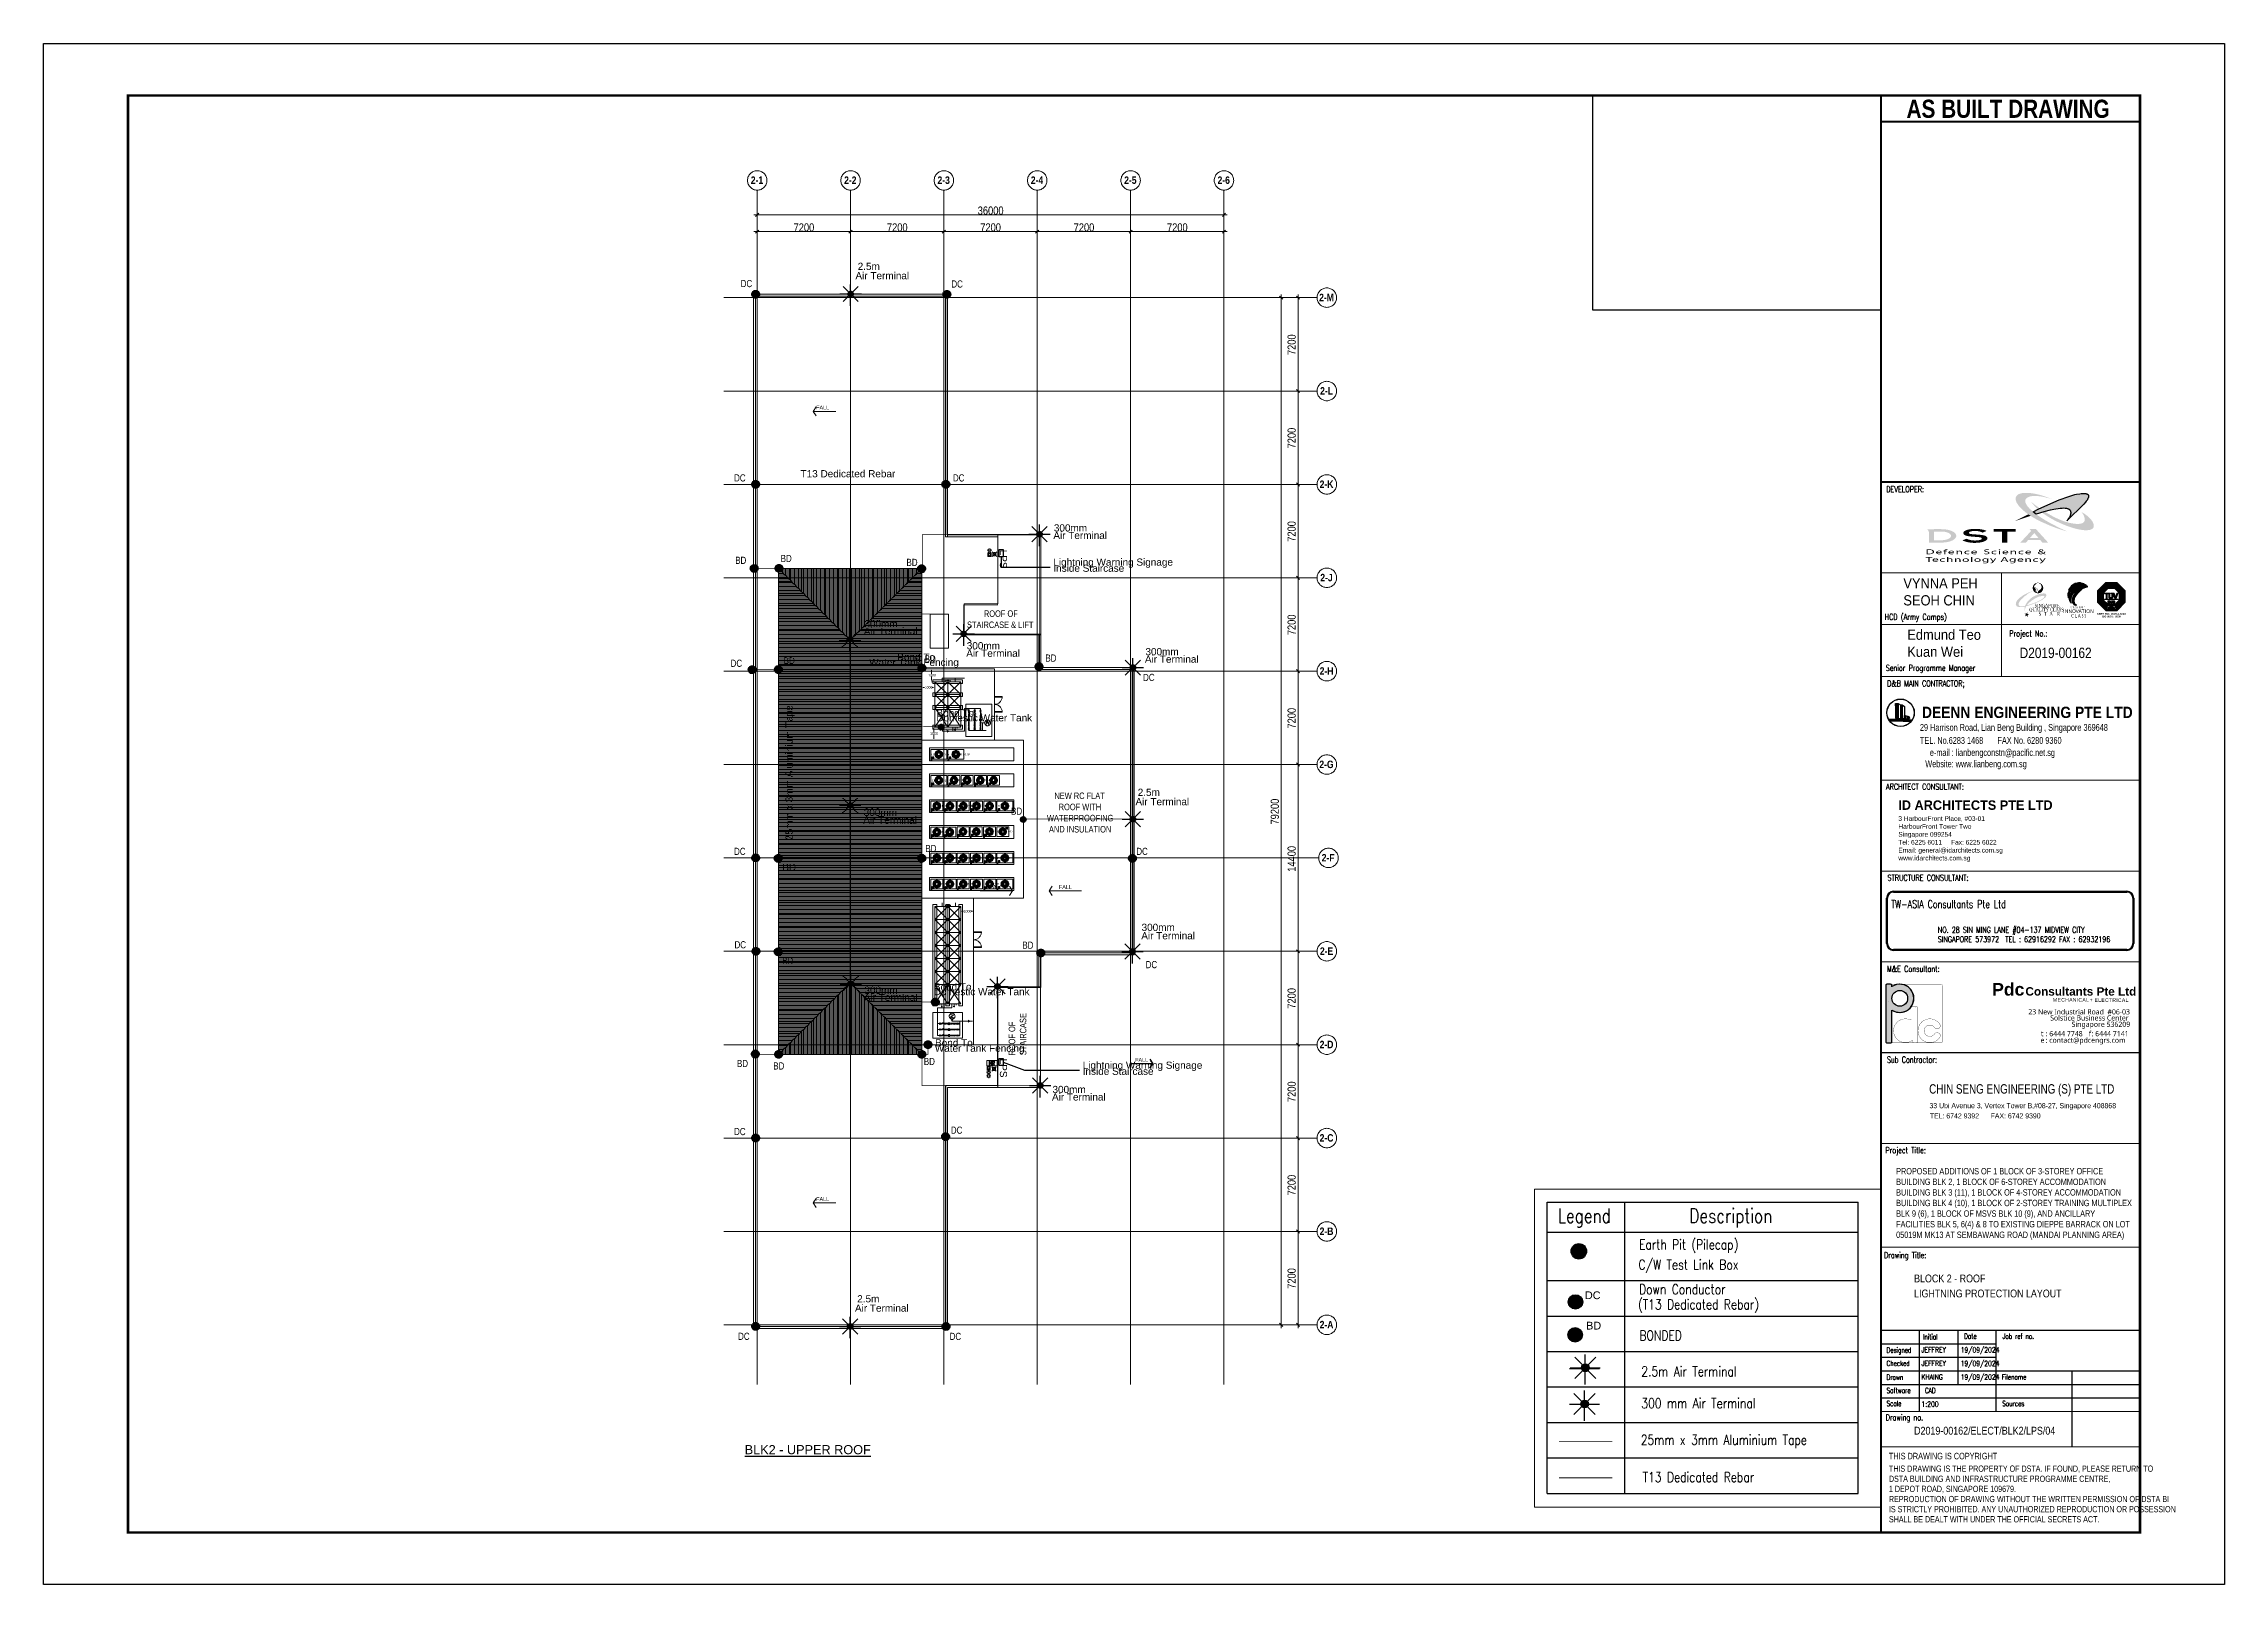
# Paper-space layout 'Layout1' of a CAD drawing. Header units: millimetres. Extents: x 1204 to 2045, y 1 to 595.
# The model-space entities are those that its viewports show. They can reach past a viewport. Long polylines and large blocks are cut down to what shows.
import ezdxf
from ezdxf.enums import TextEntityAlignment as Align

# ---------------------------------------------------------------- set-up
doc = ezdxf.new("R2010")
doc.units = ezdxf.units.MM
doc.header["$LTSCALE"] = 100
for name, pattern in [('HIDDEN', [9.525, 6.35, -3.175]), ('HIDDEN2', [4.7625, 3.175, -1.5875]), ('IDA - Grid Line', [14, 8, -2, 2, -2])]:
    doc.linetypes.add(name, pattern=pattern)
doc.layers.get('Defpoints').update_dxf_attribs({"color": 8})
for name, color, linetype, lineweight in [('0-1', 8, 'Continuous', 5), ('A-_ANOT----_A', 8, 'Continuous', 9), ('A-_ANOT----_A-2', 8, 'Continuous', 25), ('A-_ANOTTBLK_P', 7, 'Continuous', 9), ('A-_DETA----_ED-1', 8, 'Continuous', 9), ('A-_FURT----_E-1', 1, 'Continuous', 9), ('E-_FIREALAM_E-1', 8, 'Continuous', 9), ('G-ANNO-TTLB', 6, 'Continuous', 9), ('G-ANNO-TTLB-THIN', 151, 'Continuous', 9), ('G-ANNO-TTLB-WIDE', 214, 'Continuous', 50), ('M-_EQPT----_E-1', 8, 'Continuous', 9)]:
    doc.layers.add(name, color=color, linetype=linetype, lineweight=lineweight)
for name, color, linetype in [('_KTI_CONTROL', 9, 'Continuous'), ('A-_ANOTTBLK----_E-', 7, 'Continuous'), ('A-_ANOTTBLK_--_N', 7, 'Continuous'), ('A-_ANOTTBLK_A-TXT', 7, 'Continuous'), ('A-_ANOTTBLK_E-', 8, 'Continuous'), ('D2014-00335-020_C_TB$0$S-_ANOTTBLK_H-_', 1, 'Continuous'), ('E-_LGTN----_E-', 1, 'Continuous'), ('E-Lgtn----E', 240, 'Continuous'), ('M-_DWAT----_E-N', 1, 'Continuous'), ('TITLEBLOCK', 7, 'Continuous')]:
    doc.layers.add(name, color=color, linetype=linetype)
doc.styles.add('Arial', font='arial.ttf', dxfattribs={"height": 375})
doc.styles.add('Arial Narrow', font='ARIALN.TTF', dxfattribs={"height": 250})
doc.styles.add('Arial Narrow_1', font='ARIALN.TTF', dxfattribs={"height": 90})
doc.styles.add('Arial Narrow_10', font='ARIALN.TTF', dxfattribs={"width": 0.9, "height": 2.5})
doc.styles.add('Arial Narrow_12', font='ARIALN.TTF', dxfattribs={"width": 0.8, "height": 2.4})
doc.styles.add('Arial Narrow_13', font='ARIALN.TTF', dxfattribs={"width": 1.1, "height": 2.8})
doc.styles.add('Arial Narrow_3', font='ARIALN.TTF', dxfattribs={"height": 350})
doc.styles.add('Arial Narrow_B', font='ARIALNB.TTF', dxfattribs={"height": 230})
doc.styles.add('Arial_3', font='arial.ttf', dxfattribs={"height": 300})
doc.styles.add('D2014-00335-020_C_TB$0$DE-SELARANG TITLE BLOCK$0$ROMANC', font='ARIALUNI.TTF')
doc.styles.add('D2014-00335-020_C_TB$0$DE-SELARANG TITLE BLOCK$0$Style-WORKING', font='ENGINEERING.shx')
doc.styles.add('FCDFNT3', font='romans.shx', dxfattribs={"width": 0.8, "height": 325})
doc.styles.add('MtXpl_Trebuchet_MS', font='trebucbd.ttf')
doc.styles.add('PDC', font='arialbd.ttf', dxfattribs={"width": 0.9, "height": 300})
doc.styles.add('PDC-Add', font='trebuc.ttf')
doc.styles.add('ROMAND', font='romand.shx', dxfattribs={"width": 0.75})
doc.styles.add('ROMANS-1', font='romans.shx', dxfattribs={"width": 0.7})
doc.styles.add('RomanS_6', font='romans__.ttf', dxfattribs={"width": 0.65, "height": 2.25})
doc.styles.add('S250', font='romans.shx', dxfattribs={"width": 0.5, "height": 250})
doc.styles.add('SANS2', font='swisscl.ttf')
doc.styles.add('SIMPLEX', font='simplex.shx', dxfattribs={"width": 0.65})
doc.styles.add('StdTitleblock_Inhouse-A1[ura]$0$IN', font='arial.ttf', dxfattribs={"width": 0.8})
doc.styles.add('StdTitleblock_Inhouse-A1[ura]$0$psb', font='arial.ttf')
doc.styles.add('StdTitleblock_Inhouse-A1[ura]$0$QC', font='times.ttf', dxfattribs={"width": 0.7})
doc.styles.add('StdTitleblock_Inhouse-A1[ura]$0$style1', font='trebuc.ttf', dxfattribs={"width": 0.5})
doc.styles.add('StdTitleblock_Inhouse-A1[ura]$0$style4', font='trebuc.ttf', dxfattribs={"width": 0.77})
doc.styles.add('StdTitleblock_Inhouse-A1[ura]$0$style4S', font='trebuc.ttf', dxfattribs={"width": 0.5})
doc.styles.add('X_1368_ TITLE BLK A1$0$X_1368_ TITLE BLK A1$0$Standard', font='txt_____.ttf')
doc.styles.add('X_PSA-022_GRID$0$Arial Narrow', font='ARIALN.TTF')
doc.linetypes.add('FENCELINE2', pattern='A,6.35,-2.54,[132,ltypeshp.shx,S=2.54,R=0,X=-2.54,Y=0],-2.54,25.4', length=36.83)
doc.dimstyles.new('X_PSA-022_GRID$0$KCL-200', dxfattribs={"dimscale": 200, "dimtxt": 2.5, "dimasz": 1.5, "dimexe": 1, "dimexo": 1, "dimgap": 1, "dimtad": 1, "dimdec": 0, "dimzin": 0, "dimdsep": 46, "dimtxsty": 'X_PSA-022_GRID$0$Arial Narrow', "dimblk": 'X_PSA-022_GRID$0$_ARCHTICK', "dimcen": 1.5, "dimdle": 1, "dimclrt": 256, "dimadec": 0, "dimazin": 0, "dimtfac": 1, "dimtdec": 0, "dimtix": 1, "dimtmove": 2, "dimatfit": 3, "dimfxl": 1, "dimtolj": 1, "dimtzin": 0, "dimlwd": -1, "dimlwe": -1, "dimarcsym": 0})
pattern_1 = [(0, (1437.65287, 183.07031), (0.11077846, 0.22155691), [0, -0.22155691])]

psp = doc.layouts.get("Layout1")

# ---------------------------------------------------------------- texts
at = {"color": 7, "ltscale": 0.5, "style": 'D2014-00335-020_C_TB$0$DE-SELARANG TITLE BLOCK$0$Style-WORKING', "width": 0.7}
for s, p in [('29 Harrison Road, Lian Beng Building , Singapore 369648', (1927.14, 329.58)), ('TEL. No.6283 1468       FAX No. 6280 9360', (1927.14, 324.57))]:
    psp.add_text(s, height=2.6355, rotation=0.0008, dxfattribs=at).set_placement(p)
for s, p in [('e-mail : lianbengconstn@pacific.net.sg', (1955.09, 319.91)), ('Website: www.lianbeng.com.sg', (1948.77, 315.55))]:
    psp.add_text(s, height=2.6355, rotation=0.0008, dxfattribs=at).set_placement(p, align=Align.CENTER)
at = {"color": 7, "linetype": 'Continuous', "lineweight": 35, "insert": (1927.93, 334.47), "char_height": 4.3671, "width": 173.6922, "attachment_point": 7, "line_spacing_factor": 0.72, "style": 'D2014-00335-020_C_TB$0$DE-SELARANG TITLE BLOCK$0$ROMANC'}
psp.add_mtext('{\\fArial|b1|i0|c0|p34;\\W0.875;DEENN ENGINEERING PTE LTD}', dxfattribs=at)
at = {"layer": 'A-_ANOTTBLK----_E-', "color": 7, "style": 'SIMPLEX', "width": 0.65}
psp.add_text('M&E Consultant:', height=2.2954, dxfattribs=at).set_placement((1914.42, 237.81), align=Align.MIDDLE_LEFT)
psp.add_text('Drawing no.', height=2.2954, dxfattribs=at).set_placement((1913.95, 63.76))
at = {"layer": 'A-_ANOTTBLK----_E-', "color": 7, "attachment_point": 1, "style": 'SIMPLEX'}
for s, insert, char_height, width in [('DEVELOPER:', (1914.14, 423.87), 2.295, 19.1202), ('HCD (Army Camps)', (1913.52, 374.66), 2.2954, 76.0771), ('Project No.:', (1961.6, 368.3), 2.2954, 76.0771), ('Senior Programme Manager', (1913.96, 354.97), 2.2954, 76.0771), ('D&B MAIN CONTRACTOR;', (1914.5, 349.03), 2.2954, 76.0771), ('ARCHITECT CONSULTANT:', (1914.06, 309.2), 2.2954, 76.0771), ('STRUCTURE CONSULTANT:', (1914.63, 274.1), 2.2954, 76.0771), ('Project Title:', (1913.86, 169.03), 2.2954, 17.4608), ('Drawing Title:', (1913.3, 128.61), 2.2954, 19.1202)]:
    psp.add_mtext(s, dxfattribs=dict(at, insert=insert, char_height=char_height, width=width))
at = {"layer": 'A-_ANOTTBLK----_E-', "color": 7, "insert": (1917.97, 161.04), "char_height": 2.45, "width": 91.2185, "attachment_point": 1, "rotation": 359.99695}
psp.add_mtext('{\\fArial Narrow|b0|i0|c0|p34;\\C256;PROPOSED ADDITIONS OF 1 BLOCK OF 3-STOREY OFFICE BUILDING BLK 2, 1 BLOCK OF 6-STOREY ACCOMMODATION BUILDING BLK 3 (11), 1 BLOCK OF 4-STOREY ACCOMMODATION BUILDING BLK 4 (10), 1 BLOCK OF 2-STOREY TRAINING MULTIPLEX BLK 9 (6), 1 BLOCK OF MSVS BLK 10 (9), AND ANCILLARY FACILITIES BLK 5, 6(4) & 8 TO EXISTING DIEPPE BARRACK ON LOT 05019M MK13 AT SEMBAWANG ROAD (MANDAI PLANNING AREA)}', dxfattribs=at)
at = {"layer": 'A-_ANOTTBLK_--_N', "attachment_point": 1}
for s, insert, char_height, width, style in [('TW-ASIA Consultants Pte Ltd', (1916.04, 264.27), 3, 108.7008, 'ROMAND'), ('NO. 28 SIN MING LANE #04-137 MIDVIEW CITY ', (1934.06, 253.98), 2.25, 67.0131, 'RomanS_6'), ('SINGAPORE 573972  TEL : 62916292 FAX : 62932196', (1934.06, 250.34), 2.25, 75.9759, 'RomanS_6')]:
    psp.add_mtext(s, dxfattribs=dict(at, insert=insert, char_height=char_height, width=width, style=style))
at = {"layer": 'A-_ANOTTBLK_A-TXT', "insert": (1918.82, 302.78), "char_height": 3.0469, "width": 76.386, "attachment_point": 1, "style": 'Arial'}
psp.add_mtext('{\\fCentury Gothic|b1|i0|c0|p34;\\H1.2x;\\W1;ID ARCHITECTS PTE LTD\\P\\fCentury Gothic|b0|i0|c0|p34;\\H0.5x;3 HarbourFront Place, #03-01 \\PHarbourFront Tower Two\\PSingapore 099254\\PTel: 6225 6011     Fax: 6225 6022\\PEmail: general@idarchitects.com.sg\\Pwww.idarchitects.com.sg}', dxfattribs=at)
at = {"layer": 'A-_ANOTTBLK_P', "attachment_point": 1}
for s, insert, char_height, width, style in [('VYNNA PEH SEOH CHIN', (1920.76, 388.43), 3.9375, 41.4276, 'Arial Narrow_13'), ('Edmund Teo Kuan Wei', (1922.26, 368.62), 3.9375, 28.9027, 'Arial Narrow_13'), ('THIS DRAWING IS COPYRIGHT', (1915.19, 51.24), 2.5, 46.3937, 'Arial Narrow_10'), ('THIS DRAWING IS THE PROPERTY OF DSTA. IF FOUND, PLEASE RETURN TO', (1915.19, 46.34), 2.4, 100.243, 'Arial Narrow_12'), ('DSTA BUILDING AND INFRASTRUCTURE PROGRAMME CENTRE,', (1915.19, 42.43), 2.4, 83.7603, 'Arial Narrow_12'), ('1 DEPOT ROAD, SINGAPORE 109679.', (1915.19, 38.53), 2.4, 48.0371, 'Arial Narrow_12'), ('REPRODUCTION OF DRAWING WITHOUT THE WRITTEN PERMISSION OF DSTA BI', (1915.19, 34.63), 2.4, 106.1434, 'Arial Narrow_12'), ('SHALL BE DEALT WITH UNDER THE OFFICIAL SECRETS ACT.', (1915.19, 26.82), 2.4, 79.6557, 'Arial Narrow_12'), ('IS STRICTLY PROHIBITED. ANY UNAUTHORIZED REPRODUCTION OR POSSESSION', (1915.19, 30.73), 2.4, 108.6447, 'Arial Narrow_12')]:
    psp.add_mtext(s, dxfattribs=dict(at, insert=insert, char_height=char_height, width=width, style=style))
at = {"layer": 'G-ANNO-TTLB', "color": 0, "attachment_point": 1}
for s, insert, char_height, width, style in [('AS BUILT DRAWING', (1921.97, 572.91), 7, 88.2758, 'Arial Narrow_B'), ('D2019-00162', (1965.6, 361.65), 4, 45.2152, 'Arial Narrow_3'), ('BLOCK 2 - ROOF', (1924.89, 119.96), 3, 41.8481, 'Arial Narrow'), ('LIGHTNING PROTECTION LAYOUT ', (1924.89, 114.17), 3, 65.5816, 'Arial Narrow'), ('D2019-00162/ELECT/BLK2/LPS/04', (1924.89, 61.27), 3, 41.8481, 'Arial Narrow')]:
    psp.add_mtext(s, dxfattribs=dict(at, insert=insert, char_height=char_height, width=width, style=style))
at = {"layer": 'TITLEBLOCK', "color": 7, "style": 'ROMANS-1', "width": 0.65}
psp.add_text('Sub Contractor:', height=2.5, rotation=359.99695, dxfattribs=at).set_placement((1914.42, 202.81), align=Align.MIDDLE_LEFT)
at = {"layer": 'TITLEBLOCK', "color": 7}
for s, height, style, width, p in [('CHIN SENG ENGINEERING (S) PTE LTD', 3.6183, 'Arial', 0.75, (1930.71, 189.73)), ('CAD', 2, 'ROMANS-1', 0.65, (1929.1, 74.27))]:
    psp.add_text(s, height=height, rotation=359.99695, dxfattribs=dict(at, style=style, width=width)).set_placement(p)
at = {"layer": 'TITLEBLOCK', "color": 7, "style": 'SANS2', "width": 1.2}
for s, p in [('33 Ubi Avenue 3, Vertex Tower B,#08-27, Singapore 408868', (1930.82, 185.08)), ('TEL: 6742 9392      FAX: 6742 9390', (1930.95, 181.15))]:
    psp.add_text(s, height=1.9642, dxfattribs=at).set_placement(p, align=Align.MIDDLE_LEFT)
at = {"layer": 'TITLEBLOCK', "style": 'SIMPLEX', "width": 0.65}
for s, height, p in [('Initial', 2.015, (1928.36, 94.98)), ('Date', 2.015, (1944.19, 95.2)), ('Job ref no.', 2.0154, (1959.01, 95.19)), ('Checked', 2.015, (1914.28, 84.73)), ('Designed', 2.015, (1914.28, 89.83)), ('Software', 2.015, (1914.28, 74.27)), ('Drawn', 2.015, (1914.28, 79.37)), ('Filename', 2.015, (1958.75, 79.47)), ('Scale', 2.015, (1914.28, 69.24)), ('Sources', 2.015, (1958.88, 69.21))]:
    psp.add_text(s, height=height, rotation=359.99695, dxfattribs=at).set_placement(p)
at = {"layer": 'TITLEBLOCK', "attachment_point": 1, "line_spacing_factor": 1.5, "style": 'StdTitleblock_Inhouse-A1[ura]$0$QC'}
for s, insert, char_height in [('SINGAPORE', (1971.39, 378.54), 1.329), ('{\\fTimes New Roman|b0|i0|c0|p18;QUALITY CLASS}', (1969.29, 377.01), 1.3293), ('S  T  A   R', (1972.87, 375.43), 1.5066)]:
    psp.add_mtext(s, dxfattribs=dict(at, insert=insert, char_height=char_height))
at = {"layer": 'TITLEBLOCK', "char_height": 1.33, "attachment_point": 1, "style": 'StdTitleblock_Inhouse-A1[ura]$0$IN'}
for s, insert, width in [('I', (1982.37, 376.38), 0.7976), ('N', (1983.02, 376.38), 0.7976), ('N', (1984.45, 376.38), 0.7976), ('O', (1985.81, 376.38), 0.7976), ('V', (1987.19, 376.38), 0.7976), ('A', (1988.33, 376.38), 1.0635), ('T', (1989.49, 376.38), 0.7976), ('I', (1990.67, 376.38), 0.7976), ('O', (1991.32, 376.38), 0.7976), ('N', (1992.85, 376.38), 0.7976)]:
    psp.add_mtext(s, dxfattribs=dict(at, insert=insert, width=width))
at = {"layer": 'TITLEBLOCK'}
for s, insert, char_height, attachment_point, style in [('S', (1985.22, 377.58), 0.798, 1, 'StdTitleblock_Inhouse-A1[ura]$0$style1'), ('C', (1985.47, 374.6), 1.33, 1, 'StdTitleblock_Inhouse-A1[ura]$0$style4'), ('I', (1985.83, 377.58), 0.798, 1, 'StdTitleblock_Inhouse-A1[ura]$0$style1'), ('N', (1986.3, 377.58), 0.798, 1, 'StdTitleblock_Inhouse-A1[ura]$0$style1'), ('L', (1986.91, 374.6), 1.33, 1, 'StdTitleblock_Inhouse-A1[ura]$0$style4'), ('G', (1987.02, 377.58), 0.798, 1, 'StdTitleblock_Inhouse-A1[ura]$0$style1'), ('A', (1987.75, 377.58), 0.798, 1, 'StdTitleblock_Inhouse-A1[ura]$0$style1'), ('A', (1988.04, 374.6), 1.33, 1, 'StdTitleblock_Inhouse-A1[ura]$0$style4'), ('P', (1988.44, 377.58), 0.798, 1, 'StdTitleblock_Inhouse-A1[ura]$0$style1'), ('O', (1989.02, 377.58), 0.798, 1, 'StdTitleblock_Inhouse-A1[ura]$0$style1'), ('S', (1989.58, 374.6), 1.33, 1, 'StdTitleblock_Inhouse-A1[ura]$0$style4S'), ('R', (1989.72, 377.58), 0.798, 1, 'StdTitleblock_Inhouse-A1[ura]$0$style1'), ('E', (1990.33, 377.58), 0.798, 1, 'StdTitleblock_Inhouse-A1[ura]$0$style1'), ('S', (1990.63, 374.6), 1.33, 1, 'StdTitleblock_Inhouse-A1[ura]$0$style4S'), ('{\\fArial|b1|i0|c0|p34;CERT NO.: 2000-1-0228}', (2000.97, 374.7), 0.7161, 5, 'StdTitleblock_Inhouse-A1[ura]$0$psb'), ('{\\fArial|b1|i0|c0|p34;ISO 9001 : 2008}', (2000.97, 373.67), 0.7161, 5, 'StdTitleblock_Inhouse-A1[ura]$0$psb')]:
    psp.add_mtext(s, dxfattribs=dict(at, insert=insert, char_height=char_height, attachment_point=attachment_point, style=style))
at = {"layer": 'TITLEBLOCK', "color": 7, "char_height": 2, "width": 8.8506, "attachment_point": 1, "rotation": 359.99695, "style": 'ROMANS-1'}
for s, insert in [('JEFFREY', (1927.74, 91.97)), ('JEFFREY', (1927.74, 86.73)), ('\\A1;19/09/2024', (1942.85, 91.92)), ('\\A1;19/09/2024', (1942.85, 86.69)), ('KHAING', (1927.74, 81.47)), ('\\A1;19/09/2024', (1942.85, 81.46)), ('1:200', (1927.74, 71.01))]:
    psp.add_mtext(s, dxfattribs=dict(at, insert=insert))

msp = doc.modelspace()

# ---------------------------------------------------------------- texts
at = {"color": 7, "linetype": 'ByBlock', "style": 'FCDFNT3', "width": 0.8}
for s, height, p in [('Legend', 1000, (279209.2, 363841.7)), ('Description', 1000, (288550.6, 363841.7)), ('Earth Pit (Pilecap)', 700, (284984, 361944.7)), ('C/W Test Link Box', 700, (284944.9, 360518.6)), ('Down Conductor', 700, (284980.2, 358771.7)), ('(T13 Dedicated Rebar)', 700, (284913.7, 357691.3)), ('BONDED', 700, (285009.6, 355487.7)), ('2.5m Air Terminal', 700, (285142.3, 352934.8)), ('300 mm Air Terminal', 700, (285142.3, 350674.3)), ('25mm x 3mm Aluminium Tape', 700, (285101.6, 348075.1)), ('T13 Dedicated Rebar', 700, (285238.9, 345426.3))]:
    msp.add_text(s, height=height, dxfattribs=at).set_placement(p)
at = {"layer": 'A-_ANOT----_A', "insert": (873544.4, 312221.2), "char_height": 300, "width": 1302.742, "attachment_point": 1, "style": 'Arial_3'}
msp.add_mtext('FALL', dxfattribs=at)
at = {"layer": 'E-_LGTN----_E-', "color": 7, "style": 'Arial'}
for s, height, p in [('2.5m', 550, (852144.4, 372980.4)), ('Air Terminal', 550, (851970.6, 372259.7)), ('T13 Dedicated Rebar', 550, (847739.6, 356990.3)), ('300mm', 550, (867274, 352811)), ('Air Terminal', 550, (867234.7, 352233.6)), ('Lightning Warning Signage', 550, (867234.7, 350175.6)), ('Inside Staircase', 550, (867234.7, 349705.4)), ('Air Terminal', 550, (852622.2, 344845.2)), ('300mm', 550, (852661.6, 345422.5)), ('300mm', 550, (860557.3, 343724.2)), ('Water Tank Fencing', 550, (853028.6, 342447.7)), ('Bond To ', 550, (855198.3, 342848.1)), ('Air Terminal', 550, (860517.9, 343146.8)), ('Air Terminal', 550, (874297.7, 342691.7)), ('300mm', 550, (874337.1, 343269.1)), ('Domestic Water Tank ', 550, (858212.5, 338168.1)), ('Bond To', 550, (858218.7, 338541.5)), ('Air Terminal', 550, (873568.2, 331704.2)), ('2.5m', 550, (873742, 332424.8)), ('Air Terminal', 550, (852572.3, 330303.2)), ('300mm', 550, (852611.7, 330880.5)), ('300mm', 550, (874040.3, 322012.7)), ('Air Terminal', 550, (874017.9, 321367.4)), ('300mm', 550, (852661.2, 317170.7)), ('Domestic Water Tank ', 550, (858013.6, 317054.2)), ('Bond To', 550, (858019.8, 317427.6)), ('Air Terminal', 550, (852621.8, 316593.4)), ('Water Tank Fencing', 550, (858093.8, 312690.8)), ('Bond To ', 550, (858112, 313110)), ('Lightning Warning Signage', 550, (869498.3, 311384.7)), ('Inside Staircase', 550, (869498.3, 310914.4)), ('300mm', 550, (867168.4, 309512.6)), ('Air Terminal', 550, (867129, 308935.2)), ('Air Terminal', 550, (851933.3, 292653.8)), ('2.5m', 550, (852107.1, 293374.4)), ('%%UBLK2 - UPPER ROOF', 700, (843427.1, 281665.1))]:
    msp.add_text(s, height=height, dxfattribs=at).set_placement(p)
at = {"layer": 'E-_LGTN----_E-', "style": 'Arial', "width": 0.8}
for s, p in [('DC', (843120.1, 371652.2)), ('DC', (859368.4, 371618.4)), ('DC', (842609.2, 356667.2)), ('DC', (859488.7, 356667.1)), ('BD', (842694.7, 350311.9)), ('BD', (846201, 350459)), ('BD', (855908.6, 350153.2)), ('DC', (842342.3, 342374.2)), ('BD', (846433.3, 342571.3)), ('BD', (857311.5, 342719.1)), ('BD', (866621.4, 342775.7)), ('DC', (874155.3, 341282.9)), ('BD', (863973.6, 330969.5)), ('DC', (842609.2, 327871)), ('BD', (857362, 328096.7)), ('DC', (873630.7, 327870.8)), ('DC', (842642.3, 320671)), ('BD', (864842.8, 320635.3)), ('BD', (846326.7, 319433.6)), ('DC', (874354.2, 319137.9)), ('BD', (842833, 311515.3)), ('BD', (845633, 311325.3)), ('BD', (857245.6, 311676)), ('DC', (842609.2, 306267.1)), ('DC', (859329.3, 306373)), ('DC', (842919.4, 290480.5)), ('DC', (859234.8, 290474.6))]:
    msp.add_text(s, height=550, dxfattribs=at).set_placement(p)
at = {"layer": 'E-_LGTN----_E-', "style": 'Arial'}
for s, p in [('DC', (281139.9, 358418.2)), ('BD', (281227, 356260.9))]:
    msp.add_text(s, height=550, rotation=359.940822, dxfattribs=at).set_placement(p)
at = {"layer": 'E-_LGTN----_E-', "color": 5, "style": 'Arial'}
for p in [(863112.4, 351403.5), (863112.4, 312163.6)]:
    msp.add_text('LPS', height=550, rotation=270, dxfattribs=at).set_placement(p)
at = {"layer": 'E-_LGTN----_E-', "color": 7, "style": 'Arial'}
msp.add_text('25mm x 3mm Aluminium Tape', height=550, rotation=90, dxfattribs=at).set_placement((847125.2, 329006))
at = {"layer": 'E-_LGTN----_E-', "style": 'Arial'}
msp.add_text('BD', height=550, dxfattribs=at).set_placement((846326.7, 326633.6))

# ---------------------------------------------------------------- blocks, each defined once
blk = doc.blocks.new('pdc logo')
at = {"layer": '_KTI_CONTROL'}
h = blk.add_hatch(color=5, dxfattribs=at)
h.dxf.hatch_style = 1
h.paths.add_polyline_path([(2157.64, -611.18, -1), (2152.79, -611.18, -1)], flags=16)
edge = h.paths.add_edge_path()
edge.add_arc((2152.39, -607.24), 0.4, 360, 450)
edge.add_line((2152.39, -606.84), (2151.19, -606.84))
edge.add_arc((2151.19, -607.16), 0.32, 90, 180)
edge.add_line((2150.87, -607.16), (2150.87, -624.62))
edge.add_arc((2151.19, -624.62), 0.32, 180, 270)
edge.add_line((2151.19, -624.94), (2152.47, -624.94))
edge.add_arc((2152.47, -624.62), 0.32, 270, 360)
edge.add_line((2152.79, -624.62), (2152.79, -614.79))
edge.add_arc((2155.21, -611.18), 4.34, 236.10561, 450)
edge.add_arc((2155.21, -611.18), 4.34, 90, 123.89439)
edge.add_line((2152.79, -607.58), (2152.79, -607.24))
blk.add_line((2151.83, -612.12), (2151.83, -612.12), dxfattribs=at)
at = {"layer": '_KTI_CONTROL', "color": 5}
for p, q in [((2160.15, -613.94), (2160.15, -613.94)), ((2166.73, -620.61), (2166.73, -620.61)), ((2166.73, -621.72), (2166.73, -621.72))]:
    blk.add_line(p, q, dxfattribs=at)
at = {"layer": '_KTI_CONTROL'}
blk.add_lwpolyline([(2151.27, -624.94, 0.08, 0.08, 0), (2167.96, -624.94, 0.08, 0.08, 0.414214), (2168.36, -624.54, 0.08, 0.08, 0), (2168.36, -607.24, 0.08, 0.08, 0.414214), (2167.96, -606.84, 0.08, 0.08, 0), (2151.27, -606.84, 0.08, 0, 0.414214), (2150.87, -607.24, 0, 0, 0), (2150.87, -624.54, 0, 0.08, 0.414214)], format="xyseb", close=True, dxfattribs=at)
blk.add_lwpolyline([(2152.79, -607.58), (2152.79, -607.24, 0.414214), (2152.39, -606.84), (2151.19, -606.84, 0.414214), (2150.87, -607.16), (2150.87, -624.62, 0.414214), (2151.19, -624.94), (2152.47, -624.94, 0.414214), (2152.79, -624.62), (2152.79, -614.79, 1.350121), (2155.21, -606.84)], format="xyb", dxfattribs=at)
at = {"layer": '_KTI_CONTROL', "color": 5, "const_width": 0.08}
for points in [[(2159.15, -624.26, 0.604222), (2159.03, -624.19, -1.673231), (2158.32, -617.77, 0.53158), (2158.76, -617.47), (2158.76, -614.06, -0.414214), (2159.16, -613.66), (2160.28, -613.66, -0.414214), (2160.68, -614.06), (2160.68, -624.54, -0.414214), (2160.36, -624.86), (2159.55, -624.86, -0.414214), (2159.15, -624.46)], [(2166.73, -621.72, -0.600855), (2167.53, -623.22, -3.270946), (2167.53, -619.12, -0.600855), (2166.73, -620.61, -0.249332), (2165.93, -620.19, 3.270946), (2165.93, -622.15, -0.249332)]]:
    blk.add_lwpolyline(points, format="xyb", close=True, dxfattribs=at)
blk.add_lwpolyline([(2158.7, -621.17, 1712.893325), (2158.7, -621.17)], format="xyb", dxfattribs=at)
at = {"layer": '_KTI_CONTROL'}
blk.add_circle((2155.21, -611.18), 2.42, dxfattribs=at)
blk.add_arc((2155.21, -611.18), 4.34, 236.10561, 123.89439, dxfattribs=at)
blk = doc.blocks.new('A$C62FE11C2')
at = {"layer": '_KTI_CONTROL', "xscale": 1.25, "yscale": 1.25, "zscale": 1.25}
blk.add_blockref('pdc logo', (-2684.72, 783.68), dxfattribs=at)
at = {"layer": '_KTI_CONTROL', "color": 5, "style": 'PDC'}
blk.add_text('Pdc ', height=4.86, dxfattribs=at).set_placement((44.89, 20.75))
at = {"layer": '_KTI_CONTROL', "color": 7, "style": 'PDC'}
blk.add_text('Consultants Pte Ltd', height=3.24, dxfattribs=at).set_placement((57.75, 20.77))
at = {"layer": 'A-_ANOTTBLK_E-', "color": 7}
for s, style, p in [('23 New Industrial Road  #06-03', 'PDC-Add', (58.84, 13.51)), ('Solstice Business Center', 'PDC-Add', (67.29, 11.16)), ('Singapore 536209', 'PDC-Add', (75.56, 8.71)), (': contact@pdcengrs.com', 'MtXpl_Trebuchet_MS', (65.5, 2.58)), (': 6444 7748 ', 'PDC-Add', (65.54, 5.08)), (': 6444 7141', 'PDC-Add', (83.25, 5.08))]:
    blk.add_text(s, height=2, dxfattribs=dict(at, style=style)).set_placement(p)
at = {"layer": 'A-_ANOTTBLK_E-', "color": 5, "style": 'MtXpl_Trebuchet_MS'}
for s, p in [('e', (63.56, 2.58)), ('t', (63.71, 5.08)), ('f', (82.16, 5.08))]:
    blk.add_text(s, height=2, dxfattribs=at).set_placement(p)
at = {"layer": 'A-_ANOTTBLK_E-', "color": 7, "char_height": 1.3867, "width": 77.2836, "attachment_point": 1, "style": 'X_1368_ TITLE BLK A1$0$X_1368_ TITLE BLK A1$0$Standard'}
for s, insert in [('{\\fArial|b0|i0|c0|p34;\\T1.1;MECHANICAL}', (68.35, 19.8)), ('{\\fArial|b0|i0|c0|p34;\\T1.1;+}', (82.5, 19.8)), ('{\\fArial|b0|i0|c0|p34;\\T1.1;ELECTRICAL    }', (84.4, 19.74))]:
    blk.add_mtext(s, dxfattribs=dict(at, insert=insert))
blk = doc.blocks.new('*X19')
at = {"color": 0}
for p, q in [((105083, 16093), (105267, 16278)), ((105083, 16111), (105250, 16278)), ((105083, 16129), (105232, 16278)), ((105083, 16146), (105214, 16278)), ((105083, 16164), (105197, 16278)), ((105083, 16182), (105179, 16278)), ((105083, 16199), (105161, 16278)), ((105083, 16217), (105144, 16278)), ((105083, 16235), (105126, 16278)), ((105083, 16252), (105108, 16278)), ((105083, 16270), (105090, 16278)), ((105083, 16076), (105281, 16274)), ((105083, 16058), (105281, 16257)), ((105083, 16040), (105281, 16239)), ((105083, 16023), (105281, 16221)), ((105083, 16005), (105281, 16203)), ((105083, 15987), (105281, 16186)), ((105083, 15970), (105281, 16168)), ((105083, 15952), (105281, 16150)), ((105083, 15934), (105281, 16133)), ((105083, 15917), (105281, 16115)), ((105083, 15899), (105281, 16097)), ((105083, 15881), (105281, 16080)), ((105083, 15863), (105281, 16062)), ((105083, 15846), (105281, 16044)), ((105083, 15828), (105281, 16027)), ((105083, 15810), (105281, 16009)), ((105083, 15793), (105281, 15991)), ((105083, 15775), (105281, 15974)), ((105083, 15757), (105281, 15956)), ((105083, 15740), (105281, 15938)), ((105083, 15722), (105281, 15921)), ((105083, 15704), (105281, 15903)), ((105083, 15687), (105281, 15885)), ((105083, 15669), (105281, 15868)), ((105083, 15651), (105281, 15850)), ((105083, 15634), (105281, 15832)), ((105083, 15616), (105281, 15815)), ((105083, 15598), (105281, 15797)), ((105083, 15581), (105281, 15779)), ((105083, 15563), (105281, 15762)), ((105083, 15545), (105281, 15744)), ((105083, 15528), (105281, 15726)), ((105083, 15510), (105281, 15709)), ((105083, 15492), (105281, 15691)), ((105083, 15475), (105281, 15673)), ((105083, 15457), (105281, 15655)), ((105083, 15439), (105281, 15638)), ((105083, 15422), (105281, 15620)), ((105083, 15404), (105281, 15602)), ((105083, 15386), (105281, 15585)), ((105083, 15369), (105281, 15567)), ((105083, 15351), (105281, 15549)), ((105083, 15333), (105281, 15532)), ((105083, 15315), (105281, 15514)), ((105083, 15298), (105281, 15496)), ((105083, 15280), (105281, 15479)), ((105083, 15262), (105281, 15461)), ((105084, 15247), (105281, 15443)), ((105102, 15247), (105281, 15426)), ((105120, 15247), (105281, 15408)), ((105137, 15247), (105281, 15390)), ((105155, 15247), (105281, 15373)), ((105173, 15247), (105281, 15355)), ((105191, 15247), (105281, 15337)), ((105208, 15247), (105281, 15320)), ((105226, 15247), (105281, 15302)), ((105244, 15247), (105281, 15284)), ((105261, 15247), (105281, 15267)), ((105279, 15247), (105281, 15249)), ((105438, 16078), (105543, 16182)), ((105438, 16096), (105525, 16182)), ((105438, 16113), (105507, 16182)), ((105438, 16131), (105490, 16182)), ((105438, 16149), (105472, 16182)), ((105438, 16166), (105454, 16182)), ((105438, 16060), (105546, 16168)), ((105438, 16042), (105546, 16150)), ((105438, 16025), (105546, 16132)), ((105438, 16007), (105546, 16115)), ((105438, 15989), (105546, 16097)), ((105438, 15972), (105546, 16079)), ((105438, 15954), (105546, 16062)), ((105438, 15936), (105546, 16044)), ((105438, 15919), (105546, 16026)), ((105438, 15901), (105546, 16009)), ((105438, 15883), (105546, 15991)), ((105438, 15866), (105546, 15973)), ((105438, 15848), (105546, 15956)), ((105438, 15830), (105546, 15938)), ((105438, 15813), (105546, 15920)), ((105438, 15795), (105546, 15903)), ((105438, 15777), (105546, 15885)), ((105438, 15760), (105546, 15867)), ((105438, 15742), (105546, 15850)), ((105438, 15724), (105546, 15832)), ((105438, 15707), (105546, 15814)), ((105438, 15689), (105546, 15797)), ((105438, 15671), (105546, 15779)), ((105438, 15654), (105546, 15761)), ((105438, 15636), (105546, 15743)), ((105438, 15618), (105546, 15726)), ((105438, 15601), (105546, 15708)), ((105438, 15583), (105546, 15690)), ((105438, 15565), (105546, 15673)), ((105438, 15548), (105546, 15655)), ((105438, 15530), (105546, 15637)), ((105438, 15512), (105546, 15620)), ((105438, 15494), (105546, 15602)), ((105438, 15477), (105546, 15584)), ((105438, 15459), (105546, 15567)), ((105438, 15441), (105546, 15549)), ((105438, 15424), (105546, 15531)), ((105438, 15406), (105546, 15514)), ((105438, 15388), (105546, 15496)), ((105438, 15371), (105546, 15478)), ((105438, 15353), (105546, 15461)), ((105438, 15335), (105546, 15443)), ((105438, 15318), (105546, 15425)), ((105438, 15300), (105546, 15408)), ((105438, 15282), (105546, 15390)), ((105438, 15265), (105546, 15372)), ((105441, 15250), (105546, 15355)), ((105459, 15250), (105546, 15337)), ((105476, 15250), (105546, 15319)), ((105494, 15250), (105546, 15302)), ((105512, 15250), (105546, 15284)), ((105529, 15250), (105546, 15266)), ((105686, 15441), (105689, 15445)), ((105686, 15424), (105707, 15445)), ((105686, 15406), (105724, 15445)), ((105686, 15388), (105742, 15445)), ((105686, 15371), (105750, 15435)), ((105686, 15353), (105750, 15418)), ((105686, 15335), (105750, 15400)), ((105686, 15318), (105750, 15382)), ((105686, 15300), (105750, 15364)), ((105686, 15282), (105750, 15347)), ((105686, 15265), (105750, 15329)), ((105686, 15247), (105750, 15311)), ((105692, 15236), (105750, 15294)), ((105710, 15236), (105750, 15276)), ((105728, 15236), (105750, 15258)), ((105745, 15236), (105750, 15241)), ((105886, 15394), (105893, 15401)), ((105886, 15377), (105910, 15401)), ((105886, 15359), (105928, 15401)), ((105886, 15341), (105941, 15396)), ((105886, 15324), (105941, 15378)), ((105886, 15306), (105941, 15360)), ((105886, 15288), (105941, 15343)), ((105886, 15271), (105941, 15325)), ((105886, 15253), (105941, 15307)), ((105892, 15241), (105941, 15290)), ((105910, 15241), (105941, 15272)), ((105928, 15241), (105941, 15254))]:
    blk.add_line(p, q, dxfattribs=at)
blk = doc.blocks.new('*X20')
at = {"color": 0}
for p, q in [((104618, 15191), (104621, 15194)), ((104622, 15182), (104634, 15194)), ((104627, 15174), (104647, 15194)), ((104632, 15165), (104661, 15194)), ((104637, 15157), (104674, 15194)), ((104642, 15149), (104687, 15194)), ((104647, 15141), (104700, 15194)), ((104652, 15133), (104714, 15194)), ((104658, 15125), (104727, 15194)), ((104663, 15117), (104740, 15194)), ((104668, 15109), (104753, 15194)), ((104674, 15101), (104767, 15194)), ((104684, 15098), (104780, 15194)), ((104697, 15098), (104793, 15194)), ((104711, 15098), (104806, 15194)), ((104724, 15098), (104820, 15194)), ((104737, 15098), (104833, 15194)), ((104750, 15098), (104846, 15194)), ((104764, 15098), (104859, 15194)), ((104777, 15098), (104873, 15194)), ((104790, 15098), (104886, 15194)), ((104803, 15098), (104899, 15194)), ((104817, 15098), (104912, 15194)), ((104830, 15098), (104926, 15194)), ((104843, 15098), (104939, 15194)), ((104857, 15098), (104952, 15194)), ((104870, 15098), (104966, 15194)), ((104883, 15098), (104979, 15194)), ((104896, 15098), (104992, 15194)), ((104910, 15098), (105005, 15194)), ((104923, 15098), (105019, 15194)), ((104936, 15098), (105032, 15194)), ((104949, 15098), (105045, 15194)), ((104963, 15098), (105058, 15194)), ((104976, 15098), (105072, 15194)), ((104989, 15098), (105085, 15194)), ((105002, 15098), (105098, 15194)), ((105016, 15098), (105111, 15194)), ((105029, 15098), (105125, 15194)), ((105042, 15098), (105138, 15194)), ((105055, 15098), (105151, 15194)), ((105069, 15098), (105164, 15194)), ((105082, 15098), (105178, 15194)), ((105095, 15098), (105191, 15194)), ((105108, 15098), (105204, 15194)), ((105122, 15098), (105217, 15194)), ((105135, 15098), (105231, 15194)), ((105148, 15098), (105244, 15194)), ((105161, 15098), (105257, 15194)), ((105175, 15098), (105270, 15194)), ((105188, 15098), (105284, 15194)), ((105201, 15098), (105297, 15194)), ((105214, 15098), (105304, 15187)), ((105228, 15098), (105304, 15175)), ((105241, 15098), (105318, 15175)), ((105254, 15098), (105331, 15175)), ((105268, 15098), (105344, 15175)), ((105281, 15098), (105357, 15175)), ((105294, 15098), (105371, 15175)), ((105305, 15082), (105397, 15175)), ((105307, 15098), (105384, 15175)), ((105318, 15082), (105410, 15175)), ((105331, 15082), (105424, 15175)), ((105344, 15082), (105437, 15175)), ((105358, 15082), (105450, 15175)), ((105371, 15082), (105463, 15175)), ((105384, 15082), (105477, 15175)), ((105397, 15082), (105490, 15175)), ((105411, 15082), (105503, 15175)), ((105424, 15082), (105516, 15175)), ((105437, 15082), (105530, 15175)), ((105450, 15082), (105543, 15175)), ((105464, 15082), (105556, 15175)), ((105477, 15082), (105569, 15175)), ((105490, 15082), (105583, 15175)), ((105503, 15082), (105596, 15175)), ((105517, 15082), (105609, 15175)), ((105530, 15082), (105623, 15175)), ((105543, 15082), (105619, 15158)), ((105556, 15082), (105629, 15155)), ((105570, 15082), (105643, 15155)), ((105583, 15082), (105656, 15155)), ((105596, 15082), (105669, 15155)), ((105610, 15082), (105682, 15155)), ((105623, 15082), (105696, 15155)), ((105623, 15069), (105709, 15155)), ((105626, 15059), (105722, 15155)), ((105640, 15059), (105735, 15155)), ((105653, 15059), (105749, 15155)), ((105666, 15059), (105762, 15155)), ((105679, 15059), (105775, 15155)), ((105693, 15059), (105788, 15155)), ((105706, 15059), (105802, 15155)), ((105719, 15059), (105815, 15155)), ((105732, 15059), (105828, 15155)), ((105746, 15059), (105841, 15155)), ((105759, 15059), (105855, 15155)), ((105772, 15059), (105868, 15155)), ((105786, 15059), (105881, 15155)), ((105799, 15059), (105895, 15155)), ((105812, 15059), (105908, 15155)), ((105825, 15059), (105921, 15155)), ((105839, 15059), (105934, 15155)), ((105852, 15059), (105948, 15155)), ((105865, 15059), (105961, 15155)), ((105878, 15059), (105974, 15155)), ((105892, 15059), (105987, 15155)), ((105905, 15059), (106001, 15155)), ((105918, 15059), (106014, 15155)), ((105931, 15059), (106027, 15155)), ((105945, 15059), (106040, 15155)), ((105958, 15059), (106054, 15155)), ((105971, 15059), (106067, 15155)), ((105984, 15059), (106080, 15155)), ((105998, 15059), (106093, 15155)), ((106011, 15059), (106107, 15155)), ((106024, 15059), (106120, 15155)), ((106037, 15059), (106133, 15155)), ((106051, 15059), (106146, 15155)), ((106064, 15059), (106160, 15155)), ((106077, 15059), (106173, 15155)), ((106090, 15059), (106186, 15155)), ((106104, 15059), (106199, 15155)), ((106117, 15059), (106213, 15155)), ((106130, 15059), (106226, 15155)), ((106143, 15059), (106239, 15155)), ((106170, 15059), (106222, 15112)), ((106183, 15059), (106185, 15061))]:
    blk.add_line(p, q, dxfattribs=at)
blk = doc.blocks.new('blk2 roof 1082023')
at = {"layer": '0-1', "linetype": 'IDA - Grid Line'}
for p, q in [((-36000, 8289), (-36000, -83807)), ((-28800, 8289), (-28800, -83807)), ((-21600, 8289), (-21600, -83807)), ((-14400, 8289), (-14400, -83807)), ((-7200, 8289), (-7200, -83807)), ((0, 8289), (0, -83807)), ((-38572, 0), (7184, 0)), ((-38572, -7200), (7184, -7200)), ((-38572, -14400), (7184, -14400)), ((-38572, -21600), (7184, -21600)), ((-38572, -28800), (7184, -28800)), ((-38572, -36000), (7184, -36000)), ((-38572, -43200), (7310, -43200)), ((-38572, -50400), (7184, -50400)), ((-38572, -57600), (7184, -57600)), ((-38572, -64800), (7184, -64800)), ((-38572, -72000), (7184, -72000)), ((-38572, -79200), (7184, -79200))]:
    blk.add_line(p, q, dxfattribs=at)
at = {"layer": '0-1'}
for p, q in [((-36250, 6391), (250, 6391)), ((-36000, 6443), (-36000, 6141)), ((0, 6443), (0, 6141)), ((-36250, 5091), (-28550, 5091)), ((-36000, 5143), (-36000, 4841)), ((-29050, 5091), (-21350, 5091)), ((-28800, 5143), (-28800, 4841)), ((-28800, 5143), (-28800, 4841)), ((-21850, 5091), (-14150, 5091)), ((-21600, 5143), (-21600, 4841)), ((-21600, 5143), (-21600, 4841)), ((-14650, 5091), (-6950, 5091)), ((-14400, 5143), (-14400, 4841)), ((-14400, 5143), (-14400, 4841)), ((-7450, 5091), (250, 5091)), ((-7200, 5143), (-7200, 4841)), ((-7200, 5143), (-7200, 4841)), ((0, 5143), (0, 4841)), ((-36275, -79475), (-36275, 275)), ((-36125, 275), (-36275, 275)), ((-36125, 275), (-21475, 275)), ((-36125, 125), (-36125, -79325)), ((-21475, 125), (-36125, 125)), ((-21325, 275), (-21475, 275)), ((-21475, -18450), (-21475, 125)), ((-21325, 275), (-21325, -18450)), ((4413, 0), (4288, 125)), ((4413, 250), (4413, -79450)), ((5713, 0), (5588, 125)), ((5713, 250), (5713, -7200)), ((4465, 0), (4163, 0)), ((4413, 0), (4538, -125)), ((4413, 0), (4465, 0)), ((5765, 0), (5463, 0)), ((5713, 0), (5838, -125)), ((5713, 0), (5765, 0)), ((5765, -7200), (5463, -7200)), ((5765, -7200), (5463, -7200)), ((5713, -7200), (5588, -7075)), ((5713, -7200), (5588, -7075)), ((5713, -7200), (5838, -7325)), ((5713, -7200), (5765, -7200)), ((5713, -7200), (5713, -14400)), ((5713, -7200), (5838, -7325)), ((5713, -7200), (5765, -7200)), ((-31457, -8418), (-31693, -8772)), ((-31693, -8772), (-29943, -8772)), ((-31455, -9124), (-31693, -8772)), ((5765, -14400), (5463, -14400)), ((5765, -14400), (5463, -14400)), ((5713, -14400), (5588, -14275)), ((5713, -14400), (5588, -14275)), ((5713, -14400), (5838, -14525)), ((5713, -14400), (5765, -14400)), ((5713, -14400), (5713, -21600)), ((5713, -14400), (5838, -14525)), ((5713, -14400), (5765, -14400)), ((-21475, -18450), (-21325, -18450)), ((-21325, -18300), (-17450, -18300)), ((-21325, -18300), (-21325, -18450)), ((-17450, -18450), (-21325, -18450)), ((-17450, -18450), (-17450, -18300)), ((-14125, -18300), (-17450, -18300)), ((-17450, -18300), (-17450, -23610)), ((-17450, -23610), (-17450, -18325)), ((-14125, -26010), (-14125, -18300)), ((-34350, -20875), (-34350, -20875)), ((-28828, -26397), (-34350, -20875)), ((-23307, -20875), (-34350, -20875)), ((-34350, -20875), (-28828, -26397)), ((-34350, -20875), (-34350, -58350)), ((-34350, -20975), (-34250, -20975)), ((-34350, -21075), (-34150, -21075)), ((-34350, -21175), (-34050, -21175)), ((-34350, -21275), (-33950, -21275)), ((-34350, -21375), (-33850, -21375)), ((-34350, -21475), (-33750, -21475)), ((-34350, -21575), (-33650, -21575)), ((-34350, -21675), (-33550, -21675)), ((-34321, -20875), (-34321, -20904)), ((-34221, -20875), (-34221, -21004)), ((-34121, -20875), (-34121, -21104)), ((-34021, -20875), (-34021, -21204)), ((-33921, -20875), (-33921, -21304)), ((-33821, -20875), (-33821, -21404)), ((-33721, -20875), (-33721, -21504)), ((-33621, -20875), (-33621, -21604)), ((-33521, -20875), (-33521, -21704)), ((-33421, -20875), (-33421, -21804)), ((-33321, -20875), (-33321, -21904)), ((-33221, -20875), (-33221, -22004)), ((-33121, -20875), (-33121, -22104)), ((-33021, -20875), (-33021, -22204)), ((-32921, -20875), (-32921, -22304)), ((-32821, -20875), (-32821, -22404)), ((-32721, -20875), (-32721, -22504)), ((-32621, -20875), (-32621, -22604)), ((-32521, -20875), (-32521, -22704)), ((-32421, -20875), (-32421, -22804)), ((-32321, -20875), (-32321, -22904)), ((-32221, -20875), (-32221, -23004)), ((-32121, -20875), (-32121, -23104)), ((-32021, -20875), (-32021, -23204)), ((-31921, -20875), (-31921, -23304)), ((-31821, -20875), (-31821, -23404)), ((-31721, -20875), (-31721, -23504)), ((-31621, -20875), (-31621, -23604)), ((-31521, -20875), (-31521, -23704)), ((-31421, -20875), (-31421, -23804)), ((-31321, -20875), (-31321, -23904)), ((-31221, -20875), (-31221, -24004)), ((-31121, -20875), (-31121, -24104)), ((-31021, -20875), (-31021, -24204)), ((-30921, -20875), (-30921, -24304)), ((-30821, -20875), (-30821, -24404)), ((-30721, -20875), (-30721, -24504)), ((-30621, -20875), (-30621, -24604)), ((-30521, -20875), (-30521, -24704)), ((-30421, -20875), (-30421, -24804)), ((-30321, -20875), (-30321, -24904)), ((-30221, -20875), (-30221, -25004)), ((-30121, -20875), (-30121, -25104)), ((-30021, -20875), (-30021, -25204)), ((-29921, -20875), (-29921, -25304)), ((-29821, -20875), (-29821, -25404)), ((-29721, -20875), (-29721, -25504)), ((-29621, -20875), (-29621, -25604)), ((-29521, -20875), (-29521, -25704)), ((-29421, -20875), (-29421, -25804)), ((-29321, -20875), (-29321, -25904)), ((-29221, -20875), (-29221, -26004)), ((-29121, -20875), (-29121, -26104)), ((-29021, -20875), (-29021, -26204)), ((-28921, -20875), (-28921, -26304)), ((-23307, -20875), (-28828, -26397)), ((-28828, -26397), (-23307, -20875)), ((-28821, -20875), (-28821, -26389)), ((-28721, -20875), (-28721, -26289)), ((-28621, -20875), (-28621, -26189)), ((-28521, -20875), (-28521, -26089)), ((-28421, -20875), (-28421, -25989)), ((-28321, -20875), (-28321, -25889)), ((-28221, -20875), (-28221, -25789)), ((-28121, -20875), (-28121, -25689)), ((-28021, -20875), (-28021, -25589)), ((-27921, -20875), (-27921, -25489)), ((-27821, -20875), (-27821, -25389)), ((-27721, -20875), (-27721, -25289)), ((-27621, -20875), (-27621, -25189)), ((-27521, -20875), (-27521, -25089)), ((-27421, -20875), (-27421, -24989)), ((-27321, -20875), (-27321, -24889)), ((-27221, -20875), (-27221, -24789)), ((-27121, -20875), (-27121, -24689)), ((-27021, -20875), (-27021, -24589)), ((-26921, -20875), (-26921, -24489)), ((-26821, -20875), (-26821, -24389)), ((-26721, -20875), (-26721, -24289)), ((-26621, -20875), (-26621, -24189)), ((-26521, -20875), (-26521, -24089)), ((-26421, -20875), (-26421, -23989)), ((-26321, -20875), (-26321, -23889)), ((-26221, -20875), (-26221, -23789)), ((-26121, -20875), (-26121, -23689)), ((-26021, -20875), (-26021, -23589)), ((-25921, -20875), (-25921, -23489)), ((-25821, -20875), (-25821, -23389)), ((-25721, -20875), (-25721, -23289)), ((-25621, -20875), (-25621, -23189)), ((-25521, -20875), (-25521, -23089)), ((-25421, -20875), (-25421, -22989)), ((-25321, -20875), (-25321, -22889)), ((-25221, -20875), (-25221, -22789)), ((-25121, -20875), (-25121, -22689)), ((-25021, -20875), (-25021, -22589)), ((-24921, -20875), (-24921, -22489)), ((-24821, -20875), (-24821, -22389)), ((-24721, -20875), (-24721, -22289)), ((-24621, -20875), (-24621, -22189)), ((-24521, -20875), (-24521, -22089)), ((-24421, -20875), (-24421, -21989)), ((-24321, -20875), (-24321, -21889)), ((-24221, -20875), (-24221, -21789)), ((-24121, -20875), (-24121, -21689)), ((-23307, -21675), (-24107, -21675)), ((-24021, -20875), (-24021, -21589)), ((-23307, -21575), (-24007, -21575)), ((-23921, -20875), (-23921, -21489)), ((-23307, -21475), (-23907, -21475)), ((-23821, -20875), (-23821, -21389)), ((-23307, -21375), (-23807, -21375)), ((-23721, -20875), (-23721, -21289)), ((-23307, -21275), (-23707, -21275)), ((-23621, -20875), (-23621, -21189)), ((-23307, -21175), (-23607, -21175)), ((-23521, -20875), (-23521, -21089)), ((-23307, -21075), (-23507, -21075)), ((-23421, -20875), (-23421, -20989)), ((-23307, -20975), (-23407, -20975)), ((-23321, -20875), (-23321, -20889)), ((-23307, -20875), (-23307, -20875)), ((-23307, -58350), (-23307, -20875)), ((5765, -21600), (5463, -21600)), ((5765, -21600), (5463, -21600)), ((5713, -21600), (5588, -21475)), ((5713, -21600), (5588, -21475)), ((5713, -21600), (5838, -21725)), ((5713, -21600), (5765, -21600)), ((5713, -21600), (5713, -28800)), ((5713, -21600), (5838, -21725)), ((5713, -21600), (5765, -21600)), ((-34350, -21775), (-33450, -21775)), ((-34350, -21875), (-33350, -21875)), ((-34350, -21975), (-33250, -21975)), ((-34350, -22075), (-33150, -22075)), ((-34350, -22175), (-33050, -22175)), ((-34350, -22275), (-32950, -22275)), ((-34350, -22375), (-32850, -22375)), ((-34350, -22475), (-32750, -22475)), ((-34350, -22575), (-32650, -22575)), ((-34350, -22675), (-32550, -22675)), ((-34350, -22775), (-32450, -22775)), ((-34350, -22875), (-32350, -22875)), ((-34350, -22975), (-32250, -22975)), ((-34350, -23075), (-32150, -23075)), ((-34350, -23175), (-32050, -23175)), ((-23307, -23175), (-25607, -23175)), ((-23307, -23075), (-25507, -23075)), ((-23307, -22975), (-25407, -22975)), ((-23307, -22875), (-25307, -22875)), ((-23307, -22775), (-25207, -22775)), ((-23307, -22675), (-25107, -22675)), ((-23307, -22575), (-25007, -22575)), ((-23307, -22475), (-24907, -22475)), ((-23307, -22375), (-24807, -22375)), ((-23307, -22275), (-24707, -22275)), ((-23307, -22175), (-24607, -22175)), ((-23307, -22075), (-24507, -22075)), ((-23307, -21975), (-24407, -21975)), ((-23307, -21875), (-24307, -21875)), ((-23307, -21775), (-24207, -21775)), ((-34350, -23275), (-31950, -23275)), ((-34350, -23375), (-31850, -23375)), ((-34350, -23475), (-31750, -23475)), ((-34350, -23575), (-31650, -23575)), ((-34350, -23675), (-31550, -23675)), ((-34350, -23775), (-31450, -23775)), ((-34350, -23875), (-31350, -23875)), ((-34350, -23975), (-31250, -23975)), ((-34350, -24075), (-31150, -24075)), ((-34350, -24175), (-31050, -24175)), ((-34350, -24275), (-30950, -24275)), ((-34350, -24375), (-30850, -24375)), ((-34350, -24475), (-30750, -24475)), ((-34350, -24575), (-30650, -24575)), ((-34350, -24675), (-30550, -24675)), ((-34350, -24775), (-30450, -24775)), ((-23307, -24775), (-27207, -24775)), ((-23307, -24675), (-27107, -24675)), ((-23307, -24575), (-27007, -24575)), ((-23307, -24475), (-26907, -24475)), ((-23307, -24375), (-26807, -24375)), ((-23307, -24275), (-26707, -24275)), ((-23307, -24175), (-26607, -24175)), ((-23307, -24075), (-26507, -24075)), ((-23307, -23975), (-26407, -23975)), ((-23307, -23875), (-26307, -23875)), ((-23307, -23775), (-26207, -23775)), ((-23307, -23675), (-26107, -23675)), ((-23307, -23575), (-26007, -23575)), ((-23307, -23475), (-25907, -23475)), ((-23307, -23375), (-25807, -23375)), ((-23307, -23275), (-25707, -23275)), ((-21250, -24400), (-22650, -24400)), ((-22650, -24400), (-22650, -27025)), ((-21250, -27025), (-21250, -24400)), ((-17450, -23610), (-20050, -23610)), ((-20050, -23610), (-20050, -26010)), ((-34350, -24875), (-30350, -24875)), ((-34350, -24975), (-30250, -24975)), ((-34350, -25075), (-30150, -25075)), ((-34350, -25175), (-30050, -25175)), ((-34350, -25275), (-29950, -25275)), ((-34350, -25375), (-29850, -25375)), ((-34350, -25475), (-29750, -25475)), ((-34350, -25575), (-29650, -25575)), ((-34350, -25675), (-29550, -25675)), ((-34350, -25775), (-29450, -25775)), ((-34350, -25875), (-29350, -25875)), ((-34350, -25975), (-29250, -25975)), ((-34350, -26075), (-29150, -26075)), ((-34350, -26175), (-29050, -26175)), ((-34350, -26275), (-28950, -26275)), ((-23307, -26275), (-28707, -26275)), ((-23307, -26175), (-28607, -26175)), ((-23307, -26075), (-28507, -26075)), ((-23307, -25975), (-28407, -25975)), ((-23307, -25875), (-28307, -25875)), ((-23307, -25775), (-28207, -25775)), ((-23307, -25675), (-28107, -25675)), ((-23307, -25575), (-28007, -25575)), ((-23307, -25475), (-27907, -25475)), ((-23307, -25375), (-27807, -25375)), ((-23307, -25275), (-27707, -25275)), ((-23307, -25175), (-27607, -25175)), ((-23307, -25075), (-27507, -25075)), ((-23307, -24975), (-27407, -24975)), ((-23307, -24875), (-27307, -24875)), ((-20050, -26010), (-14125, -26010)), ((-14275, -28675), (-14275, -26010)), ((-14125, -26010), (-14275, -26010)), ((-14125, -26010), (-14125, -28525)), ((-34350, -26375), (-28850, -26375)), ((-34350, -26475), (-28828, -26475)), ((-34350, -26575), (-28828, -26575)), ((-34350, -26675), (-28828, -26675)), ((-34350, -26775), (-28828, -26775)), ((-34350, -26875), (-28828, -26875)), ((-34350, -26975), (-28828, -26975)), ((-34350, -27075), (-28828, -27075)), ((-34350, -27175), (-28828, -27175)), ((-34350, -27275), (-28828, -27275)), ((-34350, -27375), (-28828, -27375)), ((-34350, -27475), (-28828, -27475)), ((-34350, -27575), (-28828, -27575)), ((-34350, -27675), (-28828, -27675)), ((-34350, -27775), (-28828, -27775)), ((-34350, -27875), (-28828, -27875)), ((-28828, -26397), (-28828, -52829)), ((-28828, -52829), (-28828, -26397)), ((-23307, -26475), (-28828, -26475)), ((-23307, -26575), (-28828, -26575)), ((-23307, -26675), (-28828, -26675)), ((-23307, -26775), (-28828, -26775)), ((-23307, -26875), (-28828, -26875)), ((-23307, -26975), (-28828, -26975)), ((-23307, -27075), (-28828, -27075)), ((-23307, -27175), (-28828, -27175)), ((-23307, -27275), (-28828, -27275)), ((-23307, -27375), (-28828, -27375)), ((-23307, -27475), (-28828, -27475)), ((-23307, -27575), (-28828, -27575)), ((-23307, -27675), (-28828, -27675)), ((-23307, -27775), (-28828, -27775)), ((-23307, -27875), (-28828, -27875)), ((-23307, -26375), (-28807, -26375)), ((-22650, -27025), (-21250, -27025)), ((-34350, -27975), (-28828, -27975)), ((-34350, -28075), (-28828, -28075)), ((-34350, -28175), (-28828, -28175)), ((-34350, -28275), (-28828, -28275)), ((-34350, -28375), (-28828, -28375)), ((-34350, -28475), (-28828, -28475)), ((-34350, -28575), (-28828, -28575)), ((-34350, -28675), (-28828, -28675)), ((-34350, -28775), (-28828, -28775)), ((-34350, -28875), (-28828, -28875)), ((-34350, -28975), (-28828, -28975)), ((-34350, -29075), (-28828, -29075)), ((-34350, -29175), (-28828, -29175)), ((-34350, -29275), (-28828, -29275)), ((-34350, -29375), (-28828, -29375)), ((-23307, -27975), (-28828, -27975)), ((-23307, -28075), (-28828, -28075)), ((-23307, -28175), (-28828, -28175)), ((-23307, -28275), (-28828, -28275)), ((-23307, -28375), (-28828, -28375)), ((-23307, -28475), (-28828, -28475)), ((-23307, -28575), (-28828, -28575)), ((-23307, -28675), (-28828, -28675)), ((-23307, -28775), (-28828, -28775)), ((-23307, -28875), (-28828, -28875)), ((-23307, -28975), (-28828, -28975)), ((-23307, -29075), (-28828, -29075)), ((-23307, -29175), (-28828, -29175)), ((-23307, -29275), (-28828, -29275)), ((-23307, -29375), (-28828, -29375)), ((-22211, -28610), (-22548, -28610)), ((-22547, -28710), (-22547, -29010)), ((-22547, -29510), (-22547, -29210)), ((-21742, -29330), (-21742, -29610)), ((-21742, -29330), (-20018, -29330)), ((-20722, -29330), (-20722, -29610)), ((-14275, -28675), (-14125, -28675)), ((-14125, -28525), (-6925, -28525)), ((-7075, -28675), (-14125, -28675)), ((-7075, -50525), (-7075, -28675)), ((-6925, -28675), (-6925, -28525)), ((-6925, -28675), (-6925, -50675)), ((5765, -28800), (5463, -28800)), ((5765, -28800), (5463, -28800)), ((5713, -28800), (5588, -28675)), ((5713, -28800), (5588, -28675)), ((5713, -28800), (5838, -28925)), ((5713, -28800), (5765, -28800)), ((5713, -28800), (5713, -36000)), ((5713, -28800), (5838, -28925)), ((5713, -28800), (5765, -28800)), ((-34350, -29475), (-28828, -29475)), ((-34350, -29575), (-28828, -29575)), ((-34350, -29675), (-28828, -29675)), ((-34350, -29775), (-28828, -29775)), ((-34350, -29875), (-28828, -29875)), ((-34350, -29975), (-28828, -29975)), ((-34350, -30075), (-28828, -30075)), ((-34350, -30175), (-28828, -30175)), ((-34350, -30275), (-28828, -30275)), ((-34350, -30375), (-28828, -30375)), ((-34350, -30475), (-28828, -30475)), ((-34350, -30575), (-28828, -30575)), ((-34350, -30675), (-28828, -30675)), ((-34350, -30775), (-28828, -30775)), ((-34350, -30875), (-28828, -30875)), ((-34350, -30975), (-28828, -30975)), ((-23307, -29475), (-28828, -29475)), ((-23307, -29575), (-28828, -29575)), ((-23307, -29675), (-28828, -29675)), ((-23307, -29775), (-28828, -29775)), ((-23307, -29875), (-28828, -29875)), ((-23307, -29975), (-28828, -29975)), ((-23307, -30075), (-28828, -30075)), ((-23307, -30175), (-28828, -30175)), ((-23307, -30275), (-28828, -30275)), ((-23307, -30375), (-28828, -30375)), ((-23307, -30475), (-28828, -30475)), ((-23307, -30575), (-28828, -30575)), ((-23307, -30675), (-28828, -30675)), ((-23307, -30775), (-28828, -30775)), ((-23307, -30875), (-28828, -30875)), ((-23307, -30975), (-28828, -30975)), ((-23307, -29760), (-23307, -30047)), ((-23207, -30047), (-23090, -30047)), ((-22211, -29610), (-22548, -29610)), ((-22407, -30047), (-22524, -30047)), ((-20157, -29460), (-22457, -29460)), ((-22457, -29460), (-22457, -29760)), ((-22457, -29760), (-20157, -29760)), ((-20157, -30460), (-22457, -30460)), ((-22457, -30460), (-22457, -30760)), ((-22457, -30760), (-20157, -30760)), ((-22307, -31610), (-22307, -29610)), ((-22307, -29610), (-21307, -30610)), ((-21307, -29610), (-22307, -30610)), ((-22307, -31610), (-22307, -29610)), ((-22307, -29610), (-21307, -30610)), ((-21307, -29610), (-22307, -30610)), ((-22307, -31610), (-22307, -29610)), ((-22307, -29610), (-21307, -30610)), ((-21307, -29610), (-22307, -30610)), ((-22307, -29610), (-21307, -30610)), ((-21307, -29610), (-22307, -30610)), ((-22307, -29610), (-21307, -30610)), ((-21307, -29610), (-22307, -30610)), ((-22307, -31610), (-22307, -29610)), ((-22307, -29610), (-21307, -30610)), ((-21307, -29610), (-22307, -30610)), ((-20307, -29610), (-22307, -29610)), ((-22307, -29610), (-22307, -33110)), ((-22307, -29610), (-21307, -30610)), ((-21307, -29610), (-22307, -30610)), ((-21307, -29610), (-22307, -29610)), ((-22307, -29610), (-22307, -30610)), ((-22307, -29760), (-22307, -30047)), ((-22307, -30610), (-20307, -30610)), ((-22307, -30610), (-20307, -30610)), ((-22307, -30610), (-21307, -31610)), ((-21307, -30610), (-22307, -31610)), ((-22307, -30610), (-20307, -30610)), ((-22307, -30610), (-20307, -30610)), ((-22307, -30610), (-21307, -31610)), ((-21307, -30610), (-22307, -31610)), ((-22307, -30610), (-20307, -30610)), ((-22307, -30610), (-20307, -30610)), ((-22307, -30610), (-21307, -31610)), ((-21307, -30610), (-22307, -31610)), ((-22307, -30610), (-20307, -30610)), ((-22307, -30610), (-20307, -30610)), ((-22307, -30610), (-21307, -31610)), ((-21307, -30610), (-22307, -31610)), ((-22307, -30610), (-20307, -30610)), ((-22307, -30610), (-20307, -30610)), ((-22307, -30610), (-21307, -31610)), ((-21307, -30610), (-22307, -31610)), ((-22307, -30610), (-20307, -30610)), ((-22307, -30610), (-20307, -30610)), ((-22307, -30610), (-21307, -31610)), ((-21307, -30610), (-22307, -31610)), ((-22307, -30610), (-20307, -30610)), ((-22307, -30610), (-20307, -30610)), ((-22307, -30610), (-21307, -31610)), ((-21307, -30610), (-22307, -31610)), ((-22307, -30610), (-21307, -30610)), ((-21307, -30610), (-22307, -30610)), ((-22307, -30610), (-22307, -31610)), ((-21113, -29500), (-21498, -29500)), ((-21498, -29610), (-21498, -29500)), ((-21371, -29443), (-21371, -29558)), ((-21239, -29443), (-21371, -29557)), ((-21239, -29558), (-21371, -29443)), ((-21307, -31610), (-21307, -29610)), ((-20307, -29610), (-21307, -30610)), ((-21307, -31610), (-21307, -29610)), ((-20307, -29610), (-21307, -30610)), ((-21307, -31610), (-21307, -29610)), ((-20307, -29610), (-21307, -30610)), ((-20307, -29610), (-21307, -30610)), ((-20307, -29610), (-21307, -30610)), ((-21307, -31610), (-21307, -29610)), ((-20307, -29610), (-21307, -30610)), ((-21307, -29610), (-20307, -30610)), ((-20307, -29610), (-21307, -30610)), ((-20307, -29610), (-21307, -29610)), ((-21307, -29610), (-21307, -30610)), ((-21307, -30610), (-21307, -29610)), ((-21307, -30610), (-20307, -31610)), ((-20307, -30610), (-21307, -31610)), ((-21307, -30610), (-20307, -31610)), ((-20307, -30610), (-21307, -31610)), ((-21307, -30610), (-20307, -31610)), ((-20307, -30610), (-21307, -31610)), ((-21307, -30610), (-20307, -31610)), ((-20307, -30610), (-21307, -31610)), ((-21307, -30610), (-20307, -31610)), ((-20307, -30610), (-21307, -31610)), ((-21307, -30610), (-20307, -31610)), ((-20307, -30610), (-21307, -31610)), ((-21307, -30610), (-20307, -31610)), ((-20307, -30610), (-21307, -31610)), ((-21307, -30610), (-20307, -30610)), ((-20307, -30610), (-21307, -30610)), ((-21307, -30610), (-21307, -31610)), ((-21307, -31610), (-21307, -30610)), ((-21239, -29443), (-21239, -29558)), ((-21113, -29610), (-21113, -29500)), ((-20307, -33110), (-20307, -29610)), ((-20307, -30610), (-20307, -29610)), ((-20307, -31610), (-20307, -30610)), ((-20157, -29760), (-20157, -29460)), ((-20157, -30760), (-20157, -30460)), ((-17707, -30760), (-17107, -30760)), ((-17107, -30810), (-17707, -30810)), ((-17107, -30760), (-17107, -30810)), ((-34350, -31075), (-28828, -31075)), ((-34350, -31175), (-28828, -31175)), ((-34350, -31275), (-28828, -31275)), ((-34350, -31375), (-28828, -31375)), ((-34350, -31475), (-28828, -31475)), ((-34350, -31575), (-28828, -31575)), ((-34350, -31675), (-28828, -31675)), ((-34350, -31775), (-28828, -31775)), ((-34350, -31875), (-28828, -31875)), ((-34350, -31975), (-28828, -31975)), ((-34350, -32075), (-28828, -32075)), ((-34350, -32175), (-28828, -32175)), ((-34350, -32275), (-28828, -32275)), ((-34350, -32375), (-28828, -32375)), ((-34350, -32475), (-28828, -32475)), ((-23307, -31075), (-28828, -31075)), ((-23307, -31175), (-28828, -31175)), ((-23307, -31275), (-28828, -31275)), ((-23307, -31375), (-28828, -31375)), ((-23307, -31475), (-28828, -31475)), ((-23307, -31575), (-28828, -31575)), ((-23307, -31675), (-28828, -31675)), ((-23307, -31775), (-28828, -31775)), ((-23307, -31875), (-28828, -31875)), ((-23307, -31975), (-28828, -31975)), ((-23307, -32075), (-28828, -32075)), ((-23307, -32175), (-28828, -32175)), ((-23307, -32275), (-28828, -32275)), ((-23307, -32375), (-28828, -32375)), ((-23307, -32475), (-28828, -32475)), ((-20157, -31460), (-22457, -31460)), ((-22457, -31460), (-22457, -31760)), ((-22457, -31760), (-20157, -31760)), ((-22307, -31610), (-21307, -31610)), ((-21307, -31610), (-22307, -31610)), ((-22307, -31610), (-22307, -33110)), ((-22307, -31610), (-21307, -33110)), ((-21307, -31610), (-22307, -33110)), ((-21307, -31610), (-20307, -31610)), ((-20307, -31610), (-21307, -31610)), ((-21307, -31610), (-21307, -33110)), ((-21307, -33110), (-21307, -31610)), ((-21307, -31610), (-20307, -33110)), ((-20307, -31610), (-21307, -33110)), ((-20307, -33110), (-20307, -31610)), ((-20157, -31760), (-20157, -31460)), ((-20018, -31669), (-18772, -31669)), ((-20018, -33430), (-20018, -31669)), ((-17906, -31339), (-19906, -31339)), ((-19906, -31339), (-19906, -33839)), ((-19627, -32510), (-19749, -32510)), ((-19749, -32510), (-19688, -32638)), ((-19627, -31804), (-19741, -31804)), ((-19627, -31804), (-19741, -31935)), ((-19741, -31804), (-19627, -31935)), ((-19627, -31935), (-19741, -31935)), ((-19627, -32219), (-19741, -32219)), ((-19626, -32395), (-19740, -32395)), ((-19627, -32219), (-19739, -32261)), ((-19739, -32261), (-19627, -32283)), ((-19627, -32283), (-19735, -32309)), ((-19735, -32309), (-19626, -32336)), ((-19626, -32336), (-19734, -32360)), ((-19734, -32360), (-19626, -32395)), ((-19648, -32012), (-19725, -32012)), ((-19648, -32143), (-19725, -32143)), ((-19688, -32638), (-19627, -32510)), ((-19686, -32143), (-19686, -32219)), ((-19684, -31804), (-19684, -31669)), ((-19684, -31935), (-19684, -32011)), ((-19684, -32011), (-19684, -32143)), ((-19684, -32012), (-19602, -32104)), ((-19683, -32395), (-19683, -32481)), ((-19620, -32115), (-19585, -32093)), ((-19171, -32510), (-19293, -32510)), ((-19293, -32510), (-19232, -32638)), ((-19171, -31804), (-19285, -31804)), ((-19171, -31804), (-19285, -31935)), ((-19285, -31804), (-19171, -31935)), ((-19171, -31935), (-19285, -31935)), ((-19171, -32219), (-19285, -32219)), ((-19171, -32219), (-19284, -32261)), ((-19284, -32261), (-19171, -32283)), ((-19170, -32395), (-19284, -32395)), ((-19171, -32283), (-19279, -32309)), ((-19279, -32309), (-19170, -32336)), ((-19170, -32336), (-19278, -32360)), ((-19278, -32360), (-19170, -32395)), ((-19192, -32012), (-19269, -32012)), ((-19192, -32143), (-19269, -32143)), ((-19232, -32638), (-19171, -32510)), ((-19231, -32143), (-19231, -32219)), ((-19228, -31804), (-19228, -31669)), ((-19228, -31935), (-19228, -32011)), ((-19228, -32011), (-19228, -32143)), ((-19228, -32012), (-19146, -32104)), ((-19227, -32395), (-19227, -32481)), ((-19164, -32115), (-19129, -32093)), ((-18715, -32510), (-18838, -32510)), ((-18838, -32510), (-18776, -32638)), ((-18715, -31804), (-18830, -31804)), ((-18830, -31804), (-18715, -31935)), ((-18715, -31935), (-18830, -31935)), ((-18715, -32219), (-18830, -32219)), ((-18715, -31804), (-18829, -31935)), ((-18714, -32395), (-18829, -32395)), ((-18715, -32219), (-18828, -32261)), ((-18828, -32261), (-18715, -32283)), ((-18715, -32283), (-18823, -32309)), ((-18823, -32309), (-18714, -32336)), ((-18714, -32336), (-18823, -32360)), ((-18823, -32360), (-18714, -32395)), ((-18736, -32012), (-18813, -32012)), ((-18736, -32143), (-18813, -32143)), ((-18776, -32638), (-18715, -32510)), ((-18775, -32143), (-18775, -32219)), ((-18772, -31804), (-18772, -31669)), ((-18772, -31935), (-18772, -32011)), ((-18772, -32011), (-18772, -32143)), ((-18772, -32012), (-18690, -32104)), ((-18771, -32395), (-18771, -32481)), ((-18708, -32115), (-18673, -32093)), ((-17906, -33839), (-17906, -31339)), ((-17707, -31210), (-17707, -31160)), ((-17707, -31462), (-17707, -31512)), ((-17107, -31910), (-17707, -31910)), ((-17707, -31960), (-17107, -31960)), ((-17107, -31960), (-17107, -31910)), ((-34350, -32575), (-28828, -32575)), ((-34350, -32675), (-28828, -32675)), ((-34350, -32775), (-28828, -32775)), ((-34350, -32875), (-28828, -32875)), ((-34350, -32975), (-28828, -32975)), ((-34350, -33075), (-28828, -33075)), ((-34350, -33175), (-28828, -33175)), ((-34350, -33275), (-28828, -33275)), ((-34350, -33375), (-28828, -33375)), ((-34350, -33475), (-28828, -33475)), ((-34350, -33575), (-28828, -33575)), ((-34350, -33675), (-28828, -33675)), ((-34350, -33775), (-28828, -33775)), ((-34350, -33875), (-28828, -33875)), ((-34350, -33975), (-28828, -33975)), ((-34350, -34075), (-28828, -34075)), ((-23307, -32575), (-28828, -32575)), ((-23307, -32675), (-28828, -32675)), ((-23307, -32775), (-28828, -32775)), ((-23307, -32875), (-28828, -32875)), ((-23307, -32975), (-28828, -32975)), ((-23307, -33075), (-28828, -33075)), ((-23307, -33175), (-28828, -33175)), ((-23307, -33275), (-28828, -33275)), ((-23307, -33375), (-28828, -33375)), ((-23307, -33475), (-28828, -33475)), ((-23307, -33575), (-28828, -33575)), ((-23307, -33675), (-28828, -33675)), ((-23307, -33775), (-28828, -33775)), ((-23307, -33875), (-28828, -33875)), ((-23307, -33975), (-28828, -33975)), ((-23307, -34075), (-28828, -34075)), ((-20157, -32960), (-22457, -32960)), ((-22457, -32960), (-22457, -33260)), ((-22457, -33260), (-20157, -33260)), ((-21995, -33110), (-22390, -33110)), ((-22390, -33210), (-22390, -33510)), ((-22390, -34010), (-22390, -33710)), ((-22307, -33110), (-20307, -33110)), ((-22307, -33110), (-21307, -33110)), ((-22027, -33110), (-22027, -33204)), ((-21812, -33324), (-21933, -33324)), ((-21874, -33110), (-21874, -33372)), ((-21697, -33430), (-21697, -33110)), ((-20018, -33430), (-21697, -33430)), ((-21364, -33356), (-21203, -33430)), ((-21203, -33430), (-21359, -33503)), ((-21307, -33110), (-20307, -33110)), ((-20917, -33430), (-20917, -33110)), ((-20802, -33324), (-20681, -33324)), ((-20740, -33110), (-20740, -33372)), ((-20587, -33110), (-20587, -33204)), ((-20157, -33260), (-20157, -32960)), ((-19906, -33839), (-17906, -33839)), ((-19627, -32900), (-19741, -32900)), ((-19627, -32977), (-19741, -32977)), ((-19627, -33108), (-19741, -32977)), ((-19627, -33108), (-19741, -33108)), ((-19627, -33184), (-19741, -33184)), ((-19627, -33316), (-19741, -33184)), ((-19741, -33316), (-19627, -33184)), ((-19627, -33316), (-19741, -33316)), ((-19626, -32724), (-19740, -32724)), ((-19739, -32858), (-19627, -32836)), ((-19627, -32900), (-19739, -32858)), ((-19735, -32810), (-19626, -32784)), ((-19627, -32836), (-19735, -32810)), ((-19734, -32759), (-19626, -32724)), ((-19626, -32784), (-19734, -32759)), ((-19688, -32638), (-19688, -32724)), ((-19686, -32977), (-19686, -32900)), ((-19684, -33184), (-19684, -33108)), ((-19684, -33316), (-19684, -33382)), ((-19684, -33382), (-18331, -33382)), ((-19171, -32900), (-19285, -32900)), ((-19171, -32977), (-19285, -32977)), ((-19171, -33108), (-19285, -32977)), ((-19171, -33108), (-19285, -33108)), ((-19171, -33184), (-19285, -33184)), ((-19171, -33316), (-19285, -33184)), ((-19285, -33316), (-19171, -33184)), ((-19171, -33316), (-19285, -33316)), ((-19170, -32724), (-19284, -32724)), ((-19284, -32858), (-19171, -32836)), ((-19171, -32900), (-19284, -32858)), ((-19279, -32810), (-19170, -32784)), ((-19171, -32836), (-19279, -32810)), ((-19278, -32759), (-19170, -32724)), ((-19170, -32784), (-19278, -32759)), ((-19232, -32638), (-19232, -32724)), ((-19231, -32977), (-19231, -32900)), ((-19228, -33184), (-19228, -33108)), ((-19228, -33316), (-19228, -33382)), ((-18715, -32900), (-18830, -32900)), ((-18715, -32977), (-18830, -32977)), ((-18715, -33108), (-18830, -33108)), ((-18715, -33184), (-18830, -33184)), ((-18830, -33316), (-18715, -33184)), ((-18715, -33316), (-18830, -33316)), ((-18714, -32724), (-18829, -32724)), ((-18715, -33108), (-18829, -32977)), ((-18715, -33316), (-18829, -33184)), ((-18828, -32858), (-18715, -32836)), ((-18715, -32900), (-18828, -32858)), ((-18823, -32759), (-18714, -32724)), ((-18714, -32784), (-18823, -32759)), ((-18823, -32810), (-18714, -32784)), ((-18715, -32836), (-18823, -32810)), ((-18776, -32638), (-18776, -32724)), ((-18775, -32977), (-18775, -32900)), ((-18772, -33184), (-18772, -33108)), ((-18772, -33316), (-18772, -33382)), ((-18613, -32784), (-18460, -32784)), ((-18613, -32784), (-18613, -33382)), ((-34350, -34175), (-28828, -34175)), ((-34350, -34275), (-28828, -34275)), ((-34350, -34375), (-28828, -34375)), ((-34350, -34475), (-28828, -34475)), ((-34350, -34575), (-28828, -34575)), ((-34350, -34675), (-28828, -34675)), ((-34350, -34775), (-28828, -34775)), ((-34350, -34875), (-28828, -34875)), ((-34350, -34975), (-28828, -34975)), ((-34350, -35075), (-28828, -35075)), ((-34350, -35175), (-28828, -35175)), ((-34350, -35275), (-28828, -35275)), ((-34350, -35375), (-28828, -35375)), ((-34350, -35475), (-28828, -35475)), ((-34350, -35575), (-28828, -35575)), ((-23307, -34175), (-28828, -34175)), ((-23307, -34275), (-28828, -34275)), ((-23307, -34375), (-28828, -34375)), ((-23307, -34475), (-28828, -34475)), ((-23307, -34575), (-28828, -34575)), ((-23307, -34675), (-28828, -34675)), ((-23307, -34775), (-28828, -34775)), ((-23307, -34875), (-28828, -34875)), ((-23307, -34975), (-28828, -34975)), ((-23307, -35075), (-28828, -35075)), ((-23307, -35175), (-28828, -35175)), ((-23307, -35275), (-28828, -35275)), ((-23307, -35375), (-28828, -35375)), ((-23307, -35475), (-28828, -35475)), ((-23307, -35575), (-28828, -35575)), ((-22707, -34710), (-16207, -34710)), ((-22707, -35710), (-22707, -34710)), ((-22532, -35580), (-22607, -35580)), ((-22607, -35580), (-22607, -35655)), ((-22532, -35655), (-22532, -35580)), ((-22526, -35555), (-22526, -35405)), ((-22526, -35405), (-22488, -35405)), ((-22488, -35555), (-22526, -35555)), ((-22488, -35405), (-22488, -35555)), ((-22432, -35555), (-22432, -35405)), ((-22432, -35405), (-22382, -35405)), ((-22382, -35555), (-22432, -35555)), ((-21995, -34110), (-22390, -34110)), ((-22382, -35405), (-22382, -35555)), ((-21212, -35580), (-21287, -35580)), ((-21287, -35580), (-21287, -35655)), ((-21212, -35655), (-21212, -35580)), ((-21206, -35555), (-21206, -35405)), ((-21206, -35405), (-21168, -35405)), ((-21168, -35555), (-21206, -35555)), ((-21168, -35405), (-21168, -35555)), ((-21112, -35555), (-21112, -35405)), ((-21112, -35405), (-21062, -35405)), ((-21062, -35555), (-21112, -35555)), ((-21062, -35405), (-21062, -35555)), ((-16207, -34710), (-16207, -35710)), ((-34350, -35675), (-28828, -35675)), ((-34350, -35775), (-28828, -35775)), ((-34350, -35875), (-28828, -35875)), ((-34350, -35975), (-28828, -35975)), ((-34350, -36075), (-28828, -36075)), ((-34350, -36175), (-28828, -36175)), ((-34350, -36275), (-28828, -36275)), ((-34350, -36375), (-28828, -36375)), ((-34350, -36475), (-28828, -36475)), ((-34350, -36575), (-28828, -36575)), ((-34350, -36675), (-28828, -36675)), ((-34350, -36775), (-28828, -36775)), ((-34350, -36875), (-28828, -36875)), ((-34350, -36975), (-28828, -36975)), ((-34350, -37075), (-28828, -37075)), ((-23307, -35675), (-28828, -35675)), ((-23307, -35775), (-28828, -35775)), ((-23307, -35875), (-28828, -35875)), ((-23307, -35975), (-28828, -35975)), ((-23307, -36075), (-28828, -36075)), ((-23307, -36175), (-28828, -36175)), ((-23307, -36275), (-28828, -36275)), ((-23307, -36375), (-28828, -36375)), ((-23307, -36475), (-28828, -36475)), ((-23307, -36575), (-28828, -36575)), ((-23307, -36675), (-28828, -36675)), ((-23307, -36775), (-28828, -36775)), ((-23307, -36875), (-28828, -36875)), ((-23307, -36975), (-28828, -36975)), ((-23307, -37075), (-28828, -37075)), ((-16207, -35710), (-22707, -35710)), ((-22707, -36710), (-16207, -36710)), ((-22707, -37710), (-22707, -36710)), ((-22607, -35655), (-22532, -35655)), ((-22570, -35655), (-22570, -35680)), ((-22570, -35680), (-22545, -35680)), ((-21287, -35655), (-21212, -35655)), ((-21250, -35655), (-21250, -35680)), ((-21250, -35680), (-21225, -35680)), ((-16207, -36710), (-16207, -37710)), ((5765, -36000), (5463, -36000)), ((5765, -36000), (5463, -36000)), ((5713, -36000), (5588, -35875)), ((5713, -36000), (5588, -35875)), ((5713, -36000), (5838, -36125)), ((5713, -36000), (5765, -36000)), ((5713, -36000), (5713, -50400)), ((5713, -36000), (5838, -36125)), ((5713, -36000), (5765, -36000)), ((-34350, -37175), (-28828, -37175)), ((-34350, -37275), (-28828, -37275)), ((-34350, -37375), (-28828, -37375)), ((-34350, -37475), (-28828, -37475)), ((-34350, -37575), (-28828, -37575)), ((-34350, -37675), (-28828, -37675)), ((-34350, -37775), (-28828, -37775)), ((-34350, -37875), (-28828, -37875)), ((-34350, -37975), (-28828, -37975)), ((-34350, -38075), (-28828, -38075)), ((-34350, -38175), (-28828, -38175)), ((-34350, -38275), (-28828, -38275)), ((-34350, -38375), (-28828, -38375)), ((-34350, -38475), (-28828, -38475)), ((-34350, -38575), (-28828, -38575)), ((-34350, -38675), (-28828, -38675)), ((-23307, -37175), (-28828, -37175)), ((-23307, -37275), (-28828, -37275)), ((-23307, -37375), (-28828, -37375)), ((-23307, -37475), (-28828, -37475)), ((-23307, -37575), (-28828, -37575)), ((-23307, -37675), (-28828, -37675)), ((-23307, -37775), (-28828, -37775)), ((-23307, -37875), (-28828, -37875)), ((-23307, -37975), (-28828, -37975)), ((-23307, -38075), (-28828, -38075)), ((-23307, -38175), (-28828, -38175)), ((-23307, -38275), (-28828, -38275)), ((-23307, -38375), (-28828, -38375)), ((-23307, -38475), (-28828, -38475)), ((-23307, -38575), (-28828, -38575)), ((-23307, -38675), (-28828, -38675)), ((-16207, -37710), (-22707, -37710)), ((-22707, -38710), (-16207, -38710)), ((-22707, -39710), (-22707, -38710)), ((-22532, -37580), (-22607, -37580)), ((-22607, -37580), (-22607, -37655)), ((-22607, -37655), (-22532, -37655)), ((-22570, -37655), (-22570, -37680)), ((-22570, -37680), (-22545, -37680)), ((-22532, -37655), (-22532, -37580)), ((-22526, -37555), (-22526, -37405)), ((-22526, -37405), (-22488, -37405)), ((-22488, -37555), (-22526, -37555)), ((-22488, -37405), (-22488, -37555)), ((-22432, -37555), (-22432, -37405)), ((-22432, -37405), (-22382, -37405)), ((-22382, -37555), (-22432, -37555)), ((-22382, -37405), (-22382, -37555)), ((-21212, -37580), (-21287, -37580)), ((-21287, -37580), (-21287, -37655)), ((-21287, -37655), (-21212, -37655)), ((-21250, -37655), (-21250, -37680)), ((-21250, -37680), (-21225, -37680)), ((-21212, -37655), (-21212, -37580)), ((-21206, -37555), (-21206, -37405)), ((-21206, -37405), (-21168, -37405)), ((-21168, -37555), (-21206, -37555)), ((-21168, -37405), (-21168, -37555)), ((-21112, -37555), (-21112, -37405)), ((-21112, -37405), (-21062, -37405)), ((-21062, -37555), (-21112, -37555)), ((-21062, -37405), (-21062, -37555)), ((-20192, -37580), (-20267, -37580)), ((-20267, -37580), (-20267, -37655)), ((-20267, -37655), (-20192, -37655)), ((-20230, -37655), (-20230, -37680)), ((-20230, -37680), (-20205, -37680)), ((-20192, -37655), (-20192, -37580)), ((-20186, -37555), (-20186, -37405)), ((-20186, -37405), (-20148, -37405)), ((-20148, -37555), (-20186, -37555)), ((-20148, -37405), (-20148, -37555)), ((-20092, -37555), (-20092, -37405)), ((-20092, -37405), (-20042, -37405)), ((-20042, -37555), (-20092, -37555)), ((-20042, -37405), (-20042, -37555)), ((-19172, -37580), (-19247, -37580)), ((-19247, -37580), (-19247, -37655)), ((-19247, -37655), (-19172, -37655)), ((-19210, -37655), (-19210, -37680)), ((-19210, -37680), (-19185, -37680)), ((-19172, -37655), (-19172, -37580)), ((-19166, -37555), (-19166, -37405)), ((-19166, -37405), (-19128, -37405)), ((-19128, -37555), (-19166, -37555)), ((-19128, -37405), (-19128, -37555)), ((-19072, -37555), (-19072, -37405)), ((-19072, -37405), (-19022, -37405)), ((-19022, -37555), (-19072, -37555)), ((-19022, -37405), (-19022, -37555)), ((-18152, -37580), (-18227, -37580)), ((-18227, -37580), (-18227, -37655)), ((-18227, -37655), (-18152, -37655)), ((-18190, -37655), (-18190, -37680)), ((-18190, -37680), (-18165, -37680)), ((-18152, -37655), (-18152, -37580)), ((-18146, -37555), (-18146, -37405)), ((-18146, -37405), (-18108, -37405)), ((-18108, -37555), (-18146, -37555)), ((-18108, -37405), (-18108, -37555)), ((-18052, -37555), (-18052, -37405)), ((-18052, -37405), (-18002, -37405)), ((-18002, -37555), (-18052, -37555)), ((-18002, -37405), (-18002, -37555)), ((-16207, -38710), (-16207, -39710)), ((-34350, -38775), (-28828, -38775)), ((-34350, -38875), (-28828, -38875)), ((-34350, -38975), (-28828, -38975)), ((-34350, -39075), (-28828, -39075)), ((-34350, -39175), (-28828, -39175)), ((-34350, -39275), (-28828, -39275)), ((-34350, -39375), (-28828, -39375)), ((-34350, -39475), (-28828, -39475)), ((-34350, -39575), (-28828, -39575)), ((-34350, -39675), (-28828, -39675)), ((-34350, -39775), (-28828, -39775)), ((-34350, -39875), (-28828, -39875)), ((-34350, -39975), (-28828, -39975)), ((-34350, -40075), (-28828, -40075)), ((-34350, -40175), (-28828, -40175)), ((-23307, -38775), (-28828, -38775)), ((-23307, -38875), (-28828, -38875)), ((-23307, -38975), (-28828, -38975)), ((-23307, -39075), (-28828, -39075)), ((-23307, -39175), (-28828, -39175)), ((-23307, -39275), (-28828, -39275)), ((-23307, -39375), (-28828, -39375)), ((-23307, -39475), (-28828, -39475)), ((-23307, -39575), (-28828, -39575)), ((-23307, -39675), (-28828, -39675)), ((-23307, -39775), (-28828, -39775)), ((-23307, -39875), (-28828, -39875)), ((-23307, -39975), (-28828, -39975)), ((-23307, -40075), (-28828, -40075)), ((-23307, -40175), (-28828, -40175)), ((-16207, -39710), (-22707, -39710)), ((-22532, -39566), (-22607, -39566)), ((-22607, -39566), (-22607, -39641)), ((-22607, -39641), (-22532, -39641)), ((-22570, -39641), (-22570, -39666)), ((-22570, -39666), (-22545, -39666)), ((-22532, -39641), (-22532, -39566)), ((-22526, -39541), (-22526, -39391)), ((-22526, -39391), (-22488, -39391)), ((-22488, -39541), (-22526, -39541)), ((-22488, -39391), (-22488, -39541)), ((-22432, -39541), (-22432, -39391)), ((-22432, -39391), (-22382, -39391)), ((-22382, -39541), (-22432, -39541)), ((-22382, -39391), (-22382, -39541)), ((-21512, -39566), (-21587, -39566)), ((-21587, -39566), (-21587, -39641)), ((-21587, -39641), (-21512, -39641)), ((-21550, -39641), (-21550, -39666)), ((-21550, -39666), (-21525, -39666)), ((-21512, -39641), (-21512, -39566)), ((-21506, -39541), (-21506, -39391)), ((-21506, -39391), (-21468, -39391)), ((-21468, -39541), (-21506, -39541)), ((-21468, -39391), (-21468, -39541)), ((-21412, -39541), (-21412, -39391)), ((-21412, -39391), (-21362, -39391)), ((-21362, -39541), (-21412, -39541)), ((-21362, -39391), (-21362, -39541)), ((-20492, -39566), (-20567, -39566)), ((-20567, -39566), (-20567, -39641)), ((-20567, -39641), (-20492, -39641)), ((-20530, -39641), (-20530, -39666)), ((-20530, -39666), (-20505, -39666)), ((-20492, -39641), (-20492, -39566)), ((-20486, -39541), (-20486, -39391)), ((-20486, -39391), (-20448, -39391)), ((-20486, -39541), (-20486, -39391)), ((-20486, -39391), (-20448, -39391)), ((-20448, -39541), (-20486, -39541)), ((-20448, -39541), (-20486, -39541)), ((-20448, -39391), (-20448, -39541)), ((-20448, -39391), (-20448, -39541)), ((-20392, -39541), (-20392, -39391)), ((-20392, -39391), (-20342, -39391)), ((-20392, -39541), (-20392, -39391)), ((-20392, -39391), (-20342, -39391)), ((-20342, -39541), (-20392, -39541)), ((-20342, -39541), (-20392, -39541)), ((-20342, -39391), (-20342, -39541)), ((-20342, -39391), (-20342, -39541)), ((-19472, -39566), (-19547, -39566)), ((-19547, -39566), (-19547, -39641)), ((-19547, -39641), (-19472, -39641)), ((-19510, -39641), (-19510, -39666)), ((-19510, -39666), (-19485, -39666)), ((-19472, -39641), (-19472, -39566)), ((-19466, -39541), (-19466, -39391)), ((-19466, -39391), (-19428, -39391)), ((-19428, -39541), (-19466, -39541)), ((-19428, -39391), (-19428, -39541)), ((-19372, -39541), (-19372, -39391)), ((-19372, -39391), (-19322, -39391)), ((-19322, -39541), (-19372, -39541)), ((-19322, -39391), (-19322, -39541)), ((-18452, -39566), (-18527, -39566)), ((-18527, -39566), (-18527, -39641)), ((-18527, -39641), (-18452, -39641)), ((-18490, -39641), (-18490, -39666)), ((-18490, -39666), (-18465, -39666)), ((-18452, -39641), (-18452, -39566)), ((-18446, -39541), (-18446, -39391)), ((-18446, -39391), (-18408, -39391)), ((-18408, -39541), (-18446, -39541)), ((-18408, -39391), (-18408, -39541)), ((-18352, -39541), (-18352, -39391)), ((-18352, -39391), (-18302, -39391)), ((-18302, -39541), (-18352, -39541)), ((-18302, -39391), (-18302, -39541)), ((-17432, -39566), (-17507, -39566)), ((-17507, -39566), (-17507, -39641)), ((-17507, -39641), (-17432, -39641)), ((-17470, -39641), (-17470, -39666)), ((-17470, -39666), (-17445, -39666)), ((-17432, -39641), (-17432, -39566)), ((-17426, -39541), (-17426, -39391)), ((-17426, -39391), (-17388, -39391)), ((-17388, -39541), (-17426, -39541)), ((-17388, -39391), (-17388, -39541)), ((-17332, -39541), (-17332, -39391)), ((-17332, -39391), (-17282, -39391)), ((-17282, -39541), (-17332, -39541)), ((-17282, -39391), (-17282, -39541)), ((-34350, -40275), (-28828, -40275)), ((-34350, -40375), (-28828, -40375)), ((-34350, -40475), (-28828, -40475)), ((-34350, -40575), (-28828, -40575)), ((-34350, -40675), (-28828, -40675)), ((-34350, -40775), (-28828, -40775)), ((-34350, -40875), (-28828, -40875)), ((-34350, -40975), (-28828, -40975)), ((-34350, -41075), (-28828, -41075)), ((-34350, -41175), (-28828, -41175)), ((-34350, -41275), (-28828, -41275)), ((-34350, -41375), (-28828, -41375)), ((-34350, -41475), (-28828, -41475)), ((-34350, -41575), (-28828, -41575)), ((-34350, -41675), (-28828, -41675)), ((-34350, -41775), (-28828, -41775)), ((-23307, -40275), (-28828, -40275)), ((-23307, -40375), (-28828, -40375)), ((-23307, -40475), (-28828, -40475)), ((-23307, -40575), (-28828, -40575)), ((-23307, -40675), (-28828, -40675)), ((-23307, -40775), (-28828, -40775)), ((-23307, -40875), (-28828, -40875)), ((-23307, -40975), (-28828, -40975)), ((-23307, -41075), (-28828, -41075)), ((-23307, -41175), (-28828, -41175)), ((-23307, -41275), (-28828, -41275)), ((-23307, -41375), (-28828, -41375)), ((-23307, -41475), (-28828, -41475)), ((-23307, -41575), (-28828, -41575)), ((-23307, -41675), (-28828, -41675)), ((-23307, -41775), (-28828, -41775)), ((-22707, -40710), (-16207, -40710)), ((-22707, -41710), (-22707, -40710)), ((-16207, -41710), (-22707, -41710)), ((-22536, -41580), (-22611, -41580)), ((-22611, -41580), (-22611, -41655)), ((-22611, -41655), (-22536, -41655)), ((-22573, -41655), (-22573, -41680)), ((-22573, -41680), (-22548, -41680)), ((-22536, -41655), (-22536, -41580)), ((-22529, -41555), (-22529, -41405)), ((-22529, -41405), (-22492, -41405)), ((-22492, -41555), (-22529, -41555)), ((-22492, -41405), (-22492, -41555)), ((-22436, -41555), (-22436, -41405)), ((-22436, -41405), (-22386, -41405)), ((-22386, -41555), (-22436, -41555)), ((-22386, -41405), (-22386, -41555)), ((-21532, -41580), (-21607, -41580)), ((-21607, -41580), (-21607, -41655)), ((-21607, -41655), (-21532, -41655)), ((-21569, -41655), (-21569, -41680)), ((-21569, -41680), (-21544, -41680)), ((-21532, -41655), (-21532, -41580)), ((-21525, -41555), (-21525, -41405)), ((-21525, -41405), (-21488, -41405)), ((-21488, -41555), (-21525, -41555)), ((-21488, -41405), (-21488, -41555)), ((-21432, -41555), (-21432, -41405)), ((-21432, -41405), (-21382, -41405)), ((-21382, -41555), (-21432, -41555)), ((-21382, -41405), (-21382, -41555)), ((-20508, -41547), (-20583, -41547)), ((-20583, -41547), (-20583, -41622)), ((-20583, -41622), (-20508, -41622)), ((-20545, -41622), (-20545, -41647)), ((-20545, -41647), (-20520, -41647)), ((-20508, -41622), (-20508, -41547)), ((-20502, -41522), (-20502, -41372)), ((-20502, -41372), (-20464, -41372)), ((-20464, -41522), (-20502, -41522)), ((-20464, -41372), (-20464, -41522)), ((-20408, -41522), (-20408, -41372)), ((-20408, -41372), (-20358, -41372)), ((-20358, -41522), (-20408, -41522)), ((-20358, -41372), (-20358, -41522)), ((-19488, -41547), (-19563, -41547)), ((-19563, -41547), (-19563, -41622)), ((-19563, -41622), (-19488, -41622)), ((-19525, -41622), (-19525, -41647)), ((-19525, -41647), (-19500, -41647)), ((-19488, -41622), (-19488, -41547)), ((-19482, -41522), (-19482, -41372)), ((-19482, -41372), (-19444, -41372)), ((-19444, -41522), (-19482, -41522)), ((-19444, -41372), (-19444, -41522)), ((-19388, -41522), (-19388, -41372)), ((-19388, -41372), (-19338, -41372)), ((-19338, -41522), (-19388, -41522)), ((-19338, -41372), (-19338, -41522)), ((-18468, -41547), (-18543, -41547)), ((-18543, -41547), (-18543, -41622)), ((-18543, -41622), (-18468, -41622)), ((-18505, -41622), (-18505, -41647)), ((-18505, -41647), (-18480, -41647)), ((-18468, -41622), (-18468, -41547)), ((-18462, -41522), (-18462, -41372)), ((-18462, -41372), (-18424, -41372)), ((-18424, -41522), (-18462, -41522)), ((-18424, -41372), (-18424, -41522)), ((-18368, -41522), (-18368, -41372)), ((-18368, -41372), (-18318, -41372)), ((-18318, -41522), (-18368, -41522)), ((-18318, -41372), (-18318, -41522)), ((-16828, -40982), (-16828, -40832)), ((-16828, -40832), (-16778, -40832)), ((-16778, -40982), (-16828, -40982)), ((-16778, -40832), (-16778, -40982)), ((-16722, -40982), (-16722, -40832)), ((-16722, -40832), (-16684, -40832)), ((-16684, -40982), (-16722, -40982)), ((-16684, -40832), (-16684, -40982)), ((-16207, -40710), (-16207, -41710)), ((-34350, -41875), (-28828, -41875)), ((-34350, -41975), (-28828, -41975)), ((-34350, -42075), (-28828, -42075)), ((-34350, -42175), (-28828, -42175)), ((-34350, -42275), (-28828, -42275)), ((-34350, -42375), (-28828, -42375)), ((-34350, -42475), (-28828, -42475)), ((-34350, -42575), (-28828, -42575)), ((-34350, -42675), (-28828, -42675)), ((-34350, -42775), (-28828, -42775)), ((-34350, -42875), (-28828, -42875)), ((-34350, -42975), (-28828, -42975)), ((-34350, -43075), (-28828, -43075)), ((-34350, -43175), (-28828, -43175)), ((-34350, -43275), (-28828, -43275)), ((-23307, -41875), (-28828, -41875)), ((-23307, -41975), (-28828, -41975)), ((-23307, -42075), (-28828, -42075)), ((-23307, -42175), (-28828, -42175)), ((-23307, -42275), (-28828, -42275)), ((-23307, -42375), (-28828, -42375)), ((-23307, -42475), (-28828, -42475)), ((-23307, -42575), (-28828, -42575)), ((-23307, -42675), (-28828, -42675)), ((-23307, -42775), (-28828, -42775)), ((-23307, -42875), (-28828, -42875)), ((-23307, -42975), (-28828, -42975)), ((-23307, -43075), (-28828, -43075)), ((-23307, -43175), (-28828, -43175)), ((-23307, -43275), (-28828, -43275)), ((-22707, -42710), (-16207, -42710)), ((-22707, -43710), (-22707, -42710)), ((-16207, -42710), (-16207, -43710)), ((-34350, -43375), (-28828, -43375)), ((-34350, -43475), (-28828, -43475)), ((-34350, -43575), (-28828, -43575)), ((-34350, -43675), (-28828, -43675)), ((-34350, -43775), (-28828, -43775)), ((-34350, -43875), (-28828, -43875)), ((-34350, -43975), (-28828, -43975)), ((-34350, -44075), (-28828, -44075)), ((-34350, -44175), (-28828, -44175)), ((-34350, -44275), (-28828, -44275)), ((-34350, -44375), (-28828, -44375)), ((-34350, -44475), (-28828, -44475)), ((-34350, -44575), (-28828, -44575)), ((-34350, -44675), (-28828, -44675)), ((-34350, -44775), (-28828, -44775)), ((-34350, -44875), (-28828, -44875)), ((-23307, -43375), (-28828, -43375)), ((-23307, -43475), (-28828, -43475)), ((-23307, -43575), (-28828, -43575)), ((-23307, -43675), (-28828, -43675)), ((-23307, -43775), (-28828, -43775)), ((-23307, -43875), (-28828, -43875)), ((-23307, -43975), (-28828, -43975)), ((-23307, -44075), (-28828, -44075)), ((-23307, -44175), (-28828, -44175)), ((-23307, -44275), (-28828, -44275)), ((-23307, -44375), (-28828, -44375)), ((-23307, -44475), (-28828, -44475)), ((-23307, -44575), (-28828, -44575)), ((-23307, -44675), (-28828, -44675)), ((-23307, -44775), (-28828, -44775)), ((-23307, -44875), (-28828, -44875)), ((-16207, -43710), (-22707, -43710)), ((-22707, -44710), (-16207, -44710)), ((-22707, -45710), (-22707, -44710)), ((-22532, -43580), (-22607, -43580)), ((-22607, -43580), (-22607, -43655)), ((-22607, -43655), (-22532, -43655)), ((-22570, -43655), (-22570, -43680)), ((-22570, -43680), (-22545, -43680)), ((-22532, -43655), (-22532, -43580)), ((-22526, -43555), (-22526, -43405)), ((-22526, -43405), (-22488, -43405)), ((-22488, -43555), (-22526, -43555)), ((-22488, -43405), (-22488, -43555)), ((-22432, -43555), (-22432, -43405)), ((-22432, -43405), (-22382, -43405)), ((-22382, -43555), (-22432, -43555)), ((-22382, -43405), (-22382, -43555)), ((-21512, -43580), (-21587, -43580)), ((-21587, -43580), (-21587, -43655)), ((-21587, -43655), (-21512, -43655)), ((-21550, -43655), (-21550, -43680)), ((-21550, -43680), (-21525, -43680)), ((-21512, -43655), (-21512, -43580)), ((-21506, -43555), (-21506, -43405)), ((-21506, -43405), (-21468, -43405)), ((-21468, -43555), (-21506, -43555)), ((-21468, -43405), (-21468, -43555)), ((-21412, -43555), (-21412, -43405)), ((-21412, -43405), (-21362, -43405)), ((-21362, -43555), (-21412, -43555)), ((-21362, -43405), (-21362, -43555)), ((-20492, -43580), (-20567, -43580)), ((-20567, -43580), (-20567, -43655)), ((-20567, -43655), (-20492, -43655)), ((-20530, -43655), (-20530, -43680)), ((-20530, -43680), (-20505, -43680)), ((-20492, -43655), (-20492, -43580)), ((-20486, -43555), (-20486, -43405)), ((-20486, -43405), (-20448, -43405)), ((-20448, -43555), (-20486, -43555)), ((-20448, -43405), (-20448, -43555)), ((-20392, -43555), (-20392, -43405)), ((-20392, -43405), (-20342, -43405)), ((-20342, -43555), (-20392, -43555)), ((-20342, -43405), (-20342, -43555)), ((-19472, -43580), (-19547, -43580)), ((-19547, -43580), (-19547, -43655)), ((-19547, -43655), (-19472, -43655)), ((-19510, -43655), (-19510, -43680)), ((-19510, -43680), (-19485, -43680)), ((-19472, -43655), (-19472, -43580)), ((-19466, -43555), (-19466, -43405)), ((-19466, -43405), (-19428, -43405)), ((-19428, -43555), (-19466, -43555)), ((-19428, -43405), (-19428, -43555)), ((-19372, -43555), (-19372, -43405)), ((-19372, -43405), (-19322, -43405)), ((-19322, -43555), (-19372, -43555)), ((-19322, -43405), (-19322, -43555)), ((-18452, -43580), (-18527, -43580)), ((-18527, -43580), (-18527, -43655)), ((-18527, -43655), (-18452, -43655)), ((-18490, -43655), (-18490, -43680)), ((-18490, -43680), (-18465, -43680)), ((-18452, -43655), (-18452, -43580)), ((-18446, -43555), (-18446, -43405)), ((-18446, -43405), (-18408, -43405)), ((-18408, -43555), (-18446, -43555)), ((-18408, -43405), (-18408, -43555)), ((-18352, -43555), (-18352, -43405)), ((-18352, -43405), (-18302, -43405)), ((-18302, -43555), (-18352, -43555)), ((-18302, -43405), (-18302, -43555)), ((-17432, -43580), (-17507, -43580)), ((-17507, -43580), (-17507, -43655)), ((-17507, -43655), (-17432, -43655)), ((-17470, -43655), (-17470, -43680)), ((-17470, -43680), (-17445, -43680)), ((-17432, -43655), (-17432, -43580)), ((-17426, -43555), (-17426, -43405)), ((-17426, -43405), (-17388, -43405)), ((-17388, -43555), (-17426, -43555)), ((-17388, -43405), (-17388, -43555)), ((-17332, -43555), (-17332, -43405)), ((-17332, -43405), (-17282, -43405)), ((-17282, -43555), (-17332, -43555)), ((-17282, -43405), (-17282, -43555)), ((-16207, -44710), (-16207, -45710)), ((-34350, -44975), (-28828, -44975)), ((-34350, -45075), (-28828, -45075)), ((-34350, -45175), (-28828, -45175)), ((-34350, -45275), (-28828, -45275)), ((-34350, -45375), (-28828, -45375)), ((-34350, -45475), (-28828, -45475)), ((-34350, -45575), (-28828, -45575)), ((-34350, -45675), (-28828, -45675)), ((-34350, -45775), (-28828, -45775)), ((-34350, -45875), (-28828, -45875)), ((-34350, -45975), (-28828, -45975)), ((-34350, -46075), (-28828, -46075)), ((-34350, -46175), (-28828, -46175)), ((-34350, -46275), (-28828, -46275)), ((-34350, -46375), (-28828, -46375)), ((-23307, -44975), (-28828, -44975)), ((-23307, -45075), (-28828, -45075)), ((-23307, -45175), (-28828, -45175)), ((-23307, -45275), (-28828, -45275)), ((-23307, -45375), (-28828, -45375)), ((-23307, -45475), (-28828, -45475)), ((-23307, -45575), (-28828, -45575)), ((-23307, -45675), (-28828, -45675)), ((-23307, -45775), (-28828, -45775)), ((-23307, -45875), (-28828, -45875)), ((-23307, -45975), (-28828, -45975)), ((-23307, -46075), (-28828, -46075)), ((-23307, -46175), (-28828, -46175)), ((-23307, -46275), (-28828, -46275)), ((-23307, -46375), (-28828, -46375)), ((-16207, -45710), (-22707, -45710)), ((-22532, -45580), (-22607, -45580)), ((-22607, -45580), (-22607, -45655)), ((-22607, -45655), (-22532, -45655)), ((-22570, -45655), (-22570, -45680)), ((-22570, -45680), (-22545, -45680)), ((-22532, -45655), (-22532, -45580)), ((-22526, -45555), (-22526, -45405)), ((-22526, -45405), (-22488, -45405)), ((-22488, -45555), (-22526, -45555)), ((-22488, -45405), (-22488, -45555)), ((-22432, -45555), (-22432, -45405)), ((-22432, -45405), (-22382, -45405)), ((-22382, -45555), (-22432, -45555)), ((-22382, -45405), (-22382, -45555)), ((-21512, -45580), (-21587, -45580)), ((-21587, -45580), (-21587, -45655)), ((-21587, -45655), (-21512, -45655)), ((-21550, -45655), (-21550, -45680)), ((-21550, -45680), (-21525, -45680)), ((-21512, -45655), (-21512, -45580)), ((-21506, -45555), (-21506, -45405)), ((-21506, -45405), (-21468, -45405)), ((-21468, -45555), (-21506, -45555)), ((-21468, -45405), (-21468, -45555)), ((-21412, -45555), (-21412, -45405)), ((-21412, -45405), (-21362, -45405)), ((-21362, -45555), (-21412, -45555)), ((-21362, -45405), (-21362, -45555)), ((-20492, -45580), (-20567, -45580)), ((-20567, -45580), (-20567, -45655)), ((-20567, -45655), (-20492, -45655)), ((-20530, -45655), (-20530, -45680)), ((-20530, -45680), (-20505, -45680)), ((-20492, -45655), (-20492, -45580)), ((-20486, -45555), (-20486, -45405)), ((-20486, -45405), (-20448, -45405)), ((-20448, -45555), (-20486, -45555)), ((-20448, -45405), (-20448, -45555)), ((-20392, -45555), (-20392, -45405)), ((-20392, -45405), (-20342, -45405)), ((-20342, -45555), (-20392, -45555)), ((-20342, -45405), (-20342, -45555)), ((-19472, -45580), (-19547, -45580)), ((-19547, -45580), (-19547, -45655)), ((-19547, -45655), (-19472, -45655)), ((-19510, -45655), (-19510, -45680)), ((-19510, -45680), (-19485, -45680)), ((-19472, -45655), (-19472, -45580)), ((-19466, -45555), (-19466, -45405)), ((-19466, -45405), (-19428, -45405)), ((-19428, -45555), (-19466, -45555)), ((-19428, -45405), (-19428, -45555)), ((-19372, -45555), (-19372, -45405)), ((-19372, -45405), (-19322, -45405)), ((-19322, -45555), (-19372, -45555)), ((-19322, -45405), (-19322, -45555)), ((-16312, -45742), (-18812, -45742)), ((-18452, -45580), (-18527, -45580)), ((-18527, -45580), (-18527, -45655)), ((-18527, -45655), (-18452, -45655)), ((-18490, -45655), (-18490, -45680)), ((-18490, -45680), (-18465, -45680)), ((-18452, -45655), (-18452, -45580)), ((-18446, -45555), (-18446, -45405)), ((-18446, -45405), (-18408, -45405)), ((-18408, -45555), (-18446, -45555)), ((-18408, -45405), (-18408, -45555)), ((-18352, -45555), (-18352, -45405)), ((-18352, -45405), (-18302, -45405)), ((-18302, -45555), (-18352, -45555)), ((-18302, -45405), (-18302, -45555)), ((-17432, -45580), (-17507, -45580)), ((-17507, -45580), (-17507, -45655)), ((-17507, -45655), (-17432, -45655)), ((-17470, -45655), (-17470, -45680)), ((-17470, -45680), (-17445, -45680)), ((-17432, -45655), (-17432, -45580)), ((-17426, -45555), (-17426, -45405)), ((-17426, -45405), (-17388, -45405)), ((-17388, -45555), (-17426, -45555)), ((-17388, -45405), (-17388, -45555)), ((-17332, -45555), (-17332, -45405)), ((-17332, -45405), (-17282, -45405)), ((-17282, -45555), (-17332, -45555)), ((-17282, -45405), (-17282, -45555)), ((-16549, -46094), (-16312, -45742)), ((-16547, -45388), (-16312, -45742)), ((-13246, -45388), (-13482, -45742)), ((-13482, -45742), (-10982, -45742)), ((-13244, -46094), (-13482, -45742)), ((-34350, -46475), (-28828, -46475)), ((-34350, -46575), (-28828, -46575)), ((-34350, -46675), (-28828, -46675)), ((-34350, -46775), (-28828, -46775)), ((-34350, -46875), (-28828, -46875)), ((-34350, -46975), (-28828, -46975)), ((-34350, -47075), (-28828, -47075)), ((-34350, -47175), (-28828, -47175)), ((-34350, -47275), (-28828, -47275)), ((-34350, -47375), (-28828, -47375)), ((-34350, -47475), (-28828, -47475)), ((-34350, -47575), (-28828, -47575)), ((-34350, -47675), (-28828, -47675)), ((-34350, -47775), (-28828, -47775)), ((-34350, -47875), (-28828, -47875)), ((-34350, -47975), (-28828, -47975)), ((-23307, -46475), (-28828, -46475)), ((-23307, -46575), (-28828, -46575)), ((-23307, -46675), (-28828, -46675)), ((-23307, -46775), (-28828, -46775)), ((-23307, -46875), (-28828, -46875)), ((-23307, -46975), (-28828, -46975)), ((-23307, -47075), (-28828, -47075)), ((-23307, -47175), (-28828, -47175)), ((-23307, -47275), (-28828, -47275)), ((-23307, -47375), (-28828, -47375)), ((-23307, -47475), (-28828, -47475)), ((-23307, -47575), (-28828, -47575)), ((-23307, -47675), (-28828, -47675)), ((-23307, -47775), (-28828, -47775)), ((-23307, -47875), (-28828, -47875)), ((-23307, -47975), (-28828, -47975)), ((-22157, -46800), (-22457, -46800)), ((-22457, -46800), (-22457, -54600)), ((-20307, -46950), (-22307, -46950)), ((-22307, -46950), (-22307, -48950)), ((-22307, -46950), (-21307, -47950)), ((-20307, -46950), (-22307, -46950)), ((-22307, -46950), (-22307, -48950)), ((-22307, -46950), (-21307, -47950)), ((-20307, -46950), (-22307, -46950)), ((-22307, -46950), (-22307, -48950)), ((-22307, -46950), (-21307, -47950)), ((-20307, -46950), (-22307, -46950)), ((-22307, -46950), (-22307, -49950)), ((-22307, -46950), (-21307, -47950)), ((-22307, -46950), (-21307, -47950)), ((-22307, -46950), (-21307, -47950)), ((-22307, -47950), (-21307, -46950)), ((-22307, -46950), (-21307, -47950)), ((-20307, -47950), (-22307, -47950)), ((-22307, -48950), (-21307, -47950)), ((-22307, -47950), (-21307, -48950)), ((-20307, -47950), (-22307, -47950)), ((-22307, -48950), (-21307, -47950)), ((-22307, -47950), (-21307, -48950)), ((-20307, -47950), (-22307, -47950)), ((-22307, -48950), (-21307, -47950)), ((-22307, -47950), (-21307, -48950)), ((-22307, -48950), (-21307, -47950)), ((-22307, -47950), (-21307, -48950)), ((-22307, -48950), (-21307, -47950)), ((-22307, -47950), (-21307, -48950)), ((-20307, -47950), (-22307, -47950)), ((-22307, -48950), (-21307, -47950)), ((-22307, -47950), (-21307, -48950)), ((-22307, -48950), (-21307, -47950)), ((-22307, -47950), (-21307, -48950)), ((-22157, -54600), (-22157, -46800)), ((-21725, -46670), (-21725, -46950)), ((-21096, -46840), (-21481, -46840)), ((-21481, -46950), (-21481, -46840)), ((-21157, -46800), (-21457, -46800)), ((-21457, -46800), (-21457, -54600)), ((-21354, -46783), (-21354, -46898)), ((-21223, -46783), (-21354, -46897)), ((-21223, -46898), (-21354, -46783)), ((-21307, -48950), (-21307, -46950)), ((-21307, -48950), (-21307, -46950)), ((-21307, -47950), (-20307, -46950)), ((-21307, -46950), (-20307, -47950)), ((-21307, -48950), (-21307, -46950)), ((-21307, -48950), (-21307, -46950)), ((-21307, -47950), (-20307, -46950)), ((-21307, -46950), (-20307, -47950)), ((-21307, -48950), (-21307, -46950)), ((-21307, -48950), (-21307, -46950)), ((-21307, -47950), (-20307, -46950)), ((-21307, -46950), (-20307, -47950)), ((-21307, -48950), (-21307, -46950)), ((-21307, -48950), (-21307, -46950)), ((-21307, -47950), (-20307, -46950)), ((-21307, -46950), (-20307, -47950)), ((-21307, -48950), (-21307, -46950)), ((-21307, -48950), (-21307, -46950)), ((-21307, -47950), (-20307, -46950)), ((-21307, -46950), (-20307, -47950)), ((-21307, -48950), (-21307, -46950)), ((-21307, -48950), (-21307, -46950)), ((-21307, -47950), (-20307, -46950)), ((-21307, -46950), (-20307, -47950)), ((-21307, -48950), (-21307, -46950)), ((-21307, -48950), (-21307, -46950)), ((-21307, -47950), (-20307, -46950)), ((-21307, -46950), (-20307, -47950)), ((-21307, -48950), (-20307, -47950)), ((-21307, -47950), (-20307, -48950)), ((-21307, -48950), (-20307, -47950)), ((-21307, -47950), (-20307, -48950)), ((-21307, -48950), (-20307, -47950)), ((-21307, -47950), (-20307, -48950)), ((-21307, -48950), (-20307, -47950)), ((-21307, -47950), (-20307, -48950)), ((-21307, -48950), (-20307, -47950)), ((-21307, -47950), (-20307, -48950)), ((-21307, -48950), (-20307, -47950)), ((-21307, -47950), (-20307, -48950)), ((-21307, -48950), (-20307, -47950)), ((-21307, -47950), (-20307, -48950)), ((-21223, -46783), (-21223, -46898)), ((-21157, -54600), (-21157, -46800)), ((-21096, -46950), (-21096, -46840)), ((-20705, -46670), (-20705, -46950)), ((-20157, -46800), (-20457, -46800)), ((-20457, -46800), (-20457, -54600)), ((-20307, -48950), (-20307, -46950)), ((-20307, -48950), (-20307, -46950)), ((-20307, -48950), (-20307, -46950)), ((-20307, -49950), (-20307, -46950)), ((-20307, -47499), (-20307, -47311)), ((-20207, -47311), (-20090, -47311)), ((-20157, -54600), (-20157, -46800)), ((-19407, -47311), (-19524, -47311)), ((-19307, -47499), (-19307, -47311)), ((-34350, -48075), (-28828, -48075)), ((-34350, -48175), (-28828, -48175)), ((-34350, -48275), (-28828, -48275)), ((-34350, -48375), (-28828, -48375)), ((-34350, -48475), (-28828, -48475)), ((-34350, -48575), (-28828, -48575)), ((-34350, -48675), (-28828, -48675)), ((-34350, -48775), (-28828, -48775)), ((-34350, -48875), (-28828, -48875)), ((-34350, -48975), (-28828, -48975)), ((-34350, -49075), (-28828, -49075)), ((-34350, -49175), (-28828, -49175)), ((-34350, -49275), (-28828, -49275)), ((-34350, -49375), (-28828, -49375)), ((-34350, -49475), (-28828, -49475)), ((-23307, -48075), (-28828, -48075)), ((-23307, -48175), (-28828, -48175)), ((-23307, -48275), (-28828, -48275)), ((-23307, -48375), (-28828, -48375)), ((-23307, -48475), (-28828, -48475)), ((-23307, -48575), (-28828, -48575)), ((-23307, -48675), (-28828, -48675)), ((-23307, -48775), (-28828, -48775)), ((-23307, -48875), (-28828, -48875)), ((-23307, -48975), (-28828, -48975)), ((-23307, -49075), (-28828, -49075)), ((-23307, -49175), (-28828, -49175)), ((-23307, -49275), (-28828, -49275)), ((-23307, -49375), (-28828, -49375)), ((-23307, -49475), (-28828, -49475)), ((-22307, -48950), (-20307, -48950)), ((-22307, -48950), (-20307, -48950)), ((-22307, -48950), (-20307, -48950)), ((-21307, -48950), (-22307, -48950)), ((-22307, -48950), (-22307, -49950)), ((-22307, -49950), (-21307, -48950)), ((-22307, -48950), (-21307, -49950)), ((-21307, -49950), (-21307, -48950)), ((-20307, -48950), (-21307, -48950)), ((-21307, -48950), (-21307, -49950)), ((-21307, -49950), (-20307, -48950)), ((-21307, -48950), (-20307, -49950)), ((-20307, -49950), (-20307, -48950)), ((-19307, -48958), (-19307, -48908)), ((-19307, -48908), (-18707, -48908)), ((-18707, -48958), (-19307, -48958)), ((-18707, -48908), (-18707, -48958)), ((-34350, -49575), (-28828, -49575)), ((-34350, -49675), (-28828, -49675)), ((-34350, -49775), (-28828, -49775)), ((-34350, -49875), (-28828, -49875)), ((-34350, -49975), (-28828, -49975)), ((-34350, -50075), (-28828, -50075)), ((-34350, -50175), (-28828, -50175)), ((-34350, -50275), (-28828, -50275)), ((-34350, -50375), (-28828, -50375)), ((-34350, -50475), (-28828, -50475)), ((-34350, -50575), (-28828, -50575)), ((-34350, -50675), (-28828, -50675)), ((-34350, -50775), (-28828, -50775)), ((-34350, -50875), (-28828, -50875)), ((-34350, -50975), (-28828, -50975)), ((-34350, -51075), (-28828, -51075)), ((-23307, -49575), (-28828, -49575)), ((-23307, -49675), (-28828, -49675)), ((-23307, -49775), (-28828, -49775)), ((-23307, -49875), (-28828, -49875)), ((-23307, -49975), (-28828, -49975)), ((-23307, -50075), (-28828, -50075)), ((-23307, -50175), (-28828, -50175)), ((-23307, -50275), (-28828, -50275)), ((-23307, -50375), (-28828, -50375)), ((-23307, -50475), (-28828, -50475)), ((-23307, -50575), (-28828, -50575)), ((-23307, -50675), (-28828, -50675)), ((-23307, -50775), (-28828, -50775)), ((-23307, -50875), (-28828, -50875)), ((-23307, -50975), (-28828, -50975)), ((-23307, -51075), (-28828, -51075)), ((-20307, -49950), (-22307, -49950)), ((-20307, -49950), (-22307, -49950)), ((-20307, -49950), (-22307, -49950)), ((-22307, -49950), (-20307, -49950)), ((-20307, -49950), (-22307, -49950)), ((-22307, -49950), (-21307, -49950)), ((-21307, -49950), (-22307, -49950)), ((-22307, -49950), (-22307, -50950)), ((-22307, -50950), (-21307, -49950)), ((-22307, -49950), (-21307, -50950)), ((-20307, -50950), (-22307, -50950)), ((-20307, -50950), (-22307, -50950)), ((-20307, -50950), (-22307, -50950)), ((-20307, -50950), (-22307, -50950)), ((-22307, -50950), (-21307, -50950)), ((-21307, -50950), (-22307, -50950)), ((-22307, -50950), (-22307, -51950)), ((-22307, -51950), (-21307, -50950)), ((-22307, -50950), (-21307, -51950)), ((-21307, -49950), (-20307, -49950)), ((-21307, -50950), (-21307, -49950)), ((-20307, -49950), (-21307, -49950)), ((-21307, -49950), (-21307, -50950)), ((-21307, -50950), (-20307, -49950)), ((-21307, -49950), (-20307, -50950)), ((-21307, -50950), (-20307, -50950)), ((-21307, -51950), (-21307, -50950)), ((-20307, -50950), (-21307, -50950)), ((-21307, -50950), (-21307, -51950)), ((-21307, -51950), (-20307, -50950)), ((-21307, -50950), (-20307, -51950)), ((-20307, -50950), (-20307, -49950)), ((-20307, -51950), (-20307, -50950)), ((-18707, -50058), (-19307, -50058)), ((-19307, -50058), (-19307, -50108)), ((-19307, -50108), (-18707, -50108)), ((-18707, -50108), (-18707, -50058)), ((-14275, -53190), (-14275, -50525)), ((-14125, -50525), (-14275, -50525)), ((-14125, -50525), (-7075, -50525)), ((-7075, -50675), (-14125, -50675)), ((-14125, -50675), (-14125, -53190)), ((-7075, -50675), (-6925, -50675)), ((5765, -50400), (5463, -50400)), ((5765, -50400), (5463, -50400)), ((5713, -50400), (5588, -50275)), ((5713, -50400), (5588, -50275)), ((5713, -50400), (5838, -50525)), ((5713, -50400), (5765, -50400)), ((5713, -50400), (5713, -57600)), ((5713, -50400), (5838, -50525)), ((5713, -50400), (5765, -50400)), ((-34350, -51175), (-28828, -51175)), ((-34350, -51275), (-28828, -51275)), ((-34350, -51375), (-28828, -51375)), ((-34350, -51475), (-28828, -51475)), ((-34350, -51575), (-28828, -51575)), ((-34350, -51675), (-28828, -51675)), ((-34350, -51775), (-28828, -51775)), ((-34350, -51875), (-28828, -51875)), ((-34350, -51975), (-28828, -51975)), ((-34350, -52075), (-28828, -52075)), ((-34350, -52175), (-28828, -52175)), ((-34350, -52275), (-28828, -52275)), ((-34350, -52375), (-28828, -52375)), ((-34350, -52475), (-28828, -52475)), ((-34350, -52575), (-28828, -52575)), ((-23307, -51175), (-28828, -51175)), ((-23307, -51275), (-28828, -51275)), ((-23307, -51375), (-28828, -51375)), ((-23307, -51475), (-28828, -51475)), ((-23307, -51575), (-28828, -51575)), ((-23307, -51675), (-28828, -51675)), ((-23307, -51775), (-28828, -51775)), ((-23307, -51875), (-28828, -51875)), ((-23307, -51975), (-28828, -51975)), ((-23307, -52075), (-28828, -52075)), ((-23307, -52175), (-28828, -52175)), ((-23307, -52275), (-28828, -52275)), ((-23307, -52375), (-28828, -52375)), ((-23307, -52475), (-28828, -52475)), ((-23307, -52575), (-28828, -52575)), ((-20307, -51950), (-22307, -51950)), ((-20307, -51950), (-22307, -51950)), ((-20307, -51950), (-22307, -51950)), ((-20307, -51950), (-22307, -51950)), ((-22307, -51950), (-21307, -51950)), ((-21307, -51950), (-22307, -51950)), ((-22307, -51950), (-22307, -52950)), ((-22307, -52950), (-21307, -51950)), ((-22307, -51950), (-21307, -52950)), ((-21307, -51950), (-20307, -51950)), ((-21307, -52950), (-21307, -51950)), ((-20307, -51950), (-21307, -51950)), ((-21307, -51950), (-21307, -52950)), ((-21307, -52950), (-20307, -51950)), ((-21307, -51950), (-20307, -52950)), ((-20307, -52950), (-20307, -51950)), ((-34350, -52675), (-28828, -52675)), ((-34350, -52775), (-28828, -52775)), ((-28828, -52829), (-34350, -58350)), ((-34350, -58350), (-28828, -52829)), ((-34350, -52875), (-28875, -52875)), ((-34350, -52975), (-28975, -52975)), ((-34350, -53075), (-29075, -53075)), ((-34350, -53175), (-29175, -53175)), ((-34350, -53275), (-29275, -53275)), ((-34350, -53375), (-29375, -53375)), ((-34350, -53475), (-29475, -53475)), ((-34350, -53575), (-29575, -53575)), ((-34350, -53675), (-29675, -53675)), ((-34350, -53775), (-29775, -53775)), ((-34350, -53875), (-29875, -53875)), ((-34350, -53975), (-29975, -53975)), ((-34350, -54075), (-30075, -54075)), ((-34350, -54175), (-30175, -54175)), ((-30121, -58350), (-30121, -54121)), ((-30021, -58350), (-30021, -54021)), ((-29921, -58350), (-29921, -53921)), ((-29821, -58350), (-29821, -53821)), ((-29721, -58350), (-29721, -53721)), ((-29621, -58350), (-29621, -53621)), ((-29521, -58350), (-29521, -53521)), ((-29421, -58350), (-29421, -53421)), ((-29321, -58350), (-29321, -53321)), ((-29221, -58350), (-29221, -53221)), ((-29121, -58350), (-29121, -53121)), ((-29021, -58350), (-29021, -53021)), ((-28921, -58350), (-28921, -52921)), ((-23307, -52675), (-28828, -52675)), ((-23307, -52775), (-28828, -52775)), ((-28828, -52829), (-23307, -58350)), ((-23307, -58350), (-28828, -52829)), ((-28821, -58350), (-28821, -52836)), ((-23307, -52875), (-28782, -52875)), ((-28721, -58350), (-28721, -52936)), ((-23307, -52975), (-28682, -52975)), ((-28621, -58350), (-28621, -53036)), ((-23307, -53075), (-28582, -53075)), ((-28521, -58350), (-28521, -53136)), ((-23307, -53175), (-28482, -53175)), ((-28421, -58350), (-28421, -53236)), ((-23307, -53275), (-28382, -53275)), ((-28321, -58350), (-28321, -53336)), ((-23307, -53375), (-28282, -53375)), ((-28221, -58350), (-28221, -53436)), ((-23307, -53475), (-28182, -53475)), ((-28121, -58350), (-28121, -53536)), ((-23307, -53575), (-28082, -53575)), ((-28021, -58350), (-28021, -53636)), ((-23307, -53675), (-27982, -53675)), ((-27921, -58350), (-27921, -53736)), ((-23307, -53775), (-27882, -53775)), ((-27821, -58350), (-27821, -53836)), ((-23307, -53875), (-27782, -53875)), ((-27721, -58350), (-27721, -53936)), ((-23307, -53975), (-27682, -53975)), ((-27621, -58350), (-27621, -54036)), ((-23307, -54075), (-27582, -54075)), ((-27521, -58350), (-27521, -54136)), ((-23307, -54175), (-27482, -54175)), ((-22307, -52950), (-21307, -52950)), ((-22307, -52950), (-21307, -54450)), ((-21307, -52950), (-22307, -52950)), ((-22307, -52950), (-22307, -54450)), ((-22307, -54450), (-21307, -52950)), ((-21307, -52950), (-20307, -52950)), ((-21307, -54450), (-20307, -52950)), ((-21307, -52950), (-20307, -54450)), ((-21307, -54450), (-21307, -52950)), ((-17450, -53190), (-17450, -60900)), ((-14150, -53190), (-17450, -53190)), ((-17450, -60875), (-17450, -53190)), ((-17450, -53190), (-14150, -53190)), ((-14275, -53190), (-14125, -53190)), ((-14150, -60900), (-14150, -53190)), ((-34350, -54275), (-30275, -54275)), ((-34350, -54375), (-30375, -54375)), ((-34350, -54475), (-30475, -54475)), ((-34350, -54575), (-30575, -54575)), ((-34350, -54675), (-30675, -54675)), ((-34350, -54775), (-30775, -54775)), ((-34350, -54875), (-30875, -54875)), ((-34350, -54975), (-30975, -54975)), ((-34350, -55075), (-31075, -55075)), ((-34350, -55175), (-31175, -55175)), ((-34350, -55275), (-31275, -55275)), ((-34350, -55375), (-31375, -55375)), ((-34350, -55475), (-31475, -55475)), ((-34350, -55575), (-31575, -55575)), ((-34350, -55675), (-31675, -55675)), ((-31721, -58350), (-31721, -55721)), ((-31621, -58350), (-31621, -55621)), ((-31521, -58350), (-31521, -55521)), ((-31421, -58350), (-31421, -55421)), ((-31321, -58350), (-31321, -55321)), ((-31221, -58350), (-31221, -55221)), ((-31121, -58350), (-31121, -55121)), ((-31021, -58350), (-31021, -55021)), ((-30921, -58350), (-30921, -54921)), ((-30821, -58350), (-30821, -54821)), ((-30721, -58350), (-30721, -54721)), ((-30621, -58350), (-30621, -54621)), ((-30521, -58350), (-30521, -54521)), ((-30421, -58350), (-30421, -54421)), ((-30321, -58350), (-30321, -54321)), ((-30221, -58350), (-30221, -54221)), ((-27421, -58350), (-27421, -54236)), ((-23307, -54275), (-27382, -54275)), ((-27321, -58350), (-27321, -54336)), ((-23307, -54375), (-27282, -54375)), ((-27221, -58350), (-27221, -54436)), ((-23307, -54475), (-27182, -54475)), ((-27121, -58350), (-27121, -54536)), ((-23307, -54575), (-27082, -54575)), ((-27021, -58350), (-27021, -54636)), ((-23307, -54675), (-26982, -54675)), ((-26921, -58350), (-26921, -54736)), ((-23307, -54775), (-26882, -54775)), ((-26821, -58350), (-26821, -54836)), ((-23307, -54875), (-26782, -54875)), ((-26721, -58350), (-26721, -54936)), ((-23307, -54975), (-26682, -54975)), ((-26621, -58350), (-26621, -55036)), ((-23307, -55075), (-26582, -55075)), ((-26521, -58350), (-26521, -55136)), ((-23307, -55175), (-26482, -55175)), ((-26421, -58350), (-26421, -55236)), ((-23307, -55275), (-26382, -55275)), ((-26321, -58350), (-26321, -55336)), ((-23307, -55375), (-26282, -55375)), ((-26221, -58350), (-26221, -55436)), ((-23307, -55475), (-26182, -55475)), ((-26121, -58350), (-26121, -55536)), ((-23307, -55575), (-26082, -55575)), ((-26021, -58350), (-26021, -55636)), ((-23307, -55675), (-25982, -55675)), ((-25921, -58350), (-25921, -55736)), ((-22457, -54600), (-22157, -54600)), ((-20157, -55109), (-22457, -55109)), ((-22457, -55109), (-22457, -57109)), ((-22307, -54450), (-21307, -54450)), ((-20307, -54450), (-22307, -54450)), ((-20307, -54450), (-22307, -54450)), ((-20307, -54450), (-22307, -54450)), ((-20307, -54450), (-22307, -54450)), ((-22083, -56891), (-22083, -54770)), ((-20991, -54770), (-22083, -54770)), ((-21918, -54450), (-21918, -54544)), ((-21703, -54664), (-21824, -54664)), ((-21765, -54450), (-21765, -54712)), ((-21588, -54770), (-21588, -54450)), ((-21457, -54600), (-21157, -54600)), ((-20991, -54770), (-20991, -54450)), ((-20968, -55783), (-20968, -55630)), ((-20876, -54664), (-20755, -54664)), ((-20814, -54450), (-20814, -54712)), ((-20661, -54450), (-20661, -54544)), ((-20457, -54600), (-20157, -54600)), ((-20157, -57109), (-20157, -55109)), ((-19578, -55783), (-19734, -55710)), ((-34350, -55775), (-31775, -55775)), ((-34350, -55875), (-31875, -55875)), ((-34350, -55975), (-31975, -55975)), ((-34350, -56075), (-32075, -56075)), ((-34350, -56175), (-32175, -56175)), ((-34350, -56275), (-32275, -56275)), ((-34350, -56375), (-32375, -56375)), ((-34350, -56475), (-32475, -56475)), ((-34350, -56575), (-32575, -56575)), ((-34350, -56675), (-32675, -56675)), ((-34350, -56775), (-32775, -56775)), ((-34350, -56875), (-32875, -56875)), ((-34350, -56975), (-32975, -56975)), ((-34350, -57075), (-33075, -57075)), ((-34350, -57175), (-33175, -57175)), ((-34350, -57275), (-33275, -57275)), ((-33221, -58350), (-33221, -57221)), ((-33121, -58350), (-33121, -57121)), ((-33021, -58350), (-33021, -57021)), ((-32921, -58350), (-32921, -56921)), ((-32821, -58350), (-32821, -56821)), ((-32721, -58350), (-32721, -56721)), ((-32621, -58350), (-32621, -56621)), ((-32521, -58350), (-32521, -56521)), ((-32421, -58350), (-32421, -56421)), ((-32321, -58350), (-32321, -56321)), ((-32221, -58350), (-32221, -56221)), ((-32121, -58350), (-32121, -56121)), ((-32021, -58350), (-32021, -56021)), ((-31921, -58350), (-31921, -55921)), ((-31821, -58350), (-31821, -55821)), ((-23307, -55775), (-25882, -55775)), ((-25821, -58350), (-25821, -55836)), ((-23307, -55875), (-25782, -55875)), ((-25721, -58350), (-25721, -55936)), ((-23307, -55975), (-25682, -55975)), ((-25621, -58350), (-25621, -56036)), ((-23307, -56075), (-25582, -56075)), ((-25521, -58350), (-25521, -56136)), ((-23307, -56175), (-25482, -56175)), ((-25421, -58350), (-25421, -56236)), ((-23307, -56275), (-25382, -56275)), ((-25321, -58350), (-25321, -56336)), ((-23307, -56375), (-25282, -56375)), ((-25221, -58350), (-25221, -56436)), ((-23307, -56475), (-25182, -56475)), ((-25121, -58350), (-25121, -56536)), ((-23307, -56575), (-25082, -56575)), ((-25021, -58350), (-25021, -56636)), ((-23307, -56675), (-24982, -56675)), ((-24921, -58350), (-24921, -56736)), ((-23307, -56775), (-24882, -56775)), ((-24821, -58350), (-24821, -56836)), ((-23307, -56875), (-24782, -56875)), ((-24721, -58350), (-24721, -56936)), ((-23307, -56975), (-24682, -56975)), ((-24621, -58350), (-24621, -57036)), ((-23307, -57075), (-24582, -57075)), ((-24521, -58350), (-24521, -57136)), ((-23307, -57175), (-24482, -57175)), ((-24421, -58350), (-24421, -57236)), ((-23307, -57275), (-24382, -57275)), ((-22457, -57109), (-20157, -57109)), ((-21948, -55979), (-22083, -55979)), ((-21948, -56435), (-22083, -56435)), ((-21948, -56891), (-22083, -56891)), ((-21948, -55922), (-21948, -56036)), ((-21948, -55922), (-21817, -56036)), ((-21948, -56036), (-21817, -55922)), ((-21948, -56378), (-21948, -56492)), ((-21948, -56378), (-21817, -56492)), ((-21948, -56492), (-21817, -56378)), ((-21948, -56833), (-21948, -56948)), ((-21948, -56833), (-21817, -56947)), ((-21948, -56948), (-21817, -56833)), ((-21817, -55922), (-21817, -56036)), ((-21817, -55979), (-21741, -55979)), ((-21817, -56378), (-21817, -56492)), ((-21817, -56435), (-21741, -56435)), ((-21817, -56833), (-21817, -56948)), ((-21817, -56891), (-21741, -56891)), ((-21741, -55979), (-21609, -55979)), ((-21741, -56435), (-21609, -56435)), ((-21741, -56891), (-21609, -56891)), ((-21740, -55979), (-21648, -55897)), ((-21740, -55943), (-21740, -56020)), ((-21740, -56435), (-21648, -56353)), ((-21740, -56399), (-21740, -56476)), ((-21740, -56891), (-21648, -56808)), ((-21740, -56855), (-21740, -56932)), ((-21637, -55915), (-21659, -55880)), ((-21637, -56371), (-21659, -56336)), ((-21637, -56827), (-21659, -56792)), ((-21609, -55943), (-21609, -56020)), ((-21609, -55982), (-21533, -55982)), ((-21609, -56399), (-21609, -56476)), ((-21609, -56437), (-21533, -56437)), ((-21609, -56855), (-21609, -56932)), ((-21609, -56893), (-21533, -56893)), ((-21533, -55922), (-21533, -56036)), ((-21533, -55922), (-21491, -56035)), ((-21533, -56378), (-21533, -56492)), ((-21533, -56378), (-21491, -56490)), ((-21533, -56833), (-21533, -56948)), ((-21533, -56833), (-21491, -56946)), ((-21491, -56035), (-21469, -55922)), ((-21491, -56490), (-21469, -56378)), ((-21491, -56946), (-21469, -56833)), ((-21469, -55922), (-21443, -56030)), ((-21469, -56378), (-21443, -56486)), ((-21469, -56833), (-21443, -56942)), ((-21443, -56030), (-21416, -55921)), ((-21443, -56486), (-21416, -56377)), ((-21443, -56942), (-21416, -56833)), ((-21416, -55921), (-21392, -56029)), ((-21416, -56377), (-21392, -56485)), ((-21416, -56833), (-21392, -56941)), ((-21392, -56029), (-21357, -55921)), ((-21392, -56485), (-21357, -56377)), ((-21392, -56941), (-21357, -56832)), ((-21357, -55921), (-21357, -56035)), ((-21357, -55978), (-21271, -55978)), ((-21357, -56377), (-21357, -56491)), ((-21357, -56434), (-21271, -56434)), ((-21357, -56832), (-21357, -56947)), ((-21357, -56890), (-21271, -56890)), ((-21242, -55922), (-21242, -56044)), ((-21114, -55983), (-21242, -55922)), ((-21242, -56044), (-21114, -55983)), ((-21242, -56378), (-21242, -56500)), ((-21114, -56439), (-21242, -56378)), ((-21242, -56500), (-21114, -56439)), ((-21242, -56834), (-21242, -56956)), ((-21114, -56895), (-21242, -56834)), ((-21242, -56956), (-21114, -56895)), ((-21114, -55983), (-21028, -55983)), ((-21114, -56439), (-21028, -56439)), ((-21114, -56895), (-21028, -56895)), ((-21028, -55921), (-21028, -56035)), ((-20992, -56029), (-21028, -55921)), ((-21028, -56377), (-21028, -56491)), ((-20992, -56485), (-21028, -56377)), ((-21028, -56832), (-21028, -56947)), ((-20992, -56941), (-21028, -56832)), ((-20968, -55921), (-20992, -56029)), ((-20968, -56377), (-20992, -56485)), ((-20968, -56833), (-20992, -56941)), ((-20968, -55783), (-19392, -55783)), ((-20942, -56030), (-20968, -55921)), ((-20942, -56486), (-20968, -56377)), ((-20942, -56942), (-20968, -56833)), ((-20916, -55922), (-20942, -56030)), ((-20916, -56378), (-20942, -56486)), ((-20916, -56833), (-20942, -56942)), ((-20894, -56035), (-20916, -55922)), ((-20894, -56490), (-20916, -56378)), ((-20894, -56946), (-20916, -56833)), ((-20851, -55922), (-20894, -56035)), ((-20851, -56378), (-20894, -56490)), ((-20851, -56833), (-20894, -56946)), ((-20851, -55922), (-20851, -56036)), ((-20775, -55982), (-20851, -55982)), ((-20851, -56378), (-20851, -56492)), ((-20775, -56437), (-20851, -56437)), ((-20851, -56833), (-20851, -56948)), ((-20775, -56893), (-20851, -56893)), ((-20775, -55922), (-20775, -56036)), ((-20644, -55922), (-20775, -56036)), ((-20775, -56378), (-20775, -56492)), ((-20644, -56378), (-20775, -56492)), ((-20775, -56833), (-20775, -56948)), ((-20644, -56833), (-20775, -56947)), ((-20644, -55922), (-20644, -56036)), ((-20568, -55979), (-20644, -55979)), ((-20644, -56378), (-20644, -56492)), ((-20568, -56435), (-20644, -56435)), ((-20644, -56833), (-20644, -56948)), ((-20568, -56891), (-20644, -56891)), ((-20568, -55922), (-20568, -56036)), ((-20436, -55922), (-20568, -56036)), ((-20436, -56036), (-20568, -55922)), ((-20568, -56378), (-20568, -56492)), ((-20436, -56378), (-20568, -56492)), ((-20436, -56492), (-20568, -56378)), ((-20568, -56833), (-20568, -56948)), ((-20436, -56833), (-20568, -56947)), ((-20436, -56948), (-20568, -56833)), ((-20436, -55922), (-20436, -56036)), ((-20436, -55979), (-20370, -55979)), ((-20436, -56378), (-20436, -56492)), ((-20436, -56435), (-20370, -56435)), ((-20436, -56833), (-20436, -56948)), ((-20436, -56891), (-20370, -56891)), ((-20370, -56891), (-20370, -55783)), ((-19739, -55857), (-19578, -55783)), ((-34350, -57375), (-33375, -57375)), ((-34350, -57475), (-33475, -57475)), ((-34350, -57575), (-33575, -57575)), ((-34350, -57675), (-33675, -57675)), ((-34350, -57775), (-33775, -57775)), ((-34350, -57875), (-33875, -57875)), ((-34350, -57975), (-33975, -57975)), ((-34350, -58075), (-34075, -58075)), ((-34350, -58175), (-34175, -58175)), ((-34350, -58275), (-34275, -58275)), ((-34350, -58350), (-23307, -58350)), ((-34321, -58350), (-34321, -58321)), ((-34221, -58350), (-34221, -58221)), ((-34121, -58350), (-34121, -58121)), ((-34021, -58350), (-34021, -58021)), ((-33921, -58350), (-33921, -57921)), ((-33821, -58350), (-33821, -57821)), ((-33721, -58350), (-33721, -57721)), ((-33621, -58350), (-33621, -57621)), ((-33521, -58350), (-33521, -57521)), ((-33421, -58350), (-33421, -57421)), ((-33321, -58350), (-33321, -57321)), ((-24321, -58350), (-24321, -57336)), ((-23307, -57375), (-24282, -57375)), ((-24221, -58350), (-24221, -57436)), ((-23307, -57475), (-24182, -57475)), ((-24121, -58350), (-24121, -57536)), ((-23307, -57575), (-24082, -57575)), ((-24021, -58350), (-24021, -57636)), ((-23307, -57675), (-23982, -57675)), ((-23921, -58350), (-23921, -57736)), ((-23307, -57775), (-23882, -57775)), ((-23821, -58350), (-23821, -57836)), ((-23307, -57875), (-23782, -57875)), ((-23721, -58350), (-23721, -57936)), ((-23307, -57975), (-23682, -57975)), ((-23621, -58350), (-23621, -58036)), ((-23307, -58075), (-23582, -58075)), ((-23521, -58350), (-23521, -58136)), ((-23307, -58175), (-23482, -58175)), ((-23421, -58350), (-23421, -58236)), ((-23307, -58275), (-23382, -58275)), ((-23321, -58350), (-23321, -58336)), ((5765, -57600), (5463, -57600)), ((5765, -57600), (5463, -57600)), ((5713, -57600), (5588, -57475)), ((5713, -57600), (5588, -57475)), ((5713, -57600), (5838, -57725)), ((5713, -57600), (5765, -57600)), ((5713, -57600), (5713, -64800)), ((5713, -57600), (5838, -57725)), ((5713, -57600), (5765, -57600)), ((-21325, -60750), (-21475, -60750)), ((-21475, -79325), (-21475, -60750)), ((-21325, -60750), (-17450, -60750)), ((-21325, -60900), (-21325, -79475)), ((-17450, -60900), (-21325, -60900)), ((-17450, -60900), (-17450, -60750)), ((-17450, -60900), (-14150, -60900)), ((5765, -64800), (5463, -64800)), ((5765, -64800), (5463, -64800)), ((5713, -64800), (5588, -64675)), ((5713, -64800), (5588, -64675)), ((5713, -64800), (5838, -64925)), ((5713, -64800), (5765, -64800)), ((5713, -64800), (5713, -72000)), ((5713, -64800), (5838, -64925)), ((5713, -64800), (5765, -64800)), ((-31457, -69452), (-31693, -69806)), ((-31693, -69806), (-29943, -69806)), ((-31455, -70158), (-31693, -69806)), ((5765, -72000), (5463, -72000)), ((5765, -72000), (5463, -72000)), ((5713, -72000), (5588, -71875)), ((5713, -72000), (5588, -71875)), ((5713, -72000), (5838, -72125)), ((5713, -72000), (5765, -72000)), ((5713, -72000), (5713, -79450)), ((5713, -72000), (5838, -72125)), ((5713, -72000), (5765, -72000)), ((-36275, -79475), (-36125, -79475)), ((-36125, -79325), (-21475, -79325)), ((-21475, -79475), (-36125, -79475)), ((-21475, -79475), (-21325, -79475)), ((4465, -79200), (4163, -79200)), ((4413, -79200), (4288, -79075)), ((4413, -79200), (4538, -79325)), ((4413, -79200), (4465, -79200)), ((5765, -79200), (5463, -79200)), ((5713, -79200), (5588, -79075)), ((5713, -79200), (5838, -79325)), ((5713, -79200), (5765, -79200))]:
    blk.add_line(p, q, dxfattribs=at)
at = {"layer": '0-1', "linetype": 'ByBlock'}
for p, q in [((-35875, 6516), (-36125, 6266)), ((-125, 6266), (125, 6516)), ((-35875, 5216), (-36125, 4966)), ((-28925, 4966), (-28675, 5216)), ((-28675, 5216), (-28925, 4966)), ((-21725, 4966), (-21475, 5216)), ((-21475, 5216), (-21725, 4966)), ((-14525, 4966), (-14275, 5216)), ((-14275, 5216), (-14525, 4966)), ((-7325, 4966), (-7075, 5216)), ((-7075, 5216), (-7325, 4966)), ((-125, 4966), (125, 5216))]:
    blk.add_line(p, q, dxfattribs=at)
at = {"layer": '0-1', "linetype": 'FENCELINE2'}
for p, q in [((-23307, -34110), (-23307, -28610)), ((-23307, -28610), (-17707, -28610)), ((-17707, -28610), (-17707, -34110)), ((-17707, -34110), (-23307, -34110)), ((-15457, -34110), (-23307, -34110)), ((-23307, -34110), (-23307, -46310)), ((-15457, -46310), (-15457, -34110)), ((-19307, -46310), (-23307, -46310)), ((-23307, -46310), (-23307, -57600)), ((-23307, -46310), (-15457, -46310)), ((-19307, -57600), (-19307, -46310)), ((-23307, -57600), (-19307, -57600))]:
    blk.add_line(p, q, dxfattribs=at)
at = {"layer": '0-1', "ltscale": 800}
for p, q in [((-18589, -32821), (-18589, -32746)), ((-18476, -32746), (-18589, -32821)), ((-18589, -32746), (-18476, -32821)), ((-18476, -32821), (-18476, -32746)), ((-20930, -55646), (-21005, -55646)), ((-21005, -55646), (-20930, -55758)), ((-21005, -55758), (-20930, -55646)), ((-20930, -55758), (-21005, -55758))]:
    blk.add_line(p, q, dxfattribs=at)
at = {"layer": '0-1', "linetype": 'ByBlock', "ltscale": 100}
for p, q in [((-21387, -34840), (-22607, -34840)), ((-22607, -35580), (-22607, -34840)), ((-21387, -35580), (-22607, -35580)), ((-22274, -35095), (-22096, -35169)), ((-22209, -34998), (-22073, -35134)), ((-22073, -35285), (-22209, -35422)), ((-22038, -35111), (-22112, -34933)), ((-22038, -35309), (-22112, -35487)), ((-21997, -34910), (-21997, -35103)), ((-21882, -34933), (-21956, -35111)), ((-21882, -35487), (-21956, -35309)), ((-21785, -34998), (-21921, -35134)), ((-21921, -35285), (-21785, -35422)), ((-21387, -35580), (-21387, -34840)), ((-20067, -34840), (-21287, -34840)), ((-21287, -35580), (-21287, -34840)), ((-20067, -35580), (-21287, -35580)), ((-20954, -35095), (-20776, -35169)), ((-20889, -34998), (-20753, -35134)), ((-20753, -35285), (-20889, -35422)), ((-20718, -35111), (-20792, -34933)), ((-20718, -35309), (-20792, -35487)), ((-20677, -34910), (-20677, -35103)), ((-20562, -34933), (-20636, -35111)), ((-20562, -35487), (-20636, -35309)), ((-20465, -34998), (-20601, -35134)), ((-20601, -35285), (-20465, -35422)), ((-20067, -35580), (-20067, -34840)), ((-21387, -36840), (-22607, -36840)), ((-22607, -37580), (-22607, -36840)), ((-22274, -37095), (-22096, -37169)), ((-22209, -36998), (-22073, -37134)), ((-22038, -37111), (-22112, -36933)), ((-21997, -36910), (-21997, -37103)), ((-21882, -36933), (-21956, -37111)), ((-21785, -36998), (-21921, -37134)), ((-21387, -37580), (-21387, -36840)), ((-20367, -36840), (-21287, -36840)), ((-21287, -37580), (-21287, -36840)), ((-21104, -37095), (-20926, -37169)), ((-21039, -36998), (-20903, -37134)), ((-20868, -37111), (-20942, -36933)), ((-20827, -36910), (-20827, -37103)), ((-20712, -36933), (-20786, -37111)), ((-20615, -36998), (-20751, -37134)), ((-20367, -37580), (-20367, -36840)), ((-19347, -36840), (-20267, -36840)), ((-20267, -37580), (-20267, -36840)), ((-20084, -37095), (-19906, -37169)), ((-20019, -36998), (-19883, -37134)), ((-19848, -37111), (-19922, -36933)), ((-19807, -36910), (-19807, -37103)), ((-19692, -36933), (-19766, -37111)), ((-19595, -36998), (-19731, -37134)), ((-19347, -37580), (-19347, -36840)), ((-18327, -36840), (-19247, -36840)), ((-19247, -37580), (-19247, -36840)), ((-19064, -37095), (-18886, -37169)), ((-18999, -36998), (-18863, -37134)), ((-18828, -37111), (-18902, -36933)), ((-18787, -36910), (-18787, -37103)), ((-18672, -36933), (-18746, -37111)), ((-18575, -36998), (-18711, -37134)), ((-18327, -37580), (-18327, -36840)), ((-17307, -36840), (-18227, -36840)), ((-18227, -37580), (-18227, -36840)), ((-18044, -37095), (-17866, -37169)), ((-17979, -36998), (-17843, -37134)), ((-17808, -37111), (-17882, -36933)), ((-17767, -36910), (-17767, -37103)), ((-17652, -36933), (-17726, -37111)), ((-17555, -36998), (-17691, -37134)), ((-17307, -37580), (-17307, -36840)), ((-21387, -37580), (-22607, -37580)), ((-22073, -37285), (-22209, -37422)), ((-22038, -37309), (-22112, -37487)), ((-21882, -37487), (-21956, -37309)), ((-21921, -37285), (-21785, -37422)), ((-20367, -37580), (-21287, -37580)), ((-20903, -37285), (-21039, -37422)), ((-20868, -37309), (-20942, -37487)), ((-20712, -37487), (-20786, -37309)), ((-20751, -37285), (-20615, -37422)), ((-19347, -37580), (-20267, -37580)), ((-19883, -37285), (-20019, -37422)), ((-19848, -37309), (-19922, -37487)), ((-19692, -37487), (-19766, -37309)), ((-19731, -37285), (-19595, -37422)), ((-18327, -37580), (-19247, -37580)), ((-18863, -37285), (-18999, -37422)), ((-18828, -37309), (-18902, -37487)), ((-18672, -37487), (-18746, -37309)), ((-18711, -37285), (-18575, -37422)), ((-17307, -37580), (-18227, -37580)), ((-17843, -37285), (-17979, -37422)), ((-17808, -37309), (-17882, -37487)), ((-17652, -37487), (-17726, -37309)), ((-17691, -37285), (-17555, -37422)), ((-21687, -38826), (-22607, -38826)), ((-22607, -39566), (-22607, -38826)), ((-21687, -39566), (-22607, -39566)), ((-22424, -39081), (-22246, -39155)), ((-22359, -38984), (-22223, -39120)), ((-22223, -39272), (-22359, -39408)), ((-22188, -39097), (-22262, -38919)), ((-22188, -39295), (-22262, -39473)), ((-22147, -38896), (-22147, -39089)), ((-22032, -38919), (-22106, -39097)), ((-22032, -39473), (-22106, -39295)), ((-21935, -38984), (-22071, -39120)), ((-22071, -39272), (-21935, -39408)), ((-21687, -39566), (-21687, -38826)), ((-20667, -38826), (-21587, -38826)), ((-21587, -39566), (-21587, -38826)), ((-20667, -39566), (-21587, -39566)), ((-21404, -39081), (-21226, -39155)), ((-21339, -38984), (-21203, -39120)), ((-21203, -39272), (-21339, -39408)), ((-21168, -39097), (-21242, -38919)), ((-21168, -39295), (-21242, -39473)), ((-21127, -38896), (-21127, -39089)), ((-21012, -38919), (-21086, -39097)), ((-21012, -39473), (-21086, -39295)), ((-20915, -38984), (-21051, -39120)), ((-21051, -39272), (-20915, -39408)), ((-20667, -39566), (-20667, -38826)), ((-19647, -38826), (-20567, -38826)), ((-20567, -39566), (-20567, -38826)), ((-19647, -38826), (-20567, -38826)), ((-20567, -39566), (-20567, -38826)), ((-19647, -39566), (-20567, -39566)), ((-19647, -39566), (-20567, -39566)), ((-20384, -39081), (-20206, -39155)), ((-20384, -39081), (-20206, -39155)), ((-20319, -38984), (-20183, -39120)), ((-20319, -38984), (-20183, -39120)), ((-20183, -39272), (-20319, -39408)), ((-20183, -39272), (-20319, -39408)), ((-20148, -39097), (-20222, -38919)), ((-20148, -39097), (-20222, -38919)), ((-20148, -39295), (-20222, -39473)), ((-20148, -39295), (-20222, -39473)), ((-20107, -38896), (-20107, -39089)), ((-20107, -38896), (-20107, -39089)), ((-19992, -38919), (-20066, -39097)), ((-19992, -38919), (-20066, -39097)), ((-19992, -39473), (-20066, -39295)), ((-19992, -39473), (-20066, -39295)), ((-19895, -38984), (-20031, -39120)), ((-19895, -38984), (-20031, -39120)), ((-20031, -39272), (-19895, -39408)), ((-20031, -39272), (-19895, -39408)), ((-19647, -39566), (-19647, -38826)), ((-19647, -39566), (-19647, -38826)), ((-18627, -38826), (-19547, -38826)), ((-19547, -39566), (-19547, -38826)), ((-18627, -39566), (-19547, -39566)), ((-19364, -39081), (-19186, -39155)), ((-19299, -38984), (-19163, -39120)), ((-19163, -39272), (-19299, -39408)), ((-19128, -39097), (-19202, -38919)), ((-19128, -39295), (-19202, -39473)), ((-19087, -38896), (-19087, -39089)), ((-18972, -38919), (-19046, -39097)), ((-18972, -39473), (-19046, -39295)), ((-18875, -38984), (-19011, -39120)), ((-19011, -39272), (-18875, -39408)), ((-18627, -39566), (-18627, -38826)), ((-17607, -38826), (-18527, -38826)), ((-18527, -39566), (-18527, -38826)), ((-17607, -39566), (-18527, -39566)), ((-18344, -39081), (-18166, -39155)), ((-18279, -38984), (-18143, -39120)), ((-18143, -39272), (-18279, -39408)), ((-18108, -39097), (-18182, -38919)), ((-18108, -39295), (-18182, -39473)), ((-18067, -38896), (-18067, -39089)), ((-17952, -38919), (-18026, -39097)), ((-17952, -39473), (-18026, -39295)), ((-17855, -38984), (-17991, -39120)), ((-17991, -39272), (-17855, -39408)), ((-17607, -39566), (-17607, -38826)), ((-16287, -38826), (-17507, -38826)), ((-17507, -39566), (-17507, -38826)), ((-16287, -39566), (-17507, -39566)), ((-17174, -39081), (-16996, -39155)), ((-17109, -38984), (-16973, -39120)), ((-16973, -39272), (-17109, -39408)), ((-16938, -39097), (-17012, -38919)), ((-16938, -39295), (-17012, -39473)), ((-16897, -38896), (-16897, -39089)), ((-16782, -38919), (-16856, -39097)), ((-16782, -39473), (-16856, -39295)), ((-16685, -38984), (-16821, -39120)), ((-16821, -39272), (-16685, -39408)), ((-16287, -39566), (-16287, -38826)), ((-21691, -40840), (-22611, -40840)), ((-22611, -41580), (-22611, -40840)), ((-21691, -41580), (-22611, -41580)), ((-22428, -41095), (-22250, -41169)), ((-22363, -40998), (-22226, -41134)), ((-22226, -41285), (-22363, -41422)), ((-22192, -41111), (-22265, -40933)), ((-22192, -41309), (-22265, -41487)), ((-22151, -40910), (-22151, -41103)), ((-22036, -40933), (-22110, -41111)), ((-22036, -41487), (-22110, -41309)), ((-21938, -40998), (-22075, -41134)), ((-22075, -41285), (-21938, -41422)), ((-21691, -41580), (-21691, -40840)), ((-20687, -40840), (-21607, -40840)), ((-21607, -41580), (-21607, -40840)), ((-20687, -41580), (-21607, -41580)), ((-21424, -41095), (-21246, -41169)), ((-21359, -40998), (-21222, -41134)), ((-21222, -41285), (-21359, -41422)), ((-21188, -41111), (-21261, -40933)), ((-21188, -41309), (-21261, -41487)), ((-21147, -40910), (-21147, -41103)), ((-21032, -40933), (-21106, -41111)), ((-21032, -41487), (-21106, -41309)), ((-20934, -40998), (-21071, -41134)), ((-21071, -41285), (-20934, -41422)), ((-20687, -41580), (-20687, -40840)), ((-19663, -40807), (-20583, -40807)), ((-20583, -41547), (-20583, -40807)), ((-19663, -41547), (-20583, -41547)), ((-20400, -41063), (-20222, -41136)), ((-20335, -40965), (-20199, -41102)), ((-20199, -41253), (-20335, -41389)), ((-20164, -41078), (-20238, -40900)), ((-20164, -41276), (-20238, -41454)), ((-20123, -40877), (-20123, -41070)), ((-20008, -40900), (-20082, -41078)), ((-20008, -41454), (-20082, -41276)), ((-19911, -40965), (-20047, -41102)), ((-20047, -41253), (-19911, -41389)), ((-19663, -41547), (-19663, -40807)), ((-18643, -40807), (-19563, -40807)), ((-19563, -41547), (-19563, -40807)), ((-18643, -41547), (-19563, -41547)), ((-19380, -41063), (-19202, -41136)), ((-19315, -40965), (-19179, -41102)), ((-19179, -41253), (-19315, -41389)), ((-19144, -41078), (-19218, -40900)), ((-19144, -41276), (-19218, -41454)), ((-19103, -40877), (-19103, -41070)), ((-18988, -40900), (-19062, -41078)), ((-18988, -41454), (-19062, -41276)), ((-18891, -40965), (-19027, -41102)), ((-19027, -41253), (-18891, -41389)), ((-18643, -41547), (-18643, -40807)), ((-17623, -40807), (-18543, -40807)), ((-18543, -41547), (-18543, -40807)), ((-17623, -41547), (-18543, -41547)), ((-18360, -41063), (-18182, -41136)), ((-18295, -40965), (-18159, -41102)), ((-18159, -41253), (-18295, -41389)), ((-18124, -41078), (-18198, -40900)), ((-18124, -41276), (-18198, -41454)), ((-18083, -40877), (-18083, -41070)), ((-17968, -40900), (-18042, -41078)), ((-17968, -41454), (-18042, -41276)), ((-17871, -40965), (-18007, -41102)), ((-18007, -41253), (-17871, -41389)), ((-17623, -41547), (-17623, -40807)), ((-17523, -40807), (-17523, -41547)), ((-17523, -40807), (-16603, -40807)), ((-17523, -41547), (-16603, -41547)), ((-17139, -41102), (-17275, -40965)), ((-17275, -41389), (-17139, -41253)), ((-17178, -40900), (-17104, -41078)), ((-17178, -41454), (-17104, -41276)), ((-17063, -41477), (-17063, -41284)), ((-17022, -41078), (-16948, -40900)), ((-17022, -41276), (-16948, -41454)), ((-16987, -41102), (-16851, -40965)), ((-16851, -41389), (-16987, -41253)), ((-16786, -41292), (-16964, -41218)), ((-16603, -40807), (-16603, -41547)), ((-21687, -42840), (-22607, -42840)), ((-22607, -43580), (-22607, -42840)), ((-22424, -43095), (-22246, -43169)), ((-22359, -42998), (-22223, -43134)), ((-22223, -43285), (-22359, -43422)), ((-22188, -43111), (-22262, -42933)), ((-22188, -43309), (-22262, -43487)), ((-22147, -42910), (-22147, -43103)), ((-22032, -42933), (-22106, -43111)), ((-22032, -43487), (-22106, -43309)), ((-21935, -42998), (-22071, -43134)), ((-22071, -43285), (-21935, -43422)), ((-21687, -43580), (-21687, -42840)), ((-20667, -42840), (-21587, -42840)), ((-21587, -43580), (-21587, -42840)), ((-21404, -43095), (-21226, -43169)), ((-21339, -42998), (-21203, -43134)), ((-21203, -43285), (-21339, -43422)), ((-21168, -43111), (-21242, -42933)), ((-21168, -43309), (-21242, -43487)), ((-21127, -42910), (-21127, -43103)), ((-21012, -42933), (-21086, -43111)), ((-21012, -43487), (-21086, -43309)), ((-20915, -42998), (-21051, -43134)), ((-21051, -43285), (-20915, -43422)), ((-20667, -43580), (-20667, -42840)), ((-19647, -42840), (-20567, -42840)), ((-20567, -43580), (-20567, -42840)), ((-20384, -43095), (-20206, -43169)), ((-20319, -42998), (-20183, -43134)), ((-20183, -43285), (-20319, -43422)), ((-20148, -43111), (-20222, -42933)), ((-20148, -43309), (-20222, -43487)), ((-20107, -42910), (-20107, -43103)), ((-19992, -42933), (-20066, -43111)), ((-19992, -43487), (-20066, -43309)), ((-19895, -42998), (-20031, -43134)), ((-20031, -43285), (-19895, -43422)), ((-19647, -43580), (-19647, -42840)), ((-18627, -42840), (-19547, -42840)), ((-19547, -43580), (-19547, -42840)), ((-19364, -43095), (-19186, -43169)), ((-19299, -42998), (-19163, -43134)), ((-19163, -43285), (-19299, -43422)), ((-19128, -43111), (-19202, -42933)), ((-19128, -43309), (-19202, -43487)), ((-19087, -42910), (-19087, -43103)), ((-18972, -42933), (-19046, -43111)), ((-18972, -43487), (-19046, -43309)), ((-18875, -42998), (-19011, -43134)), ((-19011, -43285), (-18875, -43422)), ((-18627, -43580), (-18627, -42840)), ((-17607, -42840), (-18527, -42840)), ((-18527, -43580), (-18527, -42840)), ((-18344, -43095), (-18166, -43169)), ((-18279, -42998), (-18143, -43134)), ((-18143, -43285), (-18279, -43422)), ((-18108, -43111), (-18182, -42933)), ((-18108, -43309), (-18182, -43487)), ((-18067, -42910), (-18067, -43103)), ((-17952, -42933), (-18026, -43111)), ((-17952, -43487), (-18026, -43309)), ((-17855, -42998), (-17991, -43134)), ((-17991, -43285), (-17855, -43422)), ((-17607, -43580), (-17607, -42840)), ((-16287, -42840), (-17507, -42840)), ((-17507, -43580), (-17507, -42840)), ((-17174, -43095), (-16996, -43169)), ((-17109, -42998), (-16973, -43134)), ((-16973, -43285), (-17109, -43422)), ((-16938, -43111), (-17012, -42933)), ((-16938, -43309), (-17012, -43487)), ((-16897, -42910), (-16897, -43103)), ((-16782, -42933), (-16856, -43111)), ((-16782, -43487), (-16856, -43309)), ((-16685, -42998), (-16821, -43134)), ((-16821, -43285), (-16685, -43422)), ((-16287, -43580), (-16287, -42840)), ((-21687, -43580), (-22607, -43580)), ((-21687, -44840), (-22607, -44840)), ((-22607, -45580), (-22607, -44840)), ((-22147, -44910), (-22147, -45103)), ((-21687, -45580), (-21687, -44840)), ((-20667, -43580), (-21587, -43580)), ((-20667, -44840), (-21587, -44840)), ((-21587, -45580), (-21587, -44840)), ((-21127, -44910), (-21127, -45103)), ((-20667, -45580), (-20667, -44840)), ((-19647, -43580), (-20567, -43580)), ((-19647, -44840), (-20567, -44840)), ((-20567, -45580), (-20567, -44840)), ((-20107, -44910), (-20107, -45103)), ((-19647, -45580), (-19647, -44840)), ((-18627, -43580), (-19547, -43580)), ((-18627, -44840), (-19547, -44840)), ((-19547, -45580), (-19547, -44840)), ((-19087, -44910), (-19087, -45103)), ((-18627, -45580), (-18627, -44840)), ((-17607, -43580), (-18527, -43580)), ((-17607, -44840), (-18527, -44840)), ((-18527, -45580), (-18527, -44840)), ((-18067, -44910), (-18067, -45103)), ((-17607, -45580), (-17607, -44840)), ((-16287, -43580), (-17507, -43580)), ((-16287, -44840), (-17507, -44840)), ((-17507, -45580), (-17507, -44840)), ((-16897, -44910), (-16897, -45103)), ((-16287, -45580), (-16287, -44840)), ((-21687, -45580), (-22607, -45580)), ((-22424, -45095), (-22246, -45169)), ((-22359, -44998), (-22223, -45134)), ((-22223, -45285), (-22359, -45422)), ((-22188, -45111), (-22262, -44933)), ((-22188, -45309), (-22262, -45487)), ((-22032, -44933), (-22106, -45111)), ((-22032, -45487), (-22106, -45309)), ((-21935, -44998), (-22071, -45134)), ((-22071, -45285), (-21935, -45422)), ((-20667, -45580), (-21587, -45580)), ((-21404, -45095), (-21226, -45169)), ((-21339, -44998), (-21203, -45134)), ((-21203, -45285), (-21339, -45422)), ((-21168, -45111), (-21242, -44933)), ((-21168, -45309), (-21242, -45487)), ((-21012, -44933), (-21086, -45111)), ((-21012, -45487), (-21086, -45309)), ((-20915, -44998), (-21051, -45134)), ((-21051, -45285), (-20915, -45422)), ((-19647, -45580), (-20567, -45580)), ((-20384, -45095), (-20206, -45169)), ((-20319, -44998), (-20183, -45134)), ((-20183, -45285), (-20319, -45422)), ((-20148, -45111), (-20222, -44933)), ((-20148, -45309), (-20222, -45487)), ((-19992, -44933), (-20066, -45111)), ((-19992, -45487), (-20066, -45309)), ((-19895, -44998), (-20031, -45134)), ((-20031, -45285), (-19895, -45422)), ((-18627, -45580), (-19547, -45580)), ((-19364, -45095), (-19186, -45169)), ((-19299, -44998), (-19163, -45134)), ((-19163, -45285), (-19299, -45422)), ((-19128, -45111), (-19202, -44933)), ((-19128, -45309), (-19202, -45487)), ((-18972, -44933), (-19046, -45111)), ((-18972, -45487), (-19046, -45309)), ((-18875, -44998), (-19011, -45134)), ((-19011, -45285), (-18875, -45422)), ((-17607, -45580), (-18527, -45580)), ((-18344, -45095), (-18166, -45169)), ((-18279, -44998), (-18143, -45134)), ((-18143, -45285), (-18279, -45422)), ((-18108, -45111), (-18182, -44933)), ((-18108, -45309), (-18182, -45487)), ((-17952, -44933), (-18026, -45111)), ((-17952, -45487), (-18026, -45309)), ((-17855, -44998), (-17991, -45134)), ((-17991, -45285), (-17855, -45422)), ((-16287, -45580), (-17507, -45580)), ((-17174, -45095), (-16996, -45169)), ((-17109, -44998), (-16973, -45134)), ((-16973, -45285), (-17109, -45422)), ((-16938, -45111), (-17012, -44933)), ((-16938, -45309), (-17012, -45487)), ((-16782, -44933), (-16856, -45111)), ((-16782, -45487), (-16856, -45309)), ((-16685, -44998), (-16821, -45134)), ((-16821, -45285), (-16685, -45422))]:
    blk.add_line(p, q, dxfattribs=at)
at = {"layer": '0-1'}
for centre, radius in [((-36000, 9039), 750), ((-28800, 9039), 750), ((-21600, 9039), 750), ((-14400, 9039), 750), ((-7200, 9039), 750), ((0, 9039), 750), ((7934, 0), 750), ((7934, -7200), 750), ((7934, -14400), 750), ((7934, -21600), 750), ((7934, -28800), 750), ((-19688, -32560), 78.8), ((-19232, -32560), 78.8), ((-18776, -32560), 78.8), ((-18233, -32784), 227), ((7934, -36000), 750), ((8060, -43200), 750), ((7934, -50400), 750), ((-20968, -55403), 227), ((-21192, -55983), 78.8), ((-21192, -56439), 78.8), ((-21192, -56895), 78.8), ((7934, -57600), 750), ((7934, -64800), 750), ((7934, -72000), 750), ((7934, -79200), 750)]:
    blk.add_circle(centre, radius, dxfattribs=at)
at = {"layer": '0-1', "linetype": 'ByBlock', "ltscale": 100}
for centre, radius in [((-21997, -35210), 300), ((-21997, -35210), 279), ((-21997, -35210), 236), ((-21997, -35210), 193), ((-21997, -35210), 193), ((-21997, -35210), 150), ((-21997, -35210), 107), ((-20677, -35210), 300), ((-20677, -35210), 279), ((-20677, -35210), 236), ((-20677, -35210), 193), ((-20677, -35210), 193), ((-20677, -35210), 150), ((-20677, -35210), 107), ((-21997, -37210), 300), ((-21997, -37210), 279), ((-21997, -37210), 236), ((-21997, -37210), 193), ((-21997, -37210), 193), ((-21997, -37210), 150), ((-21997, -37210), 107), ((-20827, -37210), 300), ((-20827, -37210), 279), ((-20827, -37210), 236), ((-20827, -37210), 193), ((-20827, -37210), 193), ((-20827, -37210), 150), ((-20827, -37210), 107), ((-19807, -37210), 300), ((-19807, -37210), 279), ((-19807, -37210), 236), ((-19807, -37210), 193), ((-19807, -37210), 193), ((-19807, -37210), 150), ((-19807, -37210), 107), ((-18787, -37210), 300), ((-18787, -37210), 279), ((-18787, -37210), 236), ((-18787, -37210), 193), ((-18787, -37210), 193), ((-18787, -37210), 150), ((-18787, -37210), 107), ((-17767, -37210), 300), ((-17767, -37210), 279), ((-17767, -37210), 236), ((-17767, -37210), 193), ((-17767, -37210), 193), ((-17767, -37210), 150), ((-17767, -37210), 107), ((-22147, -39196), 300), ((-22147, -39196), 279), ((-22147, -39196), 236), ((-22147, -39196), 193), ((-22147, -39196), 193), ((-22147, -39196), 150), ((-22147, -39196), 107), ((-21127, -39196), 300), ((-21127, -39196), 279), ((-21127, -39196), 236), ((-21127, -39196), 193), ((-21127, -39196), 193), ((-21127, -39196), 150), ((-21127, -39196), 107), ((-20107, -39196), 300), ((-20107, -39196), 300), ((-20107, -39196), 279), ((-20107, -39196), 279), ((-20107, -39196), 236), ((-20107, -39196), 236), ((-20107, -39196), 193), ((-20107, -39196), 193), ((-20107, -39196), 193), ((-20107, -39196), 193), ((-20107, -39196), 150), ((-20107, -39196), 150), ((-20107, -39196), 107), ((-20107, -39196), 107), ((-19087, -39196), 300), ((-19087, -39196), 279), ((-19087, -39196), 236), ((-19087, -39196), 193), ((-19087, -39196), 193), ((-19087, -39196), 150), ((-19087, -39196), 107), ((-18067, -39196), 300), ((-18067, -39196), 279), ((-18067, -39196), 236), ((-18067, -39196), 193), ((-18067, -39196), 193), ((-18067, -39196), 150), ((-18067, -39196), 107), ((-16897, -39196), 300), ((-16897, -39196), 279), ((-16897, -39196), 236), ((-16897, -39196), 193), ((-16897, -39196), 193), ((-16897, -39196), 150), ((-16897, -39196), 107), ((-22151, -41210), 300), ((-22151, -41210), 279), ((-22151, -41210), 236), ((-22151, -41210), 193), ((-22151, -41210), 193), ((-22151, -41210), 150), ((-22151, -41210), 107), ((-21147, -41210), 300), ((-21147, -41210), 279), ((-21147, -41210), 236), ((-21147, -41210), 193), ((-21147, -41210), 193), ((-21147, -41210), 150), ((-21147, -41210), 107), ((-20123, -41177), 300), ((-20123, -41177), 279), ((-20123, -41177), 236), ((-20123, -41177), 193), ((-20123, -41177), 193), ((-20123, -41177), 150), ((-20123, -41177), 107), ((-19103, -41177), 300), ((-19103, -41177), 279), ((-19103, -41177), 236), ((-19103, -41177), 193), ((-19103, -41177), 193), ((-19103, -41177), 150), ((-19103, -41177), 107), ((-18083, -41177), 300), ((-18083, -41177), 279), ((-18083, -41177), 236), ((-18083, -41177), 193), ((-18083, -41177), 193), ((-18083, -41177), 150), ((-18083, -41177), 107), ((-17063, -41177), 300), ((-17063, -41177), 279), ((-17063, -41177), 236), ((-17063, -41177), 193), ((-17063, -41177), 193), ((-17063, -41177), 150), ((-17063, -41177), 107), ((-22147, -43210), 300), ((-22147, -43210), 279), ((-22147, -43210), 236), ((-22147, -43210), 193), ((-22147, -43210), 193), ((-22147, -43210), 150), ((-22147, -43210), 107), ((-21127, -43210), 300), ((-21127, -43210), 279), ((-21127, -43210), 236), ((-21127, -43210), 193), ((-21127, -43210), 193), ((-21127, -43210), 150), ((-21127, -43210), 107), ((-20107, -43210), 300), ((-20107, -43210), 279), ((-20107, -43210), 236), ((-20107, -43210), 193), ((-20107, -43210), 193), ((-20107, -43210), 150), ((-20107, -43210), 107), ((-19087, -43210), 300), ((-19087, -43210), 279), ((-19087, -43210), 236), ((-19087, -43210), 193), ((-19087, -43210), 193), ((-19087, -43210), 150), ((-19087, -43210), 107), ((-18067, -43210), 300), ((-18067, -43210), 279), ((-18067, -43210), 236), ((-18067, -43210), 193), ((-18067, -43210), 193), ((-18067, -43210), 150), ((-18067, -43210), 107), ((-16897, -43210), 300), ((-16897, -43210), 279), ((-16897, -43210), 236), ((-16897, -43210), 193), ((-16897, -43210), 193), ((-16897, -43210), 150), ((-16897, -43210), 107), ((-22147, -45210), 300), ((-21127, -45210), 300), ((-20107, -45210), 300), ((-19087, -45210), 300), ((-18067, -45210), 300), ((-16897, -45210), 300), ((-22147, -45210), 279), ((-22147, -45210), 236), ((-22147, -45210), 193), ((-22147, -45210), 193), ((-22147, -45210), 150), ((-22147, -45210), 107), ((-21127, -45210), 279), ((-21127, -45210), 236), ((-21127, -45210), 193), ((-21127, -45210), 193), ((-21127, -45210), 150), ((-21127, -45210), 107), ((-20107, -45210), 279), ((-20107, -45210), 236), ((-20107, -45210), 193), ((-20107, -45210), 193), ((-20107, -45210), 150), ((-20107, -45210), 107), ((-19087, -45210), 279), ((-19087, -45210), 236), ((-19087, -45210), 193), ((-19087, -45210), 193), ((-19087, -45210), 150), ((-19087, -45210), 107), ((-18067, -45210), 279), ((-18067, -45210), 236), ((-18067, -45210), 193), ((-18067, -45210), 193), ((-18067, -45210), 150), ((-18067, -45210), 107), ((-16897, -45210), 279), ((-16897, -45210), 236), ((-16897, -45210), 193), ((-16897, -45210), 193), ((-16897, -45210), 150), ((-16897, -45210), 107)]:
    blk.add_circle(centre, radius, dxfattribs=at)
at = {"layer": '0-1'}
for centre, start, end in [((-17707, -30760), 270, 0), ((-17707, -31960), 0, 90), ((-19307, -48908), 270, 0), ((-19307, -50108), 0, 90)]:
    blk.add_arc(centre, 600, start, end, dxfattribs=at)
for points in [[(-22564, -28710), (-22531, -28710), (-22547, -28610)], [(-23207, -30030), (-23207, -30063), (-23307, -30047)], [(-22564, -29510), (-22531, -29510), (-22547, -29610)], [(-22407, -30030), (-22407, -30063), (-22307, -30047)], [(-22406, -33210), (-22373, -33210), (-22390, -33110)], [(-22406, -34010), (-22373, -34010), (-22390, -34110)], [(-20207, -47294), (-20207, -47327), (-20307, -47311)], [(-19407, -47294), (-19407, -47327), (-19307, -47311)]]:
    blk.add_solid(points, dxfattribs=at)
for s, height, style, p in [('2-1', 575, 'Arial Narrow_B', (-36496, 8772)), ('2-2', 575, 'Arial Narrow_B', (-29296, 8772)), ('2-3', 575, 'Arial Narrow_B', (-22096, 8772)), ('2-4', 575, 'Arial Narrow_B', (-14896, 8772)), ('2-5', 575, 'Arial Narrow_B', (-7696, 8772)), ('2-6', 575, 'Arial Narrow_B', (-496, 8772)), ('36000', 625, 'Arial Narrow', (-18992, 6403)), ('7200', 625, 'Arial Narrow', (-33195, 5103)), ('7200', 625, 'Arial Narrow', (-25995, 5103)), ('7200', 625, 'Arial Narrow', (-18795, 5103)), ('7200', 625, 'Arial Narrow', (-11595, 5103)), ('7200', 625, 'Arial Narrow', (-4395, 5103)), ('2-M', 575, 'Arial Narrow_B', (7340, -273)), ('2-L', 575, 'Arial Narrow_B', (7415, -7473)), ('FALL', 300, 'Arial', (-31452, -8621)), ('2-K', 575, 'Arial Narrow_B', (7381, -14673)), ('2-J', 575, 'Arial Narrow_B', (7431, -21873)), ('ROOF OF', 500, 'Arial Narrow_1', (-18514, -24615)), ('STAIRCASE & LIFT', 500, 'Arial Narrow_1', (-19819, -25475)), ('2-H', 575, 'Arial Narrow_B', (7381, -29073)), ('CU-BLK 2-17A', 150, 'Arial Narrow', (-22561, -35301)), ('CU-BLK 2-17B', 150, 'Arial Narrow', (-20959, -35277)), ('CU-BLK 2-13', 150, 'Arial Narrow', (-22533, -37315)), ('CU-BLK 2-5', 150, 'Arial Narrow', (-20837, -37272)), ('CU-BLK 2-6', 150, 'Arial Narrow', (-18750, -37272)), ('2-G', 575, 'Arial Narrow_B', (7357, -36273)), ('NEW RC FLAT', 500, 'Arial Narrow_1', (-13076, -38659)), ('CU-BLK 2-10', 150, 'Arial Narrow', (-22132, -39258)), ('CU-BLK 2-14', 150, 'Arial Narrow', (-20628, -39258)), ('CU-BLK 2-3B', 150, 'Arial Narrow', (-19547, -39258)), ('CU-BLK 2-3A', 150, 'Arial Narrow', (-18029, -39258)), ('WATERPROOFING', 500, 'Arial Narrow_1', (-13653, -40379)), ('ROOF WITH', 500, 'Arial Narrow_1', (-12747, -39519)), ('CU-BLK 2-7', 150, 'Arial Narrow', (-22160, -41272)), ('CU-BLK 2-8', 150, 'Arial Narrow', (-20086, -41239)), ('AND INSULATION', 500, 'Arial Narrow_1', (-13497, -41239)), ('CU-BLK 2-16', 150, 'Arial Narrow', (-22655, -43272)), ('CU-BLK 2-15', 150, 'Arial Narrow', (-21627, -43272)), ('CU-BLK 2-9', 150, 'Arial Narrow', (-20086, -43272)), ('CU-BLK 2-4B', 150, 'Arial Narrow', (-18077, -43272)), ('2-F', 575, 'Arial Narrow_B', (7540, -43473)), ('CU-BLK 2-1', 150, 'Arial Narrow', (-22157, -45272)), ('CU-BLK 2-2', 150, 'Arial Narrow', (-20117, -45272)), ('CU-BLK 2-4A', 150, 'Arial Narrow', (-18077, -45272)), ('FALL', 300, 'Arial', (-18089, -45591)), ('FALL', 300, 'Arial', (-12726, -45591)), ('2-E', 575, 'Arial Narrow_B', (7399, -50673)), ('2-D', 575, 'Arial Narrow_B', (7381, -57873)), ('2-C', 575, 'Arial Narrow_B', (7381, -65073)), ('FALL', 300, 'Arial', (-31452, -69654)), ('2-B', 575, 'Arial Narrow_B', (7381, -72273)), ('2-A', 575, 'Arial Narrow_B', (7381, -79473))]:
    blk.add_text(s, height=height, dxfattribs=dict(at, style=style)).set_placement(p)
for s, height, rotation, style, p in [('7200', 625, 90, 'Arial Narrow', (5531, -4425)), ('7200', 625, 90, 'Arial Narrow', (5531, -11625)), ('7200', 625, 90, 'Arial Narrow', (5531, -18825)), ('7200', 625, 90, 'Arial Narrow', (5531, -26025)), ('7200', 625, 90, 'Arial Narrow', (5531, -33225)), ('79200', 625, 90, 'Arial Narrow', (4231, -40623)), ('CU-BLK 2-11', 150, 360, 'Arial Narrow', (-18508, -41207)), ('CU-BLK 2-12', 150, 360, 'Arial Narrow', (-17496, -41239)), ('14400', 625, 90, 'Arial Narrow', (5531, -44267)), ('7200', 625, 90, 'Arial Narrow', (5531, -54825)), ('STAIRCASE', 500, 90, 'Arial Narrow_1', (-15244, -58414)), ('ROOF OF', 500, 90, 'Arial Narrow_1', (-16104, -58432)), ('7200', 625, 90, 'Arial Narrow', (5531, -62025)), ('7200', 625, 90, 'Arial Narrow', (5531, -69225)), ('7200', 625, 90, 'Arial Narrow', (5531, -76425))]:
    blk.add_text(s, height=height, rotation=rotation, dxfattribs=dict(at, style=style)).set_placement(p)
for p in [(-22831, -29210), (-23090, -30147), (-22673, -33710), (-20090, -47411)]:
    blk.add_text('1000', height=200, dxfattribs=at).set_placement(p)
at = {"layer": '0-1', "style": 'S250', "width": 0.6}
blk.add_text('PV', height=225, dxfattribs=at).set_placement((-18379, -32906))
blk.add_text('PV', height=225, rotation=90, dxfattribs=at).set_placement((-20846, -55548))
blk = doc.blocks.new('LTNG ROD')
at = {"linetype": 'Continuous'}
h = blk.add_hatch(color=30, dxfattribs=at)
h.dxf.hatch_style = 1
edge = h.paths.add_edge_path()
edge.add_arc((-117, -117), 264, 140.1455, 500.1455)
at = {"color": 30, "linetype": 'Continuous'}
blk.add_circle((-117, -117), 264, dxfattribs=at)
at = {"layer": 'E-_LGTN----_E-', "color": 30, "linetype": 'ByBlock'}
for p, q in [((613, -848), (-848, 613)), ((-848, -848), (613, 613)), ((-117, -1261), (-117, 805)), ((-1150, -117), (916, -117))]:
    blk.add_line(p, q, dxfattribs=at)
blk = doc.blocks.new('JOINT')
at = {"linetype": 'Continuous'}
h = blk.add_hatch(color=256, dxfattribs=at)
h.dxf.hatch_style = 1
edge = h.paths.add_edge_path()
edge.add_arc((0, 27), 156, 0, 360)
blk.add_circle((0, 27), 156, dxfattribs=at)
blk = doc.blocks.new('1M AT')
at = {"linetype": 'Continuous'}
h = blk.add_hatch(color=5, dxfattribs=at)
h.dxf.hatch_style = 1
edge = h.paths.add_edge_path()
edge.add_arc((0, 0), 212, 0, 360)
at = {"color": 5, "linetype": 'Continuous'}
blk.add_circle((0, 0), 212, dxfattribs=at)
at = {"layer": 'E-_LGTN----_E-', "color": 5, "linetype": 'ByBlock'}
for p, q in [((-829, 0), (829, 0)), ((586, -586), (-586, 586)), ((-586, -586), (586, 586)), ((0, -917), (0, 740))]:
    blk.add_line(p, q, dxfattribs=at)
blk = doc.blocks.new('IDA - Fall - Fall-L-2-4288322-BLK 2 LOWER ROOF PLAN')
at = {"layer": 'A-_ANOT----_A-2'}
for p, q in [((-2.55, 1.41), (-3.5, 0)), ((-3.5, 0), (3.5, 0)), ((-2.56, -1.41), (-3.5, 0))]:
    blk.add_line(p, q, dxfattribs=at)
blk = doc.blocks.new('IDA - Fire Alarm Bell1 - IDA - Fire Alarm Bell-2587577-BLK 2 LOWER ROOF PLAN')
at = {"layer": 'A-_DETA----_ED-1'}
for p, q in [((-45, -350), (-135, -350)), ((-135, -485), (135, -485)), ((-45, -350), (-45, -485)), ((45, -350), (135, -350)), ((45, -350), (45, -485))]:
    blk.add_line(p, q, dxfattribs=at)
blk.add_arc((0, -485), 135, 180, 360, dxfattribs=at)
blk = doc.blocks.new('IDA - Manual Call Point1 - IDA - Manual Call Point-2587578-BLK 2 LOWER ROOF PLAN')
at = {"layer": 'A-_DETA----_ED-1'}
for p, q in [((-125, -300), (-125, -50)), ((-125, -50), (125, -50)), ((125, -300), (-125, -300)), ((125, -50), (125, -300))]:
    blk.add_line(p, q, dxfattribs=at)
blk.add_circle((0, -175), 83.3, dxfattribs=at)
blk = doc.blocks.new('IDA - Hosereel - Scaled - HR-3516646-BLK 2 LOWER ROOF PLAN')
at = {"layer": 'A-_DETA----_ED-1'}
blk.add_hatch(color=256, dxfattribs=at).paths.add_polyline_path([(25, -350), (25, -50), (-5, -50), (-5, -185), (-120, -185), (-120, -50), (-150, -50), (-150, -350), (-120, -350), (-120, -215), (-5, -215), (-5, -350)])
h = blk.add_hatch(color=256, dxfattribs=at)
h.paths.add_polyline_path([(268, -133), (265, -111), (256, -91), (243, -74), (226, -61), (206, -53), (185, -50), (75, -50), (75, -350), (105, -350), (105, -215), (152, -215), (217, -350), (250, -350), (185, -215), (206, -212), (226, -204), (243, -191), (256, -174), (265, -154)])
h.paths.add_polyline_path([(238, -133), (236, -146), (230, -159), (222, -170), (211, -178), (199, -183), (185, -185), (105, -185), (105, -80), (199, -82), (211, -87), (222, -95), (230, -106), (236, -119)])
for p, q in [((-350, -400), (-350, 0)), ((-350, 0), (450, 0)), ((450, 0), (450, -400)), ((450, -400), (-350, -400)), ((-120, -50), (-150, -50)), ((-150, -50), (-150, -350)), ((-120, -50), (-150, -50)), ((-150, -50), (-150, -350)), ((-150, -350), (-120, -350)), ((-150, -350), (-120, -350)), ((-120, -50), (-120, -185)), ((-120, -185), (-120, -50)), ((-120, -185), (-5, -185)), ((-5, -185), (-120, -185)), ((-120, -215), (-5, -215)), ((-120, -215), (-120, -350)), ((-120, -350), (-120, -215)), ((-120, -215), (-5, -215)), ((25, -50), (-5, -50)), ((-5, -185), (-5, -50)), ((25, -50), (-5, -50)), ((-5, -50), (-5, -185)), ((-5, -350), (-5, -215)), ((-5, -215), (-5, -350)), ((-5, -350), (25, -350)), ((-5, -350), (25, -350)), ((25, -50), (25, -350)), ((25, -350), (25, -50)), ((75, -350), (75, -50)), ((185, -50), (75, -50)), ((185, -50), (75, -50)), ((75, -50), (75, -350)), ((75, -350), (105, -350)), ((75, -350), (105, -350)), ((105, -185), (105, -80)), ((185, -80), (105, -80)), ((105, -185), (105, -80)), ((105, -80), (185, -80)), ((185, -185), (105, -185)), ((185, -185), (105, -185)), ((105, -350), (105, -215)), ((105, -215), (152, -215)), ((105, -350), (105, -215)), ((105, -215), (152, -215)), ((217, -350), (152, -215)), ((152, -215), (217, -350)), ((250, -350), (185, -215)), ((250, -350), (185, -215)), ((217, -350), (250, -350)), ((217, -350), (250, -350))]:
    blk.add_line(p, q, dxfattribs=at)
for radius in [82.5, 82.5, 52.5, 52.5]:
    blk.add_arc((185, -133), radius, 270, 90, dxfattribs=at)
blk = doc.blocks.new('IDA- Fire Extinguisher - 3kg AB-3508500-BLK 2 LOWER ROOF PLAN')
at = {"layer": 'A-_DETA----_ED-1'}
for p in [(-177, 377), (-177, 23), (177, 377), (177, 23)]:
    blk.add_line(p, (0, 200), dxfattribs=at)
blk.add_circle((0, 200), 125, dxfattribs=at)
blk = doc.blocks.new('IDA - Strobe Light - IDA - Strobe Light-3513472-BLK 2 LOWER ROOF PLAN')
at = {"layer": 'A-_DETA----_ED-1'}
for p, q in [((-113, 800), (-163, 800)), ((-80, 880), (-115, 915)), ((-80, 720), (-115, 685)), ((0, 912), (0, 962)), ((0, 687), (0, 637)), ((80, 880), (115, 915)), ((80, 720), (115, 685)), ((112, 800), (162, 800))]:
    blk.add_line(p, q, dxfattribs=at)
blk.add_circle((0, 800), 100, dxfattribs=at)
blk = doc.blocks.new('X_PSA-022_GRID$0$_ARCHTICK')
at = {"linetype": 'ByBlock', "const_width": 0.267}
blk.add_lwpolyline([(0.47, 0.47), (-0.47, -0.47)], dxfattribs=at)

# ---------------------------------------------------------------- hatches: boundary and pattern name
at = {"linetype": 'Continuous'}
h = msp.add_hatch(color=5, dxfattribs=at)
h.dxf.hatch_style = 1
edge = h.paths.add_edge_path()
edge.add_arc((280710.6, 361814.1), 547.9, 0, 360)
h = msp.add_hatch(color=1, dxfattribs=at)
h.dxf.hatch_style = 1
edge = h.paths.add_edge_path()
edge.add_arc((280468.6, 358221.5), 512.6, 0, 360)
h = msp.add_hatch(color=1, dxfattribs=at)
h.dxf.hatch_style = 1
edge = h.paths.add_edge_path()
edge.add_arc((280443.6, 355881.9), 512.6, 0, 360)
h = msp.add_hatch(color=5, dxfattribs=at)
h.dxf.hatch_style = 1
edge = h.paths.add_edge_path()
edge.add_arc((281166.9, 353541.3), 272.4, 0, 360)
h = msp.add_hatch(color=30, dxfattribs=at)
h.dxf.hatch_style = 1
edge = h.paths.add_edge_path()
edge.add_arc((281113, 350969.3), 272.4, 0, 360)

# ---------------------------------------------------------------- linework, layer by layer
at = {"color": 7, "linetype": 'ByBlock'}
for p, q in [((278467.6, 344622.5), (278467.6, 365313.8)), ((278467.6, 365313.8), (300541, 365313.8)), ((283973.8, 344622.5), (283973.8, 365313.8)), ((300541, 344622.5), (300541, 365313.8)), ((278467.6, 363174.5), (300541, 363174.5)), ((278467.6, 359736.5), (300541, 359736.5)), ((278467.6, 357217.5), (300541, 357217.5)), ((278467.6, 354698.5), (300541, 354698.5)), ((278467.6, 352179.5), (300541, 352179.5)), ((278467.6, 349660.5), (300541, 349660.5)), ((278467.6, 347141.5), (300541, 347141.5)), ((278467.6, 344622.5), (300541, 344622.5))]:
    msp.add_line(p, q, dxfattribs=at)
at = {"color": 5, "linetype": 'Continuous'}
for centre, radius in [((280710.6, 361814.1), 547.9), ((281166.9, 353541.3), 272.4)]:
    msp.add_circle(centre, radius, dxfattribs=at)
at = {"color": 1, "linetype": 'Continuous'}
for centre in [(280468.6, 358221.5), (280443.6, 355881.9)]:
    msp.add_circle(centre, 512.6, dxfattribs=at)
at = {"color": 30, "linetype": 'Continuous'}
msp.add_circle((281113, 350969.3), 272.4, dxfattribs=at)
at = {"layer": 'E-_LGTN----_E-', "color": 109, "linetype": 'ByBlock'}
msp.add_line((280046.1, 353488.3), (282179.9, 353488.3), dxfattribs=at)
at = {"layer": 'E-_LGTN----_E-', "color": 5, "linetype": 'ByBlock'}
for p, q in [((280100, 353541.3), (282233.9, 353541.3)), ((281921.4, 352786.9), (280412.5, 354295.7)), ((280412.5, 352786.9), (281921.4, 354295.7)), ((281166.9, 352359.9), (281166.9, 354493.8))]:
    msp.add_line(p, q, dxfattribs=at)
at = {"layer": 'E-_LGTN----_E-', "color": 30, "linetype": 'ByBlock'}
for p, q in [((281867.4, 350214.9), (280358.5, 351723.7)), ((280358.5, 350214.9), (281867.4, 351723.7)), ((281113, 349787.9), (281113, 351921.7)), ((280046.1, 350969.3), (282179.9, 350969.3))]:
    msp.add_line(p, q, dxfattribs=at)
at = {"layer": 'E-_LGTN----_E-', "color": 5}
for points in [[(863366, 351416.9), (863366, 350868.8), (863048.4, 350868.8), (863048.4, 351416.9)], [(863366, 312177), (863366, 311629), (863048.4, 311629), (863048.4, 312177)]]:
    msp.add_lwpolyline(points, close=True, dxfattribs=at)
at = {"layer": 'E-Lgtn----E', "color": 6, "linetype": 'HIDDEN', "ltscale": 120, "const_width": 50}
for points in [[(866171.2, 342328.7), (866171.2, 352601.1), (858944.6, 352601.1), (858944.6, 371104.8), (844269.4, 371104.8), (844269.4, 291509.4)], [(844155.6, 356440.3), (859023.8, 356450.7)], [(866245.3, 344916.1), (860320.3, 344916.1), (860320.3, 347141.3), (862944.4, 347141.3), (862944.4, 352626.1)], [(873368.7, 342328.7), (857258.1, 342328.7)], [(862920.3, 310026.1), (862920.3, 317736.1), (866220.3, 317736.1)]]:
    msp.add_lwpolyline(points, dxfattribs=at)
at = {"layer": 'E-Lgtn----E', "color": 6, "linetype": 'HIDDEN', "ltscale": 80, "const_width": 50}
for points in [[(857146.7, 349979.5), (857146.7, 352583.5), (858919.4, 352583.5)], [(844071.6, 349955.6), (845963.6, 349951.4)], [(844155.4, 291509.4), (858958.8, 291509.4), (858958.8, 310097.4), (866220.3, 310097.4), (866220.3, 320324.2), (873368.7, 320324.2), (873368.7, 342328.7)], [(843999.4, 342147.5), (845891.3, 342143.3)], [(844152.5, 327640.3), (846044.4, 327636.2)], [(873194.4, 327634), (857087.4, 327641.5)], [(844152.5, 320440.3), (846044.4, 320436.2)], [(844152.5, 312494.5), (846044.4, 312490.3)], [(858919.4, 310090.3), (857102, 310090.3), (857102, 312490.3)], [(859069.4, 306040.3), (844394.4, 306040.3)]]:
    msp.add_lwpolyline(points, dxfattribs=at)
at = {"layer": 'E-Lgtn----E', "linetype": 'HIDDEN2', "const_width": 50}
msp.add_lwpolyline([(846044.4, 349965.3), (857087.4, 349965.3), (857087.4, 312490.3), (846044.4, 312490.3)], close=True, dxfattribs=at)
for points in [[(851583, 312490.3), (851583, 349965.3)], [(859144.4, 346440.3), (859144.4, 343815.3), (857744.4, 343815.3), (857744.4, 346440.3)], [(858556.7, 337761.6), (856952.8, 337775.4)], [(873368.7, 330630.6), (864937.4, 330630.6)], [(858087.4, 316532), (857087.4, 316532)], [(857102, 312490.3), (857561.3, 312490.3), (857561.3, 313240.3)]]:
    msp.add_lwpolyline(points, dxfattribs=at)
at = {"layer": 'E-Lgtn----E', "ltscale": 80, "const_width": 50}
msp.add_lwpolyline([(279309.3, 348318.4), (283093.3, 348318.4)], dxfattribs=at)
at = {"layer": 'E-Lgtn----E', "color": 6, "linetype": 'HIDDEN', "ltscale": 0.5, "const_width": 50}
msp.add_lwpolyline([(279309.3, 345728.9), (283093.3, 345728.9)], dxfattribs=at)
at = {"layer": 'E-Lgtn----E', "linetype": 'HIDDEN2'}
msp.add_lwpolyline([(859144.4, 346440.3, 50, 50, 0), (857087.4, 346440.3, 0, 0, 0)], format="xyseb", dxfattribs=at)

# ---------------------------------------------------------------- block references
at = {"layer": '0-1'}
msp.add_blockref('blk2 roof 1082023', (880394.4, 370840.3), dxfattribs=at)
at = {"layer": 'A-_ANOT----_A', "xscale": 250, "yscale": 250, "zscale": 250, "rotation": 180}
msp.add_blockref('IDA - Fall - Fall-L-2-4288322-BLK 2 LOWER ROOF PLAN', (874036.9, 311770), dxfattribs=at)
at = {"layer": 'A-_FURT----_E-1'}
msp.add_blockref('IDA- Fire Extinguisher - 3kg AB-3508500-BLK 2 LOWER ROOF PLAN', (862687.4, 350857.4), dxfattribs=at)
at = {"layer": 'A-_FURT----_E-1', "rotation": 179.9999999999993}
msp.add_blockref('IDA- Fire Extinguisher - 3kg AB-3508500-BLK 2 LOWER ROOF PLAN', (862658.7, 311566.2), dxfattribs=at)
at = {"layer": 'E-_FIREALAM_E-1'}
for name, p, rotation in [('IDA - Fire Alarm Bell1 - IDA - Fire Alarm Bell-2587577-BLK 2 LOWER ROOF PLAN', (862310, 350842.5), 180.0000000000004), ('IDA - Manual Call Point1 - IDA - Manual Call Point-2587578-BLK 2 LOWER ROOF PLAN', (862310, 350842.5), 180.0000000000004), ('IDA - Strobe Light - IDA - Strobe Light-3513472-BLK 2 LOWER ROOF PLAN', (862247.1, 311629.4), 179.9999999999988)]:
    msp.add_blockref(name, p, dxfattribs=dict(at, rotation=rotation))
for name in ['IDA - Manual Call Point1 - IDA - Manual Call Point-2587578-BLK 2 LOWER ROOF PLAN', 'IDA - Fire Alarm Bell1 - IDA - Fire Alarm Bell-2587577-BLK 2 LOWER ROOF PLAN']:
    msp.add_blockref(name, (862247.1, 311629.4), dxfattribs=at)
at = {"layer": 'E-_LGTN----_E-', "color": 0}
for p in [(851601.4, 371122.3), (873368.7, 330630.6), (851564.1, 291516.4)]:
    msp.add_blockref('1M AT', p, dxfattribs=at)
at = {"layer": 'E-_LGTN----_E-', "rotation": 140.1455020179689}
for p, xscale, yscale, zscale in [((844303, 371145.1), 1.915351944354266, 1.915351944354266, 1.915351944354266), ((859053.1, 371134.5), 1.915351944354266, 1.915351944354266, 1.915351944354266), ((844303, 356480.6), 1.915351944354266, 1.915351944354266, 1.915351944354266), ((858978.1, 356480.5), 1.915351944354266, 1.915351944354266, 1.915351944354266), ((844193.1, 349997), 1.915351944354266, 1.915351944354266, 1.915351944354266), ((846107.3, 350005.5), 1.915351944354266, 1.915351944354266, 1.915351944354266), ((857101.9, 349973.6), 1.915351944354266, 1.915351944354266, 1.915351944354266), ((844036, 342187.6), 1.915351944354266, 1.915351944354266, 1.915351944354266), ((846053.3, 342205.2), 1.915351944354266, 1.915351944354266, 1.915351944354266), ((857121, 342330.5), 1.915351944354266, 1.915351944354266, 1.915351944354266), ((866166, 342427.9), 1.915351944354266, 1.915351944354266, 1.915351944354266), ((858611.7, 337759.6), 1.382472722613381, 1.382472722613381, 1.382472722613381), ((864937.4, 330635.8), 1.382472722613381, 1.382472722613381, 1.382472722613381), ((844303, 327684.4), 1.915351944354266, 1.915351944354266, 1.915351944354266), ((846044.4, 327640.3), 1.915351944354266, 1.915351944354266, 1.915351944354266), ((857121, 327655.9), 1.915351944354266, 1.915351944354266, 1.915351944354266), ((873368.7, 327640.3), 1.915351944354266, 1.915351944354266, 1.915351944354266), ((844336, 320484.5), 1.915351944354266, 1.915351944354266, 1.915351944354266), ((846044.4, 320440.3), 1.915351944354266, 1.915351944354266, 1.915351944354266), ((866303, 320355.5), 1.915351944354266, 1.915351944354266, 1.915351944354266), ((858170.1, 316563.3), 1.915351944354266, 1.915351944354266, 1.915351944354266), ((844285.9, 312552), 1.915351944354266, 1.915351944354266, 1.915351944354266), ((846074.9, 312534.7), 1.915351944354266, 1.915351944354266, 1.915351944354266), ((857121, 312530.5), 1.915351944354266, 1.915351944354266, 1.915351944354266), ((857594.9, 313280.5), 1.915351944354266, 1.915351944354266, 1.915351944354266), ((844303, 306080.5), 1.915351944354266, 1.915351944354266, 1.915351944354266), ((858953, 306186.5), 1.915351944354266, 1.915351944354266, 1.915351944354266), ((844303, 291555.5), 1.915351944354266, 1.915351944354266, 1.915351944354266), ((858992.4, 291549.6), 1.915351944354266, 1.915351944354266, 1.915351944354266)]:
    msp.add_blockref('JOINT', p, dxfattribs=dict(at, xscale=xscale, yscale=yscale, zscale=zscale))
at = {"layer": 'E-_LGTN----_E-', "linetype": 'ByBlock', "xscale": 0.8021887975160673, "yscale": 0.8021887975160673, "zscale": 0.8021887975160673}
for p in [(866265.3, 352695.1), (860414.4, 345010.1), (851638.8, 344559), (873462.8, 342409.4), (851660, 331771.5), (873426.8, 320521), (851709.5, 318061.7), (863014.4, 317830.1), (866314.4, 310191.4)]:
    msp.add_blockref('LTNG ROD', p, dxfattribs=at)
at = {"layer": 'M-_EQPT----_E-1'}
msp.add_blockref('IDA - Hosereel - Scaled - HR-3516646-BLK 2 LOWER ROOF PLAN', (862444.4, 312015.3), dxfattribs=at)

msp.set_redraw_order([(e.dxf.handle, doc.entitydb.next_handle()) for e in msp.query("TEXT MTEXT ATTDEF DIMENSION ARC_DIMENSION")])  # texts and dimensions are drawn at this point

# ---------------------------------------------------------------- leaders
at = {"layer": 'M-_DWAT----_E-N', "color": 7}
for points in [[(863207.2, 350868.8), (863207.2, 350059.8), (866994.2, 350059.8)], [(863366, 311903), (865008.4, 311268.9), (869257.8, 311268.9)]]:
    msp.add_leader(points, dimstyle='X_PSA-022_GRID$0$KCL-200', override={"dimasz": 1, "dimtad": 0, "dimfxl": 2, "dimtfill": 1, "dimarcsym": 1}, dxfattribs=at)

# ---------------------------------------------------------------- hatches: boundary and pattern name
at = {"layer": 'A-_ANOTTBLK_E-', "linetype": 'Continuous', "ltscale": 100}
for color, points in [(1, [(1964.35, 420.06), (1964.42, 420.16), (1964.49, 420.25), (1964.57, 420.34), (1964.66, 420.42), (1964.75, 420.51), (1964.86, 420.58), (1964.96, 420.66), (1965.07, 420.73), (1965.19, 420.79), (1965.32, 420.85), (1965.45, 420.91), (1965.58, 420.97), (1965.73, 421.02), (1965.87, 421.06), (1966.18, 421.15), (1966.52, 421.21), (1966.87, 421.27), (1967.24, 421.31), (1967.63, 421.33), (1968.04, 421.34), (1968.46, 421.33), (1969.36, 421.28), (1970.32, 421.17), (1971.33, 421.01), (1972.38, 420.79), (1973.48, 420.52), (1974.62, 420.19), (1975.78, 419.81), (1978.16, 418.9), (1976.36, 419.42), (1974.65, 419.81), (1973.84, 419.94), (1973.07, 420.04), (1972.33, 420.11), (1971.64, 420.13), (1970.99, 420.12), (1970.68, 420.1), (1970.39, 420.07), (1970.11, 420.03), (1969.84, 419.98), (1969.58, 419.92), (1969.34, 419.85), (1969.12, 419.77), (1968.91, 419.68), (1968.81, 419.63), (1968.71, 419.58), (1968.62, 419.52), (1968.53, 419.47), (1968.45, 419.41), (1968.37, 419.35), (1968.29, 419.28), (1968.22, 419.22), (1968.16, 419.15), (1968.09, 419.08), (1968.04, 419), (1967.98, 418.92), (1967.95, 418.87), (1967.92, 418.82), (1967.9, 418.77), (1967.87, 418.72), (1967.85, 418.66), (1967.83, 418.61), (1967.81, 418.56), (1967.8, 418.5), (1967.79, 418.44), (1967.78, 418.39), (1967.77, 418.33), (1967.76, 418.27), (1967.76, 418.21), (1967.76, 418.15), (1967.76, 418.09), (1967.77, 418.03), (1967.78, 417.91), (1967.8, 417.78), (1967.84, 417.65), (1967.88, 417.52), (1967.92, 417.38), (1967.98, 417.25), (1968.04, 417.11), (1968.12, 416.97), (1968.28, 416.69), (1968.48, 416.4), (1968.7, 416.1), (1968.95, 415.79), (1969.22, 415.49), (1969.52, 415.17), (1970.19, 414.54), (1970.93, 413.9), (1971.75, 413.25), (1973.56, 411.97), (1975.53, 410.73), (1977.58, 409.58), (1980.64, 407.99), (1982.18, 407.26), (1984, 406.48), (1982.25, 406.93), (1980.18, 407.6), (1977.64, 408.57), (1974.47, 409.94), (1973.13, 410.57), (1971.87, 411.23), (1970.69, 411.91), (1969.59, 412.6), (1968.58, 413.3), (1967.66, 414.01), (1966.83, 414.71), (1966.11, 415.4), (1965.78, 415.74), (1965.48, 416.08), (1965.21, 416.41), (1964.97, 416.74), (1964.75, 417.07), (1964.56, 417.38), (1964.41, 417.69), (1964.34, 417.84), (1964.28, 417.99), (1964.22, 418.14), (1964.18, 418.29), (1964.14, 418.43), (1964.11, 418.57), (1964.08, 418.71), (1964.07, 418.85), (1964.06, 418.98), (1964.06, 419.11), (1964.07, 419.24), (1964.08, 419.37), (1964.11, 419.49), (1964.14, 419.61), (1964.16, 419.67), (1964.18, 419.73), (1964.2, 419.79), (1964.23, 419.84), (1964.25, 419.9), (1964.28, 419.95), (1964.32, 420.01)]), (5, [(1970.82, 414), (1973.02, 415.12), (1980.86, 418.61), (1984.51, 419.97), (1986.13, 420.46), (1986.87, 420.65), (1987.56, 420.8), (1988.77, 421), (1989.3, 421.07), (1989.77, 421.1), (1990.2, 421.11), (1990.57, 421.11), (1990.75, 421.09), (1990.91, 421.07), (1991.06, 421.05), (1991.2, 421.02), (1991.33, 420.99), (1991.45, 420.96), (1991.55, 420.91), (1991.61, 420.89), (1991.65, 420.87), (1991.7, 420.84), (1991.75, 420.82), (1991.79, 420.79), (1991.83, 420.77), (1991.86, 420.74), (1991.9, 420.71), (1991.93, 420.68), (1991.96, 420.65), (1991.99, 420.62), (1992.02, 420.58), (1992.04, 420.55), (1992.07, 420.52), (1992.09, 420.48), (1992.11, 420.45), (1992.12, 420.41), (1992.14, 420.37), (1992.15, 420.33), (1992.16, 420.3), (1992.17, 420.26), (1992.18, 420.22), (1992.19, 420.18), (1992.19, 420.13), (1992.2, 420.09), (1992.2, 420.05), (1992.2, 420.01), (1992.2, 419.96), (1992.19, 419.87), (1992.18, 419.78), (1992.16, 419.69), (1992.13, 419.6), (1992.1, 419.5), (1992.07, 419.41), (1992.03, 419.31), (1991.94, 419.11), (1991.83, 418.91), (1991.71, 418.7), (1991.58, 418.5), (1991.3, 418.09), (1990.99, 417.7), (1990.37, 416.99), (1983.81, 410.51), (1984.04, 410.77), (1984.27, 411.07), (1984.54, 411.46), (1984.82, 411.91), (1984.95, 412.15), (1985.07, 412.4), (1985.18, 412.66), (1985.27, 412.92), (1985.31, 413.05), (1985.35, 413.17), (1985.37, 413.3), (1985.39, 413.43), (1985.41, 413.56), (1985.41, 413.68), (1985.41, 413.81), (1985.4, 413.87), (1985.4, 413.93), (1985.39, 413.99), (1985.37, 414.04), (1985.36, 414.1), (1985.34, 414.16), (1985.33, 414.22), (1985.3, 414.27), (1985.28, 414.33), (1985.25, 414.38), (1985.22, 414.43), (1985.19, 414.48), (1985.15, 414.53), (1985.12, 414.58), (1985.08, 414.63), (1985.03, 414.68), (1984.98, 414.73), (1984.93, 414.77), (1984.88, 414.82), (1984.82, 414.86), (1984.76, 414.9), (1984.7, 414.94), (1984.63, 414.98), (1984.56, 415.01), (1984.48, 415.05), (1984.4, 415.08), (1984.24, 415.14), (1984.05, 415.2), (1983.85, 415.25), (1983.64, 415.29), (1983.41, 415.32), (1983.16, 415.34), (1982.6, 415.37), (1981.97, 415.35), (1981.27, 415.3), (1980.48, 415.21), (1979.6, 415.07), (1977.39, 414.61), (1974.89, 413.96), (1971.97, 413.09)]), (5, [(1968.91, 413.04), (1969.84, 412.46), (1969.7, 412.41), (1963.79, 410.45)]), (7, [(1943.56, 403.01), (1943.83, 402.88), (1944.1, 402.77), (1944.38, 402.66), (1944.67, 402.57), (1945.26, 402.4), (1945.86, 402.27), (1946.48, 402.17), (1947.09, 402.1), (1947.69, 402.06), (1948.28, 402.05), (1949.22, 402.08), (1949.67, 402.12), (1950.11, 402.17), (1950.53, 402.23), (1950.93, 402.31), (1951.31, 402.4), (1951.66, 402.51), (1951.99, 402.63), (1952.13, 402.69), (1952.27, 402.76), (1952.41, 402.83), (1952.53, 402.9), (1952.64, 402.98), (1952.74, 403.06), (1952.79, 403.1), (1952.83, 403.14), (1952.88, 403.18), (1952.91, 403.22), (1952.95, 403.26), (1952.98, 403.31), (1953.01, 403.35), (1953.04, 403.4), (1953.07, 403.44), (1953.09, 403.49), (1953.1, 403.54), (1953.12, 403.58), (1953.13, 403.63), (1953.14, 403.68), (1953.14, 403.73), (1953.15, 403.78), (1953.15, 403.83), (1953.14, 403.88), (1953.13, 403.93), (1953.13, 403.97), (1953.11, 404.02), (1953.1, 404.06), (1953.09, 404.11), (1953.07, 404.15), (1953.05, 404.19), (1953.02, 404.23), (1953, 404.27), (1952.97, 404.3), (1952.94, 404.34), (1952.91, 404.38), (1952.88, 404.41), (1952.84, 404.44), (1952.8, 404.48), (1952.76, 404.51), (1952.72, 404.54), (1952.68, 404.57), (1952.59, 404.63), (1952.49, 404.68), (1952.39, 404.73), (1952.27, 404.78), (1952.16, 404.82), (1952.04, 404.86), (1951.78, 404.94), (1951.5, 405), (1950.9, 405.1), (1949.59, 405.23), (1947.15, 405.41), (1946.91, 405.45), (1946.69, 405.49), (1946.6, 405.51), (1946.5, 405.54), (1946.42, 405.57), (1946.34, 405.6), (1946.31, 405.61), (1946.27, 405.63), (1946.24, 405.65), (1946.21, 405.66), (1946.19, 405.68), (1946.16, 405.7), (1946.14, 405.72), (1946.13, 405.73), (1946.12, 405.74), (1946.11, 405.75), (1946.1, 405.76), (1946.09, 405.77), (1946.08, 405.79), (1946.08, 405.8), (1946.07, 405.81), (1946.06, 405.82), (1946.06, 405.83), (1946.05, 405.84), (1946.05, 405.86), (1946.05, 405.87), (1946.04, 405.88), (1946.04, 405.89), (1946.04, 405.91), (1946.04, 405.92), (1946.04, 405.93), (1946.04, 405.95), (1946.04, 405.96), (1946.04, 405.98), (1946.05, 405.99), (1946.05, 406.01), (1946.05, 406.02), (1946.06, 406.04), (1946.07, 406.05), (1946.08, 406.07), (1946.09, 406.09), (1946.1, 406.1), (1946.11, 406.12), (1946.12, 406.13), (1946.13, 406.15), (1946.15, 406.16), (1946.16, 406.18), (1946.2, 406.21), (1946.24, 406.24), (1946.28, 406.27), (1946.33, 406.29), (1946.38, 406.32), (1946.44, 406.35), (1946.5, 406.38), (1946.56, 406.4), (1946.71, 406.45), (1946.88, 406.5), (1947.07, 406.54), (1947.28, 406.57), (1947.52, 406.6), (1947.77, 406.62), (1948.35, 406.64), (1948.75, 406.63), (1949.13, 406.6), (1949.51, 406.56), (1949.87, 406.5), (1950.24, 406.42), (1950.6, 406.31), (1950.97, 406.18), (1951.34, 406.02), (1952.85, 406.65), (1952.64, 406.75), (1952.42, 406.84), (1952.2, 406.92), (1951.96, 407), (1951.46, 407.13), (1950.93, 407.24), (1950.36, 407.33), (1949.76, 407.39), (1949.13, 407.43), (1948.46, 407.44), (1947.54, 407.42), (1947.11, 407.38), (1946.69, 407.33), (1946.29, 407.27), (1945.91, 407.19), (1945.56, 407.11), (1945.24, 407.01), (1944.94, 406.9), (1944.81, 406.85), (1944.68, 406.78), (1944.56, 406.72), (1944.45, 406.66), (1944.35, 406.59), (1944.26, 406.52), (1944.21, 406.48), (1944.17, 406.45), (1944.14, 406.41), (1944.1, 406.37), (1944.07, 406.33), (1944.04, 406.3), (1944.01, 406.26), (1943.99, 406.22), (1943.97, 406.18), (1943.95, 406.14), (1943.93, 406.1), (1943.92, 406.06), (1943.91, 406.01), (1943.9, 405.97), (1943.9, 405.93), (1943.9, 405.89), (1943.9, 405.84), (1943.9, 405.79), (1943.91, 405.74), (1943.92, 405.7), (1943.93, 405.65), (1943.94, 405.61), (1943.96, 405.57), (1943.98, 405.53), (1944, 405.49), (1944.02, 405.45), (1944.04, 405.41), (1944.07, 405.37), (1944.1, 405.34), (1944.13, 405.3), (1944.17, 405.27), (1944.2, 405.23), (1944.24, 405.2), (1944.28, 405.17), (1944.36, 405.11), (1944.45, 405.05), (1944.55, 405), (1944.66, 404.95), (1944.77, 404.91), (1944.88, 404.86), (1945.01, 404.82), (1945.27, 404.75), (1945.54, 404.68), (1946.15, 404.58), (1947.45, 404.45), (1949.89, 404.26), (1950.13, 404.22), (1950.35, 404.18), (1950.45, 404.15), (1950.54, 404.13), (1950.62, 404.1), (1950.7, 404.07), (1950.74, 404.05), (1950.77, 404.04), (1950.8, 404.02), (1950.83, 404), (1950.86, 403.98), (1950.88, 403.96), (1950.9, 403.94), (1950.92, 403.93), (1950.93, 403.92), (1950.93, 403.91), (1950.94, 403.9), (1950.95, 403.89), (1950.96, 403.88), (1950.97, 403.87), (1950.97, 403.86), (1950.98, 403.85), (1950.98, 403.83), (1950.99, 403.82), (1950.99, 403.81), (1951, 403.8), (1951, 403.78), (1951, 403.77), (1951, 403.76), (1951, 403.75), (1951.01, 403.73), (1951, 403.71), (1951, 403.7), (1951, 403.69), (1951, 403.68), (1951, 403.66), (1950.99, 403.64), (1950.99, 403.62), (1950.98, 403.6), (1950.97, 403.58), (1950.96, 403.56), (1950.94, 403.54), (1950.93, 403.52), (1950.91, 403.5), (1950.89, 403.48), (1950.88, 403.46), (1950.86, 403.44), (1950.83, 403.42), (1950.81, 403.4), (1950.76, 403.37), (1950.71, 403.33), (1950.64, 403.3), (1950.58, 403.27), (1950.51, 403.24), (1950.43, 403.21), (1950.27, 403.16), (1950.08, 403.12), (1949.88, 403.08), (1949.67, 403.04), (1949.44, 403.01), (1948.93, 402.97), (1948.37, 402.96), (1947.9, 402.97), (1947.44, 403.01), (1946.99, 403.07), (1946.57, 403.15), (1946.16, 403.26), (1945.79, 403.37), (1945.43, 403.51), (1945.11, 403.66)]), (7, [(1958.79, 402.16), (1960.83, 402.16), (1960.83, 406.43), (1964.06, 406.43), (1964.06, 407.34), (1955.56, 407.34), (1955.56, 406.43), (1958.79, 406.43)])]:
    psp.add_hatch(color=color, dxfattribs=at).paths.add_polyline_path(points)
at = {"layer": 'A-_ANOTTBLK_E-', "linetype": 'Continuous', "ltscale": 100, "true_color": 0x139b48}
psp.add_hatch(color=114, dxfattribs=at).paths.add_polyline_path([(1989.48, 413.96), (1989.65, 413.73), (1989.83, 413.46), (1990.04, 413.11), (1990.26, 412.7), (1990.36, 412.49), (1990.46, 412.26), (1990.54, 412.03), (1990.62, 411.79), (1990.65, 411.67), (1990.67, 411.55), (1990.69, 411.43), (1990.71, 411.32), (1990.72, 411.2), (1990.72, 411.08), (1990.72, 410.97), (1990.71, 410.85), (1990.69, 410.74), (1990.68, 410.69), (1990.67, 410.63), (1990.65, 410.58), (1990.63, 410.53), (1990.62, 410.48), (1990.59, 410.43), (1990.57, 410.37), (1990.55, 410.32), (1990.52, 410.28), (1990.49, 410.23), (1990.46, 410.18), (1990.42, 410.13), (1990.38, 410.09), (1990.34, 410.04), (1990.3, 410), (1990.26, 409.96), (1990.21, 409.92), (1990.16, 409.88), (1990.11, 409.84), (1990.05, 409.8), (1989.99, 409.77), (1989.93, 409.73), (1989.8, 409.66), (1989.66, 409.6), (1989.5, 409.55), (1989.33, 409.5), (1989.15, 409.46), (1988.96, 409.43), (1988.75, 409.4), (1988.53, 409.38), (1988.04, 409.36), (1987.48, 409.37), (1986.87, 409.42), (1986.18, 409.51), (1985.46, 409.63), (1984.74, 409.78), (1984.01, 409.97), (1983.29, 410.19), (1981.85, 410.69), (1980.43, 411.28), (1979.04, 411.94), (1977.71, 412.64), (1975.24, 414.1), (1973.13, 415.51), (1971.49, 416.71), (1970.04, 417.86), (1970.18, 417.66), (1970.61, 417.11), (1970.95, 416.72), (1971.37, 416.26), (1971.88, 415.75), (1972.49, 415.18), (1973.19, 414.57), (1973.99, 413.92), (1974.9, 413.25), (1975.92, 412.55), (1977.06, 411.84), (1978.31, 411.12), (1979.68, 410.4), (1981.18, 409.69), (1982.71, 409.04), (1984.18, 408.47), (1985.57, 407.99), (1986.88, 407.6), (1988.11, 407.3), (1989.24, 407.09), (1989.78, 407.01), (1990.28, 406.96), (1990.76, 406.93), (1991.21, 406.92), (1991.63, 406.93), (1992.03, 406.96), (1992.39, 407.01), (1992.56, 407.05), (1992.72, 407.09), (1992.88, 407.13), (1993.02, 407.18), (1993.16, 407.23), (1993.29, 407.29), (1993.41, 407.36), (1993.53, 407.43), (1993.58, 407.47), (1993.63, 407.51), (1993.68, 407.55), (1993.73, 407.59), (1993.77, 407.63), (1993.82, 407.67), (1993.86, 407.72), (1993.89, 407.76), (1993.93, 407.81), (1993.96, 407.86), (1994, 407.91), (1994.03, 407.96), (1994.05, 408.01), (1994.08, 408.07), (1994.1, 408.12), (1994.12, 408.18), (1994.14, 408.24), (1994.15, 408.3), (1994.17, 408.36), (1994.18, 408.42), (1994.18, 408.48), (1994.19, 408.54), (1994.19, 408.61), (1994.19, 408.67), (1994.19, 408.74), (1994.19, 408.81), (1994.17, 408.95), (1994.15, 409.1), (1994.11, 409.25), (1994.07, 409.41), (1994.01, 409.57), (1993.92, 409.79), (1993.81, 410.01), (1993.69, 410.23), (1993.56, 410.44), (1993.42, 410.65), (1993.26, 410.86), (1992.93, 411.26), (1992.57, 411.64), (1992.19, 412.01), (1991.8, 412.35), (1991.41, 412.66), (1990.68, 413.2), (1990.06, 413.61)])
at = {"layer": 'A-_ANOTTBLK_E-', "linetype": 'Continuous', "ltscale": 100}
h = psp.add_hatch(color=7, dxfattribs=at)
h.dxf.hatch_style = 1
h.paths.add_polyline_path([(1930.58, 406.18), (1930.56, 406.31), (1930.54, 406.37), (1930.53, 406.44), (1930.5, 406.52), (1930.48, 406.59), (1930.45, 406.67), (1930.41, 406.75), (1930.37, 406.83), (1930.32, 406.91), (1930.26, 406.98), (1930.2, 407.06), (1930.17, 407.1), (1930.13, 407.13), (1930.09, 407.17), (1930.05, 407.2), (1930.01, 407.24), (1929.97, 407.27), (1929.92, 407.3), (1929.88, 407.33), (1930.58, 407.33), (1935.23, 407.34), (1935.91, 407.32), (1936.55, 407.28), (1937.16, 407.22), (1937.72, 407.13), (1938.25, 407.01), (1938.74, 406.88), (1939.18, 406.73), (1939.39, 406.64), (1939.58, 406.56), (1939.77, 406.46), (1939.94, 406.37), (1940.1, 406.27), (1940.26, 406.17), (1940.39, 406.06), (1940.52, 405.95), (1940.64, 405.84), (1940.74, 405.73), (1940.79, 405.67), (1940.84, 405.61), (1940.88, 405.55), (1940.92, 405.49), (1940.95, 405.43), (1940.99, 405.37), (1941.02, 405.31), (1941.04, 405.25), (1941.07, 405.19), (1941.09, 405.13), (1941.11, 405.06), (1941.12, 405), (1941.13, 404.94), (1941.14, 404.88), (1941.14, 404.81), (1941.15, 404.75), (1941.14, 404.68), (1941.14, 404.62), (1941.13, 404.56), (1941.12, 404.49), (1941.1, 404.43), (1941.09, 404.37), (1941.06, 404.3), (1941.04, 404.24), (1941.01, 404.18), (1940.98, 404.12), (1940.95, 404.06), (1940.91, 404), (1940.87, 403.94), (1940.83, 403.88), (1940.78, 403.82), (1940.73, 403.76), (1940.62, 403.65), (1940.51, 403.54), (1940.37, 403.43), (1940.23, 403.33), (1940.08, 403.22), (1939.91, 403.13), (1939.74, 403.03), (1939.55, 402.94), (1939.35, 402.85), (1939.15, 402.77), (1938.7, 402.62), (1938.21, 402.48), (1937.69, 402.37), (1937.13, 402.28), (1936.53, 402.21), (1935.9, 402.17), (1935.23, 402.16), (1930.58, 402.16)])
h.paths.add_polyline_path([(1932.62, 406.43), (1932.61, 403.07), (1935.23, 403.06), (1935.66, 403.07), (1936.08, 403.1), (1936.47, 403.14), (1936.84, 403.2), (1937.18, 403.27), (1937.5, 403.36), (1937.79, 403.45), (1937.93, 403.51), (1938.06, 403.56), (1938.18, 403.62), (1938.3, 403.68), (1938.41, 403.75), (1938.51, 403.81), (1938.6, 403.88), (1938.69, 403.95), (1938.77, 404.02), (1938.84, 404.1), (1938.87, 404.14), (1938.9, 404.17), (1938.93, 404.21), (1938.95, 404.25), (1938.98, 404.29), (1939, 404.33), (1939.02, 404.37), (1939.04, 404.41), (1939.06, 404.45), (1939.07, 404.49), (1939.08, 404.54), (1939.09, 404.58), (1939.1, 404.62), (1939.11, 404.66), (1939.11, 404.7), (1939.11, 404.75), (1939.11, 404.79), (1939.11, 404.83), (1939.1, 404.88), (1939.09, 404.92), (1939.08, 404.96), (1939.07, 405), (1939.06, 405.04), (1939.04, 405.08), (1939.02, 405.12), (1939, 405.16), (1938.98, 405.2), (1938.95, 405.24), (1938.93, 405.28), (1938.9, 405.32), (1938.87, 405.36), (1938.84, 405.4), (1938.77, 405.47), (1938.69, 405.54), (1938.6, 405.61), (1938.51, 405.68), (1938.41, 405.75), (1938.3, 405.81), (1938.18, 405.87), (1938.06, 405.93), (1937.93, 405.99), (1937.79, 406.04), (1937.5, 406.14), (1937.18, 406.22), (1936.84, 406.3), (1936.47, 406.35), (1936.08, 406.4), (1935.66, 406.42), (1935.23, 406.43)], flags=16)
h = psp.add_hatch(color=7, dxfattribs=at)
h.dxf.hatch_style = 1
h.paths.add_polyline_path([(1965.86, 402.16), (1969.58, 406.16), (1970, 406.6), (1969.95, 406.7), (1969.91, 406.8), (1969.88, 406.85), (1969.85, 406.9), (1969.82, 406.95), (1969.78, 406.99), (1969.74, 407.04), (1969.7, 407.09), (1969.66, 407.14), (1969.61, 407.18), (1969.56, 407.22), (1969.51, 407.27), (1969.45, 407.31), (1969.39, 407.35), (1971.67, 407.35), (1971.91, 407.34), (1976.58, 402.16), (1974.39, 402.16), (1973.55, 403.13), (1968.88, 403.13), (1968.04, 402.16)])
h.paths.add_polyline_path([(1969.62, 403.99), (1972.83, 403.99), (1971.23, 405.84)], flags=16)
at = {"layer": 'A-_ANOTTBLK_E-', "linetype": 'Continuous'}
h = psp.add_hatch(color=7, dxfattribs=at)
h.dxf.hatch_style = 1
h.paths.add_polyline_path([(1930.4, 394.73), (1930.85, 394.73), (1930.85, 396.36), (1931.91, 396.36), (1931.91, 396.56), (1929.34, 396.56), (1929.34, 396.36), (1930.4, 396.36)])
h = psp.add_hatch(color=7, dxfattribs=at)
h.dxf.hatch_style = 1
h.paths.add_polyline_path([(1930.19, 399.32), (1930.41, 399.34), (1930.71, 399.35), (1930.88, 399.34), (1931.04, 399.33), (1931.19, 399.32), (1931.33, 399.3), (1931.45, 399.27), (1931.51, 399.25), (1931.57, 399.24), (1931.62, 399.22), (1931.67, 399.2), (1931.72, 399.18), (1931.77, 399.16), (1931.81, 399.13), (1931.85, 399.11), (1931.88, 399.08), (1931.92, 399.06), (1931.95, 399.03), (1931.98, 399), (1931.99, 398.98), (1932, 398.97), (1932.02, 398.95), (1932.03, 398.94), (1932.04, 398.92), (1932.05, 398.9), (1932.06, 398.89), (1932.06, 398.87), (1932.07, 398.85), (1932.08, 398.83), (1932.08, 398.81), (1932.09, 398.8), (1932.1, 398.78), (1932.1, 398.76), (1932.1, 398.74), (1932.11, 398.72), (1932.11, 398.7), (1932.11, 398.68), (1932.11, 398.64), (1932.11, 398.59), (1932.11, 398.57), (1932.1, 398.55), (1932.1, 398.53), (1932.1, 398.51), (1932.09, 398.49), (1932.09, 398.47), (1932.08, 398.44), (1932.07, 398.42), (1932.06, 398.4), (1932.06, 398.39), (1932.05, 398.37), (1932.04, 398.35), (1932.03, 398.33), (1932.01, 398.31), (1932, 398.29), (1931.99, 398.28), (1931.98, 398.26), (1931.96, 398.24), (1931.93, 398.21), (1931.9, 398.18), (1931.86, 398.15), (1931.82, 398.12), (1931.78, 398.09), (1931.73, 398.07), (1931.68, 398.04), (1931.63, 398.02), (1931.58, 398), (1931.52, 397.98), (1931.46, 397.96), (1931.4, 397.94), (1931.27, 397.92), (1931.13, 397.89), (1930.98, 397.88), (1930.81, 397.87), (1930.64, 397.86), (1930.39, 397.87), (1930.28, 397.87), (1930.19, 397.88)], flags=16)
h.paths.add_polyline_path([(1929.73, 397.7), (1930.11, 397.68), (1930.55, 397.67), (1930.8, 397.68), (1931.03, 397.69), (1931.24, 397.71), (1931.45, 397.74), (1931.63, 397.78), (1931.8, 397.82), (1931.88, 397.85), (1931.95, 397.88), (1932.02, 397.91), (1932.08, 397.94), (1932.14, 397.97), (1932.2, 398), (1932.25, 398.04), (1932.3, 398.08), (1932.34, 398.12), (1932.38, 398.16), (1932.42, 398.2), (1932.44, 398.22), (1932.45, 398.24), (1932.47, 398.27), (1932.48, 398.29), (1932.5, 398.31), (1932.51, 398.34), (1932.52, 398.36), (1932.53, 398.39), (1932.54, 398.41), (1932.55, 398.44), (1932.56, 398.46), (1932.56, 398.49), (1932.57, 398.51), (1932.57, 398.54), (1932.58, 398.57), (1932.58, 398.59), (1932.58, 398.62), (1932.58, 398.65), (1932.58, 398.68), (1932.58, 398.7), (1932.58, 398.73), (1932.57, 398.76), (1932.57, 398.78), (1932.56, 398.81), (1932.56, 398.83), (1932.55, 398.86), (1932.54, 398.88), (1932.53, 398.9), (1932.52, 398.93), (1932.51, 398.95), (1932.5, 398.97), (1932.48, 398.99), (1932.47, 399.01), (1932.45, 399.03), (1932.44, 399.05), (1932.42, 399.07), (1932.4, 399.09), (1932.38, 399.11), (1932.34, 399.15), (1932.3, 399.18), (1932.25, 399.22), (1932.2, 399.25), (1932.15, 399.28), (1932.09, 399.31), (1932.03, 399.34), (1931.97, 399.36), (1931.9, 399.38), (1931.83, 399.41), (1931.68, 399.44), (1931.52, 399.48), (1931.33, 399.5), (1931.14, 399.52), (1930.69, 399.53), (1930.18, 399.52), (1929.73, 399.5)])
h = psp.add_hatch(color=7, dxfattribs=at)
h.dxf.hatch_style = 1
h.paths.add_polyline_path([(1932.46, 395.52), (1932.47, 395.53), (1932.47, 395.55), (1932.48, 395.57), (1932.48, 395.58), (1932.49, 395.6), (1932.5, 395.62), (1932.51, 395.63), (1932.52, 395.65), (1932.53, 395.67), (1932.55, 395.68), (1932.56, 395.7), (1932.58, 395.71), (1932.59, 395.73), (1932.61, 395.75), (1932.63, 395.76), (1932.65, 395.77), (1932.67, 395.79), (1932.69, 395.8), (1932.72, 395.82), (1932.74, 395.83), (1932.77, 395.84), (1932.8, 395.85), (1932.83, 395.86), (1932.86, 395.87), (1932.89, 395.88), (1932.92, 395.89), (1932.96, 395.89), (1933, 395.9), (1933.07, 395.9), (1933.16, 395.91), (1933.25, 395.9), (1933.33, 395.9), (1933.37, 395.89), (1933.4, 395.88), (1933.43, 395.88), (1933.47, 395.87), (1933.5, 395.86), (1933.52, 395.85), (1933.55, 395.84), (1933.58, 395.82), (1933.6, 395.81), (1933.62, 395.8), (1933.64, 395.78), (1933.66, 395.77), (1933.67, 395.75), (1933.69, 395.74), (1933.7, 395.72), (1933.72, 395.71), (1933.73, 395.69), (1933.74, 395.67), (1933.75, 395.66), (1933.75, 395.64), (1933.76, 395.63), (1933.76, 395.61), (1933.77, 395.59), (1933.77, 395.58), (1933.78, 395.56), (1933.78, 395.55), (1933.78, 395.53), (1933.78, 395.52)], flags=16)
h.paths.add_polyline_path([(1934.2, 395.34), (1934.2, 395.35), (1934.2, 395.36), (1934.2, 395.37), (1934.21, 395.38), (1934.21, 395.39), (1934.21, 395.41), (1934.21, 395.42), (1934.21, 395.46), (1934.21, 395.48), (1934.21, 395.51), (1934.21, 395.53), (1934.2, 395.55), (1934.2, 395.58), (1934.19, 395.61), (1934.18, 395.63), (1934.17, 395.66), (1934.15, 395.68), (1934.14, 395.71), (1934.12, 395.74), (1934.1, 395.76), (1934.08, 395.79), (1934.06, 395.81), (1934.03, 395.84), (1934.01, 395.86), (1933.98, 395.88), (1933.94, 395.9), (1933.91, 395.93), (1933.87, 395.95), (1933.83, 395.96), (1933.79, 395.98), (1933.74, 396), (1933.69, 396.01), (1933.64, 396.03), (1933.59, 396.04), (1933.53, 396.05), (1933.47, 396.06), (1933.34, 396.07), (1933.19, 396.08), (1933.06, 396.07), (1932.93, 396.06), (1932.82, 396.05), (1932.7, 396.02), (1932.65, 396.01), (1932.6, 395.99), (1932.55, 395.98), (1932.5, 395.96), (1932.46, 395.94), (1932.42, 395.92), (1932.37, 395.9), (1932.34, 395.87), (1932.3, 395.85), (1932.26, 395.82), (1932.23, 395.79), (1932.2, 395.77), (1932.17, 395.74), (1932.15, 395.71), (1932.12, 395.68), (1932.1, 395.65), (1932.08, 395.61), (1932.07, 395.58), (1932.05, 395.55), (1932.05, 395.53), (1932.04, 395.51), (1932.04, 395.49), (1932.03, 395.48), (1932.03, 395.46), (1932.03, 395.44), (1932.03, 395.42), (1932.02, 395.4), (1932.02, 395.39), (1932.02, 395.37), (1932.02, 395.35), (1932.02, 395.33), (1932.03, 395.31), (1932.03, 395.29), (1932.03, 395.28), (1932.03, 395.26), (1932.04, 395.24), (1932.04, 395.23), (1932.05, 395.21), (1932.06, 395.19), (1932.06, 395.18), (1932.07, 395.16), (1932.08, 395.14), (1932.09, 395.13), (1932.1, 395.11), (1932.11, 395.1), (1932.13, 395.07), (1932.15, 395.04), (1932.18, 395.01), (1932.21, 394.98), (1932.24, 394.96), (1932.27, 394.93), (1932.31, 394.91), (1932.35, 394.89), (1932.39, 394.87), (1932.43, 394.85), (1932.48, 394.83), (1932.52, 394.81), (1932.57, 394.79), (1932.62, 394.78), (1932.73, 394.75), (1932.85, 394.73), (1932.97, 394.72), (1933.1, 394.71), (1933.24, 394.7), (1933.52, 394.71), (1933.75, 394.73), (1933.93, 394.76), (1934.07, 394.79), (1933.99, 394.96), (1933.86, 394.93), (1933.71, 394.91), (1933.53, 394.9), (1933.31, 394.89), (1933.22, 394.89), (1933.14, 394.9), (1933.06, 394.91), (1932.98, 394.92), (1932.91, 394.93), (1932.84, 394.95), (1932.81, 394.96), (1932.78, 394.97), (1932.75, 394.99), (1932.72, 395), (1932.69, 395.01), (1932.66, 395.03), (1932.64, 395.04), (1932.61, 395.06), (1932.59, 395.08), (1932.57, 395.1), (1932.55, 395.12), (1932.54, 395.13), (1932.53, 395.14), (1932.52, 395.15), (1932.52, 395.16), (1932.51, 395.17), (1932.5, 395.19), (1932.5, 395.2), (1932.49, 395.21), (1932.48, 395.22), (1932.48, 395.24), (1932.47, 395.25), (1932.47, 395.26), (1932.47, 395.28), (1932.46, 395.29), (1932.46, 395.3), (1932.46, 395.32), (1932.46, 395.33), (1932.46, 395.35)])
h = psp.add_hatch(color=7, dxfattribs=at)
h.dxf.hatch_style = 1
h.paths.add_polyline_path([(1933.81, 398.48), (1933.81, 398.49), (1933.82, 398.51), (1933.82, 398.53), (1933.83, 398.54), (1933.84, 398.56), (1933.85, 398.58), (1933.86, 398.59), (1933.87, 398.61), (1933.88, 398.62), (1933.89, 398.64), (1933.91, 398.66), (1933.92, 398.67), (1933.94, 398.69), (1933.96, 398.7), (1933.98, 398.72), (1934, 398.73), (1934.02, 398.75), (1934.04, 398.76), (1934.06, 398.77), (1934.09, 398.79), (1934.12, 398.8), (1934.14, 398.81), (1934.17, 398.82), (1934.2, 398.83), (1934.24, 398.84), (1934.27, 398.84), (1934.3, 398.85), (1934.34, 398.86), (1934.42, 398.86), (1934.5, 398.87), (1934.59, 398.86), (1934.67, 398.86), (1934.71, 398.85), (1934.75, 398.84), (1934.78, 398.83), (1934.81, 398.83), (1934.84, 398.82), (1934.87, 398.81), (1934.9, 398.79), (1934.92, 398.78), (1934.94, 398.77), (1934.97, 398.76), (1934.98, 398.74), (1935, 398.73), (1935.02, 398.71), (1935.04, 398.7), (1935.05, 398.68), (1935.06, 398.67), (1935.07, 398.65), (1935.08, 398.63), (1935.09, 398.62), (1935.1, 398.6), (1935.11, 398.59), (1935.11, 398.57), (1935.12, 398.55), (1935.12, 398.54), (1935.12, 398.52), (1935.12, 398.51), (1935.12, 398.49), (1935.12, 398.48)], flags=16)
h.paths.add_polyline_path([(1935.54, 398.3), (1935.55, 398.31), (1935.55, 398.31), (1935.55, 398.33), (1935.55, 398.34), (1935.56, 398.35), (1935.56, 398.37), (1935.56, 398.38), (1935.56, 398.42), (1935.56, 398.44), (1935.56, 398.46), (1935.55, 398.49), (1935.55, 398.51), (1935.54, 398.54), (1935.53, 398.56), (1935.52, 398.59), (1935.51, 398.62), (1935.5, 398.64), (1935.49, 398.67), (1935.47, 398.69), (1935.45, 398.72), (1935.43, 398.75), (1935.41, 398.77), (1935.38, 398.79), (1935.35, 398.82), (1935.32, 398.84), (1935.29, 398.86), (1935.26, 398.88), (1935.22, 398.9), (1935.18, 398.92), (1935.13, 398.94), (1935.09, 398.96), (1935.04, 398.97), (1934.99, 398.99), (1934.93, 399), (1934.88, 399.01), (1934.81, 399.02), (1934.68, 399.03), (1934.54, 399.04), (1934.41, 399.03), (1934.28, 399.02), (1934.16, 399.01), (1934.05, 398.98), (1934, 398.97), (1933.95, 398.95), (1933.9, 398.94), (1933.85, 398.92), (1933.8, 398.9), (1933.76, 398.88), (1933.72, 398.85), (1933.68, 398.83), (1933.64, 398.81), (1933.61, 398.78), (1933.58, 398.75), (1933.55, 398.73), (1933.52, 398.7), (1933.49, 398.67), (1933.47, 398.64), (1933.45, 398.61), (1933.43, 398.57), (1933.41, 398.54), (1933.4, 398.51), (1933.39, 398.49), (1933.39, 398.47), (1933.38, 398.45), (1933.38, 398.44), (1933.38, 398.42), (1933.37, 398.4), (1933.37, 398.38), (1933.37, 398.36), (1933.37, 398.34), (1933.37, 398.33), (1933.37, 398.31), (1933.37, 398.29), (1933.37, 398.27), (1933.37, 398.25), (1933.38, 398.24), (1933.38, 398.22), (1933.38, 398.2), (1933.39, 398.18), (1933.4, 398.17), (1933.4, 398.15), (1933.41, 398.13), (1933.42, 398.12), (1933.42, 398.1), (1933.43, 398.09), (1933.44, 398.07), (1933.45, 398.06), (1933.47, 398.03), (1933.5, 398), (1933.53, 397.97), (1933.55, 397.94), (1933.59, 397.92), (1933.62, 397.89), (1933.66, 397.87), (1933.69, 397.85), (1933.73, 397.83), (1933.78, 397.81), (1933.82, 397.79), (1933.87, 397.77), (1933.92, 397.75), (1933.97, 397.74), (1934.08, 397.71), (1934.19, 397.69), (1934.32, 397.68), (1934.45, 397.67), (1934.59, 397.66), (1934.86, 397.67), (1935.09, 397.69), (1935.28, 397.72), (1935.42, 397.75), (1935.34, 397.92), (1935.21, 397.89), (1935.05, 397.87), (1934.87, 397.86), (1934.65, 397.85), (1934.57, 397.85), (1934.49, 397.86), (1934.41, 397.87), (1934.33, 397.88), (1934.26, 397.89), (1934.19, 397.91), (1934.15, 397.92), (1934.12, 397.93), (1934.09, 397.94), (1934.06, 397.96), (1934.03, 397.97), (1934.01, 397.99), (1933.98, 398), (1933.96, 398.02), (1933.94, 398.04), (1933.91, 398.06), (1933.89, 398.08), (1933.89, 398.09), (1933.88, 398.1), (1933.87, 398.11), (1933.86, 398.12), (1933.85, 398.13), (1933.85, 398.14), (1933.84, 398.16), (1933.84, 398.17), (1933.83, 398.18), (1933.83, 398.19), (1933.82, 398.21), (1933.82, 398.22), (1933.81, 398.23), (1933.81, 398.25), (1933.81, 398.26), (1933.81, 398.28), (1933.81, 398.29), (1933.8, 398.31)])
h = psp.add_hatch(color=7, dxfattribs=at)
h.dxf.hatch_style = 1
h.paths.add_polyline_path([(1936.72, 394.96), (1936.62, 394.93), (1936.49, 394.91), (1936.35, 394.9), (1936.17, 394.89), (1936.08, 394.9), (1935.99, 394.9), (1935.91, 394.91), (1935.83, 394.93), (1935.75, 394.95), (1935.68, 394.97), (1935.65, 394.98), (1935.61, 395), (1935.58, 395.01), (1935.55, 395.03), (1935.52, 395.04), (1935.5, 395.06), (1935.47, 395.08), (1935.45, 395.1), (1935.43, 395.12), (1935.41, 395.14), (1935.39, 395.16), (1935.37, 395.18), (1935.36, 395.19), (1935.36, 395.2), (1935.35, 395.22), (1935.34, 395.23), (1935.34, 395.24), (1935.33, 395.25), (1935.33, 395.26), (1935.32, 395.28), (1935.32, 395.29), (1935.32, 395.3), (1935.31, 395.32), (1935.31, 395.33), (1935.31, 395.34), (1935.31, 395.36), (1935.31, 395.37), (1935.31, 395.39), (1935.31, 395.4), (1935.31, 395.41), (1935.31, 395.42), (1935.31, 395.44), (1935.31, 395.45), (1935.31, 395.46), (1935.32, 395.47), (1935.32, 395.49), (1935.32, 395.5), (1935.33, 395.51), (1935.33, 395.52), (1935.34, 395.53), (1935.35, 395.56), (1935.36, 395.58), (1935.38, 395.6), (1935.4, 395.62), (1935.41, 395.64), (1935.43, 395.66), (1935.46, 395.68), (1935.48, 395.7), (1935.5, 395.72), (1935.53, 395.74), (1935.56, 395.75), (1935.59, 395.77), (1935.62, 395.79), (1935.66, 395.8), (1935.69, 395.81), (1935.73, 395.82), (1935.81, 395.85), (1935.89, 395.86), (1935.98, 395.87), (1936.08, 395.88), (1936.18, 395.88), (1936.35, 395.88), (1936.5, 395.86), (1936.61, 395.84), (1936.71, 395.82), (1936.81, 396), (1936.76, 396.02), (1936.7, 396.03), (1936.55, 396.05), (1936.38, 396.07), (1936.18, 396.07), (1936.04, 396.07), (1935.89, 396.06), (1935.76, 396.04), (1935.63, 396.02), (1935.52, 395.99), (1935.41, 395.96), (1935.35, 395.94), (1935.3, 395.92), (1935.26, 395.9), (1935.21, 395.88), (1935.17, 395.85), (1935.13, 395.83), (1935.09, 395.8), (1935.06, 395.77), (1935.03, 395.75), (1935, 395.72), (1934.97, 395.69), (1934.94, 395.65), (1934.93, 395.64), (1934.92, 395.62), (1934.91, 395.61), (1934.9, 395.59), (1934.9, 395.57), (1934.89, 395.56), (1934.88, 395.54), (1934.87, 395.52), (1934.87, 395.5), (1934.86, 395.49), (1934.86, 395.47), (1934.86, 395.45), (1934.85, 395.43), (1934.85, 395.41), (1934.85, 395.39), (1934.85, 395.37), (1934.85, 395.36), (1934.85, 395.34), (1934.85, 395.32), (1934.86, 395.3), (1934.86, 395.28), (1934.86, 395.26), (1934.87, 395.25), (1934.87, 395.23), (1934.88, 395.21), (1934.88, 395.2), (1934.89, 395.18), (1934.9, 395.16), (1934.91, 395.15), (1934.92, 395.13), (1934.93, 395.11), (1934.94, 395.1), (1934.96, 395.07), (1934.99, 395.04), (1935.01, 395.01), (1935.04, 394.98), (1935.08, 394.96), (1935.11, 394.93), (1935.15, 394.91), (1935.19, 394.89), (1935.23, 394.87), (1935.27, 394.85), (1935.32, 394.83), (1935.37, 394.81), (1935.47, 394.78), (1935.58, 394.75), (1935.69, 394.73), (1935.82, 394.71), (1935.95, 394.71), (1936.09, 394.7), (1936.32, 394.71), (1936.52, 394.73), (1936.69, 394.75), (1936.8, 394.78)])
h = psp.add_hatch(color=7, dxfattribs=at)
h.dxf.hatch_style = 1
h.paths.add_polyline_path([(1936.99, 397.69), (1936.99, 398.82), (1937.58, 398.82), (1937.58, 399), (1936.98, 399), (1936.98, 399.07), (1936.98, 399.11), (1936.99, 399.13), (1936.99, 399.15), (1936.99, 399.17), (1936.99, 399.18), (1937, 399.2), (1937, 399.22), (1937.01, 399.24), (1937.02, 399.25), (1937.03, 399.27), (1937.04, 399.28), (1937.05, 399.3), (1937.06, 399.31), (1937.07, 399.33), (1937.08, 399.34), (1937.1, 399.35), (1937.11, 399.36), (1937.13, 399.38), (1937.15, 399.39), (1937.16, 399.4), (1937.18, 399.41), (1937.21, 399.42), (1937.23, 399.42), (1937.25, 399.43), (1937.28, 399.44), (1937.31, 399.44), (1937.34, 399.45), (1937.37, 399.45), (1937.4, 399.45), (1937.47, 399.45), (1937.56, 399.45), (1937.63, 399.45), (1937.7, 399.44), (1937.76, 399.42), (1937.81, 399.61), (1937.74, 399.62), (1937.65, 399.63), (1937.55, 399.64), (1937.43, 399.65), (1937.35, 399.65), (1937.27, 399.64), (1937.19, 399.63), (1937.12, 399.62), (1937.04, 399.6), (1936.97, 399.58), (1936.93, 399.57), (1936.89, 399.55), (1936.86, 399.54), (1936.83, 399.52), (1936.79, 399.5), (1936.76, 399.48), (1936.72, 399.46), (1936.71, 399.45), (1936.69, 399.43), (1936.68, 399.42), (1936.67, 399.41), (1936.66, 399.4), (1936.64, 399.38), (1936.63, 399.37), (1936.62, 399.35), (1936.61, 399.34), (1936.6, 399.33), (1936.6, 399.31), (1936.59, 399.3), (1936.58, 399.28), (1936.57, 399.26), (1936.57, 399.25), (1936.56, 399.23), (1936.55, 399.2), (1936.55, 399.17), (1936.54, 399.13), (1936.54, 399.1), (1936.54, 399.07), (1936.54, 399), (1936.19, 399), (1936.19, 398.82), (1936.54, 398.82), (1936.54, 397.69)])
h = psp.add_hatch(color=7, dxfattribs=at)
h.dxf.hatch_style = 1
h.paths.add_polyline_path([(1937.59, 394.73), (1938.04, 394.73), (1938.04, 395.52), (1938.04, 395.54), (1938.04, 395.56), (1938.04, 395.57), (1938.04, 395.58), (1938.04, 395.59), (1938.04, 395.59), (1938.05, 395.6), (1938.05, 395.61), (1938.05, 395.61), (1938.06, 395.62), (1938.06, 395.63), (1938.06, 395.63), (1938.07, 395.64), (1938.08, 395.65), (1938.09, 395.66), (1938.1, 395.67), (1938.11, 395.69), (1938.12, 395.7), (1938.13, 395.71), (1938.14, 395.72), (1938.16, 395.73), (1938.19, 395.75), (1938.22, 395.77), (1938.26, 395.79), (1938.29, 395.81), (1938.33, 395.82), (1938.38, 395.84), (1938.42, 395.85), (1938.47, 395.86), (1938.52, 395.87), (1938.57, 395.87), (1938.62, 395.88), (1938.67, 395.88), (1938.75, 395.87), (1938.82, 395.87), (1938.88, 395.86), (1938.91, 395.85), (1938.94, 395.85), (1938.97, 395.84), (1938.99, 395.83), (1939.02, 395.82), (1939.04, 395.81), (1939.06, 395.8), (1939.08, 395.79), (1939.1, 395.77), (1939.12, 395.76), (1939.14, 395.75), (1939.15, 395.73), (1939.17, 395.72), (1939.18, 395.7), (1939.19, 395.69), (1939.2, 395.67), (1939.21, 395.65), (1939.22, 395.64), (1939.22, 395.62), (1939.23, 395.6), (1939.24, 395.58), (1939.24, 395.56), (1939.24, 395.54), (1939.25, 395.53), (1939.25, 395.51), (1939.25, 395.49), (1939.25, 394.73), (1939.7, 394.73), (1939.7, 395.51), (1939.7, 395.53), (1939.7, 395.55), (1939.7, 395.57), (1939.69, 395.59), (1939.69, 395.61), (1939.69, 395.63), (1939.68, 395.65), (1939.68, 395.67), (1939.67, 395.68), (1939.66, 395.7), (1939.66, 395.72), (1939.65, 395.73), (1939.64, 395.75), (1939.63, 395.76), (1939.62, 395.78), (1939.61, 395.79), (1939.6, 395.81), (1939.59, 395.82), (1939.58, 395.83), (1939.57, 395.84), (1939.54, 395.87), (1939.51, 395.89), (1939.48, 395.91), (1939.45, 395.93), (1939.42, 395.95), (1939.39, 395.96), (1939.36, 395.98), (1939.32, 395.99), (1939.29, 396), (1939.25, 396.02), (1939.18, 396.04), (1939.11, 396.05), (1939.04, 396.06), (1938.97, 396.07), (1938.9, 396.07), (1938.83, 396.07), (1938.77, 396.07), (1938.71, 396.07), (1938.65, 396.06), (1938.59, 396.06), (1938.53, 396.05), (1938.47, 396.04), (1938.42, 396.02), (1938.37, 396.01), (1938.32, 395.99), (1938.27, 395.97), (1938.23, 395.95), (1938.18, 395.93), (1938.14, 395.91), (1938.11, 395.89), (1938.08, 395.86), (1938.06, 395.85), (1938.05, 395.84), (1938.04, 395.84), (1938.04, 396.66), (1937.59, 396.66)])
h = psp.add_hatch(color=7, dxfattribs=at)
h.dxf.hatch_style = 1
h.paths.add_polyline_path([(1938.57, 398.48), (1938.57, 398.49), (1938.58, 398.51), (1938.58, 398.53), (1938.59, 398.54), (1938.6, 398.56), (1938.61, 398.57), (1938.62, 398.59), (1938.63, 398.61), (1938.64, 398.62), (1938.65, 398.64), (1938.67, 398.66), (1938.68, 398.67), (1938.7, 398.69), (1938.72, 398.7), (1938.74, 398.72), (1938.76, 398.73), (1938.78, 398.75), (1938.8, 398.76), (1938.83, 398.77), (1938.85, 398.79), (1938.88, 398.8), (1938.91, 398.81), (1938.93, 398.82), (1938.97, 398.83), (1939, 398.84), (1939.03, 398.84), (1939.07, 398.85), (1939.1, 398.86), (1939.18, 398.86), (1939.26, 398.87), (1939.35, 398.86), (1939.43, 398.85), (1939.47, 398.85), (1939.51, 398.84), (1939.54, 398.83), (1939.57, 398.83), (1939.6, 398.82), (1939.63, 398.81), (1939.66, 398.79), (1939.68, 398.78), (1939.71, 398.77), (1939.73, 398.76), (1939.75, 398.74), (1939.76, 398.73), (1939.78, 398.71), (1939.8, 398.7), (1939.81, 398.68), (1939.82, 398.67), (1939.83, 398.65), (1939.84, 398.63), (1939.85, 398.62), (1939.86, 398.6), (1939.87, 398.58), (1939.87, 398.57), (1939.88, 398.55), (1939.88, 398.54), (1939.88, 398.52), (1939.88, 398.51), (1939.88, 398.49), (1939.88, 398.48)], flags=16)
h.paths.add_polyline_path([(1940.31, 398.3), (1940.31, 398.31), (1940.31, 398.31), (1940.31, 398.33), (1940.31, 398.34), (1940.32, 398.35), (1940.32, 398.37), (1940.32, 398.38), (1940.32, 398.42), (1940.32, 398.44), (1940.32, 398.46), (1940.31, 398.49), (1940.31, 398.51), (1940.3, 398.54), (1940.3, 398.56), (1940.29, 398.59), (1940.27, 398.62), (1940.26, 398.64), (1940.25, 398.67), (1940.23, 398.69), (1940.21, 398.72), (1940.19, 398.74), (1940.17, 398.77), (1940.14, 398.79), (1940.11, 398.82), (1940.08, 398.84), (1940.05, 398.86), (1940.02, 398.88), (1939.98, 398.9), (1939.94, 398.92), (1939.9, 398.94), (1939.85, 398.96), (1939.8, 398.97), (1939.75, 398.99), (1939.69, 399), (1939.64, 399.01), (1939.58, 399.02), (1939.44, 399.03), (1939.3, 399.04), (1939.17, 399.03), (1939.04, 399.02), (1938.92, 399), (1938.81, 398.98), (1938.76, 398.97), (1938.71, 398.95), (1938.66, 398.93), (1938.61, 398.92), (1938.57, 398.9), (1938.52, 398.88), (1938.48, 398.85), (1938.44, 398.83), (1938.41, 398.81), (1938.37, 398.78), (1938.34, 398.75), (1938.31, 398.73), (1938.28, 398.7), (1938.25, 398.67), (1938.23, 398.64), (1938.21, 398.6), (1938.19, 398.57), (1938.18, 398.54), (1938.16, 398.51), (1938.16, 398.49), (1938.15, 398.47), (1938.15, 398.45), (1938.14, 398.44), (1938.14, 398.42), (1938.13, 398.4), (1938.13, 398.38), (1938.13, 398.36), (1938.13, 398.34), (1938.13, 398.33), (1938.13, 398.31), (1938.13, 398.29), (1938.13, 398.27), (1938.13, 398.25), (1938.14, 398.24), (1938.14, 398.22), (1938.15, 398.2), (1938.15, 398.18), (1938.16, 398.17), (1938.16, 398.15), (1938.17, 398.13), (1938.18, 398.12), (1938.19, 398.1), (1938.19, 398.09), (1938.2, 398.07), (1938.21, 398.06), (1938.24, 398.03), (1938.26, 398), (1938.29, 397.97), (1938.32, 397.94), (1938.35, 397.92), (1938.38, 397.89), (1938.42, 397.87), (1938.46, 397.85), (1938.5, 397.83), (1938.54, 397.81), (1938.58, 397.79), (1938.63, 397.77), (1938.68, 397.75), (1938.73, 397.74), (1938.84, 397.71), (1938.96, 397.69), (1939.08, 397.68), (1939.21, 397.67), (1939.35, 397.66), (1939.62, 397.67), (1939.85, 397.69), (1940.04, 397.72), (1940.18, 397.75), (1940.1, 397.92), (1939.97, 397.89), (1939.82, 397.87), (1939.63, 397.86), (1939.41, 397.85), (1939.33, 397.85), (1939.25, 397.86), (1939.17, 397.87), (1939.09, 397.88), (1939.02, 397.89), (1938.95, 397.91), (1938.92, 397.92), (1938.88, 397.93), (1938.85, 397.94), (1938.82, 397.96), (1938.8, 397.97), (1938.77, 397.99), (1938.74, 398), (1938.72, 398.02), (1938.7, 398.04), (1938.68, 398.06), (1938.66, 398.08), (1938.65, 398.09), (1938.64, 398.1), (1938.63, 398.11), (1938.62, 398.12), (1938.62, 398.13), (1938.61, 398.14), (1938.6, 398.16), (1938.6, 398.17), (1938.59, 398.18), (1938.59, 398.19), (1938.58, 398.21), (1938.58, 398.22), (1938.57, 398.23), (1938.57, 398.25), (1938.57, 398.26), (1938.57, 398.28), (1938.57, 398.29), (1938.57, 398.31)])
h = psp.add_hatch(color=7, dxfattribs=at)
h.dxf.hatch_style = 1
h.paths.add_polyline_path([(1940.69, 394.73), (1941.14, 394.73), (1941.14, 395.52), (1941.14, 395.54), (1941.14, 395.55), (1941.14, 395.57), (1941.15, 395.58), (1941.15, 395.59), (1941.15, 395.6), (1941.15, 395.6), (1941.16, 395.61), (1941.16, 395.62), (1941.16, 395.62), (1941.17, 395.63), (1941.17, 395.63), (1941.18, 395.65), (1941.19, 395.66), (1941.2, 395.67), (1941.21, 395.68), (1941.22, 395.7), (1941.23, 395.71), (1941.25, 395.72), (1941.26, 395.73), (1941.27, 395.74), (1941.29, 395.75), (1941.32, 395.77), (1941.36, 395.79), (1941.39, 395.81), (1941.44, 395.82), (1941.48, 395.84), (1941.52, 395.85), (1941.57, 395.86), (1941.62, 395.87), (1941.67, 395.87), (1941.72, 395.88), (1941.78, 395.88), (1941.85, 395.88), (1941.92, 395.87), (1941.96, 395.87), (1941.99, 395.86), (1942.02, 395.85), (1942.05, 395.85), (1942.07, 395.84), (1942.1, 395.83), (1942.12, 395.82), (1942.15, 395.81), (1942.17, 395.8), (1942.19, 395.79), (1942.21, 395.78), (1942.22, 395.76), (1942.24, 395.75), (1942.25, 395.74), (1942.27, 395.72), (1942.28, 395.7), (1942.29, 395.69), (1942.3, 395.67), (1942.31, 395.66), (1942.32, 395.64), (1942.33, 395.62), (1942.33, 395.6), (1942.34, 395.58), (1942.34, 395.57), (1942.35, 395.55), (1942.35, 395.53), (1942.35, 395.51), (1942.35, 395.49), (1942.35, 394.73), (1942.8, 394.73), (1942.8, 395.52), (1942.8, 395.54), (1942.8, 395.56), (1942.8, 395.58), (1942.8, 395.6), (1942.79, 395.61), (1942.79, 395.63), (1942.78, 395.65), (1942.78, 395.67), (1942.77, 395.69), (1942.77, 395.7), (1942.76, 395.72), (1942.75, 395.73), (1942.74, 395.75), (1942.73, 395.76), (1942.72, 395.78), (1942.71, 395.79), (1942.7, 395.81), (1942.69, 395.82), (1942.68, 395.83), (1942.67, 395.84), (1942.64, 395.87), (1942.62, 395.89), (1942.59, 395.91), (1942.56, 395.93), (1942.53, 395.95), (1942.49, 395.96), (1942.46, 395.98), (1942.42, 395.99), (1942.39, 396), (1942.35, 396.02), (1942.28, 396.04), (1942.21, 396.05), (1942.13, 396.06), (1942.06, 396.07), (1941.99, 396.07), (1941.93, 396.07), (1941.85, 396.07), (1941.78, 396.07), (1941.71, 396.06), (1941.64, 396.05), (1941.58, 396.04), (1941.52, 396.03), (1941.46, 396.01), (1941.41, 396), (1941.36, 395.98), (1941.31, 395.96), (1941.27, 395.94), (1941.23, 395.92), (1941.19, 395.9), (1941.16, 395.88), (1941.13, 395.85), (1941.12, 395.84), (1941.1, 395.83), (1941.09, 395.83), (1941.07, 396.04), (1940.67, 396.04), (1940.68, 395.96), (1940.68, 395.88), (1940.69, 395.69)])
h = psp.add_hatch(color=7, dxfattribs=at)
h.dxf.hatch_style = 1
h.paths.add_polyline_path([(1941.26, 397.69), (1941.71, 397.69), (1941.71, 398.48), (1941.71, 398.5), (1941.71, 398.51), (1941.71, 398.53), (1941.72, 398.54), (1941.72, 398.55), (1941.72, 398.56), (1941.72, 398.56), (1941.73, 398.57), (1941.73, 398.58), (1941.73, 398.58), (1941.73, 398.59), (1941.74, 398.59), (1941.75, 398.61), (1941.76, 398.62), (1941.77, 398.63), (1941.78, 398.64), (1941.79, 398.65), (1941.8, 398.67), (1941.81, 398.68), (1941.83, 398.69), (1941.84, 398.7), (1941.86, 398.71), (1941.89, 398.73), (1941.92, 398.75), (1941.96, 398.77), (1942, 398.78), (1942.05, 398.8), (1942.09, 398.81), (1942.14, 398.82), (1942.19, 398.83), (1942.24, 398.83), (1942.29, 398.84), (1942.34, 398.84), (1942.42, 398.84), (1942.49, 398.83), (1942.52, 398.83), (1942.56, 398.82), (1942.59, 398.81), (1942.61, 398.81), (1942.64, 398.8), (1942.67, 398.79), (1942.69, 398.78), (1942.71, 398.77), (1942.73, 398.76), (1942.75, 398.75), (1942.77, 398.74), (1942.79, 398.72), (1942.81, 398.71), (1942.82, 398.69), (1942.84, 398.68), (1942.85, 398.66), (1942.86, 398.65), (1942.87, 398.63), (1942.88, 398.61), (1942.89, 398.6), (1942.9, 398.58), (1942.9, 398.56), (1942.91, 398.54), (1942.91, 398.52), (1942.91, 398.51), (1942.92, 398.49), (1942.92, 398.47), (1942.92, 398.45), (1942.92, 397.69), (1943.37, 397.69), (1943.37, 398.47), (1943.37, 398.5), (1943.37, 398.52), (1943.37, 398.54), (1943.36, 398.56), (1943.36, 398.57), (1943.36, 398.59), (1943.35, 398.61), (1943.35, 398.63), (1943.34, 398.64), (1943.33, 398.66), (1943.33, 398.68), (1943.32, 398.69), (1943.31, 398.71), (1943.3, 398.72), (1943.29, 398.74), (1943.28, 398.75), (1943.27, 398.77), (1943.26, 398.78), (1943.25, 398.79), (1943.24, 398.8), (1943.21, 398.83), (1943.18, 398.85), (1943.15, 398.87), (1943.12, 398.89), (1943.09, 398.91), (1943.06, 398.92), (1943.03, 398.94), (1942.99, 398.95), (1942.96, 398.96), (1942.92, 398.98), (1942.85, 398.99), (1942.78, 399.01), (1942.7, 399.02), (1942.63, 399.03), (1942.56, 399.03), (1942.49, 399.03), (1942.42, 399.03), (1942.34, 399.03), (1942.28, 399.02), (1942.21, 399.01), (1942.15, 399), (1942.09, 398.99), (1942.03, 398.97), (1941.97, 398.96), (1941.92, 398.94), (1941.88, 398.92), (1941.83, 398.9), (1941.79, 398.88), (1941.76, 398.86), (1941.73, 398.83), (1941.7, 398.81), (1941.68, 398.8), (1941.67, 398.79), (1941.66, 398.79), (1941.64, 399), (1941.24, 399), (1941.25, 398.92), (1941.25, 398.84), (1941.26, 398.65)])
h = psp.add_hatch(color=7, dxfattribs=at)
h.dxf.hatch_style = 1
h.paths.add_polyline_path([(1944.81, 394.88), (1944.73, 394.88), (1944.66, 394.89), (1944.58, 394.9), (1944.55, 394.91), (1944.51, 394.92), (1944.48, 394.93), (1944.45, 394.94), (1944.42, 394.95), (1944.39, 394.96), (1944.36, 394.98), (1944.33, 394.99), (1944.3, 395.01), (1944.28, 395.02), (1944.25, 395.04), (1944.23, 395.06), (1944.21, 395.08), (1944.19, 395.1), (1944.17, 395.12), (1944.15, 395.14), (1944.14, 395.16), (1944.12, 395.19), (1944.11, 395.21), (1944.1, 395.23), (1944.09, 395.26), (1944.08, 395.28), (1944.08, 395.31), (1944.07, 395.33), (1944.07, 395.36), (1944.07, 395.39), (1944.07, 395.41), (1944.07, 395.43), (1944.07, 395.46), (1944.08, 395.48), (1944.09, 395.5), (1944.09, 395.52), (1944.1, 395.55), (1944.11, 395.57), (1944.13, 395.59), (1944.14, 395.61), (1944.15, 395.64), (1944.17, 395.66), (1944.19, 395.68), (1944.21, 395.7), (1944.23, 395.72), (1944.25, 395.73), (1944.27, 395.75), (1944.3, 395.77), (1944.33, 395.78), (1944.36, 395.8), (1944.39, 395.81), (1944.42, 395.83), (1944.45, 395.84), (1944.49, 395.85), (1944.52, 395.86), (1944.56, 395.87), (1944.6, 395.88), (1944.64, 395.88), (1944.73, 395.89), (1944.83, 395.9), (1944.92, 395.89), (1944.97, 395.89), (1945.01, 395.88), (1945.06, 395.88), (1945.1, 395.87), (1945.13, 395.86), (1945.17, 395.85), (1945.2, 395.84), (1945.24, 395.82), (1945.27, 395.81), (1945.3, 395.79), (1945.33, 395.78), (1945.35, 395.76), (1945.38, 395.75), (1945.4, 395.73), (1945.42, 395.71), (1945.44, 395.69), (1945.46, 395.67), (1945.48, 395.65), (1945.49, 395.63), (1945.51, 395.61), (1945.52, 395.59), (1945.53, 395.57), (1945.54, 395.54), (1945.55, 395.52), (1945.56, 395.5), (1945.56, 395.48), (1945.57, 395.46), (1945.57, 395.44), (1945.57, 395.41), (1945.57, 395.39), (1945.57, 395.37), (1945.57, 395.34), (1945.56, 395.31), (1945.56, 395.29), (1945.55, 395.26), (1945.54, 395.24), (1945.53, 395.21), (1945.51, 395.19), (1945.5, 395.16), (1945.48, 395.14), (1945.47, 395.12), (1945.45, 395.1), (1945.43, 395.08), (1945.4, 395.06), (1945.38, 395.04), (1945.36, 395.02), (1945.33, 395.01), (1945.3, 394.99), (1945.28, 394.98), (1945.25, 394.96), (1945.22, 394.95), (1945.18, 394.94), (1945.15, 394.93), (1945.12, 394.92), (1945.08, 394.91), (1945.05, 394.9), (1944.97, 394.89), (1944.9, 394.88), (1944.82, 394.88)], flags=16)
h.paths.add_polyline_path([(1944.81, 394.7), (1944.92, 394.7), (1945.03, 394.71), (1945.14, 394.72), (1945.25, 394.74), (1945.35, 394.77), (1945.46, 394.79), (1945.55, 394.83), (1945.6, 394.85), (1945.64, 394.87), (1945.69, 394.89), (1945.73, 394.91), (1945.77, 394.94), (1945.81, 394.97), (1945.84, 394.99), (1945.87, 395.02), (1945.9, 395.05), (1945.92, 395.07), (1945.93, 395.09), (1945.94, 395.1), (1945.95, 395.12), (1945.97, 395.14), (1945.98, 395.16), (1945.99, 395.17), (1945.99, 395.19), (1946, 395.21), (1946.01, 395.23), (1946.02, 395.25), (1946.02, 395.27), (1946.03, 395.29), (1946.03, 395.31), (1946.04, 395.33), (1946.04, 395.36), (1946.04, 395.38), (1946.04, 395.4), (1946.04, 395.42), (1946.04, 395.44), (1946.04, 395.46), (1946.03, 395.47), (1946.03, 395.49), (1946.03, 395.51), (1946.02, 395.53), (1946.02, 395.54), (1946.01, 395.56), (1946, 395.58), (1946, 395.6), (1945.99, 395.61), (1945.98, 395.63), (1945.97, 395.64), (1945.96, 395.66), (1945.95, 395.67), (1945.93, 395.7), (1945.91, 395.73), (1945.88, 395.76), (1945.85, 395.79), (1945.82, 395.82), (1945.78, 395.84), (1945.75, 395.86), (1945.71, 395.89), (1945.67, 395.91), (1945.63, 395.93), (1945.58, 395.95), (1945.54, 395.97), (1945.49, 395.98), (1945.44, 396), (1945.33, 396.03), (1945.22, 396.05), (1945.1, 396.06), (1944.97, 396.07), (1944.84, 396.07), (1944.72, 396.07), (1944.59, 396.06), (1944.48, 396.05), (1944.36, 396.03), (1944.26, 396), (1944.15, 395.97), (1944.11, 395.95), (1944.06, 395.93), (1944.01, 395.91), (1943.97, 395.89), (1943.93, 395.87), (1943.89, 395.84), (1943.86, 395.82), (1943.82, 395.79), (1943.79, 395.76), (1943.76, 395.73), (1943.73, 395.7), (1943.71, 395.67), (1943.7, 395.66), (1943.69, 395.64), (1943.68, 395.62), (1943.67, 395.6), (1943.66, 395.59), (1943.65, 395.57), (1943.64, 395.55), (1943.64, 395.53), (1943.63, 395.51), (1943.63, 395.5), (1943.62, 395.48), (1943.62, 395.46), (1943.62, 395.44), (1943.61, 395.42), (1943.61, 395.4), (1943.61, 395.38), (1943.61, 395.36), (1943.61, 395.34), (1943.62, 395.32), (1943.62, 395.3), (1943.62, 395.28), (1943.63, 395.26), (1943.63, 395.25), (1943.64, 395.23), (1943.64, 395.21), (1943.65, 395.19), (1943.66, 395.18), (1943.66, 395.16), (1943.67, 395.14), (1943.68, 395.13), (1943.69, 395.11), (1943.7, 395.1), (1943.73, 395.07), (1943.75, 395.04), (1943.78, 395.01), (1943.81, 394.98), (1943.85, 394.95), (1943.88, 394.93), (1943.92, 394.91), (1943.96, 394.88), (1944, 394.86), (1944.04, 394.84), (1944.09, 394.82), (1944.13, 394.81), (1944.23, 394.77), (1944.34, 394.75), (1944.44, 394.73), (1944.56, 394.71), (1944.68, 394.7), (1944.8, 394.7)])
h = psp.add_hatch(color=7, dxfattribs=at)
h.dxf.hatch_style = 1
h.paths.add_polyline_path([(1946.17, 397.92), (1946.07, 397.89), (1945.94, 397.87), (1945.8, 397.86), (1945.62, 397.85), (1945.53, 397.86), (1945.44, 397.86), (1945.36, 397.87), (1945.28, 397.89), (1945.2, 397.91), (1945.13, 397.93), (1945.1, 397.94), (1945.06, 397.95), (1945.03, 397.97), (1945, 397.98), (1944.97, 398), (1944.95, 398.02), (1944.92, 398.04), (1944.9, 398.06), (1944.88, 398.08), (1944.86, 398.1), (1944.84, 398.12), (1944.82, 398.14), (1944.81, 398.15), (1944.81, 398.16), (1944.8, 398.17), (1944.79, 398.19), (1944.79, 398.2), (1944.78, 398.21), (1944.78, 398.22), (1944.77, 398.24), (1944.77, 398.25), (1944.77, 398.26), (1944.76, 398.28), (1944.76, 398.29), (1944.76, 398.3), (1944.76, 398.32), (1944.76, 398.33), (1944.76, 398.34), (1944.76, 398.36), (1944.76, 398.37), (1944.76, 398.38), (1944.76, 398.4), (1944.76, 398.41), (1944.76, 398.42), (1944.77, 398.43), (1944.77, 398.44), (1944.77, 398.46), (1944.78, 398.47), (1944.78, 398.48), (1944.79, 398.49), (1944.8, 398.52), (1944.81, 398.54), (1944.83, 398.56), (1944.85, 398.58), (1944.86, 398.6), (1944.88, 398.62), (1944.91, 398.64), (1944.93, 398.66), (1944.95, 398.68), (1944.98, 398.7), (1945.01, 398.71), (1945.04, 398.73), (1945.07, 398.74), (1945.11, 398.76), (1945.14, 398.77), (1945.18, 398.78), (1945.26, 398.8), (1945.34, 398.82), (1945.43, 398.83), (1945.53, 398.84), (1945.63, 398.84), (1945.8, 398.84), (1945.95, 398.82), (1946.06, 398.8), (1946.16, 398.78), (1946.26, 398.96), (1946.21, 398.98), (1946.15, 398.99), (1946, 399.01), (1945.83, 399.03), (1945.63, 399.03), (1945.49, 399.03), (1945.34, 399.02), (1945.21, 399), (1945.08, 398.98), (1944.97, 398.95), (1944.86, 398.92), (1944.8, 398.9), (1944.75, 398.88), (1944.71, 398.86), (1944.66, 398.83), (1944.62, 398.81), (1944.58, 398.79), (1944.54, 398.76), (1944.51, 398.73), (1944.48, 398.7), (1944.45, 398.67), (1944.42, 398.64), (1944.39, 398.61), (1944.38, 398.6), (1944.37, 398.58), (1944.36, 398.56), (1944.35, 398.55), (1944.34, 398.53), (1944.34, 398.51), (1944.33, 398.5), (1944.32, 398.48), (1944.32, 398.46), (1944.31, 398.44), (1944.31, 398.43), (1944.31, 398.41), (1944.3, 398.39), (1944.3, 398.37), (1944.3, 398.35), (1944.3, 398.33), (1944.3, 398.31), (1944.3, 398.3), (1944.3, 398.28), (1944.31, 398.26), (1944.31, 398.24), (1944.31, 398.22), (1944.32, 398.21), (1944.32, 398.19), (1944.33, 398.17), (1944.33, 398.15), (1944.34, 398.14), (1944.35, 398.12), (1944.36, 398.11), (1944.37, 398.09), (1944.38, 398.07), (1944.39, 398.06), (1944.41, 398.03), (1944.44, 398), (1944.46, 397.97), (1944.49, 397.94), (1944.53, 397.92), (1944.56, 397.89), (1944.6, 397.87), (1944.64, 397.85), (1944.68, 397.82), (1944.72, 397.8), (1944.77, 397.78), (1944.82, 397.77), (1944.92, 397.74), (1945.03, 397.71), (1945.14, 397.69), (1945.27, 397.67), (1945.4, 397.66), (1945.54, 397.66), (1945.77, 397.67), (1945.97, 397.69), (1946.14, 397.71), (1946.25, 397.74)])
h = psp.add_hatch(color=7, dxfattribs=at)
h.dxf.hatch_style = 1
h.paths.add_polyline_path([(1946.86, 394.73), (1947.32, 394.73), (1947.32, 396.66), (1946.86, 396.66)])
h = psp.add_hatch(color=7, dxfattribs=at)
h.dxf.hatch_style = 1
h.paths.add_polyline_path([(1947.39, 398.48), (1947.39, 398.49), (1947.39, 398.51), (1947.4, 398.52), (1947.41, 398.54), (1947.41, 398.56), (1947.42, 398.57), (1947.43, 398.59), (1947.44, 398.61), (1947.46, 398.62), (1947.47, 398.64), (1947.48, 398.66), (1947.5, 398.67), (1947.52, 398.69), (1947.53, 398.7), (1947.55, 398.72), (1947.57, 398.73), (1947.59, 398.75), (1947.62, 398.76), (1947.64, 398.77), (1947.67, 398.79), (1947.69, 398.8), (1947.72, 398.81), (1947.75, 398.82), (1947.78, 398.83), (1947.81, 398.84), (1947.85, 398.84), (1947.88, 398.85), (1947.92, 398.86), (1947.99, 398.86), (1948.08, 398.86), (1948.17, 398.86), (1948.25, 398.85), (1948.29, 398.85), (1948.32, 398.84), (1948.36, 398.83), (1948.39, 398.83), (1948.42, 398.82), (1948.45, 398.81), (1948.47, 398.79), (1948.5, 398.78), (1948.52, 398.77), (1948.54, 398.76), (1948.56, 398.74), (1948.58, 398.73), (1948.6, 398.71), (1948.61, 398.7), (1948.63, 398.68), (1948.64, 398.67), (1948.65, 398.65), (1948.66, 398.63), (1948.67, 398.62), (1948.68, 398.6), (1948.68, 398.58), (1948.69, 398.57), (1948.69, 398.55), (1948.69, 398.54), (1948.7, 398.52), (1948.7, 398.51), (1948.7, 398.49), (1948.7, 398.48)], flags=16)
h.paths.add_polyline_path([(1949.12, 398.3), (1949.12, 398.31), (1949.13, 398.33), (1949.13, 398.34), (1949.13, 398.35), (1949.13, 398.37), (1949.13, 398.38), (1949.14, 398.42), (1949.13, 398.44), (1949.13, 398.46), (1949.13, 398.49), (1949.12, 398.51), (1949.12, 398.54), (1949.11, 398.56), (1949.1, 398.59), (1949.09, 398.62), (1949.08, 398.64), (1949.06, 398.67), (1949.04, 398.69), (1949.03, 398.72), (1949.01, 398.74), (1948.98, 398.77), (1948.96, 398.79), (1948.93, 398.82), (1948.9, 398.84), (1948.87, 398.86), (1948.83, 398.88), (1948.79, 398.9), (1948.75, 398.92), (1948.71, 398.94), (1948.66, 398.96), (1948.62, 398.97), (1948.56, 398.99), (1948.51, 399), (1948.45, 399.01), (1948.39, 399.02), (1948.26, 399.03), (1948.11, 399.04), (1947.98, 399.03), (1947.86, 399.02), (1947.74, 399), (1947.63, 398.98), (1947.57, 398.97), (1947.52, 398.95), (1947.47, 398.93), (1947.43, 398.92), (1947.38, 398.9), (1947.34, 398.88), (1947.3, 398.85), (1947.26, 398.83), (1947.22, 398.81), (1947.19, 398.78), (1947.15, 398.75), (1947.12, 398.73), (1947.1, 398.7), (1947.07, 398.67), (1947.05, 398.64), (1947.03, 398.6), (1947.01, 398.57), (1946.99, 398.54), (1946.98, 398.5), (1946.97, 398.49), (1946.96, 398.47), (1946.96, 398.45), (1946.96, 398.43), (1946.95, 398.42), (1946.95, 398.4), (1946.95, 398.38), (1946.95, 398.36), (1946.94, 398.34), (1946.94, 398.33), (1946.94, 398.31), (1946.95, 398.29), (1946.95, 398.27), (1946.95, 398.25), (1946.95, 398.24), (1946.96, 398.22), (1946.96, 398.2), (1946.97, 398.18), (1946.97, 398.17), (1946.98, 398.15), (1946.98, 398.13), (1946.99, 398.12), (1947, 398.1), (1947.01, 398.09), (1947.02, 398.07), (1947.03, 398.06), (1947.05, 398.03), (1947.07, 398), (1947.1, 397.97), (1947.13, 397.94), (1947.16, 397.92), (1947.2, 397.89), (1947.23, 397.87), (1947.27, 397.85), (1947.31, 397.83), (1947.35, 397.81), (1947.4, 397.79), (1947.45, 397.77), (1947.49, 397.75), (1947.55, 397.74), (1947.65, 397.71), (1947.77, 397.69), (1947.89, 397.68), (1948.03, 397.67), (1948.17, 397.66), (1948.44, 397.67), (1948.67, 397.69), (1948.86, 397.72), (1949, 397.75), (1948.91, 397.92), (1948.78, 397.89), (1948.63, 397.87), (1948.45, 397.86), (1948.23, 397.85), (1948.14, 397.85), (1948.06, 397.86), (1947.98, 397.86), (1947.91, 397.88), (1947.83, 397.89), (1947.76, 397.91), (1947.73, 397.92), (1947.7, 397.93), (1947.67, 397.94), (1947.64, 397.96), (1947.61, 397.97), (1947.58, 397.99), (1947.56, 398), (1947.53, 398.02), (1947.51, 398.04), (1947.49, 398.06), (1947.47, 398.08), (1947.46, 398.09), (1947.45, 398.1), (1947.45, 398.11), (1947.44, 398.12), (1947.43, 398.13), (1947.42, 398.14), (1947.42, 398.16), (1947.41, 398.17), (1947.41, 398.18), (1947.4, 398.19), (1947.4, 398.21), (1947.39, 398.22), (1947.39, 398.23), (1947.39, 398.25), (1947.38, 398.26), (1947.38, 398.28), (1947.38, 398.29), (1947.38, 398.31)])
h = psp.add_hatch(color=7, dxfattribs=at)
h.dxf.hatch_style = 1
h.paths.add_polyline_path([(1949.34, 394.88), (1949.26, 394.88), (1949.19, 394.89), (1949.11, 394.9), (1949.08, 394.91), (1949.04, 394.92), (1949.01, 394.93), (1948.98, 394.94), (1948.95, 394.95), (1948.92, 394.96), (1948.89, 394.98), (1948.86, 394.99), (1948.83, 395.01), (1948.81, 395.02), (1948.78, 395.04), (1948.76, 395.06), (1948.74, 395.08), (1948.72, 395.1), (1948.7, 395.12), (1948.68, 395.14), (1948.67, 395.16), (1948.65, 395.18), (1948.64, 395.21), (1948.63, 395.23), (1948.62, 395.26), (1948.61, 395.28), (1948.61, 395.31), (1948.6, 395.33), (1948.6, 395.36), (1948.6, 395.38), (1948.6, 395.41), (1948.6, 395.43), (1948.6, 395.46), (1948.61, 395.48), (1948.62, 395.5), (1948.62, 395.52), (1948.63, 395.55), (1948.64, 395.57), (1948.65, 395.59), (1948.67, 395.61), (1948.68, 395.64), (1948.7, 395.66), (1948.72, 395.68), (1948.74, 395.7), (1948.76, 395.72), (1948.78, 395.73), (1948.8, 395.75), (1948.83, 395.77), (1948.86, 395.78), (1948.89, 395.8), (1948.92, 395.81), (1948.95, 395.83), (1948.98, 395.84), (1949.02, 395.85), (1949.05, 395.86), (1949.09, 395.87), (1949.13, 395.88), (1949.17, 395.88), (1949.26, 395.89), (1949.36, 395.89), (1949.45, 395.89), (1949.5, 395.89), (1949.54, 395.88), (1949.58, 395.88), (1949.62, 395.87), (1949.66, 395.86), (1949.7, 395.85), (1949.73, 395.84), (1949.77, 395.82), (1949.8, 395.81), (1949.83, 395.79), (1949.86, 395.78), (1949.88, 395.76), (1949.91, 395.75), (1949.93, 395.73), (1949.95, 395.71), (1949.97, 395.69), (1949.99, 395.67), (1950.01, 395.65), (1950.02, 395.63), (1950.04, 395.61), (1950.05, 395.59), (1950.06, 395.57), (1950.07, 395.54), (1950.08, 395.52), (1950.09, 395.5), (1950.09, 395.48), (1950.1, 395.46), (1950.1, 395.44), (1950.1, 395.41), (1950.1, 395.39), (1950.1, 395.37), (1950.1, 395.34), (1950.09, 395.31), (1950.09, 395.29), (1950.08, 395.26), (1950.07, 395.23), (1950.06, 395.21), (1950.04, 395.19), (1950.03, 395.16), (1950.01, 395.14), (1950, 395.12), (1949.98, 395.1), (1949.96, 395.08), (1949.93, 395.06), (1949.91, 395.04), (1949.89, 395.02), (1949.86, 395.01), (1949.83, 394.99), (1949.81, 394.98), (1949.78, 394.96), (1949.75, 394.95), (1949.71, 394.94), (1949.68, 394.93), (1949.65, 394.92), (1949.61, 394.91), (1949.58, 394.9), (1949.5, 394.89), (1949.43, 394.88), (1949.35, 394.88)], flags=16)
h.paths.add_polyline_path([(1949.34, 394.7), (1949.45, 394.7), (1949.56, 394.71), (1949.67, 394.72), (1949.78, 394.74), (1949.88, 394.77), (1949.99, 394.79), (1950.08, 394.83), (1950.13, 394.85), (1950.17, 394.87), (1950.22, 394.89), (1950.26, 394.91), (1950.3, 394.94), (1950.33, 394.97), (1950.37, 394.99), (1950.4, 395.02), (1950.43, 395.05), (1950.45, 395.07), (1950.46, 395.09), (1950.47, 395.1), (1950.48, 395.12), (1950.5, 395.14), (1950.51, 395.16), (1950.52, 395.17), (1950.52, 395.19), (1950.53, 395.21), (1950.54, 395.23), (1950.55, 395.25), (1950.55, 395.27), (1950.56, 395.29), (1950.56, 395.31), (1950.56, 395.33), (1950.57, 395.36), (1950.57, 395.38), (1950.57, 395.4), (1950.57, 395.42), (1950.57, 395.44), (1950.57, 395.46), (1950.56, 395.47), (1950.56, 395.49), (1950.56, 395.51), (1950.55, 395.53), (1950.55, 395.54), (1950.54, 395.56), (1950.53, 395.58), (1950.53, 395.59), (1950.52, 395.61), (1950.51, 395.63), (1950.5, 395.64), (1950.49, 395.66), (1950.48, 395.67), (1950.46, 395.7), (1950.44, 395.73), (1950.41, 395.76), (1950.38, 395.79), (1950.35, 395.82), (1950.31, 395.84), (1950.28, 395.86), (1950.24, 395.89), (1950.2, 395.91), (1950.16, 395.93), (1950.11, 395.95), (1950.07, 395.97), (1950.02, 395.98), (1949.97, 396), (1949.86, 396.02), (1949.75, 396.05), (1949.63, 396.06), (1949.5, 396.07), (1949.37, 396.07), (1949.25, 396.07), (1949.12, 396.06), (1949.01, 396.05), (1948.89, 396.03), (1948.79, 396), (1948.68, 395.97), (1948.64, 395.95), (1948.59, 395.93), (1948.54, 395.91), (1948.5, 395.89), (1948.46, 395.87), (1948.42, 395.84), (1948.39, 395.82), (1948.35, 395.79), (1948.32, 395.76), (1948.29, 395.73), (1948.26, 395.7), (1948.24, 395.67), (1948.23, 395.65), (1948.22, 395.64), (1948.21, 395.62), (1948.2, 395.6), (1948.19, 395.59), (1948.18, 395.57), (1948.17, 395.55), (1948.17, 395.53), (1948.16, 395.51), (1948.16, 395.5), (1948.15, 395.48), (1948.15, 395.46), (1948.15, 395.44), (1948.14, 395.42), (1948.14, 395.4), (1948.14, 395.38), (1948.14, 395.36), (1948.14, 395.34), (1948.15, 395.32), (1948.15, 395.3), (1948.15, 395.28), (1948.16, 395.26), (1948.16, 395.25), (1948.17, 395.23), (1948.17, 395.21), (1948.18, 395.19), (1948.19, 395.18), (1948.19, 395.16), (1948.2, 395.14), (1948.21, 395.13), (1948.22, 395.11), (1948.23, 395.1), (1948.26, 395.07), (1948.28, 395.04), (1948.31, 395.01), (1948.34, 394.98), (1948.38, 394.95), (1948.41, 394.93), (1948.45, 394.91), (1948.49, 394.88), (1948.53, 394.86), (1948.57, 394.84), (1948.62, 394.82), (1948.66, 394.81), (1948.76, 394.77), (1948.86, 394.75), (1948.97, 394.73), (1949.09, 394.71), (1949.21, 394.7), (1949.33, 394.7)])
h = psp.add_hatch(color=7, dxfattribs=at)
h.dxf.hatch_style = 1
h.paths.add_polyline_path([(1953.07, 395.29), (1953.07, 395.28), (1953.07, 395.26), (1953.07, 395.24), (1953.07, 395.23), (1953.06, 395.23), (1953.06, 395.22), (1953.06, 395.21), (1953.06, 395.2), (1953.05, 395.19), (1953.05, 395.19), (1953.05, 395.18), (1953.04, 395.17), (1953.04, 395.16), (1953.03, 395.15), (1953.02, 395.14), (1953.01, 395.12), (1952.99, 395.11), (1952.98, 395.1), (1952.97, 395.08), (1952.95, 395.07), (1952.94, 395.06), (1952.92, 395.05), (1952.91, 395.04), (1952.89, 395.03), (1952.87, 395.02), (1952.83, 395), (1952.79, 394.98), (1952.75, 394.97), (1952.71, 394.96), (1952.66, 394.94), (1952.61, 394.93), (1952.57, 394.93), (1952.51, 394.92), (1952.46, 394.92), (1952.41, 394.92), (1952.32, 394.92), (1952.24, 394.93), (1952.16, 394.94), (1952.13, 394.95), (1952.09, 394.96), (1952.06, 394.97), (1952.03, 394.98), (1952, 394.99), (1951.97, 395), (1951.94, 395.01), (1951.91, 395.03), (1951.89, 395.04), (1951.86, 395.06), (1951.84, 395.08), (1951.82, 395.09), (1951.8, 395.11), (1951.78, 395.13), (1951.77, 395.15), (1951.75, 395.17), (1951.74, 395.19), (1951.72, 395.21), (1951.71, 395.23), (1951.7, 395.25), (1951.7, 395.27), (1951.69, 395.3), (1951.68, 395.32), (1951.68, 395.34), (1951.68, 395.37), (1951.68, 395.39), (1951.68, 395.42), (1951.68, 395.45), (1951.68, 395.47), (1951.69, 395.5), (1951.7, 395.53), (1951.71, 395.55), (1951.72, 395.57), (1951.73, 395.6), (1951.75, 395.62), (1951.76, 395.64), (1951.78, 395.66), (1951.8, 395.68), (1951.82, 395.7), (1951.84, 395.72), (1951.86, 395.74), (1951.88, 395.75), (1951.91, 395.77), (1951.94, 395.79), (1951.96, 395.8), (1951.99, 395.81), (1952.02, 395.82), (1952.05, 395.84), (1952.09, 395.85), (1952.12, 395.85), (1952.19, 395.87), (1952.26, 395.88), (1952.34, 395.89), (1952.42, 395.89), (1952.48, 395.89), (1952.54, 395.88), (1952.59, 395.88), (1952.64, 395.87), (1952.69, 395.86), (1952.74, 395.85), (1952.78, 395.83), (1952.83, 395.81), (1952.86, 395.8), (1952.9, 395.78), (1952.92, 395.77), (1952.93, 395.76), (1952.95, 395.74), (1952.96, 395.73), (1952.97, 395.72), (1952.99, 395.71), (1953, 395.7), (1953.01, 395.69), (1953.02, 395.67), (1953.03, 395.66), (1953.04, 395.65), (1953.05, 395.63), (1953.05, 395.63), (1953.05, 395.62), (1953.06, 395.62), (1953.06, 395.61), (1953.06, 395.6), (1953.06, 395.6), (1953.07, 395.59), (1953.07, 395.58), (1953.07, 395.57), (1953.07, 395.56), (1953.07, 395.54), (1953.07, 395.53)], flags=16)
h.paths.add_polyline_path([(1953.52, 395.69), (1953.53, 395.89), (1953.53, 395.97), (1953.54, 396.04), (1953.14, 396.04), (1953.13, 395.85), (1953.12, 395.85), (1953.1, 395.87), (1953.07, 395.89), (1953.04, 395.91), (1953.01, 395.93), (1952.98, 395.95), (1952.94, 395.97), (1952.9, 395.99), (1952.85, 396), (1952.8, 396.02), (1952.75, 396.03), (1952.69, 396.04), (1952.63, 396.05), (1952.57, 396.06), (1952.5, 396.07), (1952.42, 396.07), (1952.34, 396.07), (1952.24, 396.07), (1952.13, 396.06), (1952.03, 396.05), (1951.93, 396.03), (1951.83, 396), (1951.74, 395.97), (1951.69, 395.95), (1951.65, 395.94), (1951.61, 395.91), (1951.57, 395.89), (1951.53, 395.87), (1951.49, 395.85), (1951.46, 395.82), (1951.42, 395.79), (1951.39, 395.77), (1951.37, 395.74), (1951.34, 395.71), (1951.31, 395.68), (1951.3, 395.66), (1951.29, 395.64), (1951.28, 395.63), (1951.27, 395.61), (1951.27, 395.59), (1951.26, 395.57), (1951.25, 395.56), (1951.24, 395.54), (1951.24, 395.52), (1951.23, 395.5), (1951.23, 395.48), (1951.23, 395.46), (1951.22, 395.44), (1951.22, 395.42), (1951.22, 395.4), (1951.22, 395.38), (1951.22, 395.36), (1951.22, 395.35), (1951.22, 395.33), (1951.23, 395.31), (1951.23, 395.3), (1951.23, 395.28), (1951.24, 395.26), (1951.24, 395.25), (1951.25, 395.23), (1951.25, 395.21), (1951.26, 395.2), (1951.26, 395.18), (1951.28, 395.15), (1951.3, 395.12), (1951.32, 395.1), (1951.34, 395.07), (1951.37, 395.04), (1951.39, 395.01), (1951.42, 394.99), (1951.45, 394.97), (1951.48, 394.94), (1951.52, 394.92), (1951.55, 394.9), (1951.59, 394.88), (1951.63, 394.86), (1951.67, 394.84), (1951.71, 394.83), (1951.76, 394.81), (1951.85, 394.79), (1951.95, 394.76), (1952.05, 394.75), (1952.16, 394.74), (1952.28, 394.74), (1952.42, 394.74), (1952.54, 394.75), (1952.6, 394.76), (1952.66, 394.77), (1952.72, 394.79), (1952.77, 394.8), (1952.81, 394.82), (1952.86, 394.83), (1952.9, 394.85), (1952.94, 394.87), (1952.98, 394.89), (1953.01, 394.91), (1953.04, 394.93), (1953.05, 394.94), (1953.07, 394.96), (1953.08, 394.96), (1953.08, 394.81), (1953.08, 394.78), (1953.07, 394.75), (1953.07, 394.74), (1953.07, 394.72), (1953.07, 394.71), (1953.06, 394.7), (1953.06, 394.68), (1953.05, 394.67), (1953.05, 394.66), (1953.04, 394.65), (1953.04, 394.63), (1953.03, 394.62), (1953.02, 394.61), (1953.02, 394.6), (1953.01, 394.59), (1953, 394.58), (1952.99, 394.57), (1952.99, 394.56), (1952.97, 394.54), (1952.95, 394.52), (1952.92, 394.5), (1952.9, 394.49), (1952.88, 394.47), (1952.85, 394.46), (1952.82, 394.44), (1952.79, 394.43), (1952.76, 394.42), (1952.73, 394.41), (1952.67, 394.39), (1952.6, 394.38), (1952.52, 394.37), (1952.44, 394.36), (1952.36, 394.35), (1952.28, 394.35), (1952.16, 394.35), (1952.06, 394.36), (1951.95, 394.37), (1951.86, 394.38), (1951.77, 394.4), (1951.69, 394.42), (1951.61, 394.44), (1951.55, 394.46), (1951.44, 394.27), (1951.47, 394.26), (1951.52, 394.25), (1951.61, 394.23), (1951.71, 394.21), (1951.81, 394.19), (1952.04, 394.17), (1952.26, 394.16), (1952.38, 394.17), (1952.5, 394.17), (1952.62, 394.18), (1952.74, 394.2), (1952.86, 394.22), (1952.97, 394.25), (1953.02, 394.26), (1953.07, 394.28), (1953.12, 394.3), (1953.17, 394.32), (1953.21, 394.34), (1953.25, 394.37), (1953.29, 394.39), (1953.31, 394.41), (1953.32, 394.42), (1953.34, 394.44), (1953.36, 394.45), (1953.37, 394.47), (1953.39, 394.48), (1953.4, 394.5), (1953.41, 394.52), (1953.42, 394.53), (1953.44, 394.55), (1953.45, 394.57), (1953.46, 394.59), (1953.47, 394.61), (1953.47, 394.63), (1953.48, 394.65), (1953.49, 394.67), (1953.5, 394.69), (1953.5, 394.72), (1953.51, 394.77), (1953.52, 394.82), (1953.52, 394.87), (1953.52, 394.92)])
h = psp.add_hatch(color=7, dxfattribs=at)
h.dxf.hatch_style = 1
h.paths.add_polyline_path([(1951.86, 397.78), (1951.9, 397.77), (1951.94, 397.76), (1952.03, 397.73), (1952.13, 397.71), (1952.25, 397.7), (1952.49, 397.67), (1952.62, 397.66), (1952.74, 397.66), (1952.89, 397.66), (1953.03, 397.67), (1953.16, 397.68), (1953.28, 397.7), (1953.39, 397.73), (1953.48, 397.75), (1953.53, 397.77), (1953.57, 397.78), (1953.61, 397.8), (1953.65, 397.82), (1953.69, 397.84), (1953.72, 397.86), (1953.75, 397.88), (1953.78, 397.9), (1953.81, 397.92), (1953.83, 397.94), (1953.86, 397.96), (1953.87, 397.98), (1953.88, 397.99), (1953.88, 398), (1953.89, 398.01), (1953.9, 398.02), (1953.91, 398.04), (1953.91, 398.05), (1953.92, 398.06), (1953.93, 398.07), (1953.93, 398.09), (1953.94, 398.1), (1953.94, 398.11), (1953.94, 398.12), (1953.95, 398.14), (1953.95, 398.15), (1953.95, 398.16), (1953.95, 398.18), (1953.95, 398.19), (1953.95, 398.2), (1953.95, 398.21), (1953.95, 398.23), (1953.95, 398.24), (1953.94, 398.25), (1953.94, 398.26), (1953.94, 398.27), (1953.94, 398.28), (1953.93, 398.3), (1953.93, 398.31), (1953.92, 398.32), (1953.92, 398.33), (1953.91, 398.34), (1953.91, 398.35), (1953.9, 398.36), (1953.89, 398.37), (1953.89, 398.38), (1953.88, 398.39), (1953.86, 398.41), (1953.85, 398.43), (1953.83, 398.44), (1953.8, 398.46), (1953.78, 398.48), (1953.76, 398.5), (1953.73, 398.51), (1953.7, 398.53), (1953.67, 398.54), (1953.61, 398.57), (1953.53, 398.6), (1953.46, 398.63), (1953.28, 398.68), (1953.07, 398.73), (1952.91, 398.76), (1952.76, 398.8), (1952.7, 398.82), (1952.64, 398.84), (1952.59, 398.86), (1952.55, 398.88), (1952.53, 398.89), (1952.51, 398.9), (1952.49, 398.91), (1952.48, 398.92), (1952.46, 398.93), (1952.45, 398.94), (1952.44, 398.95), (1952.43, 398.96), (1952.42, 398.97), (1952.42, 398.97), (1952.42, 398.98), (1952.41, 398.98), (1952.41, 398.99), (1952.4, 399), (1952.4, 399), (1952.4, 399.01), (1952.39, 399.02), (1952.39, 399.03), (1952.39, 399.03), (1952.39, 399.04), (1952.39, 399.05), (1952.39, 399.06), (1952.39, 399.06), (1952.38, 399.07), (1952.38, 399.08), (1952.38, 399.08), (1952.39, 399.09), (1952.39, 399.1), (1952.39, 399.1), (1952.39, 399.11), (1952.39, 399.11), (1952.39, 399.12), (1952.39, 399.13), (1952.4, 399.13), (1952.4, 399.14), (1952.4, 399.14), (1952.4, 399.15), (1952.41, 399.16), (1952.41, 399.16), (1952.42, 399.17), (1952.42, 399.17), (1952.43, 399.19), (1952.44, 399.2), (1952.45, 399.21), (1952.47, 399.22), (1952.48, 399.23), (1952.5, 399.24), (1952.51, 399.25), (1952.53, 399.26), (1952.55, 399.27), (1952.58, 399.28), (1952.6, 399.29), (1952.62, 399.3), (1952.68, 399.31), (1952.74, 399.33), (1952.8, 399.34), (1952.87, 399.35), (1952.95, 399.35), (1953.04, 399.35), (1953.15, 399.35), (1953.26, 399.34), (1953.35, 399.33), (1953.44, 399.32), (1953.52, 399.31), (1953.58, 399.29), (1953.64, 399.28), (1953.69, 399.27), (1953.81, 399.46), (1953.75, 399.48), (1953.68, 399.49), (1953.6, 399.51), (1953.51, 399.52), (1953.3, 399.54), (1953.05, 399.55), (1952.93, 399.55), (1952.81, 399.54), (1952.7, 399.53), (1952.59, 399.51), (1952.49, 399.49), (1952.4, 399.47), (1952.32, 399.44), (1952.28, 399.42), (1952.24, 399.41), (1952.2, 399.39), (1952.17, 399.37), (1952.14, 399.35), (1952.11, 399.33), (1952.08, 399.31), (1952.06, 399.29), (1952.03, 399.27), (1952.01, 399.25), (1952, 399.24), (1951.99, 399.23), (1951.99, 399.22), (1951.98, 399.2), (1951.97, 399.19), (1951.96, 399.18), (1951.96, 399.17), (1951.95, 399.16), (1951.95, 399.14), (1951.94, 399.13), (1951.94, 399.12), (1951.94, 399.1), (1951.94, 399.09), (1951.93, 399.08), (1951.93, 399.07), (1951.93, 399.05), (1951.93, 399.04), (1951.93, 399.03), (1951.94, 399.02), (1951.94, 399.01), (1951.94, 398.99), (1951.94, 398.98), (1951.95, 398.97), (1951.95, 398.96), (1951.95, 398.95), (1951.96, 398.94), (1951.96, 398.93), (1951.97, 398.92), (1951.98, 398.91), (1951.98, 398.9), (1951.99, 398.89), (1952, 398.88), (1952.01, 398.86), (1952.03, 398.84), (1952.05, 398.82), (1952.07, 398.8), (1952.1, 398.79), (1952.12, 398.77), (1952.15, 398.75), (1952.18, 398.74), (1952.24, 398.71), (1952.31, 398.68), (1952.38, 398.65), (1952.47, 398.62), (1952.65, 398.57), (1952.85, 398.53), (1953.01, 398.5), (1953.15, 398.46), (1953.2, 398.44), (1953.26, 398.42), (1953.31, 398.4), (1953.33, 398.39), (1953.35, 398.38), (1953.37, 398.37), (1953.38, 398.36), (1953.4, 398.35), (1953.42, 398.33), (1953.43, 398.32), (1953.44, 398.31), (1953.45, 398.3), (1953.46, 398.29), (1953.46, 398.28), (1953.47, 398.28), (1953.47, 398.27), (1953.47, 398.26), (1953.48, 398.26), (1953.48, 398.25), (1953.48, 398.24), (1953.49, 398.24), (1953.49, 398.23), (1953.49, 398.22), (1953.49, 398.22), (1953.49, 398.21), (1953.5, 398.2), (1953.5, 398.19), (1953.5, 398.19), (1953.5, 398.18), (1953.5, 398.17), (1953.5, 398.16), (1953.5, 398.15), (1953.5, 398.14), (1953.5, 398.14), (1953.49, 398.13), (1953.49, 398.12), (1953.49, 398.11), (1953.49, 398.1), (1953.48, 398.1), (1953.48, 398.09), (1953.47, 398.08), (1953.47, 398.07), (1953.47, 398.06), (1953.46, 398.06), (1953.46, 398.05), (1953.45, 398.04), (1953.44, 398.04), (1953.44, 398.03), (1953.42, 398.01), (1953.41, 398), (1953.39, 397.99), (1953.37, 397.98), (1953.35, 397.97), (1953.33, 397.95), (1953.31, 397.94), (1953.28, 397.93), (1953.26, 397.92), (1953.2, 397.91), (1953.14, 397.89), (1953.08, 397.88), (1953.01, 397.87), (1952.94, 397.86), (1952.86, 397.86), (1952.77, 397.86), (1952.66, 397.86), (1952.55, 397.87), (1952.44, 397.88), (1952.34, 397.89), (1952.24, 397.91), (1952.14, 397.93), (1952.06, 397.95), (1951.98, 397.98)])
h = psp.add_hatch(color=7, dxfattribs=at)
h.dxf.hatch_style = 1
h.paths.add_polyline_path([(1954.19, 396.04), (1955.1, 394.83), (1955.11, 394.82), (1955.12, 394.81), (1955.13, 394.8), (1955.13, 394.8), (1955.13, 394.8), (1955.13, 394.79), (1955.13, 394.79), (1955.14, 394.79), (1955.14, 394.78), (1955.14, 394.78), (1955.14, 394.78), (1955.14, 394.78), (1955.14, 394.78), (1955.14, 394.77), (1955.14, 394.77), (1955.14, 394.77), (1955.14, 394.77), (1955.14, 394.77), (1955.14, 394.77), (1955.14, 394.77), (1955.14, 394.76), (1955.14, 394.76), (1955.14, 394.76), (1955.14, 394.76), (1955.14, 394.76), (1955.13, 394.76), (1955.13, 394.75), (1955.13, 394.75), (1955.13, 394.75), (1955.12, 394.74), (1955.12, 394.73), (1955.1, 394.71), (1955.08, 394.69), (1955.06, 394.67), (1955.02, 394.63), (1954.97, 394.59), (1954.92, 394.56), (1954.87, 394.52), (1954.82, 394.49), (1954.77, 394.47), (1954.72, 394.45), (1954.67, 394.43), (1954.62, 394.41), (1954.57, 394.39), (1954.52, 394.37), (1954.42, 394.35), (1954.33, 394.33), (1954.44, 394.13), (1954.49, 394.14), (1954.54, 394.15), (1954.61, 394.16), (1954.68, 394.17), (1954.75, 394.19), (1954.83, 394.22), (1954.91, 394.25), (1955, 394.28), (1955.05, 394.31), (1955.11, 394.34), (1955.16, 394.37), (1955.21, 394.41), (1955.26, 394.45), (1955.31, 394.49), (1955.37, 394.53), (1955.42, 394.58), (1955.52, 394.69), (1955.62, 394.81), (1955.85, 395.11), (1956.52, 396.04), (1956.05, 396.04), (1955.55, 395.27), (1955.4, 395), (1955.39, 395), (1955.31, 395.13), (1955.27, 395.2), (1955.22, 395.27), (1954.68, 396.04)])
h = psp.add_hatch(color=7, dxfattribs=at)
h.dxf.hatch_style = 1
h.paths.add_polyline_path([(1956.62, 397.91), (1956.51, 397.89), (1956.39, 397.87), (1956.24, 397.86), (1956.07, 397.85), (1955.97, 397.85), (1955.89, 397.86), (1955.8, 397.87), (1955.72, 397.89), (1955.65, 397.91), (1955.58, 397.93), (1955.54, 397.94), (1955.51, 397.95), (1955.48, 397.97), (1955.45, 397.98), (1955.42, 398), (1955.39, 398.02), (1955.37, 398.04), (1955.35, 398.05), (1955.32, 398.07), (1955.3, 398.1), (1955.29, 398.12), (1955.27, 398.14), (1955.26, 398.15), (1955.25, 398.16), (1955.25, 398.17), (1955.24, 398.19), (1955.23, 398.2), (1955.23, 398.21), (1955.22, 398.22), (1955.22, 398.24), (1955.22, 398.25), (1955.21, 398.26), (1955.21, 398.27), (1955.21, 398.29), (1955.21, 398.3), (1955.2, 398.32), (1955.2, 398.33), (1955.2, 398.34), (1955.2, 398.36), (1955.2, 398.37), (1955.21, 398.38), (1955.21, 398.39), (1955.21, 398.41), (1955.21, 398.42), (1955.21, 398.43), (1955.22, 398.44), (1955.22, 398.46), (1955.23, 398.47), (1955.23, 398.48), (1955.24, 398.49), (1955.25, 398.51), (1955.26, 398.54), (1955.28, 398.56), (1955.29, 398.58), (1955.31, 398.6), (1955.33, 398.62), (1955.35, 398.64), (1955.38, 398.66), (1955.4, 398.68), (1955.43, 398.7), (1955.46, 398.71), (1955.49, 398.73), (1955.52, 398.74), (1955.55, 398.76), (1955.59, 398.77), (1955.62, 398.78), (1955.7, 398.8), (1955.79, 398.82), (1955.88, 398.83), (1955.98, 398.84), (1956.08, 398.84), (1956.25, 398.84), (1956.39, 398.82), (1956.51, 398.8), (1956.6, 398.78), (1956.71, 398.96), (1956.66, 398.98), (1956.59, 398.99), (1956.45, 399.01), (1956.27, 399.03), (1956.08, 399.03), (1955.93, 399.03), (1955.79, 399.02), (1955.66, 399), (1955.53, 398.98), (1955.41, 398.95), (1955.3, 398.92), (1955.25, 398.9), (1955.2, 398.88), (1955.15, 398.86), (1955.11, 398.83), (1955.07, 398.81), (1955.03, 398.79), (1954.99, 398.76), (1954.95, 398.73), (1954.92, 398.7), (1954.89, 398.67), (1954.87, 398.64), (1954.84, 398.61), (1954.83, 398.6), (1954.82, 398.58), (1954.81, 398.56), (1954.8, 398.55), (1954.79, 398.53), (1954.78, 398.51), (1954.78, 398.5), (1954.77, 398.48), (1954.76, 398.46), (1954.76, 398.44), (1954.76, 398.43), (1954.75, 398.41), (1954.75, 398.39), (1954.75, 398.37), (1954.75, 398.35), (1954.75, 398.33), (1954.75, 398.31), (1954.75, 398.3), (1954.75, 398.28), (1954.75, 398.26), (1954.76, 398.24), (1954.76, 398.22), (1954.76, 398.21), (1954.77, 398.19), (1954.77, 398.17), (1954.78, 398.15), (1954.79, 398.14), (1954.8, 398.12), (1954.8, 398.1), (1954.81, 398.09), (1954.82, 398.07), (1954.83, 398.06), (1954.86, 398.03), (1954.88, 398), (1954.91, 397.97), (1954.94, 397.94), (1954.97, 397.92), (1955.01, 397.89), (1955.04, 397.87), (1955.08, 397.84), (1955.13, 397.82), (1955.17, 397.8), (1955.21, 397.78), (1955.26, 397.77), (1955.36, 397.73), (1955.47, 397.71), (1955.59, 397.69), (1955.71, 397.67), (1955.85, 397.66), (1955.98, 397.66), (1956.22, 397.67), (1956.42, 397.69), (1956.58, 397.71), (1956.7, 397.74)])
h = psp.add_hatch(color=7, dxfattribs=at)
h.dxf.hatch_style = 1
h.paths.add_polyline_path([(1957.82, 399.24), (1957.85, 399.25), (1957.89, 399.25), (1957.92, 399.25), (1957.94, 399.26), (1957.97, 399.26), (1957.99, 399.27), (1958, 399.28), (1958.02, 399.28), (1958.03, 399.28), (1958.04, 399.29), (1958.04, 399.3), (1958.05, 399.3), (1958.06, 399.31), (1958.07, 399.31), (1958.08, 399.32), (1958.08, 399.33), (1958.09, 399.33), (1958.09, 399.34), (1958.1, 399.35), (1958.1, 399.35), (1958.1, 399.35), (1958.1, 399.36), (1958.11, 399.36), (1958.11, 399.36), (1958.11, 399.37), (1958.11, 399.37), (1958.11, 399.38), (1958.11, 399.38), (1958.11, 399.38), (1958.11, 399.39), (1958.11, 399.39), (1958.11, 399.39), (1958.11, 399.4), (1958.11, 399.4), (1958.11, 399.41), (1958.11, 399.41), (1958.11, 399.41), (1958.11, 399.42), (1958.11, 399.42), (1958.11, 399.43), (1958.11, 399.43), (1958.11, 399.43), (1958.11, 399.44), (1958.1, 399.44), (1958.1, 399.44), (1958.1, 399.45), (1958.1, 399.45), (1958.1, 399.45), (1958.09, 399.46), (1958.09, 399.46), (1958.08, 399.47), (1958.08, 399.48), (1958.07, 399.48), (1958.06, 399.49), (1958.05, 399.5), (1958.05, 399.5), (1958.04, 399.51), (1958.03, 399.51), (1958.02, 399.52), (1958.01, 399.52), (1957.99, 399.52), (1957.97, 399.53), (1957.95, 399.54), (1957.92, 399.54), (1957.89, 399.55), (1957.86, 399.55), (1957.83, 399.55), (1957.8, 399.55), (1957.76, 399.55), (1957.74, 399.54), (1957.71, 399.54), (1957.68, 399.53), (1957.66, 399.52), (1957.65, 399.52), (1957.64, 399.52), (1957.63, 399.51), (1957.62, 399.51), (1957.61, 399.5), (1957.6, 399.5), (1957.59, 399.49), (1957.58, 399.48), (1957.57, 399.48), (1957.57, 399.47), (1957.56, 399.46), (1957.56, 399.46), (1957.55, 399.45), (1957.55, 399.45), (1957.55, 399.45), (1957.55, 399.44), (1957.54, 399.44), (1957.54, 399.44), (1957.54, 399.43), (1957.54, 399.43), (1957.54, 399.43), (1957.54, 399.42), (1957.54, 399.42), (1957.54, 399.41), (1957.54, 399.41), (1957.53, 399.41), (1957.53, 399.4), (1957.53, 399.4), (1957.53, 399.39), (1957.53, 399.39), (1957.54, 399.39), (1957.54, 399.38), (1957.54, 399.38), (1957.54, 399.38), (1957.54, 399.37), (1957.54, 399.37), (1957.54, 399.36), (1957.54, 399.36), (1957.54, 399.36), (1957.55, 399.35), (1957.55, 399.35), (1957.55, 399.35), (1957.55, 399.34), (1957.56, 399.33), (1957.57, 399.33), (1957.57, 399.32), (1957.58, 399.31), (1957.59, 399.31), (1957.59, 399.3), (1957.6, 399.3), (1957.61, 399.29), (1957.62, 399.28), (1957.63, 399.28), (1957.64, 399.28), (1957.65, 399.27), (1957.68, 399.26), (1957.7, 399.26), (1957.73, 399.25), (1957.76, 399.25), (1957.79, 399.25), (1957.82, 399.24)])
h.paths.add_polyline_path([(1958.05, 397.69), (1958.05, 399), (1957.6, 399), (1957.6, 397.69)])
h = psp.add_hatch(color=7, dxfattribs=at)
h.dxf.hatch_style = 1
h.paths.add_polyline_path([(1959.21, 395.49), (1959.55, 396.02), (1959.59, 396.1), (1959.64, 396.19), (1959.72, 396.35), (1959.73, 396.35), (1959.81, 396.19), (1959.86, 396.1), (1959.91, 396.02), (1960.25, 395.49)], flags=16)
h.paths.add_polyline_path([(1960.34, 395.31), (1960.71, 394.73), (1961.19, 394.73), (1960.01, 396.56), (1959.47, 396.56), (1958.29, 394.73), (1958.76, 394.73), (1959.12, 395.31)])
h = psp.add_hatch(color=7, dxfattribs=at)
h.dxf.hatch_style = 1
h.paths.add_polyline_path([(1959.44, 398.48), (1959.44, 398.49), (1959.45, 398.51), (1959.45, 398.52), (1959.46, 398.54), (1959.47, 398.56), (1959.48, 398.57), (1959.49, 398.59), (1959.5, 398.61), (1959.51, 398.62), (1959.52, 398.64), (1959.54, 398.66), (1959.55, 398.67), (1959.57, 398.69), (1959.59, 398.7), (1959.61, 398.72), (1959.63, 398.73), (1959.65, 398.75), (1959.67, 398.76), (1959.69, 398.77), (1959.72, 398.79), (1959.75, 398.8), (1959.77, 398.81), (1959.8, 398.82), (1959.83, 398.83), (1959.87, 398.84), (1959.9, 398.84), (1959.93, 398.85), (1959.97, 398.85), (1960.05, 398.86), (1960.13, 398.86), (1960.22, 398.86), (1960.3, 398.85), (1960.34, 398.85), (1960.38, 398.84), (1960.41, 398.83), (1960.44, 398.82), (1960.47, 398.81), (1960.5, 398.8), (1960.53, 398.79), (1960.55, 398.78), (1960.57, 398.77), (1960.6, 398.75), (1960.61, 398.74), (1960.63, 398.73), (1960.65, 398.71), (1960.66, 398.7), (1960.68, 398.68), (1960.69, 398.66), (1960.7, 398.65), (1960.71, 398.63), (1960.72, 398.62), (1960.73, 398.6), (1960.74, 398.58), (1960.74, 398.57), (1960.75, 398.55), (1960.75, 398.54), (1960.75, 398.52), (1960.75, 398.51), (1960.75, 398.49), (1960.75, 398.48)], flags=16)
h.paths.add_polyline_path([(1961.17, 398.3), (1961.18, 398.31), (1961.18, 398.31), (1961.18, 398.33), (1961.18, 398.34), (1961.19, 398.35), (1961.19, 398.37), (1961.19, 398.38), (1961.19, 398.42), (1961.19, 398.44), (1961.19, 398.46), (1961.18, 398.49), (1961.18, 398.51), (1961.17, 398.54), (1961.16, 398.56), (1961.15, 398.59), (1961.14, 398.62), (1961.13, 398.64), (1961.12, 398.67), (1961.1, 398.69), (1961.08, 398.72), (1961.06, 398.74), (1961.04, 398.77), (1961.01, 398.79), (1960.98, 398.82), (1960.95, 398.84), (1960.92, 398.86), (1960.89, 398.88), (1960.85, 398.9), (1960.81, 398.92), (1960.76, 398.94), (1960.72, 398.96), (1960.67, 398.97), (1960.62, 398.99), (1960.56, 399), (1960.51, 399.01), (1960.44, 399.02), (1960.31, 399.03), (1960.17, 399.04), (1960.04, 399.03), (1959.91, 399.02), (1959.79, 399), (1959.68, 398.98), (1959.63, 398.97), (1959.58, 398.95), (1959.53, 398.93), (1959.48, 398.92), (1959.43, 398.9), (1959.39, 398.87), (1959.35, 398.85), (1959.31, 398.83), (1959.27, 398.8), (1959.24, 398.78), (1959.21, 398.75), (1959.18, 398.72), (1959.15, 398.7), (1959.12, 398.67), (1959.1, 398.64), (1959.08, 398.6), (1959.06, 398.57), (1959.04, 398.54), (1959.03, 398.5), (1959.02, 398.49), (1959.02, 398.47), (1959.01, 398.45), (1959.01, 398.43), (1959.01, 398.42), (1959, 398.4), (1959, 398.38), (1959, 398.36), (1959, 398.34), (1959, 398.32), (1959, 398.31), (1959, 398.29), (1959, 398.27), (1959, 398.25), (1959.01, 398.23), (1959.01, 398.22), (1959.01, 398.2), (1959.02, 398.18), (1959.02, 398.17), (1959.03, 398.15), (1959.04, 398.13), (1959.05, 398.12), (1959.05, 398.1), (1959.06, 398.09), (1959.07, 398.07), (1959.08, 398.06), (1959.1, 398.03), (1959.13, 398), (1959.16, 397.97), (1959.18, 397.94), (1959.22, 397.92), (1959.25, 397.89), (1959.29, 397.87), (1959.32, 397.85), (1959.36, 397.82), (1959.41, 397.8), (1959.45, 397.79), (1959.5, 397.77), (1959.55, 397.75), (1959.6, 397.74), (1959.71, 397.71), (1959.82, 397.69), (1959.95, 397.67), (1960.08, 397.67), (1960.22, 397.66), (1960.49, 397.67), (1960.72, 397.69), (1960.91, 397.72), (1961.05, 397.75), (1960.97, 397.91), (1960.84, 397.89), (1960.68, 397.87), (1960.5, 397.85), (1960.28, 397.85), (1960.2, 397.85), (1960.12, 397.86), (1960.04, 397.86), (1959.96, 397.88), (1959.89, 397.89), (1959.82, 397.91), (1959.78, 397.92), (1959.75, 397.93), (1959.72, 397.94), (1959.69, 397.96), (1959.66, 397.97), (1959.64, 397.99), (1959.61, 398), (1959.59, 398.02), (1959.57, 398.04), (1959.54, 398.06), (1959.52, 398.08), (1959.52, 398.09), (1959.51, 398.1), (1959.5, 398.11), (1959.49, 398.12), (1959.48, 398.13), (1959.48, 398.14), (1959.47, 398.16), (1959.47, 398.17), (1959.46, 398.18), (1959.45, 398.19), (1959.45, 398.21), (1959.45, 398.22), (1959.44, 398.23), (1959.44, 398.25), (1959.44, 398.26), (1959.44, 398.28), (1959.43, 398.29), (1959.43, 398.31)])
h = psp.add_hatch(color=7, dxfattribs=at)
h.dxf.hatch_style = 1
h.paths.add_polyline_path([(1963.55, 395.29), (1963.55, 395.28), (1963.55, 395.26), (1963.54, 395.24), (1963.54, 395.23), (1963.54, 395.23), (1963.54, 395.22), (1963.53, 395.21), (1963.53, 395.2), (1963.53, 395.19), (1963.52, 395.19), (1963.52, 395.18), (1963.52, 395.17), (1963.51, 395.16), (1963.5, 395.15), (1963.49, 395.14), (1963.48, 395.12), (1963.47, 395.11), (1963.46, 395.1), (1963.44, 395.08), (1963.43, 395.07), (1963.41, 395.06), (1963.4, 395.05), (1963.38, 395.04), (1963.37, 395.03), (1963.35, 395.02), (1963.31, 395), (1963.27, 394.98), (1963.23, 394.97), (1963.18, 394.95), (1963.14, 394.94), (1963.09, 394.93), (1963.04, 394.93), (1962.99, 394.92), (1962.94, 394.92), (1962.89, 394.92), (1962.8, 394.92), (1962.72, 394.93), (1962.64, 394.94), (1962.6, 394.95), (1962.57, 394.96), (1962.53, 394.97), (1962.5, 394.98), (1962.47, 394.99), (1962.44, 395), (1962.41, 395.01), (1962.39, 395.03), (1962.36, 395.04), (1962.34, 395.06), (1962.32, 395.07), (1962.29, 395.09), (1962.27, 395.11), (1962.26, 395.13), (1962.24, 395.15), (1962.22, 395.17), (1962.21, 395.19), (1962.2, 395.21), (1962.19, 395.23), (1962.18, 395.25), (1962.17, 395.27), (1962.16, 395.3), (1962.16, 395.32), (1962.15, 395.34), (1962.15, 395.37), (1962.15, 395.39), (1962.15, 395.42), (1962.16, 395.45), (1962.16, 395.47), (1962.17, 395.5), (1962.17, 395.52), (1962.18, 395.55), (1962.19, 395.57), (1962.21, 395.6), (1962.22, 395.62), (1962.24, 395.64), (1962.25, 395.66), (1962.27, 395.68), (1962.29, 395.7), (1962.31, 395.72), (1962.34, 395.74), (1962.36, 395.75), (1962.38, 395.77), (1962.41, 395.78), (1962.44, 395.8), (1962.47, 395.81), (1962.5, 395.82), (1962.53, 395.83), (1962.56, 395.84), (1962.59, 395.85), (1962.66, 395.87), (1962.74, 395.88), (1962.81, 395.89), (1962.89, 395.89), (1962.95, 395.89), (1963.01, 395.88), (1963.07, 395.88), (1963.12, 395.87), (1963.17, 395.86), (1963.22, 395.85), (1963.26, 395.83), (1963.3, 395.81), (1963.34, 395.8), (1963.37, 395.78), (1963.39, 395.77), (1963.41, 395.76), (1963.42, 395.74), (1963.44, 395.73), (1963.45, 395.72), (1963.46, 395.71), (1963.47, 395.7), (1963.48, 395.69), (1963.5, 395.67), (1963.51, 395.66), (1963.51, 395.65), (1963.52, 395.63), (1963.53, 395.63), (1963.53, 395.62), (1963.53, 395.62), (1963.53, 395.61), (1963.54, 395.6), (1963.54, 395.6), (1963.54, 395.59), (1963.54, 395.58), (1963.54, 395.57), (1963.55, 395.56), (1963.55, 395.54), (1963.55, 395.53)], flags=16)
h.paths.add_polyline_path([(1964, 395.69), (1964, 395.89), (1964.01, 395.97), (1964.02, 396.04), (1963.62, 396.04), (1963.6, 395.85), (1963.59, 395.85), (1963.57, 395.87), (1963.55, 395.89), (1963.52, 395.91), (1963.49, 395.93), (1963.45, 395.95), (1963.41, 395.97), (1963.37, 395.98), (1963.33, 396), (1963.28, 396.02), (1963.22, 396.03), (1963.17, 396.04), (1963.11, 396.05), (1963.04, 396.06), (1962.97, 396.07), (1962.9, 396.07), (1962.82, 396.07), (1962.71, 396.07), (1962.61, 396.06), (1962.5, 396.05), (1962.4, 396.03), (1962.3, 396), (1962.21, 395.97), (1962.17, 395.95), (1962.12, 395.93), (1962.08, 395.91), (1962.04, 395.89), (1962, 395.87), (1961.97, 395.85), (1961.93, 395.82), (1961.9, 395.79), (1961.87, 395.77), (1961.84, 395.74), (1961.81, 395.71), (1961.79, 395.68), (1961.78, 395.66), (1961.77, 395.64), (1961.76, 395.63), (1961.75, 395.61), (1961.74, 395.59), (1961.73, 395.57), (1961.73, 395.55), (1961.72, 395.54), (1961.71, 395.52), (1961.71, 395.5), (1961.7, 395.48), (1961.7, 395.46), (1961.7, 395.44), (1961.7, 395.42), (1961.7, 395.4), (1961.7, 395.38), (1961.7, 395.36), (1961.7, 395.34), (1961.7, 395.33), (1961.7, 395.31), (1961.7, 395.29), (1961.71, 395.28), (1961.71, 395.26), (1961.72, 395.25), (1961.72, 395.23), (1961.73, 395.21), (1961.73, 395.2), (1961.74, 395.18), (1961.76, 395.15), (1961.77, 395.12), (1961.79, 395.1), (1961.82, 395.07), (1961.84, 395.04), (1961.87, 395.01), (1961.9, 394.99), (1961.93, 394.97), (1961.96, 394.94), (1961.99, 394.92), (1962.03, 394.9), (1962.07, 394.88), (1962.11, 394.86), (1962.15, 394.84), (1962.19, 394.83), (1962.23, 394.81), (1962.33, 394.78), (1962.43, 394.76), (1962.53, 394.75), (1962.64, 394.74), (1962.75, 394.74), (1962.89, 394.74), (1963.02, 394.75), (1963.08, 394.76), (1963.14, 394.77), (1963.19, 394.79), (1963.24, 394.8), (1963.29, 394.82), (1963.34, 394.83), (1963.38, 394.85), (1963.42, 394.87), (1963.45, 394.89), (1963.49, 394.91), (1963.52, 394.93), (1963.53, 394.94), (1963.54, 394.96), (1963.55, 394.96), (1963.55, 394.81), (1963.55, 394.78), (1963.55, 394.75), (1963.55, 394.74), (1963.54, 394.72), (1963.54, 394.71), (1963.54, 394.7), (1963.53, 394.68), (1963.53, 394.67), (1963.52, 394.66), (1963.52, 394.65), (1963.51, 394.63), (1963.51, 394.62), (1963.5, 394.61), (1963.49, 394.6), (1963.48, 394.59), (1963.48, 394.58), (1963.47, 394.57), (1963.46, 394.56), (1963.44, 394.54), (1963.42, 394.52), (1963.4, 394.5), (1963.38, 394.49), (1963.35, 394.47), (1963.33, 394.46), (1963.3, 394.44), (1963.27, 394.43), (1963.24, 394.42), (1963.21, 394.41), (1963.14, 394.39), (1963.07, 394.38), (1963, 394.36), (1962.92, 394.36), (1962.84, 394.35), (1962.75, 394.35), (1962.64, 394.35), (1962.53, 394.36), (1962.43, 394.37), (1962.33, 394.38), (1962.25, 394.4), (1962.16, 394.42), (1962.09, 394.44), (1962.02, 394.46), (1961.91, 394.27), (1961.95, 394.26), (1961.99, 394.25), (1962.08, 394.23), (1962.18, 394.21), (1962.29, 394.19), (1962.51, 394.17), (1962.74, 394.16), (1962.86, 394.17), (1962.98, 394.17), (1963.1, 394.18), (1963.22, 394.2), (1963.33, 394.22), (1963.44, 394.25), (1963.5, 394.26), (1963.55, 394.28), (1963.6, 394.3), (1963.65, 394.32), (1963.69, 394.34), (1963.73, 394.37), (1963.77, 394.39), (1963.78, 394.41), (1963.8, 394.42), (1963.82, 394.44), (1963.83, 394.45), (1963.85, 394.47), (1963.86, 394.48), (1963.87, 394.5), (1963.89, 394.52), (1963.9, 394.53), (1963.91, 394.55), (1963.92, 394.57), (1963.93, 394.59), (1963.94, 394.61), (1963.95, 394.63), (1963.96, 394.65), (1963.96, 394.67), (1963.97, 394.69), (1963.98, 394.72), (1963.99, 394.76), (1963.99, 394.81), (1964, 394.87), (1964, 394.92)])
h = psp.add_hatch(color=7, dxfattribs=at)
h.dxf.hatch_style = 1
h.paths.add_polyline_path([(1962.13, 397.69), (1962.58, 397.69), (1962.58, 398.48), (1962.58, 398.5), (1962.58, 398.51), (1962.58, 398.53), (1962.58, 398.54), (1962.59, 398.55), (1962.59, 398.55), (1962.59, 398.56), (1962.59, 398.57), (1962.6, 398.57), (1962.6, 398.58), (1962.6, 398.59), (1962.61, 398.59), (1962.62, 398.61), (1962.62, 398.62), (1962.63, 398.63), (1962.65, 398.64), (1962.66, 398.65), (1962.67, 398.66), (1962.68, 398.68), (1962.7, 398.69), (1962.71, 398.7), (1962.73, 398.71), (1962.76, 398.73), (1962.79, 398.75), (1962.83, 398.76), (1962.87, 398.78), (1962.91, 398.79), (1962.96, 398.81), (1963.01, 398.82), (1963.06, 398.83), (1963.11, 398.83), (1963.16, 398.84), (1963.21, 398.84), (1963.29, 398.83), (1963.36, 398.83), (1963.39, 398.82), (1963.42, 398.82), (1963.45, 398.81), (1963.48, 398.81), (1963.51, 398.8), (1963.53, 398.79), (1963.56, 398.78), (1963.58, 398.77), (1963.6, 398.76), (1963.62, 398.75), (1963.64, 398.73), (1963.66, 398.72), (1963.68, 398.71), (1963.69, 398.69), (1963.71, 398.68), (1963.72, 398.66), (1963.73, 398.65), (1963.74, 398.63), (1963.75, 398.61), (1963.76, 398.6), (1963.76, 398.58), (1963.77, 398.56), (1963.78, 398.54), (1963.78, 398.52), (1963.78, 398.5), (1963.79, 398.49), (1963.79, 398.47), (1963.79, 398.45), (1963.79, 397.69), (1964.24, 397.69), (1964.24, 398.47), (1964.24, 398.49), (1964.24, 398.51), (1964.24, 398.53), (1964.23, 398.55), (1964.23, 398.57), (1964.23, 398.59), (1964.22, 398.61), (1964.22, 398.63), (1964.21, 398.64), (1964.2, 398.66), (1964.2, 398.68), (1964.19, 398.69), (1964.18, 398.71), (1964.17, 398.72), (1964.16, 398.74), (1964.15, 398.75), (1964.14, 398.76), (1964.13, 398.78), (1964.12, 398.79), (1964.1, 398.8), (1964.08, 398.83), (1964.05, 398.85), (1964.02, 398.87), (1963.99, 398.89), (1963.96, 398.91), (1963.93, 398.92), (1963.9, 398.94), (1963.86, 398.95), (1963.83, 398.96), (1963.79, 398.97), (1963.72, 398.99), (1963.64, 399.01), (1963.57, 399.02), (1963.5, 399.03), (1963.43, 399.03), (1963.36, 399.03), (1963.29, 399.03), (1963.21, 399.03), (1963.14, 399.02), (1963.08, 399.01), (1963.01, 399), (1962.95, 398.99), (1962.9, 398.97), (1962.84, 398.96), (1962.79, 398.94), (1962.75, 398.92), (1962.7, 398.9), (1962.66, 398.88), (1962.63, 398.86), (1962.59, 398.83), (1962.57, 398.81), (1962.55, 398.8), (1962.54, 398.79), (1962.53, 398.79), (1962.5, 399), (1962.1, 399), (1962.11, 398.92), (1962.12, 398.84), (1962.13, 398.65)])
h = psp.add_hatch(color=7, dxfattribs=at)
h.dxf.hatch_style = 1
h.paths.add_polyline_path([(1965.26, 395.52), (1965.26, 395.53), (1965.27, 395.55), (1965.27, 395.56), (1965.28, 395.58), (1965.29, 395.6), (1965.3, 395.61), (1965.31, 395.63), (1965.32, 395.65), (1965.33, 395.66), (1965.34, 395.68), (1965.36, 395.7), (1965.37, 395.71), (1965.39, 395.73), (1965.41, 395.74), (1965.43, 395.76), (1965.45, 395.77), (1965.47, 395.79), (1965.49, 395.8), (1965.51, 395.81), (1965.54, 395.83), (1965.57, 395.84), (1965.59, 395.85), (1965.62, 395.86), (1965.65, 395.87), (1965.69, 395.88), (1965.72, 395.88), (1965.76, 395.89), (1965.79, 395.89), (1965.87, 395.9), (1965.95, 395.9), (1966.04, 395.9), (1966.12, 395.89), (1966.16, 395.89), (1966.2, 395.88), (1966.23, 395.87), (1966.26, 395.87), (1966.29, 395.86), (1966.32, 395.84), (1966.35, 395.83), (1966.37, 395.82), (1966.39, 395.81), (1966.42, 395.8), (1966.44, 395.78), (1966.45, 395.77), (1966.47, 395.75), (1966.49, 395.74), (1966.5, 395.72), (1966.51, 395.71), (1966.52, 395.69), (1966.53, 395.67), (1966.54, 395.66), (1966.55, 395.64), (1966.56, 395.62), (1966.56, 395.61), (1966.57, 395.59), (1966.57, 395.58), (1966.57, 395.56), (1966.57, 395.55), (1966.57, 395.53), (1966.57, 395.52)], flags=16)
h.paths.add_polyline_path([(1966.99, 395.34), (1967, 395.35), (1967, 395.37), (1967, 395.38), (1967.01, 395.39), (1967.01, 395.41), (1967.01, 395.42), (1967.01, 395.46), (1967.01, 395.48), (1967.01, 395.5), (1967, 395.53), (1967, 395.55), (1966.99, 395.58), (1966.98, 395.6), (1966.98, 395.63), (1966.96, 395.66), (1966.95, 395.68), (1966.94, 395.71), (1966.92, 395.73), (1966.9, 395.76), (1966.88, 395.78), (1966.86, 395.81), (1966.83, 395.83), (1966.8, 395.86), (1966.77, 395.88), (1966.74, 395.9), (1966.71, 395.92), (1966.67, 395.94), (1966.63, 395.96), (1966.58, 395.98), (1966.54, 396), (1966.49, 396.01), (1966.44, 396.03), (1966.38, 396.04), (1966.33, 396.05), (1966.27, 396.06), (1966.13, 396.07), (1965.99, 396.08), (1965.86, 396.07), (1965.73, 396.06), (1965.61, 396.04), (1965.5, 396.02), (1965.45, 396.01), (1965.4, 395.99), (1965.35, 395.97), (1965.3, 395.96), (1965.26, 395.94), (1965.21, 395.92), (1965.17, 395.89), (1965.13, 395.87), (1965.1, 395.85), (1965.06, 395.82), (1965.03, 395.79), (1965, 395.77), (1964.97, 395.74), (1964.94, 395.71), (1964.92, 395.68), (1964.9, 395.64), (1964.88, 395.61), (1964.86, 395.58), (1964.85, 395.54), (1964.84, 395.53), (1964.84, 395.51), (1964.83, 395.49), (1964.83, 395.47), (1964.83, 395.46), (1964.82, 395.44), (1964.82, 395.42), (1964.82, 395.4), (1964.82, 395.38), (1964.82, 395.37), (1964.82, 395.35), (1964.82, 395.33), (1964.82, 395.31), (1964.82, 395.29), (1964.83, 395.28), (1964.83, 395.26), (1964.83, 395.24), (1964.84, 395.22), (1964.85, 395.21), (1964.85, 395.19), (1964.86, 395.17), (1964.87, 395.16), (1964.87, 395.14), (1964.88, 395.13), (1964.89, 395.11), (1964.9, 395.1), (1964.92, 395.07), (1964.95, 395.04), (1964.98, 395.01), (1965, 394.98), (1965.04, 394.96), (1965.07, 394.93), (1965.11, 394.91), (1965.14, 394.89), (1965.18, 394.87), (1965.23, 394.85), (1965.27, 394.83), (1965.32, 394.81), (1965.37, 394.79), (1965.42, 394.78), (1965.53, 394.75), (1965.64, 394.73), (1965.77, 394.72), (1965.9, 394.71), (1966.04, 394.7), (1966.31, 394.71), (1966.54, 394.73), (1966.73, 394.76), (1966.87, 394.79), (1966.79, 394.96), (1966.66, 394.93), (1966.5, 394.91), (1966.32, 394.9), (1966.1, 394.89), (1966.02, 394.89), (1965.94, 394.9), (1965.86, 394.9), (1965.78, 394.92), (1965.71, 394.93), (1965.64, 394.95), (1965.6, 394.96), (1965.57, 394.97), (1965.54, 394.98), (1965.51, 395), (1965.48, 395.01), (1965.46, 395.03), (1965.43, 395.04), (1965.41, 395.06), (1965.39, 395.08), (1965.36, 395.1), (1965.35, 395.12), (1965.34, 395.13), (1965.33, 395.14), (1965.32, 395.15), (1965.31, 395.16), (1965.3, 395.17), (1965.3, 395.18), (1965.29, 395.2), (1965.29, 395.21), (1965.28, 395.22), (1965.28, 395.23), (1965.27, 395.25), (1965.27, 395.26), (1965.26, 395.27), (1965.26, 395.29), (1965.26, 395.3), (1965.26, 395.32), (1965.26, 395.33), (1965.25, 395.35)])
h = psp.add_hatch(color=7, dxfattribs=at)
h.dxf.hatch_style = 1
h.paths.add_polyline_path([(1967.04, 397.91), (1966.94, 397.89), (1966.81, 397.87), (1966.66, 397.86), (1966.49, 397.85), (1966.4, 397.85), (1966.31, 397.86), (1966.22, 397.87), (1966.14, 397.89), (1966.07, 397.9), (1966, 397.93), (1965.96, 397.94), (1965.93, 397.95), (1965.9, 397.97), (1965.87, 397.98), (1965.84, 398), (1965.82, 398.02), (1965.79, 398.04), (1965.77, 398.05), (1965.75, 398.07), (1965.73, 398.09), (1965.71, 398.12), (1965.69, 398.14), (1965.68, 398.15), (1965.68, 398.16), (1965.67, 398.17), (1965.66, 398.18), (1965.66, 398.2), (1965.65, 398.21), (1965.65, 398.22), (1965.64, 398.23), (1965.64, 398.25), (1965.63, 398.26), (1965.63, 398.27), (1965.63, 398.29), (1965.63, 398.3), (1965.63, 398.31), (1965.63, 398.33), (1965.63, 398.34), (1965.63, 398.36), (1965.63, 398.37), (1965.63, 398.38), (1965.63, 398.39), (1965.63, 398.41), (1965.63, 398.42), (1965.64, 398.43), (1965.64, 398.44), (1965.64, 398.46), (1965.65, 398.47), (1965.65, 398.48), (1965.66, 398.49), (1965.67, 398.51), (1965.68, 398.54), (1965.7, 398.56), (1965.71, 398.58), (1965.73, 398.6), (1965.75, 398.62), (1965.77, 398.64), (1965.8, 398.66), (1965.82, 398.68), (1965.85, 398.7), (1965.88, 398.71), (1965.91, 398.73), (1965.94, 398.74), (1965.97, 398.76), (1966.01, 398.77), (1966.05, 398.78), (1966.13, 398.8), (1966.21, 398.82), (1966.3, 398.83), (1966.4, 398.84), (1966.5, 398.84), (1966.67, 398.84), (1966.82, 398.82), (1966.93, 398.8), (1967.03, 398.78), (1967.13, 398.96), (1967.08, 398.97), (1967.02, 398.99), (1966.87, 399.01), (1966.7, 399.03), (1966.5, 399.03), (1966.35, 399.03), (1966.21, 399.02), (1966.08, 399), (1965.95, 398.98), (1965.83, 398.95), (1965.72, 398.92), (1965.67, 398.9), (1965.62, 398.88), (1965.58, 398.86), (1965.53, 398.83), (1965.49, 398.81), (1965.45, 398.78), (1965.41, 398.76), (1965.38, 398.73), (1965.34, 398.7), (1965.31, 398.67), (1965.29, 398.64), (1965.26, 398.61), (1965.25, 398.6), (1965.24, 398.58), (1965.23, 398.56), (1965.22, 398.55), (1965.21, 398.53), (1965.21, 398.51), (1965.2, 398.5), (1965.19, 398.48), (1965.19, 398.46), (1965.18, 398.44), (1965.18, 398.42), (1965.17, 398.41), (1965.17, 398.39), (1965.17, 398.37), (1965.17, 398.35), (1965.17, 398.33), (1965.17, 398.31), (1965.17, 398.29), (1965.17, 398.28), (1965.17, 398.26), (1965.18, 398.24), (1965.18, 398.22), (1965.19, 398.2), (1965.19, 398.19), (1965.2, 398.17), (1965.2, 398.15), (1965.21, 398.14), (1965.22, 398.12), (1965.23, 398.1), (1965.24, 398.09), (1965.25, 398.07), (1965.26, 398.06), (1965.28, 398.03), (1965.3, 398), (1965.33, 397.97), (1965.36, 397.94), (1965.39, 397.92), (1965.43, 397.89), (1965.47, 397.87), (1965.51, 397.84), (1965.55, 397.82), (1965.59, 397.8), (1965.64, 397.78), (1965.68, 397.77), (1965.79, 397.73), (1965.9, 397.71), (1966.01, 397.69), (1966.14, 397.67), (1966.27, 397.66), (1966.41, 397.66), (1966.64, 397.67), (1966.84, 397.69), (1967, 397.71), (1967.12, 397.74)])
h = psp.add_hatch(color=7, dxfattribs=at)
h.dxf.hatch_style = 1
h.paths.add_polyline_path([(1968.25, 398.48), (1968.26, 398.49), (1968.26, 398.51), (1968.27, 398.52), (1968.28, 398.54), (1968.28, 398.56), (1968.29, 398.57), (1968.3, 398.59), (1968.31, 398.61), (1968.32, 398.62), (1968.34, 398.64), (1968.35, 398.66), (1968.37, 398.67), (1968.38, 398.69), (1968.4, 398.7), (1968.42, 398.72), (1968.44, 398.73), (1968.46, 398.75), (1968.49, 398.76), (1968.51, 398.77), (1968.53, 398.78), (1968.56, 398.8), (1968.59, 398.81), (1968.62, 398.82), (1968.65, 398.83), (1968.68, 398.83), (1968.71, 398.84), (1968.75, 398.85), (1968.79, 398.85), (1968.86, 398.86), (1968.95, 398.86), (1969.04, 398.86), (1969.12, 398.85), (1969.16, 398.85), (1969.19, 398.84), (1969.23, 398.83), (1969.26, 398.82), (1969.29, 398.81), (1969.31, 398.8), (1969.34, 398.79), (1969.37, 398.78), (1969.39, 398.77), (1969.41, 398.75), (1969.43, 398.74), (1969.45, 398.73), (1969.46, 398.71), (1969.48, 398.7), (1969.49, 398.68), (1969.51, 398.66), (1969.52, 398.65), (1969.53, 398.63), (1969.54, 398.62), (1969.54, 398.6), (1969.55, 398.58), (1969.56, 398.57), (1969.56, 398.55), (1969.56, 398.54), (1969.57, 398.52), (1969.57, 398.5), (1969.57, 398.49), (1969.57, 398.48)], flags=16)
h.paths.add_polyline_path([(1969.99, 398.3), (1969.99, 398.31), (1970, 398.32), (1970, 398.34), (1970, 398.35), (1970, 398.37), (1970, 398.38), (1970, 398.42), (1970, 398.44), (1970, 398.46), (1970, 398.49), (1969.99, 398.51), (1969.99, 398.54), (1969.98, 398.56), (1969.97, 398.59), (1969.96, 398.61), (1969.95, 398.64), (1969.93, 398.67), (1969.91, 398.69), (1969.89, 398.72), (1969.87, 398.74), (1969.85, 398.77), (1969.83, 398.79), (1969.8, 398.82), (1969.77, 398.84), (1969.73, 398.86), (1969.7, 398.88), (1969.66, 398.9), (1969.62, 398.92), (1969.58, 398.94), (1969.53, 398.96), (1969.48, 398.97), (1969.43, 398.99), (1969.38, 399), (1969.32, 399.01), (1969.26, 399.02), (1969.13, 399.03), (1968.98, 399.03), (1968.85, 399.03), (1968.72, 399.02), (1968.61, 399), (1968.49, 398.98), (1968.44, 398.97), (1968.39, 398.95), (1968.34, 398.93), (1968.29, 398.92), (1968.25, 398.9), (1968.21, 398.87), (1968.17, 398.85), (1968.13, 398.83), (1968.09, 398.8), (1968.06, 398.78), (1968.02, 398.75), (1967.99, 398.72), (1967.96, 398.7), (1967.94, 398.67), (1967.92, 398.63), (1967.89, 398.6), (1967.88, 398.57), (1967.86, 398.54), (1967.84, 398.5), (1967.84, 398.49), (1967.83, 398.47), (1967.83, 398.45), (1967.82, 398.43), (1967.82, 398.42), (1967.82, 398.4), (1967.82, 398.38), (1967.81, 398.36), (1967.81, 398.34), (1967.81, 398.32), (1967.81, 398.31), (1967.81, 398.29), (1967.82, 398.27), (1967.82, 398.25), (1967.82, 398.23), (1967.82, 398.22), (1967.83, 398.2), (1967.83, 398.18), (1967.84, 398.17), (1967.85, 398.15), (1967.85, 398.13), (1967.86, 398.12), (1967.87, 398.1), (1967.88, 398.09), (1967.89, 398.07), (1967.9, 398.05), (1967.92, 398.02), (1967.94, 398), (1967.97, 397.97), (1968, 397.94), (1968.03, 397.92), (1968.06, 397.89), (1968.1, 397.87), (1968.14, 397.85), (1968.18, 397.82), (1968.22, 397.8), (1968.27, 397.79), (1968.31, 397.77), (1968.36, 397.75), (1968.41, 397.74), (1968.52, 397.71), (1968.64, 397.69), (1968.76, 397.67), (1968.9, 397.67), (1969.03, 397.66), (1969.31, 397.67), (1969.54, 397.69), (1969.72, 397.72), (1969.87, 397.75), (1969.78, 397.91), (1969.65, 397.89), (1969.5, 397.87), (1969.32, 397.85), (1969.1, 397.85), (1969.01, 397.85), (1968.93, 397.86), (1968.85, 397.86), (1968.77, 397.88), (1968.7, 397.89), (1968.63, 397.91), (1968.6, 397.92), (1968.57, 397.93), (1968.54, 397.94), (1968.51, 397.96), (1968.48, 397.97), (1968.45, 397.99), (1968.43, 398), (1968.4, 398.02), (1968.38, 398.04), (1968.36, 398.06), (1968.34, 398.08), (1968.33, 398.09), (1968.32, 398.1), (1968.31, 398.11), (1968.31, 398.12), (1968.3, 398.13), (1968.29, 398.14), (1968.29, 398.16), (1968.28, 398.17), (1968.27, 398.18), (1968.27, 398.19), (1968.27, 398.21), (1968.26, 398.22), (1968.26, 398.23), (1968.26, 398.25), (1968.25, 398.26), (1968.25, 398.28), (1968.25, 398.29), (1968.25, 398.31)])
h = psp.add_hatch(color=7, dxfattribs=at)
h.dxf.hatch_style = 1
h.paths.add_polyline_path([(1967.83, 394.73), (1968.28, 394.73), (1968.28, 395.52), (1968.28, 395.54), (1968.28, 395.55), (1968.28, 395.57), (1968.29, 395.58), (1968.29, 395.59), (1968.29, 395.6), (1968.29, 395.6), (1968.29, 395.61), (1968.3, 395.62), (1968.3, 395.62), (1968.3, 395.63), (1968.31, 395.63), (1968.32, 395.65), (1968.33, 395.66), (1968.34, 395.67), (1968.35, 395.68), (1968.36, 395.69), (1968.37, 395.71), (1968.38, 395.72), (1968.4, 395.73), (1968.41, 395.74), (1968.43, 395.75), (1968.46, 395.77), (1968.49, 395.79), (1968.53, 395.81), (1968.57, 395.82), (1968.62, 395.84), (1968.66, 395.85), (1968.71, 395.86), (1968.76, 395.87), (1968.81, 395.87), (1968.86, 395.88), (1968.91, 395.88), (1968.99, 395.88), (1969.06, 395.87), (1969.09, 395.87), (1969.12, 395.86), (1969.15, 395.85), (1969.18, 395.85), (1969.21, 395.84), (1969.24, 395.83), (1969.26, 395.82), (1969.28, 395.81), (1969.3, 395.8), (1969.32, 395.79), (1969.34, 395.77), (1969.36, 395.76), (1969.38, 395.75), (1969.39, 395.73), (1969.41, 395.72), (1969.42, 395.7), (1969.43, 395.69), (1969.44, 395.67), (1969.45, 395.65), (1969.46, 395.64), (1969.47, 395.62), (1969.47, 395.6), (1969.48, 395.58), (1969.48, 395.56), (1969.48, 395.55), (1969.49, 395.53), (1969.49, 395.51), (1969.49, 395.49), (1969.49, 394.73), (1969.94, 394.73), (1969.94, 395.51), (1969.94, 395.53), (1969.94, 395.56), (1969.94, 395.58), (1969.93, 395.59), (1969.93, 395.61), (1969.93, 395.63), (1969.92, 395.65), (1969.92, 395.67), (1969.91, 395.68), (1969.9, 395.7), (1969.9, 395.72), (1969.89, 395.73), (1969.88, 395.75), (1969.87, 395.76), (1969.86, 395.78), (1969.85, 395.79), (1969.84, 395.8), (1969.83, 395.82), (1969.82, 395.83), (1969.81, 395.84), (1969.78, 395.87), (1969.75, 395.89), (1969.72, 395.91), (1969.69, 395.93), (1969.66, 395.95), (1969.63, 395.96), (1969.6, 395.98), (1969.56, 395.99), (1969.53, 396), (1969.49, 396.01), (1969.42, 396.03), (1969.34, 396.05), (1969.27, 396.06), (1969.2, 396.07), (1969.13, 396.07), (1969.06, 396.07), (1968.99, 396.07), (1968.91, 396.07), (1968.84, 396.06), (1968.78, 396.05), (1968.71, 396.04), (1968.65, 396.03), (1968.6, 396.01), (1968.54, 396), (1968.49, 395.98), (1968.45, 395.96), (1968.4, 395.94), (1968.36, 395.92), (1968.33, 395.9), (1968.3, 395.87), (1968.27, 395.85), (1968.25, 395.84), (1968.24, 395.83), (1968.23, 395.83), (1968.21, 396.04), (1967.81, 396.04), (1967.81, 395.96), (1967.82, 395.88), (1967.83, 395.69)])
h = psp.add_hatch(color=7, dxfattribs=at)
h.dxf.hatch_style = 1
h.paths.add_polyline_path([(1972.62, 394.96), (1972.52, 394.93), (1972.39, 394.91), (1972.24, 394.9), (1972.07, 394.89), (1971.98, 394.89), (1971.89, 394.9), (1971.81, 394.91), (1971.73, 394.93), (1971.65, 394.95), (1971.58, 394.97), (1971.55, 394.98), (1971.51, 394.99), (1971.48, 395.01), (1971.45, 395.02), (1971.42, 395.04), (1971.4, 395.06), (1971.37, 395.08), (1971.35, 395.09), (1971.33, 395.11), (1971.31, 395.14), (1971.29, 395.16), (1971.27, 395.18), (1971.26, 395.19), (1971.26, 395.2), (1971.25, 395.21), (1971.24, 395.23), (1971.24, 395.24), (1971.23, 395.25), (1971.23, 395.26), (1971.22, 395.28), (1971.22, 395.29), (1971.22, 395.3), (1971.21, 395.31), (1971.21, 395.33), (1971.21, 395.34), (1971.21, 395.36), (1971.21, 395.37), (1971.21, 395.38), (1971.21, 395.4), (1971.21, 395.41), (1971.21, 395.42), (1971.21, 395.43), (1971.21, 395.45), (1971.21, 395.46), (1971.22, 395.47), (1971.22, 395.48), (1971.22, 395.5), (1971.23, 395.51), (1971.23, 395.52), (1971.24, 395.53), (1971.25, 395.55), (1971.26, 395.58), (1971.28, 395.6), (1971.29, 395.62), (1971.31, 395.64), (1971.33, 395.66), (1971.36, 395.68), (1971.38, 395.7), (1971.4, 395.72), (1971.43, 395.74), (1971.46, 395.75), (1971.49, 395.77), (1971.52, 395.78), (1971.56, 395.8), (1971.59, 395.81), (1971.63, 395.82), (1971.71, 395.84), (1971.79, 395.86), (1971.88, 395.87), (1971.98, 395.88), (1972.08, 395.88), (1972.25, 395.88), (1972.4, 395.86), (1972.51, 395.84), (1972.61, 395.82), (1972.71, 396), (1972.66, 396.02), (1972.6, 396.03), (1972.45, 396.05), (1972.28, 396.07), (1972.08, 396.07), (1971.94, 396.07), (1971.79, 396.06), (1971.66, 396.04), (1971.53, 396.02), (1971.41, 395.99), (1971.31, 395.96), (1971.25, 395.94), (1971.2, 395.92), (1971.16, 395.9), (1971.11, 395.87), (1971.07, 395.85), (1971.03, 395.83), (1970.99, 395.8), (1970.96, 395.77), (1970.93, 395.74), (1970.9, 395.71), (1970.87, 395.68), (1970.84, 395.65), (1970.83, 395.64), (1970.82, 395.62), (1970.81, 395.6), (1970.8, 395.59), (1970.79, 395.57), (1970.79, 395.55), (1970.78, 395.54), (1970.77, 395.52), (1970.77, 395.5), (1970.76, 395.48), (1970.76, 395.47), (1970.76, 395.45), (1970.75, 395.43), (1970.75, 395.41), (1970.75, 395.39), (1970.75, 395.37), (1970.75, 395.35), (1970.75, 395.34), (1970.75, 395.32), (1970.76, 395.3), (1970.76, 395.28), (1970.76, 395.26), (1970.77, 395.25), (1970.77, 395.23), (1970.78, 395.21), (1970.78, 395.19), (1970.79, 395.18), (1970.8, 395.16), (1970.81, 395.14), (1970.82, 395.13), (1970.83, 395.11), (1970.84, 395.1), (1970.86, 395.07), (1970.89, 395.04), (1970.91, 395.01), (1970.94, 394.98), (1970.98, 394.96), (1971.01, 394.93), (1971.05, 394.91), (1971.09, 394.88), (1971.13, 394.86), (1971.17, 394.84), (1971.22, 394.82), (1971.27, 394.81), (1971.37, 394.77), (1971.48, 394.75), (1971.59, 394.73), (1971.72, 394.71), (1971.85, 394.7), (1971.99, 394.7), (1972.22, 394.71), (1972.42, 394.73), (1972.59, 394.75), (1972.7, 394.78)])
h = psp.add_hatch(color=7, dxfattribs=at)
h.dxf.hatch_style = 1
h.paths.add_polyline_path([(1973.92, 399.38), (1973.97, 399.38), (1974.01, 399.38), (1974.06, 399.37), (1974.08, 399.37), (1974.1, 399.36), (1974.12, 399.36), (1974.13, 399.35), (1974.15, 399.35), (1974.17, 399.34), (1974.18, 399.33), (1974.2, 399.32), (1974.21, 399.32), (1974.22, 399.31), (1974.23, 399.3), (1974.24, 399.29), (1974.25, 399.28), (1974.26, 399.27), (1974.27, 399.26), (1974.28, 399.25), (1974.29, 399.24), (1974.29, 399.23), (1974.3, 399.22), (1974.3, 399.21), (1974.31, 399.2), (1974.31, 399.19), (1974.31, 399.18), (1974.31, 399.17), (1974.32, 399.16), (1974.32, 399.15), (1974.32, 399.14), (1974.31, 399.13), (1974.31, 399.13), (1974.31, 399.12), (1974.31, 399.11), (1974.31, 399.11), (1974.31, 399.1), (1974.31, 399.09), (1974.3, 399.09), (1974.3, 399.08), (1974.3, 399.07), (1974.29, 399.07), (1974.29, 399.06), (1974.28, 399.05), (1974.28, 399.05), (1974.28, 399.04), (1974.27, 399.03), (1974.25, 399.02), (1974.24, 399.01), (1974.23, 399), (1974.21, 398.98), (1974.2, 398.97), (1974.16, 398.95), (1974.12, 398.93), (1974.08, 398.91), (1973.98, 398.87), (1973.87, 398.83), (1973.74, 398.79), (1973.69, 398.83), (1973.64, 398.86), (1973.62, 398.88), (1973.59, 398.9), (1973.57, 398.92), (1973.56, 398.94), (1973.54, 398.96), (1973.53, 398.97), (1973.52, 398.98), (1973.52, 398.99), (1973.51, 399), (1973.51, 399.02), (1973.5, 399.03), (1973.5, 399.04), (1973.49, 399.05), (1973.49, 399.06), (1973.48, 399.07), (1973.48, 399.08), (1973.48, 399.09), (1973.48, 399.11), (1973.48, 399.12), (1973.48, 399.13), (1973.48, 399.14), (1973.48, 399.16), (1973.49, 399.17), (1973.49, 399.18), (1973.49, 399.2), (1973.5, 399.21), (1973.51, 399.22), (1973.51, 399.23), (1973.52, 399.24), (1973.53, 399.25), (1973.54, 399.26), (1973.55, 399.28), (1973.56, 399.29), (1973.58, 399.3), (1973.59, 399.3), (1973.6, 399.31), (1973.62, 399.32), (1973.63, 399.33), (1973.65, 399.34), (1973.67, 399.34), (1973.69, 399.35), (1973.7, 399.36), (1973.72, 399.36), (1973.74, 399.37), (1973.77, 399.37), (1973.81, 399.38), (1973.86, 399.38), (1973.91, 399.38)], flags=16)
h.paths.add_polyline_path([(1973.81, 397.84), (1973.74, 397.84), (1973.66, 397.85), (1973.59, 397.85), (1973.53, 397.87), (1973.47, 397.88), (1973.41, 397.9), (1973.38, 397.91), (1973.35, 397.92), (1973.33, 397.93), (1973.31, 397.94), (1973.28, 397.96), (1973.26, 397.97), (1973.24, 397.98), (1973.22, 398), (1973.21, 398.01), (1973.19, 398.03), (1973.17, 398.04), (1973.16, 398.06), (1973.15, 398.07), (1973.15, 398.08), (1973.14, 398.09), (1973.14, 398.1), (1973.13, 398.1), (1973.13, 398.11), (1973.13, 398.12), (1973.12, 398.13), (1973.12, 398.14), (1973.12, 398.15), (1973.11, 398.16), (1973.11, 398.17), (1973.11, 398.18), (1973.11, 398.19), (1973.11, 398.2), (1973.11, 398.21), (1973.11, 398.22), (1973.11, 398.22), (1973.11, 398.23), (1973.11, 398.24), (1973.11, 398.25), (1973.12, 398.26), (1973.12, 398.27), (1973.12, 398.28), (1973.12, 398.28), (1973.13, 398.29), (1973.13, 398.3), (1973.13, 398.31), (1973.14, 398.32), (1973.15, 398.34), (1973.16, 398.35), (1973.17, 398.37), (1973.19, 398.38), (1973.2, 398.39), (1973.22, 398.41), (1973.23, 398.42), (1973.26, 398.44), (1973.3, 398.46), (1973.33, 398.48), (1973.37, 398.5), (1973.41, 398.52), (1973.48, 398.55), (1973.56, 398.58), (1974.53, 398), (1974.49, 397.99), (1974.46, 397.97), (1974.43, 397.95), (1974.39, 397.94), (1974.31, 397.91), (1974.22, 397.89), (1974.13, 397.87), (1974.03, 397.85), (1973.93, 397.84), (1973.82, 397.84)], flags=16)
h.paths.add_polyline_path([(1975.6, 397.69), (1975.03, 398.01), (1975.08, 398.04), (1975.13, 398.07), (1975.17, 398.11), (1975.21, 398.14), (1975.24, 398.18), (1975.28, 398.22), (1975.31, 398.26), (1975.34, 398.3), (1975.37, 398.34), (1975.4, 398.39), (1975.43, 398.44), (1975.45, 398.48), (1975.47, 398.53), (1975.49, 398.58), (1975.53, 398.69), (1975.12, 398.69), (1975.09, 398.6), (1975.06, 398.52), (1975.05, 398.49), (1975.03, 398.45), (1975.01, 398.42), (1974.99, 398.38), (1974.97, 398.35), (1974.95, 398.32), (1974.92, 398.29), (1974.9, 398.26), (1974.87, 398.23), (1974.84, 398.2), (1974.82, 398.18), (1974.79, 398.15), (1973.95, 398.66), (1973.95, 398.67), (1974.14, 398.73), (1974.3, 398.78), (1974.37, 398.81), (1974.43, 398.84), (1974.48, 398.87), (1974.53, 398.9), (1974.55, 398.91), (1974.57, 398.93), (1974.59, 398.94), (1974.61, 398.96), (1974.63, 398.97), (1974.64, 398.99), (1974.65, 399.01), (1974.66, 399.02), (1974.67, 399.04), (1974.68, 399.05), (1974.68, 399.05), (1974.69, 399.06), (1974.69, 399.07), (1974.69, 399.08), (1974.7, 399.09), (1974.7, 399.1), (1974.7, 399.11), (1974.7, 399.11), (1974.7, 399.12), (1974.7, 399.13), (1974.7, 399.14), (1974.71, 399.15), (1974.71, 399.16), (1974.71, 399.17), (1974.7, 399.18), (1974.7, 399.19), (1974.7, 399.2), (1974.7, 399.21), (1974.7, 399.22), (1974.69, 399.23), (1974.69, 399.24), (1974.69, 399.25), (1974.68, 399.26), (1974.68, 399.27), (1974.67, 399.28), (1974.67, 399.29), (1974.66, 399.3), (1974.65, 399.31), (1974.65, 399.32), (1974.63, 399.34), (1974.62, 399.35), (1974.6, 399.37), (1974.58, 399.39), (1974.56, 399.4), (1974.53, 399.42), (1974.51, 399.43), (1974.48, 399.44), (1974.46, 399.45), (1974.43, 399.47), (1974.37, 399.49), (1974.31, 399.51), (1974.24, 399.52), (1974.17, 399.53), (1974.1, 399.54), (1974.02, 399.55), (1973.94, 399.55), (1973.84, 399.54), (1973.74, 399.54), (1973.65, 399.52), (1973.56, 399.51), (1973.48, 399.49), (1973.44, 399.48), (1973.41, 399.46), (1973.38, 399.45), (1973.34, 399.44), (1973.31, 399.42), (1973.28, 399.41), (1973.26, 399.39), (1973.23, 399.37), (1973.21, 399.35), (1973.19, 399.34), (1973.17, 399.32), (1973.15, 399.3), (1973.13, 399.28), (1973.12, 399.26), (1973.1, 399.24), (1973.1, 399.23), (1973.09, 399.22), (1973.09, 399.21), (1973.08, 399.2), (1973.08, 399.19), (1973.07, 399.18), (1973.07, 399.17), (1973.07, 399.16), (1973.06, 399.15), (1973.06, 399.14), (1973.06, 399.13), (1973.06, 399.12), (1973.06, 399.11), (1973.06, 399.1), (1973.06, 399.08), (1973.06, 399.07), (1973.06, 399.06), (1973.06, 399.05), (1973.07, 399.04), (1973.07, 399.02), (1973.07, 399.01), (1973.08, 399), (1973.09, 398.99), (1973.09, 398.97), (1973.1, 398.96), (1973.1, 398.95), (1973.12, 398.93), (1973.14, 398.9), (1973.16, 398.88), (1973.18, 398.85), (1973.21, 398.83), (1973.23, 398.81), (1973.29, 398.76), (1973.35, 398.71), (1973.35, 398.71), (1973.21, 398.66), (1973.14, 398.64), (1973.08, 398.61), (1973.02, 398.58), (1972.96, 398.55), (1972.91, 398.52), (1972.86, 398.49), (1972.84, 398.47), (1972.82, 398.46), (1972.8, 398.44), (1972.78, 398.42), (1972.77, 398.4), (1972.75, 398.38), (1972.74, 398.36), (1972.72, 398.34), (1972.71, 398.32), (1972.7, 398.3), (1972.69, 398.28), (1972.69, 398.27), (1972.69, 398.26), (1972.68, 398.25), (1972.68, 398.24), (1972.68, 398.23), (1972.68, 398.22), (1972.68, 398.21), (1972.67, 398.2), (1972.67, 398.18), (1972.67, 398.17), (1972.67, 398.16), (1972.67, 398.15), (1972.68, 398.13), (1972.68, 398.12), (1972.68, 398.11), (1972.68, 398.1), (1972.69, 398.08), (1972.69, 398.07), (1972.7, 398.06), (1972.7, 398.05), (1972.71, 398.03), (1972.71, 398.02), (1972.72, 398.01), (1972.73, 398), (1972.74, 397.99), (1972.74, 397.98), (1972.76, 397.95), (1972.78, 397.93), (1972.81, 397.91), (1972.83, 397.89), (1972.86, 397.87), (1972.89, 397.85), (1972.92, 397.83), (1972.95, 397.81), (1972.99, 397.8), (1973.02, 397.78), (1973.06, 397.76), (1973.1, 397.75), (1973.19, 397.72), (1973.29, 397.7), (1973.39, 397.68), (1973.5, 397.67), (1973.61, 397.66), (1973.74, 397.66), (1973.88, 397.66), (1974.01, 397.67), (1974.15, 397.69), (1974.27, 397.71), (1974.4, 397.74), (1974.52, 397.77), (1974.63, 397.82), (1974.75, 397.87), (1975.07, 397.69)])
h = psp.add_hatch(color=7, dxfattribs=at)
h.dxf.hatch_style = 1
h.paths.add_polyline_path([(1973.25, 396.04), (1974.16, 394.83), (1974.17, 394.82), (1974.18, 394.81), (1974.18, 394.8), (1974.19, 394.8), (1974.19, 394.8), (1974.19, 394.79), (1974.19, 394.79), (1974.19, 394.78), (1974.2, 394.78), (1974.2, 394.78), (1974.2, 394.78), (1974.2, 394.78), (1974.2, 394.77), (1974.2, 394.77), (1974.2, 394.77), (1974.2, 394.77), (1974.2, 394.77), (1974.2, 394.77), (1974.2, 394.77), (1974.2, 394.76), (1974.2, 394.76), (1974.2, 394.76), (1974.2, 394.76), (1974.19, 394.76), (1974.19, 394.76), (1974.19, 394.75), (1974.19, 394.75), (1974.19, 394.75), (1974.19, 394.75), (1974.18, 394.74), (1974.18, 394.73), (1974.16, 394.71), (1974.14, 394.69), (1974.12, 394.67), (1974.07, 394.63), (1974.03, 394.59), (1973.98, 394.55), (1973.93, 394.52), (1973.88, 394.49), (1973.83, 394.47), (1973.78, 394.45), (1973.73, 394.43), (1973.68, 394.41), (1973.63, 394.39), (1973.58, 394.37), (1973.48, 394.35), (1973.39, 394.33), (1973.5, 394.13), (1973.55, 394.14), (1973.6, 394.14), (1973.67, 394.16), (1973.73, 394.17), (1973.81, 394.19), (1973.89, 394.22), (1973.97, 394.25), (1974.05, 394.28), (1974.11, 394.31), (1974.17, 394.34), (1974.22, 394.37), (1974.27, 394.41), (1974.32, 394.45), (1974.37, 394.49), (1974.42, 394.53), (1974.47, 394.58), (1974.58, 394.69), (1974.68, 394.81), (1974.91, 395.11), (1975.58, 396.04), (1975.11, 396.04), (1974.61, 395.27), (1974.45, 395), (1974.44, 395), (1974.37, 395.13), (1974.33, 395.2), (1974.28, 395.27), (1973.74, 396.04)])
at = {"layer": 'TITLEBLOCK'}
h = psp.add_hatch(color=256, dxfattribs=at)
h.dxf.hatch_style = 1
h.paths.add_polyline_path([(1970.61, 383.45), (1970.34, 383.31), (1969.96, 383.12), (1969.66, 382.93), (1969.2, 382.75), (1968.83, 382.48), (1968.41, 382.18), (1968.1, 381.87), (1967.61, 381.53), (1967.16, 381.12), (1966.78, 380.77), (1966.28, 380.32), (1965.91, 379.87), (1965.6, 379.45), (1965.37, 379.03), (1965.22, 378.65), (1965.16, 378.33), (1965.26, 377.97), (1965.49, 377.74), (1965.79, 377.59), (1966.17, 377.59), (1966.59, 377.59), (1966.97, 377.67), (1967.46, 377.67), (1967.65, 377.74), (1967.76, 377.9), (1967.88, 378.2), (1968.14, 378.65), (1968.33, 378.93), (1968.64, 379.34), (1968.98, 379.79), (1969.28, 380.09), (1969.7, 380.43), (1970, 380.7), (1970.53, 381.12), (1970.99, 381.38), (1971.37, 381.57), (1972.01, 381.84), (1972.54, 382.1), (1973.3, 382.33), (1973.75, 382.44), (1974.4, 382.52), (1974.93, 382.56), (1975.57, 382.44), (1975.84, 382.1), (1975.88, 381.76), (1975.73, 381.38), (1975.46, 380.93), (1974.97, 380.59), (1974.44, 380.17), (1973.79, 379.81), (1973.21, 379.55), (1972.81, 379.34), (1972.24, 379.07), (1971.83, 378.89), (1970.94, 378.56), (1970.33, 378.32), (1969.77, 378.12), (1969.2, 377.93), (1968.55, 377.72), (1968.07, 377.63), (1967.99, 377.44), (1967.8, 376.95), (1967.65, 376.49), (1967.69, 375.89), (1967.84, 375.43), (1967.99, 375.09), (1967.76, 375.51), (1967.57, 376.04), (1967.54, 376.42), (1967.54, 376.83), (1967.57, 377.29), (1967.61, 377.52), (1967.23, 377.44), (1966.82, 377.36), (1966.51, 377.29), (1966.02, 377.29), (1965.45, 377.29), (1965.03, 377.4), (1964.5, 377.63), (1964.28, 377.93), (1964.12, 378.35), (1964.16, 378.84), (1964.31, 379.22), (1964.54, 379.71), (1964.98, 380.26), (1965.53, 380.81), (1966.17, 381.27), (1966.66, 381.62), (1967.23, 381.99), (1967.65, 382.21), (1968.22, 382.48), (1968.67, 382.71), (1969.17, 382.93), (1969.56, 383.08), (1970.15, 383.31), (1970.76, 383.54)])
h.paths.add_polyline_path([(1968.37, 377.97), (1968.75, 378.46), (1969.24, 378.96), (1969.77, 379.41), (1970.19, 379.75), (1970.87, 380.21), (1971.44, 380.59), (1971.97, 380.85), (1972.58, 381.15), (1973.26, 381.38), (1974.1, 381.57), (1974.55, 381.65), (1974.95, 381.61), (1975.19, 381.39), (1975.01, 381.04), (1974.55, 380.59), (1974.13, 380.32), (1973.49, 379.9), (1972.88, 379.64), (1972.31, 379.34), (1971.55, 379.03), (1970.76, 378.73), (1970, 378.46), (1969.24, 378.2)], flags=16)
h = psp.add_hatch(color=256, dxfattribs=at)
h.dxf.hatch_style = 1
h.paths.add_polyline_path([(1970.6, 384.65, 1), (1974.72, 384.65, 1)])
h.paths.add_polyline_path([(1974.1, 384.8), (1974.1, 384.76), (1974.04, 384.74), (1974, 384.79), (1973.96, 384.79), (1973.95, 384.53), (1973.91, 384.53), (1973.86, 384.46), (1973.87, 384.36), (1973.84, 384.28), (1973.79, 384.27), (1973.79, 384.19), (1973.83, 384.15), (1973.88, 384.08), (1973.87, 384.02), (1973.83, 384.02), (1973.75, 384.06), (1973.66, 384.18), (1973.66, 384.26), (1973.61, 384.35), (1973.57, 384.28), (1973.57, 384.14), (1973.42, 383.99), (1973.35, 383.95), (1973.1, 383.69), (1972.96, 383.69), (1972.53, 383.04), (1972.53, 382.81), (1972.48, 382.74), (1972.38, 382.75), (1972.19, 383.09), (1972.2, 383.44), (1972.31, 383.57), (1972.49, 383.84), (1972.6, 384.09), (1972.58, 384.27), (1972.53, 384.41), (1972.46, 384.46), (1972.41, 384.4), (1972.47, 384.27), (1972.46, 384.18), (1972.44, 384.11), (1972.42, 383.96), (1972.3, 383.74), (1972.31, 383.69), (1972.25, 383.69), (1972.04, 383.48), (1972.04, 383.37), (1972.01, 383.32), (1971.99, 383.26), (1972.05, 383.17), (1972, 383.09), (1971.91, 383.15), (1971.9, 383.2), (1971.83, 383.26), (1971.82, 383.34), (1971.81, 383.79), (1972.04, 384.21), (1972.04, 384.27), (1972.08, 384.29), (1972.11, 384.36), (1972.15, 384.49), (1972.06, 384.6), (1972.03, 384.55), (1972.04, 384.36), (1972.01, 384.36), (1971.97, 384.34), (1971.95, 384.24), (1971.94, 384.18), (1971.92, 384.2), (1971.87, 384.06), (1971.84, 384.05), (1971.84, 384.08), (1971.8, 384.07), (1971.78, 384.11), (1971.8, 384.18), (1971.8, 384.31), (1971.78, 384.36), (1971.75, 384.36), (1971.71, 384.34), (1971.67, 384.35), (1971.63, 384.36), (1971.64, 384.39), (1971.63, 384.42), (1971.57, 384.49), (1971.52, 384.52), (1971.52, 384.58), (1971.54, 384.59), (1971.54, 384.65), (1971.57, 384.67), (1971.54, 384.69), (1971.54, 384.73), (1971.53, 384.75), (1971.44, 384.81), (1971.41, 384.8), (1971.32, 384.81), (1971.33, 384.84), (1971.28, 384.88), (1971.27, 384.93), (1971.26, 384.94), (1971.26, 385), (1971.23, 385.02), (1971.21, 385.04), (1971.18, 385.05), (1971.18, 385.11), (1971.13, 385.11), (1971.13, 385.14), (1971.1, 385.14), (1971.1, 385.25), (1971.34, 385.49), (1971.32, 385.62), (1971.38, 385.69), (1971.53, 385.82), (1971.59, 385.81), (1971.77, 385.98), (1971.77, 386.08), (1971.89, 386.23), (1971.91, 386.3), (1972.03, 386.37), (1972.07, 386.41), (1972.22, 386.45), (1972.24, 386.5), (1972.33, 386.53), (1972.47, 386.55), (1972.56, 386.58), (1972.82, 386.57), (1972.9, 386.53), (1973, 386.53), (1973.09, 386.48), (1973.2, 386.46), (1973.26, 386.37), (1973.28, 386.36), (1973.28, 386.32), (1973.35, 386.31), (1973.47, 386.2), (1973.54, 386.21), (1973.61, 386.14), (1973.7, 386.14), (1973.84, 386.04), (1973.84, 386), (1973.77, 385.97), (1973.75, 385.91), (1973.78, 385.83), (1973.92, 385.62), (1974, 385.53), (1974.01, 385.38), (1974.05, 385.31), (1974.03, 384.9)], flags=16)
h = psp.add_hatch(color=256, dxfattribs=at)
h.dxf.hatch_style = 1
edge = h.paths.add_edge_path()
edge.add_arc((1972.02, 383.76), 0.0461, 0, 360)
h.paths.add_polyline_path([(1971.64, 385.03), (1971.6, 384.96), (1971.55, 384.9), (1971.56, 384.84), (1971.6, 384.81), (1971.63, 384.8), (1971.66, 384.9), (1971.73, 384.99), (1971.72, 385.03)])
h.paths.add_polyline_path([(1973.17, 384.82), (1973.24, 384.76), (1973.26, 384.45), (1973.17, 384.23), (1973.11, 384.13), (1973.12, 384.03), (1973.18, 384.05), (1973.33, 384.33), (1973.32, 384.78), (1973.21, 384.88)], flags=0)
h.paths.add_polyline_path([(1973.17, 384.82), (1973.24, 384.76), (1973.26, 384.45), (1973.17, 384.23), (1973.11, 384.13), (1973.12, 384.03), (1973.18, 384.05), (1973.33, 384.33), (1973.32, 384.78), (1973.21, 384.88)])
h.paths.add_polyline_path([(1973.17, 384.82), (1973.24, 384.76), (1973.26, 384.45), (1973.17, 384.23), (1973.11, 384.13), (1973.12, 384.03), (1973.18, 384.05), (1973.33, 384.33), (1973.32, 384.78), (1973.21, 384.88)], flags=16)
h.paths.add_polyline_path([(1972, 386.1), (1972, 386.16), (1972.06, 386.2), (1972.07, 386.15)], flags=0)
h.paths.add_polyline_path([(1972, 386.1), (1972, 386.16), (1972.06, 386.2), (1972.07, 386.15)])
h.paths.add_polyline_path([(1972, 386.1), (1972, 386.16), (1972.06, 386.2), (1972.07, 386.15)], flags=16)
h.paths.add_polyline_path([(1972.08, 385.98), (1972.12, 385.95), (1972.17, 385.99), (1972.32, 386.06), (1972.39, 386.1), (1972.5, 386.13), (1972.55, 386.15), (1972.59, 386.26), (1972.49, 386.22), (1972.42, 386.19), (1972.29, 386.19), (1972.07, 386)], flags=16)
h.paths.add_polyline_path([(1972.08, 385.98), (1972.12, 385.95), (1972.17, 385.99), (1972.32, 386.06), (1972.39, 386.1), (1972.5, 386.13), (1972.55, 386.15), (1972.59, 386.26), (1972.49, 386.22), (1972.42, 386.19), (1972.29, 386.19), (1972.07, 386)])
h.paths.add_polyline_path([(1971.94, 385.79), (1971.97, 385.73), (1972.05, 385.73), (1972.07, 385.68), (1972.09, 385.68), (1972.1, 385.62), (1972.16, 385.67), (1972.16, 385.77), (1972.08, 385.81)], flags=0)
h.paths.add_polyline_path([(1971.94, 385.79), (1971.97, 385.73), (1972.05, 385.73), (1972.07, 385.68), (1972.09, 385.68), (1972.1, 385.62), (1972.16, 385.67), (1972.16, 385.77), (1972.08, 385.81)], flags=16)
h.paths.add_polyline_path([(1971.94, 385.79), (1971.97, 385.73), (1972.05, 385.73), (1972.07, 385.68), (1972.09, 385.68), (1972.1, 385.62), (1972.16, 385.67), (1972.16, 385.77), (1972.08, 385.81)], flags=0)
h.paths.add_polyline_path([(1971.94, 385.79), (1971.97, 385.73), (1972.05, 385.73), (1972.07, 385.68), (1972.09, 385.68), (1972.1, 385.62), (1972.16, 385.67), (1972.16, 385.77), (1972.08, 385.81)], flags=0)
h.paths.add_polyline_path([(1971.94, 385.79), (1971.97, 385.73), (1972.05, 385.73), (1972.07, 385.68), (1972.09, 385.68), (1972.1, 385.62), (1972.16, 385.67), (1972.16, 385.77), (1972.08, 385.81)], flags=0)
h.paths.add_polyline_path([(1971.94, 385.79), (1971.97, 385.73), (1972.05, 385.73), (1972.07, 385.68), (1972.09, 385.68), (1972.1, 385.62), (1972.16, 385.67), (1972.16, 385.77), (1972.08, 385.81)], flags=0)
h.paths.add_polyline_path([(1971.94, 385.79), (1971.97, 385.73), (1972.05, 385.73), (1972.07, 385.68), (1972.09, 385.68), (1972.1, 385.62), (1972.16, 385.67), (1972.16, 385.77), (1972.08, 385.81)], flags=0)
h.paths.add_polyline_path([(1971.94, 385.79), (1971.97, 385.73), (1972.05, 385.73), (1972.07, 385.68), (1972.09, 385.68), (1972.1, 385.62), (1972.16, 385.67), (1972.16, 385.77), (1972.08, 385.81)])
h.paths.add_polyline_path([(1971.58, 385.46), (1971.64, 385.43), (1971.71, 385.45), (1971.74, 385.54), (1971.74, 385.59), (1971.65, 385.59)])
h.paths.add_polyline_path([(1971.58, 385.46), (1971.64, 385.43), (1971.71, 385.45), (1971.74, 385.54), (1971.74, 385.59), (1971.65, 385.59)], flags=16)
h.paths.add_polyline_path([(1971.33, 385.22), (1971.34, 385.28), (1971.43, 385.33), (1971.43, 385.27), (1971.36, 385.18)], flags=16)
h.paths.add_polyline_path([(1971.33, 385.22), (1971.34, 385.28), (1971.43, 385.33), (1971.43, 385.27), (1971.36, 385.18)], flags=0)
h.paths.add_polyline_path([(1971.33, 385.22), (1971.34, 385.28), (1971.43, 385.33), (1971.43, 385.27), (1971.36, 385.18)], flags=0)
h.paths.add_polyline_path([(1971.33, 385.22), (1971.34, 385.28), (1971.43, 385.33), (1971.43, 385.27), (1971.36, 385.18)], flags=0)
h.paths.add_polyline_path([(1971.33, 385.22), (1971.34, 385.28), (1971.43, 385.33), (1971.43, 385.27), (1971.36, 385.18)])
h.paths.add_polyline_path([(1971.33, 385.22), (1971.34, 385.28), (1971.43, 385.33), (1971.43, 385.27), (1971.36, 385.18)], flags=0)
h.paths.add_polyline_path([(1971.33, 385.22), (1971.34, 385.28), (1971.43, 385.33), (1971.43, 385.27), (1971.36, 385.18)], flags=0)
h.paths.add_polyline_path([(1971.33, 385.22), (1971.34, 385.28), (1971.43, 385.33), (1971.43, 385.27), (1971.36, 385.18)], flags=0)
h.paths.add_polyline_path([(1971.33, 385.22), (1971.34, 385.28), (1971.43, 385.33), (1971.43, 385.27), (1971.36, 385.18)], flags=0)
h.paths.add_polyline_path([(1971.33, 385.22), (1971.34, 385.28), (1971.43, 385.33), (1971.43, 385.27), (1971.36, 385.18)], flags=0)
h.paths.add_polyline_path([(1971.33, 385.22), (1971.34, 385.28), (1971.43, 385.33), (1971.43, 385.27), (1971.36, 385.18)], flags=0)
h.paths.add_polyline_path([(1973.14, 385.59), (1973.3, 385.59), (1973.37, 385.53), (1973.48, 385.49), (1973.61, 385.42), (1973.68, 385.32), (1973.7, 385.26), (1973.66, 385.23), (1973.57, 385.35), (1973.48, 385.4), (1973.36, 385.44), (1973.31, 385.49), (1973.18, 385.52)])
h.paths.add_polyline_path([(1973.14, 385.59), (1973.3, 385.59), (1973.37, 385.53), (1973.48, 385.49), (1973.61, 385.42), (1973.68, 385.32), (1973.7, 385.26), (1973.66, 385.23), (1973.57, 385.35), (1973.48, 385.4), (1973.36, 385.44), (1973.31, 385.49), (1973.18, 385.52)], flags=16)
h.paths.add_polyline_path([(1973.07, 384.57), (1973.14, 384.58), (1973.14, 384.5)], flags=16)
h.paths.add_polyline_path([(1973.07, 384.57), (1973.14, 384.58), (1973.14, 384.5)], flags=0)
h.paths.add_polyline_path([(1973.07, 384.57), (1973.14, 384.58), (1973.14, 384.5)], flags=0)
h.paths.add_polyline_path([(1973.07, 384.57), (1973.14, 384.58), (1973.14, 384.5)], flags=0)
h.paths.add_polyline_path([(1973.07, 384.57), (1973.14, 384.58), (1973.14, 384.5)], flags=0)
h.paths.add_polyline_path([(1973.07, 384.57), (1973.14, 384.58), (1973.14, 384.5)])
h.paths.add_polyline_path([(1973.07, 384.57), (1973.14, 384.58), (1973.14, 384.5)], flags=0)
h.paths.add_polyline_path([(1973.07, 384.57), (1973.14, 384.58), (1973.14, 384.5)], flags=0)
h.paths.add_polyline_path([(1973.07, 384.57), (1973.14, 384.58), (1973.14, 384.5)], flags=0)
h.paths.add_polyline_path([(1973.07, 384.57), (1973.14, 384.58), (1973.14, 384.5)], flags=0)
h.paths.add_polyline_path([(1973.07, 384.57), (1973.14, 384.58), (1973.14, 384.5)], flags=0)
h.paths.add_polyline_path([(1971.73, 385.11), (1971.74, 385.06), (1971.83, 385.04), (1971.89, 385.07), (1971.84, 385.12)], flags=16)
h.paths.add_polyline_path([(1971.73, 385.11), (1971.74, 385.06), (1971.83, 385.04), (1971.89, 385.07), (1971.84, 385.12)])
h.paths.add_polyline_path([(1971.87, 384.9), (1971.9, 384.9), (1971.94, 384.96), (1971.92, 385.03), (1971.86, 385.03)], flags=16)
h.paths.add_polyline_path([(1971.87, 384.9), (1971.9, 384.9), (1971.94, 384.96), (1971.92, 385.03), (1971.86, 385.03)])
h.paths.add_polyline_path([(1971.8, 384.87), (1971.8, 384.8), (1971.83, 384.8), (1971.89, 384.86)])
h = psp.add_hatch(color=256, dxfattribs=at)
h.paths.add_polyline_path([(1985.3, 385.15), (1985.1, 384.89), (1984.9, 384.61), (1984.74, 384.33), (1984.62, 384.12), (1984.55, 383.95), (1984.51, 383.86), (1984.5, 383.69), (1984.57, 383.82), (1984.62, 383.89), (1984.7, 384.02), (1984.8, 384.16), (1985, 384.42), (1985.3, 384.72), (1985.58, 384.97), (1985.81, 385.15), (1986.24, 385.48), (1986.6, 385.7), (1986.97, 385.9), (1987.25, 386.06), (1987.51, 386.17), (1987.81, 386.29), (1988.13, 386.39), (1988.52, 386.49), (1988.83, 386.54), (1989.09, 386.57), (1989.3, 386.57), (1989.13, 386.62), (1988.91, 386.64), (1988.55, 386.63), (1988.25, 386.62), (1987.81, 386.55), (1987.37, 386.45), (1987.07, 386.34), (1986.64, 386.16), (1986.31, 385.98), (1985.94, 385.73), (1985.66, 385.5)])
h.paths.add_polyline_path([(1985.8, 384.69), (1985.45, 384.36), (1985.21, 384.11), (1985.05, 383.94), (1984.87, 383.71), (1984.65, 383.43), (1984.45, 383.05), (1984.31, 382.79), (1984.22, 382.4), (1984.19, 382.06), (1984.22, 381.69), (1984.27, 381.34), (1984.34, 381.04), (1984.39, 380.93), (1984.44, 380.87), (1984.45, 381.14), (1984.45, 381.41), (1984.47, 381.7), (1984.53, 381.96), (1984.63, 382.18), (1984.69, 382.35), (1984.96, 382.85), (1985.22, 383.19), (1985.57, 383.6), (1986, 384), (1986.32, 384.27), (1986.7, 384.58), (1987.08, 384.85), (1987.44, 385.09), (1987.77, 385.3), (1988.02, 385.43), (1988.31, 385.59), (1988.76, 385.79), (1989.03, 385.92), (1989.32, 386.01), (1989.66, 386.08), (1990.07, 386.15), (1990.36, 386.16), (1990.61, 386.12), (1990.53, 386.19), (1990.52, 386.19), (1990.38, 386.24), (1990.13, 386.3), (1989.81, 386.33), (1989.46, 386.33), (1989.08, 386.3), (1988.72, 386.24), (1988.27, 386.1), (1987.84, 385.92), (1987.47, 385.76), (1987.23, 385.64), (1986.84, 385.43), (1986.53, 385.21), (1986.2, 384.97)])
h.paths.add_polyline_path([(1987.52, 383.84), (1987.86, 384.11), (1988.13, 384.36), (1988.44, 384.57), (1988.75, 384.77), (1989.16, 385.03), (1989.48, 385.21), (1989.8, 385.37), (1990.1, 385.46), (1990.44, 385.55), (1990.69, 385.6), (1991.08, 385.67), (1991.35, 385.66), (1991.21, 385.77), (1991.03, 385.83), (1990.84, 385.85), (1990.56, 385.87), (1990.28, 385.85), (1989.99, 385.83), (1989.66, 385.75), (1989.3, 385.65), (1988.93, 385.51), (1988.53, 385.31), (1988.16, 385.08), (1987.88, 384.92), (1987.57, 384.7), (1987.07, 384.34), (1986.61, 383.94), (1986.13, 383.49), (1985.72, 383.1), (1985.42, 382.7), (1985.18, 382.34), (1985.01, 382.02), (1984.86, 381.67), (1984.73, 381.08), (1984.69, 380.66), (1984.7, 380.3), (1984.82, 379.95), (1984.99, 379.52), (1985.16, 379.22), (1985.28, 379.07), (1985.38, 378.96), (1985.48, 378.88), (1985.6, 378.79), (1985.51, 379), (1985.48, 379.1), (1985.42, 379.28), (1985.35, 379.56), (1985.31, 379.82), (1985.3, 380.19), (1985.35, 380.57), (1985.46, 380.92), (1985.56, 381.21), (1985.66, 381.54), (1985.83, 381.85), (1986.01, 382.15), (1986.27, 382.54), (1986.58, 382.92), (1986.86, 383.2), (1987.2, 383.53)])
h.paths.add_polyline_path([(1987.58, 383.27), (1987.32, 382.94), (1987.01, 382.62), (1986.79, 382.33), (1986.61, 382.12), (1986.45, 381.85), (1986.26, 381.5), (1986.09, 381.17), (1985.97, 380.86), (1985.86, 380.52), (1985.82, 380.15), (1985.83, 379.66), (1985.93, 379.21), (1986.1, 378.76), (1986.33, 378.51), (1986.55, 378.32), (1986.76, 378.21), (1987.01, 378.11), (1987.32, 378.01), (1987.52, 377.99), (1987.37, 378.1), (1987.21, 378.19), (1987.07, 378.36), (1986.94, 378.58), (1986.81, 378.78), (1986.71, 379.02), (1986.65, 379.29), (1986.63, 379.58), (1986.63, 380.04), (1986.72, 380.53), (1986.87, 380.94), (1987.02, 381.23), (1987.21, 381.58), (1987.51, 382), (1987.73, 382.29), (1987.96, 382.55), (1988.16, 382.79), (1988.42, 383.09), (1988.76, 383.46), (1989.11, 383.78), (1989.47, 384.07), (1989.89, 384.4), (1990.15, 384.56), (1990.48, 384.76), (1990.76, 384.88), (1991.06, 385.01), (1991.28, 385.08), (1991.47, 385.13), (1991.68, 385.16), (1991.87, 385.17), (1991.62, 385.27), (1991.35, 385.29), (1990.95, 385.27), (1990.57, 385.21), (1990.12, 385.07), (1989.75, 384.91), (1989.34, 384.65), (1988.79, 384.28), (1988.23, 383.86), (1987.88, 383.52)])
h = psp.add_hatch(color=150, dxfattribs=at)
h.set_gradient(color1=(0, 127, 255), color2=(92, 173, 255), rotation=180, one_color=1, tint=0.68, name='INVCURVED')
h.paths.add_polyline_path([(1995.94, 381.53), (1997.2, 381.53), (1997.59, 381.53), (1997.59, 382.75), (1999.55, 384.73), (2002.41, 384.73), (2004.36, 382.78), (2004.36, 381.54), (2006.04, 381.54), (2006.04, 383.43), (2003.08, 386.38), (1998.89, 386.38), (1995.94, 383.4)])
h = psp.add_hatch(color=150, dxfattribs=at)
h.set_gradient(color1=(0, 127, 255), color2=(107, 181, 255), rotation=180, one_color=1, tint=0.71)
h.paths.add_polyline_path([(1999.53, 377.95), (1997.59, 379.93), (1997.59, 381.14), (1995.94, 381.14), (1995.94, 379.27), (1998.86, 376.3)])
for points in [[(2003.63, 380.34), (1998.28, 380.34), (1998.28, 380.2), (2003.63, 380.2)], [(1999.95, 382.72), (1998.32, 382.72), (1998.32, 382.37), (1998.95, 382.37), (1998.95, 380.62), (1999.37, 380.62), (1999.37, 382.37), (1999.95, 382.37)], [(2000.38, 382.72), (1999.99, 382.72), (1999.99, 382.36), (1999.95, 382.36), (1999.95, 381.6), (1999.95, 381.59), (1999.95, 381.48), (1999.96, 381.38), (1999.96, 381.28), (1999.97, 381.2), (1999.98, 381.13), (2000, 381.06), (2000.02, 380.98), (2000.06, 380.91), (2000.11, 380.83), (2000.14, 380.8), (2000.2, 380.74), (2000.28, 380.69), (2000.36, 380.65), (2000.38, 380.64), (2000.45, 380.62), (2000.52, 380.6), (2000.61, 380.59), (2000.71, 380.58), (2000.82, 380.58), (2000.89, 380.58), (2000.99, 380.59), (2001.07, 380.6), (2001.15, 380.62), (2001.22, 380.64), (2001.27, 380.66), (2001.34, 380.71), (2001.41, 380.76), (2001.47, 380.82), (2001.49, 380.84), (2001.54, 380.91), (2000.8, 380.94), (2000.76, 380.94), (2000.67, 380.96), (2000.59, 380.98), (2000.52, 381.02), (2000.47, 381.08), (2000.42, 381.15), (2000.39, 381.23), (2000.39, 381.23), (2000.39, 381.28), (2000.38, 381.36), (2000.38, 381.46), (2000.38, 381.58)], [(2000.38, 382.72), (1999.99, 382.72), (1999.99, 382.37), (1999.95, 382.37), (1999.95, 381.59), (1999.95, 381.48), (1999.96, 381.38), (1999.96, 381.28), (1999.97, 381.2), (1999.98, 381.13), (2000, 381.06), (2000.02, 380.98), (2000.06, 380.91), (2000.11, 380.83), (2000.14, 380.8), (2000.2, 380.74), (2000.28, 380.69), (2000.36, 380.65), (2000.38, 380.64), (2000.45, 380.62), (2000.52, 380.6), (2000.61, 380.59), (2000.71, 380.58), (2000.82, 380.58), (2000.89, 380.58), (2000.99, 380.59), (2001.07, 380.6), (2001.15, 380.62), (2001.22, 380.64), (2001.27, 380.66), (2001.34, 380.71), (2001.41, 380.76), (2001.47, 380.82), (2001.49, 380.84), (2001.54, 380.91), (2000.8, 380.94), (2000.76, 380.94), (2000.67, 380.96), (2000.59, 380.98), (2000.52, 381.02), (2000.47, 381.08), (2000.42, 381.15), (2000.39, 381.23), (2000.39, 381.23), (2000.39, 381.28), (2000.38, 381.36), (2000.38, 381.46), (2000.38, 381.58)], [(2001.63, 382.69), (2001.62, 382.72), (2001.21, 382.72), (2001.21, 381.56), (2001.21, 381.55), (2001.21, 381.43), (2001.2, 381.34), (2001.2, 381.26), (2001.19, 381.17), (2001.14, 381.08), (2001.07, 381.01), (2000.99, 380.97), (2000.9, 380.95), (2000.8, 380.94), (2001.54, 380.91), (2001.57, 380.99), (2001.6, 381.08), (2001.6, 381.09), (2001.61, 381.14), (2001.62, 381.22), (2001.62, 381.3), (2001.63, 381.39), (2001.63, 381.5), (2001.63, 381.62)], [(2002.08, 382.72), (2001.63, 382.72), (2001.63, 382.69), (2002.37, 380.62), (2002.62, 381.16)], [(2003.58, 382.72), (2003.13, 382.72), (2002.62, 381.16), (2002.37, 380.62), (2002.83, 380.62)], [(1968.62, 374.64), (1968.52, 375.34), (1968.18, 374.72), (1967.46, 374.85), (1967.98, 374.32), (1967.64, 373.7), (1968.27, 374.02), (1968.77, 373.5), (1968.67, 374.2), (1969.31, 374.53)]]:
    psp.add_hatch(color=256, dxfattribs=at).paths.add_polyline_path(points)
at = {"layer": 'TITLEBLOCK', "lineweight": 0}
for points in [[(2000.37, 378.84), (2000, 378.86), (1999.97, 378.86), (1999.9, 378.88), (1999.85, 378.91), (1999.82, 378.93), (1999.79, 378.99), (1999.77, 379.06), (1999.57, 379.04), (1999.57, 379), (1999.59, 378.93), (1999.62, 378.87), (1999.65, 378.82), (1999.69, 378.77), (1999.74, 378.74), (1999.79, 378.71), (1999.85, 378.7), (1999.92, 378.68), (2000, 378.68), (2000.03, 378.68), (2000.11, 378.69), (2000.17, 378.7), (2000.23, 378.72), (2000.28, 378.74), (2000.33, 378.78)], [(1999.81, 379.49), (1999.81, 379.5), (1999.84, 379.55), (1999.85, 379.56), (1999.91, 379.58), (1999.98, 379.59), (1999.63, 379.6), (1999.61, 379.54), (1999.6, 379.47), (1999.61, 379.43), (1999.62, 379.37), (1999.65, 379.31), (1999.7, 379.26), (1999.74, 379.23), (1999.79, 379.21), (1999.86, 379.18), (1999.94, 379.16), (1999.99, 379.14), (2000.07, 379.13), (2000.11, 379.11), (2000.13, 379.1), (2000.19, 379.07), (2000.21, 379), (2000.2, 378.96), (2000.16, 378.9), (2000.13, 378.89), (2000.08, 378.87), (2000, 378.86), (2000.37, 378.84), (2000.39, 378.88), (2000.41, 378.94), (2000.42, 379), (2000.42, 379.05), (2000.4, 379.12), (2000.38, 379.17), (2000.36, 379.19), (2000.32, 379.24), (2000.26, 379.28), (2000.24, 379.29), (2000.18, 379.31), (2000.11, 379.33), (2000.03, 379.35), (2000.02, 379.36), (1999.94, 379.38), (1999.88, 379.4), (1999.84, 379.42), (1999.83, 379.43)], [(2000.28, 379.68), (2000.25, 379.71), (2000.2, 379.73), (2000.13, 379.75), (2000.07, 379.76), (1999.99, 379.77), (1999.98, 379.77), (1999.9, 379.76), (1999.84, 379.75), (1999.78, 379.73), (1999.74, 379.71), (1999.69, 379.67), (1999.65, 379.62), (1999.63, 379.6), (1999.98, 379.59), (1999.99, 379.59), (2000.07, 379.58), (2000.12, 379.56), (2000.16, 379.51), (2000.18, 379.44), (2000.39, 379.45), (2000.38, 379.52), (2000.36, 379.58), (2000.33, 379.63)], [(2000.66, 378.74), (2000.71, 378.72), (2000.72, 378.71), (2000.75, 378.7), (2000.79, 378.69), (2000.83, 378.69), (2000.88, 378.68), (2000.93, 378.68), (2000.97, 378.68), (2001.02, 378.69), (2001.06, 378.69), (2001.1, 378.7), (2001.14, 378.72), (2001.16, 378.72), (2001.2, 378.75), (2001.23, 378.77), (2001.26, 378.8), (2001.27, 378.81), (2001.29, 378.85), (2000.93, 378.86), (2000.88, 378.86), (2000.8, 378.89), (2000.74, 378.95), (2000.72, 379.01), (2000.72, 379.09), (2000.71, 379.18), (2000.71, 379.75), (2000.5, 379.75), (2000.5, 379.18), (2000.5, 379.13), (2000.5, 379.08), (2000.51, 379.03), (2000.51, 378.99), (2000.52, 378.96), (2000.52, 378.92), (2000.54, 378.88), (2000.56, 378.85), (2000.58, 378.81), (2000.6, 378.79), (2000.63, 378.76)], [(2001.32, 378.93), (2001.32, 378.94), (2001.33, 378.96), (2001.33, 379), (2001.34, 379.04), (2001.34, 379.09), (2001.34, 379.14), (2001.34, 379.2), (2001.34, 379.75), (2001.13, 379.75), (2001.13, 379.17), (2001.13, 379.17), (2001.13, 379.11), (2001.13, 379.06), (2001.12, 379.02), (2001.12, 378.99), (2001.11, 378.97), (2001.09, 378.93), (2001.06, 378.9), (2001.05, 378.89), (2001.02, 378.88), (2000.98, 378.87), (2000.93, 378.86), (2001.29, 378.85), (2001.31, 378.89)], [(2001.66, 379.57), (2001.75, 379.57), (2002.24, 379.58), (2002.19, 379.63), (2002.15, 379.67), (2002.1, 379.71), (2002.04, 379.73), (2001.98, 379.74), (2001.92, 379.75), (2001.84, 379.75), (2001.45, 379.75), (2001.45, 378.7), (2001.85, 378.7), (2001.91, 378.7), (2001.98, 378.71), (2002.03, 378.72), (2002.07, 378.74), (2002.14, 378.77), (2002.18, 378.81), (2002.19, 378.82), (2002.24, 378.87), (2001.66, 378.88)], [(2001.82, 378.88), (2001.9, 378.88), (2001.95, 378.89), (2002.01, 378.91), (2002.03, 378.93), (2002.07, 378.98), (2002.09, 379.03), (2002.1, 379.09), (2002.11, 379.16), (2002.11, 379.22), (2002.11, 379.31), (2002.1, 379.37), (2002.09, 379.41), (2002.06, 379.48), (2002.03, 379.51), (2001.97, 379.55), (2001.93, 379.56), (2001.88, 379.57), (2001.81, 379.57), (2001.75, 379.57), (2001.66, 379.57), (2001.66, 378.88)]]:
    psp.add_hatch(color=256, dxfattribs=at).paths.add_polyline_path(points)
at = {"layer": 'TITLEBLOCK'}
h = psp.add_hatch(color=150, dxfattribs=at)
h.set_gradient(color1=(0, 127, 255), color2=(107, 181, 255), one_color=1, tint=0.71)
h.paths.add_polyline_path([(2003.08, 376.3), (2006.04, 379.29), (2006.04, 381.13), (2004.36, 381.13), (2004.36, 379.91), (2002.43, 377.95)])
h = psp.add_hatch(dxfattribs=at)
h.set_pattern_fill('DOTS', color=256, scale=2.658683, style=0)
h.set_pattern_definition([(0, (1437.65287, 183.07031), (0.083083843, 0.166167686), [0, -0.166167686])])
h.paths.add_polyline_path([(2000.45, 377.23), (2000.45, 377.8), (2000.45, 377.95), (1999.53, 377.95), (1998.86, 376.3), (2003.08, 376.3), (2002.43, 377.95), (2001.38, 377.95), (2001.38, 377.8), (2001.38, 377.23), (2002.16, 377.05), (2002.16, 376.5), (2000.85, 376.5), (2000.77, 376.51), (1999.71, 376.51), (1999.71, 377.05)])
h = psp.add_hatch(dxfattribs=at)
h.set_pattern_fill('DOTS', color=256, scale=3.544911, style=0)
h.set_pattern_definition(pattern_1)
h.paths.add_polyline_path([(2001.38, 377.23), (2000.45, 377.23), (1999.71, 377.05), (2000.77, 377.05), (2000.85, 377.05), (2002.16, 377.05)])
h.paths.add_polyline_path([(2000.85, 377.05), (2000.77, 377.05), (2000.77, 376.51), (2000.85, 376.5)])
h = psp.add_hatch(dxfattribs=at)
h.set_pattern_fill('DOTS', color=256, scale=3.544911, style=0)
h.set_pattern_definition(pattern_1)
h.paths.add_polyline_path([(2000.77, 377.05), (1999.71, 377.05), (1999.71, 376.51), (2000.77, 376.51)])
h.paths.add_polyline_path([(2000.49, 376.76), (2000.49, 376.75), (2000.49, 376.74), (2000.49, 376.73), (2000.49, 376.72), (2000.49, 376.72), (2000.49, 376.71), (2000.49, 376.71), (2000.49, 376.7), (2000.49, 376.7), (2000.49, 376.7), (2000.49, 376.69), (2000.49, 376.69), (2000.49, 376.68), (2000.49, 376.67), (2000.49, 376.66), (2000.48, 376.66), (2000.48, 376.65), (2000.48, 376.64), (2000.48, 376.64), (2000.48, 376.63), (2000.48, 376.63), (2000.48, 376.62), (2000.47, 376.62), (2000.47, 376.61), (2000.47, 376.61), (2000.47, 376.6), (2000.47, 376.6), (2000.46, 376.59), (2000.46, 376.59), (2000.46, 376.59), (2000.46, 376.58), (2000.45, 376.58), (2000.45, 376.58), (2000.45, 376.57), (2000.44, 376.57), (2000.44, 376.57), (2000.43, 376.56), (2000.43, 376.56), (2000.43, 376.56), (2000.42, 376.56), (2000.42, 376.55), (2000.41, 376.55), (2000.41, 376.55), (2000.4, 376.55), (2000.4, 376.55), (2000.4, 376.55), (2000.39, 376.55), (2000.39, 376.55), (2000.38, 376.55), (2000.38, 376.55), (2000.37, 376.55), (2000.37, 376.56), (2000.36, 376.56), (2000.36, 376.56), (2000.35, 376.56), (2000.35, 376.57), (2000.35, 376.57), (2000.34, 376.57), (2000.34, 376.57), (2000.34, 376.58), (2000.34, 376.58), (2000.33, 376.58), (2000.33, 376.59), (2000.33, 376.59), (2000.32, 376.59), (2000.32, 376.6), (2000.32, 376.6), (2000.32, 376.61), (2000.32, 376.61), (2000.32, 376.61), (2000.31, 376.61), (2000.31, 376.62), (2000.31, 376.62), (2000.31, 376.63), (2000.31, 376.63), (2000.31, 376.63), (2000.31, 376.64), (2000.31, 376.64), (2000.31, 376.64), (2000.3, 376.65), (2000.3, 376.65), (2000.3, 376.66), (2000.3, 376.66), (2000.3, 376.67), (2000.3, 376.67), (2000.3, 376.67), (2000.3, 376.68), (2000.3, 376.69), (2000.3, 376.69), (2000.3, 376.7), (2000.3, 376.71), (2000.3, 376.72), (2000.29, 376.73), (2000.29, 376.74), (2000.29, 376.75), (2000.29, 376.76), (2000.29, 376.77), (2000.29, 376.78), (2000.29, 376.8), (2000.29, 376.8), (2000.29, 376.81), (2000.29, 376.83), (2000.3, 376.84), (2000.3, 376.85), (2000.3, 376.86), (2000.3, 376.87), (2000.3, 376.88), (2000.3, 376.89), (2000.3, 376.89), (2000.3, 376.9), (2000.31, 376.91), (2000.31, 376.92), (2000.31, 376.93), (2000.31, 376.93), (2000.32, 376.94), (2000.32, 376.95), (2000.32, 376.95), (2000.32, 376.96), (2000.33, 376.96), (2000.33, 376.97), (2000.33, 376.97), (2000.34, 376.97), (2000.34, 376.98), (2000.34, 376.98), (2000.35, 376.99), (2000.35, 376.99), (2000.35, 376.99), (2000.36, 376.99), (2000.36, 377), (2000.37, 377), (2000.37, 377), (2000.38, 377), (2000.38, 377), (2000.39, 377), (2000.39, 377), (2000.39, 377), (2000.4, 377), (2000.41, 377), (2000.41, 377), (2000.42, 377), (2000.43, 377), (2000.43, 376.99), (2000.44, 376.99), (2000.44, 376.99), (2000.44, 376.99), (2000.45, 376.98), (2000.45, 376.98), (2000.45, 376.97), (2000.46, 376.97), (2000.46, 376.97), (2000.46, 376.96), (2000.46, 376.96), (2000.47, 376.95), (2000.47, 376.95), (2000.47, 376.95), (2000.47, 376.94), (2000.47, 376.94), (2000.48, 376.93), (2000.48, 376.93), (2000.48, 376.92), (2000.48, 376.92), (2000.48, 376.91), (2000.48, 376.9), (2000.49, 376.9), (2000.49, 376.89), (2000.49, 376.88), (2000.49, 376.88), (2000.49, 376.87), (2000.49, 376.86), (2000.49, 376.85), (2000.49, 376.85), (2000.49, 376.84), (2000.49, 376.84), (2000.49, 376.83), (2000.49, 376.82), (2000.49, 376.81), (2000.49, 376.81), (2000.49, 376.8), (2000.49, 376.79), (2000.49, 376.78), (2000.49, 376.78), (2000.49, 376.77)], flags=16)
h.paths.add_polyline_path([(2000.55, 376.81), (2000.55, 376.89), (2000.55, 376.89), (2000.56, 376.89), (2000.56, 376.9), (2000.56, 376.9), (2000.56, 376.9), (2000.56, 376.9), (2000.56, 376.9), (2000.56, 376.9), (2000.57, 376.9), (2000.57, 376.9), (2000.57, 376.9), (2000.57, 376.9), (2000.57, 376.9), (2000.57, 376.9), (2000.57, 376.9), (2000.57, 376.9), (2000.57, 376.9), (2000.57, 376.91), (2000.58, 376.91), (2000.58, 376.91), (2000.58, 376.91), (2000.58, 376.91), (2000.58, 376.91), (2000.58, 376.91), (2000.59, 376.92), (2000.59, 376.92), (2000.59, 376.92), (2000.6, 376.93), (2000.6, 376.93), (2000.6, 376.94), (2000.61, 376.94), (2000.61, 376.94), (2000.61, 376.95), (2000.61, 376.95), (2000.62, 376.95), (2000.62, 376.96), (2000.62, 376.96), (2000.62, 376.96), (2000.63, 376.97), (2000.63, 376.97), (2000.63, 376.98), (2000.63, 376.98), (2000.63, 376.98), (2000.63, 376.99), (2000.64, 376.99), (2000.64, 377), (2000.64, 377), (2000.64, 377), (2000.64, 377), (2000.69, 377), (2000.69, 376.56), (2000.63, 376.56), (2000.63, 376.88), (2000.63, 376.88), (2000.63, 376.88), (2000.63, 376.88), (2000.62, 376.88), (2000.62, 376.87), (2000.62, 376.87), (2000.62, 376.87), (2000.62, 376.87), (2000.62, 376.87), (2000.62, 376.87), (2000.62, 376.87), (2000.62, 376.87), (2000.62, 376.87), (2000.62, 376.87), (2000.62, 376.87), (2000.61, 376.86), (2000.61, 376.86), (2000.61, 376.86), (2000.61, 376.85), (2000.6, 376.85), (2000.6, 376.85), (2000.59, 376.84), (2000.59, 376.84), (2000.59, 376.84), (2000.58, 376.83), (2000.58, 376.83), (2000.58, 376.83), (2000.57, 376.83), (2000.57, 376.83), (2000.57, 376.82), (2000.57, 376.82), (2000.57, 376.82), (2000.56, 376.82), (2000.56, 376.82), (2000.56, 376.82), (2000.56, 376.82), (2000.56, 376.82), (2000.55, 376.82), (2000.55, 376.82)], flags=16)
h.paths.add_polyline_path([(2000.4, 376.93), (2000.4, 376.93), (2000.4, 376.93), (2000.4, 376.93), (2000.4, 376.93), (2000.4, 376.93), (2000.4, 376.93), (2000.39, 376.93), (2000.39, 376.93), (2000.39, 376.93), (2000.39, 376.93), (2000.39, 376.93), (2000.39, 376.93), (2000.39, 376.93), (2000.39, 376.93), (2000.39, 376.93), (2000.38, 376.93), (2000.38, 376.93), (2000.38, 376.93), (2000.38, 376.93), (2000.38, 376.93), (2000.38, 376.92), (2000.37, 376.92), (2000.37, 376.92), (2000.37, 376.91), (2000.37, 376.91), (2000.37, 376.9), (2000.36, 376.9), (2000.36, 376.89), (2000.36, 376.88), (2000.36, 376.87), (2000.36, 376.87), (2000.36, 376.86), (2000.36, 376.85), (2000.36, 376.84), (2000.36, 376.83), (2000.36, 376.82), (2000.36, 376.81), (2000.36, 376.8), (2000.36, 376.79), (2000.36, 376.79), (2000.36, 376.77), (2000.36, 376.76), (2000.36, 376.75), (2000.36, 376.74), (2000.36, 376.73), (2000.36, 376.72), (2000.36, 376.71), (2000.36, 376.71), (2000.36, 376.7), (2000.36, 376.69), (2000.36, 376.69), (2000.36, 376.68), (2000.36, 376.68), (2000.36, 376.67), (2000.36, 376.67), (2000.36, 376.67), (2000.36, 376.66), (2000.36, 376.66), (2000.36, 376.66), (2000.36, 376.65), (2000.37, 376.65), (2000.37, 376.65), (2000.37, 376.65), (2000.37, 376.64), (2000.37, 376.64), (2000.37, 376.64), (2000.37, 376.64), (2000.37, 376.64), (2000.37, 376.63), (2000.37, 376.63), (2000.37, 376.63), (2000.38, 376.63), (2000.38, 376.63), (2000.38, 376.63), (2000.38, 376.63), (2000.38, 376.63), (2000.38, 376.63), (2000.38, 376.62), (2000.38, 376.62), (2000.39, 376.62), (2000.39, 376.62), (2000.39, 376.62), (2000.39, 376.62), (2000.39, 376.62), (2000.39, 376.62), (2000.39, 376.62), (2000.39, 376.62), (2000.39, 376.62), (2000.39, 376.62), (2000.39, 376.62), (2000.39, 376.62), (2000.4, 376.62), (2000.4, 376.62), (2000.4, 376.62), (2000.4, 376.62), (2000.4, 376.62), (2000.4, 376.62), (2000.4, 376.62), (2000.4, 376.62), (2000.4, 376.62), (2000.4, 376.62), (2000.4, 376.62), (2000.4, 376.62), (2000.41, 376.62), (2000.41, 376.63), (2000.41, 376.63), (2000.41, 376.63), (2000.41, 376.63), (2000.42, 376.63), (2000.42, 376.64), (2000.42, 376.64), (2000.42, 376.65), (2000.42, 376.65), (2000.42, 376.66), (2000.43, 376.66), (2000.43, 376.67), (2000.43, 376.67), (2000.43, 376.68), (2000.43, 376.69), (2000.43, 376.69), (2000.43, 376.7), (2000.43, 376.7), (2000.43, 376.71), (2000.43, 376.71), (2000.43, 376.72), (2000.43, 376.72), (2000.43, 376.72), (2000.43, 376.73), (2000.43, 376.74), (2000.43, 376.74), (2000.43, 376.75), (2000.43, 376.76), (2000.43, 376.77), (2000.43, 376.78), (2000.43, 376.78), (2000.43, 376.79), (2000.43, 376.8), (2000.43, 376.81), (2000.43, 376.81), (2000.43, 376.82), (2000.43, 376.82), (2000.43, 376.83), (2000.43, 376.84), (2000.43, 376.84), (2000.43, 376.85), (2000.43, 376.86), (2000.43, 376.86), (2000.43, 376.87), (2000.43, 376.87), (2000.43, 376.88), (2000.43, 376.89), (2000.43, 376.89), (2000.43, 376.89), (2000.42, 376.9), (2000.42, 376.9), (2000.42, 376.91), (2000.42, 376.91), (2000.42, 376.92), (2000.42, 376.92), (2000.42, 376.92), (2000.42, 376.92), (2000.41, 376.92), (2000.41, 376.92), (2000.41, 376.93), (2000.41, 376.93), (2000.41, 376.93), (2000.41, 376.93), (2000.41, 376.93), (2000.41, 376.93), (2000.4, 376.93)], flags=0)
h.paths.add_polyline_path([(2000.25, 376.77), (2000.25, 376.76), (2000.25, 376.75), (2000.25, 376.74), (2000.25, 376.73), (2000.25, 376.72), (2000.25, 376.72), (2000.25, 376.71), (2000.25, 376.71), (2000.25, 376.7), (2000.25, 376.7), (2000.25, 376.7), (2000.25, 376.69), (2000.25, 376.69), (2000.25, 376.68), (2000.25, 376.67), (2000.25, 376.66), (2000.24, 376.66), (2000.24, 376.65), (2000.24, 376.64), (2000.24, 376.64), (2000.24, 376.63), (2000.24, 376.63), (2000.23, 376.62), (2000.23, 376.62), (2000.23, 376.61), (2000.23, 376.61), (2000.23, 376.6), (2000.22, 376.6), (2000.22, 376.59), (2000.22, 376.59), (2000.22, 376.59), (2000.21, 376.58), (2000.21, 376.58), (2000.21, 376.58), (2000.21, 376.57), (2000.2, 376.57), (2000.2, 376.57), (2000.19, 376.56), (2000.19, 376.56), (2000.19, 376.56), (2000.18, 376.56), (2000.18, 376.55), (2000.17, 376.55), (2000.17, 376.55), (2000.16, 376.55), (2000.16, 376.55), (2000.16, 376.55), (2000.15, 376.55), (2000.15, 376.55), (2000.14, 376.55), (2000.14, 376.55), (2000.13, 376.55), (2000.13, 376.56), (2000.12, 376.56), (2000.12, 376.56), (2000.11, 376.56), (2000.11, 376.57), (2000.11, 376.57), (2000.1, 376.57), (2000.1, 376.57), (2000.1, 376.58), (2000.1, 376.58), (2000.09, 376.58), (2000.09, 376.59), (2000.09, 376.59), (2000.08, 376.59), (2000.08, 376.6), (2000.08, 376.6), (2000.08, 376.61), (2000.08, 376.61), (2000.07, 376.61), (2000.07, 376.61), (2000.07, 376.62), (2000.07, 376.62), (2000.07, 376.63), (2000.07, 376.63), (2000.07, 376.63), (2000.07, 376.64), (2000.07, 376.64), (2000.06, 376.64), (2000.06, 376.65), (2000.06, 376.65), (2000.06, 376.66), (2000.06, 376.66), (2000.06, 376.67), (2000.06, 376.67), (2000.06, 376.67), (2000.06, 376.68), (2000.06, 376.69), (2000.06, 376.69), (2000.06, 376.7), (2000.06, 376.71), (2000.05, 376.72), (2000.05, 376.73), (2000.05, 376.74), (2000.05, 376.75), (2000.05, 376.76), (2000.05, 376.77), (2000.05, 376.78), (2000.05, 376.8), (2000.05, 376.8), (2000.05, 376.81), (2000.05, 376.83), (2000.05, 376.84), (2000.06, 376.85), (2000.06, 376.86), (2000.06, 376.87), (2000.06, 376.88), (2000.06, 376.89), (2000.06, 376.89), (2000.06, 376.9), (2000.07, 376.91), (2000.07, 376.92), (2000.07, 376.93), (2000.07, 376.93), (2000.07, 376.94), (2000.08, 376.95), (2000.08, 376.95), (2000.08, 376.96), (2000.09, 376.96), (2000.09, 376.97), (2000.09, 376.97), (2000.09, 376.97), (2000.1, 376.98), (2000.1, 376.98), (2000.1, 376.99), (2000.11, 376.99), (2000.11, 376.99), (2000.12, 376.99), (2000.12, 377), (2000.13, 377), (2000.13, 377), (2000.14, 377), (2000.14, 377), (2000.15, 377), (2000.15, 377), (2000.15, 377), (2000.16, 377), (2000.17, 377), (2000.17, 377), (2000.18, 377), (2000.19, 377), (2000.19, 376.99), (2000.19, 376.99), (2000.2, 376.99), (2000.2, 376.99), (2000.21, 376.98), (2000.21, 376.98), (2000.21, 376.97), (2000.22, 376.97), (2000.22, 376.97), (2000.22, 376.96), (2000.22, 376.96), (2000.23, 376.95), (2000.23, 376.95), (2000.23, 376.95), (2000.23, 376.94), (2000.23, 376.94), (2000.24, 376.93), (2000.24, 376.93), (2000.24, 376.92), (2000.24, 376.92), (2000.24, 376.91), (2000.24, 376.9), (2000.24, 376.9), (2000.25, 376.89), (2000.25, 376.88), (2000.25, 376.88), (2000.25, 376.87), (2000.25, 376.86), (2000.25, 376.85), (2000.25, 376.85), (2000.25, 376.84), (2000.25, 376.84), (2000.25, 376.83), (2000.25, 376.82), (2000.25, 376.81), (2000.25, 376.81), (2000.25, 376.8), (2000.25, 376.79), (2000.25, 376.78), (2000.25, 376.78)], flags=16)
h.paths.add_polyline_path([(2000.16, 376.93), (2000.16, 376.93), (2000.16, 376.93), (2000.16, 376.93), (2000.16, 376.93), (2000.16, 376.93), (2000.16, 376.93), (2000.15, 376.93), (2000.15, 376.93), (2000.15, 376.93), (2000.15, 376.93), (2000.15, 376.93), (2000.15, 376.93), (2000.15, 376.93), (2000.15, 376.93), (2000.14, 376.93), (2000.14, 376.93), (2000.14, 376.93), (2000.14, 376.93), (2000.14, 376.93), (2000.14, 376.93), (2000.14, 376.92), (2000.13, 376.92), (2000.13, 376.92), (2000.13, 376.91), (2000.13, 376.91), (2000.13, 376.9), (2000.12, 376.9), (2000.12, 376.89), (2000.12, 376.88), (2000.12, 376.87), (2000.12, 376.87), (2000.12, 376.86), (2000.12, 376.85), (2000.12, 376.84), (2000.12, 376.83), (2000.12, 376.82), (2000.12, 376.81), (2000.12, 376.8), (2000.11, 376.79), (2000.11, 376.79), (2000.11, 376.77), (2000.11, 376.76), (2000.12, 376.75), (2000.12, 376.74), (2000.12, 376.73), (2000.12, 376.72), (2000.12, 376.71), (2000.12, 376.71), (2000.12, 376.7), (2000.12, 376.69), (2000.12, 376.69), (2000.12, 376.68), (2000.12, 376.68), (2000.12, 376.67), (2000.12, 376.67), (2000.12, 376.67), (2000.12, 376.66), (2000.12, 376.66), (2000.12, 376.66), (2000.12, 376.65), (2000.12, 376.65), (2000.13, 376.65), (2000.13, 376.65), (2000.13, 376.64), (2000.13, 376.64), (2000.13, 376.64), (2000.13, 376.64), (2000.13, 376.64), (2000.13, 376.63), (2000.13, 376.63), (2000.13, 376.63), (2000.13, 376.63), (2000.14, 376.63), (2000.14, 376.63), (2000.14, 376.63), (2000.14, 376.63), (2000.14, 376.63), (2000.14, 376.62), (2000.14, 376.62), (2000.14, 376.62), (2000.15, 376.62), (2000.15, 376.62), (2000.15, 376.62), (2000.15, 376.62), (2000.15, 376.62), (2000.15, 376.62), (2000.15, 376.62), (2000.15, 376.62), (2000.15, 376.62), (2000.15, 376.62), (2000.15, 376.62), (2000.16, 376.62), (2000.16, 376.62), (2000.16, 376.62), (2000.16, 376.62), (2000.16, 376.62), (2000.16, 376.62), (2000.16, 376.62), (2000.16, 376.62), (2000.16, 376.62), (2000.16, 376.62), (2000.16, 376.62), (2000.16, 376.62), (2000.17, 376.62), (2000.17, 376.63), (2000.17, 376.63), (2000.17, 376.63), (2000.17, 376.63), (2000.17, 376.63), (2000.18, 376.64), (2000.18, 376.64), (2000.18, 376.65), (2000.18, 376.65), (2000.18, 376.66), (2000.19, 376.66), (2000.19, 376.67), (2000.19, 376.67), (2000.19, 376.68), (2000.19, 376.69), (2000.19, 376.69), (2000.19, 376.7), (2000.19, 376.7), (2000.19, 376.71), (2000.19, 376.71), (2000.19, 376.72), (2000.19, 376.72), (2000.19, 376.72), (2000.19, 376.73), (2000.19, 376.74), (2000.19, 376.74), (2000.19, 376.75), (2000.19, 376.76), (2000.19, 376.77), (2000.19, 376.78), (2000.19, 376.78), (2000.19, 376.79), (2000.19, 376.8), (2000.19, 376.81), (2000.19, 376.81), (2000.19, 376.82), (2000.19, 376.82), (2000.19, 376.83), (2000.19, 376.84), (2000.19, 376.84), (2000.19, 376.85), (2000.19, 376.86), (2000.19, 376.86), (2000.19, 376.87), (2000.19, 376.87), (2000.19, 376.88), (2000.19, 376.89), (2000.19, 376.89), (2000.18, 376.89), (2000.18, 376.9), (2000.18, 376.9), (2000.18, 376.91), (2000.18, 376.91), (2000.18, 376.92), (2000.18, 376.92), (2000.17, 376.92), (2000.17, 376.92), (2000.17, 376.92), (2000.17, 376.92), (2000.17, 376.93), (2000.17, 376.93), (2000.17, 376.93), (2000.17, 376.93), (2000.17, 376.93), (2000.16, 376.93), (2000.16, 376.93)], flags=0)
h.paths.add_polyline_path([(2000.01, 376.76), (2000.01, 376.75), (2000.01, 376.75), (2000.01, 376.75), (2000.01, 376.74), (2000.01, 376.73), (2000.01, 376.73), (2000.01, 376.72), (2000.01, 376.72), (2000.01, 376.72), (2000.01, 376.71), (2000.01, 376.71), (2000.01, 376.7), (2000.01, 376.7), (2000.01, 376.7), (2000.01, 376.69), (2000.01, 376.68), (2000.01, 376.68), (2000.01, 376.67), (2000, 376.67), (2000, 376.66), (2000, 376.65), (2000, 376.65), (2000, 376.64), (2000, 376.64), (2000, 376.63), (1999.99, 376.63), (1999.99, 376.62), (1999.99, 376.61), (1999.98, 376.61), (1999.98, 376.6), (1999.98, 376.6), (1999.97, 376.59), (1999.97, 376.59), (1999.97, 376.58), (1999.96, 376.58), (1999.96, 376.57), (1999.95, 376.57), (1999.95, 376.56), (1999.94, 376.56), (1999.94, 376.56), (1999.93, 376.56), (1999.93, 376.56), (1999.92, 376.55), (1999.92, 376.55), (1999.91, 376.55), (1999.91, 376.55), (1999.9, 376.55), (1999.9, 376.55), (1999.9, 376.55), (1999.89, 376.55), (1999.89, 376.55), (1999.88, 376.55), (1999.88, 376.55), (1999.88, 376.55), (1999.87, 376.56), (1999.87, 376.56), (1999.86, 376.56), (1999.86, 376.56), (1999.85, 376.57), (1999.85, 376.57), (1999.85, 376.57), (1999.84, 376.58), (1999.84, 376.59), (1999.83, 376.59), (1999.83, 376.59), (1999.83, 376.6), (1999.83, 376.6), (1999.83, 376.61), (1999.82, 376.61), (1999.82, 376.61), (1999.82, 376.62), (1999.82, 376.62), (1999.82, 376.63), (1999.82, 376.63), (1999.82, 376.64), (1999.82, 376.64), (1999.82, 376.65), (1999.81, 376.65), (1999.81, 376.66), (1999.81, 376.66), (1999.87, 376.67), (1999.87, 376.67), (1999.87, 376.67), (1999.87, 376.67), (1999.87, 376.67), (1999.87, 376.67), (1999.87, 376.67), (1999.87, 376.66), (1999.87, 376.66), (1999.87, 376.65), (1999.87, 376.65), (1999.88, 376.65), (1999.88, 376.64), (1999.88, 376.64), (1999.88, 376.64), (1999.88, 376.63), (1999.88, 376.63), (1999.89, 376.63), (1999.89, 376.63), (1999.89, 376.63), (1999.89, 376.62), (1999.9, 376.62), (1999.9, 376.62), (1999.9, 376.62), (1999.91, 376.62), (1999.91, 376.62), (1999.91, 376.62), (1999.92, 376.62), (1999.92, 376.63), (1999.93, 376.63), (1999.93, 376.63), (1999.93, 376.63), (1999.93, 376.64), (1999.93, 376.64), (1999.94, 376.64), (1999.94, 376.65), (1999.94, 376.65), (1999.94, 376.66), (1999.94, 376.66), (1999.94, 376.66), (1999.94, 376.67), (1999.95, 376.67), (1999.95, 376.68), (1999.95, 376.68), (1999.95, 376.69), (1999.95, 376.69), (1999.95, 376.7), (1999.95, 376.71), (1999.95, 376.72), (1999.95, 376.73), (1999.95, 376.74), (1999.95, 376.74), (1999.95, 376.74), (1999.94, 376.73), (1999.94, 376.73), (1999.94, 376.72), (1999.93, 376.72), (1999.93, 376.72), (1999.93, 376.72), (1999.92, 376.71), (1999.92, 376.71), (1999.91, 376.71), (1999.91, 376.71), (1999.9, 376.71), (1999.9, 376.71), (1999.9, 376.71), (1999.89, 376.71), (1999.89, 376.71), (1999.88, 376.71), (1999.88, 376.71), (1999.87, 376.71), (1999.87, 376.71), (1999.86, 376.72), (1999.86, 376.72), (1999.86, 376.72), (1999.85, 376.73), (1999.85, 376.73), (1999.84, 376.74), (1999.84, 376.74), (1999.84, 376.75), (1999.83, 376.75), (1999.83, 376.76), (1999.83, 376.76), (1999.82, 376.77), (1999.82, 376.77), (1999.82, 376.78), (1999.82, 376.79), (1999.81, 376.79), (1999.81, 376.8), (1999.81, 376.81), (1999.81, 376.82), (1999.81, 376.82), (1999.81, 376.83), (1999.81, 376.84), (1999.81, 376.85), (1999.81, 376.86), (1999.81, 376.87), (1999.81, 376.88), (1999.81, 376.89), (1999.81, 376.9), (1999.81, 376.91), (1999.82, 376.92), (1999.82, 376.93), (1999.83, 376.95), (1999.83, 376.95), (1999.84, 376.96), (1999.84, 376.97), (1999.85, 376.98), (1999.86, 376.99), (1999.87, 376.99), (1999.88, 377), (1999.89, 377), (1999.9, 377), (1999.91, 377), (1999.91, 377), (1999.92, 377), (1999.93, 377), (1999.94, 377), (1999.95, 376.99), (1999.95, 376.99), (1999.96, 376.98), (1999.96, 376.98), (1999.97, 376.98), (1999.97, 376.97), (1999.97, 376.97), (1999.98, 376.96), (1999.98, 376.96), (1999.98, 376.95), (1999.99, 376.94), (1999.99, 376.93), (2000, 376.92), (2000, 376.91), (2000, 376.9), (2000.01, 376.89), (2000.01, 376.88), (2000.01, 376.87), (2000.01, 376.86), (2000.01, 376.85), (2000.01, 376.84), (2000.01, 376.83), (2000.01, 376.82), (2000.01, 376.8), (2000.01, 376.79), (2000.01, 376.77)], flags=16)
h.paths.add_polyline_path([(1999.95, 376.83), (1999.95, 376.82), (1999.94, 376.81), (1999.94, 376.81), (1999.94, 376.8), (1999.94, 376.8), (1999.94, 376.79), (1999.93, 376.79), (1999.93, 376.78), (1999.93, 376.78), (1999.92, 376.78), (1999.92, 376.77), (1999.92, 376.77), (1999.91, 376.77), (1999.91, 376.77), (1999.9, 376.77), (1999.9, 376.77), (1999.89, 376.77), (1999.89, 376.78), (1999.89, 376.78), (1999.88, 376.78), (1999.88, 376.78), (1999.88, 376.79), (1999.88, 376.79), (1999.88, 376.79), (1999.88, 376.79), (1999.87, 376.8), (1999.87, 376.8), (1999.87, 376.8), (1999.87, 376.8), (1999.87, 376.81), (1999.87, 376.81), (1999.87, 376.81), (1999.87, 376.81), (1999.87, 376.82), (1999.87, 376.82), (1999.87, 376.82), (1999.87, 376.83), (1999.87, 376.83), (1999.87, 376.84), (1999.87, 376.84), (1999.87, 376.85), (1999.87, 376.85), (1999.87, 376.86), (1999.87, 376.86), (1999.87, 376.87), (1999.87, 376.87), (1999.87, 376.88), (1999.87, 376.88), (1999.87, 376.89), (1999.87, 376.9), (1999.87, 376.9), (1999.87, 376.91), (1999.88, 376.91), (1999.88, 376.92), (1999.88, 376.92), (1999.89, 376.93), (1999.89, 376.93), (1999.89, 376.93), (1999.9, 376.93), (1999.9, 376.93), (1999.9, 376.93), (1999.9, 376.93), (1999.91, 376.93), (1999.91, 376.93), (1999.92, 376.93), (1999.92, 376.93), (1999.92, 376.92), (1999.93, 376.92), (1999.93, 376.92), (1999.93, 376.91), (1999.94, 376.9), (1999.94, 376.9), (1999.94, 376.89), (1999.94, 376.88), (1999.95, 376.87), (1999.95, 376.86), (1999.95, 376.86), (1999.95, 376.85), (1999.95, 376.84), (1999.95, 376.84)], flags=0)
h.paths.add_polyline_path([(2000.43, 376.78), (2000.43, 376.79), (2000.43, 376.8), (2000.43, 376.81), (2000.43, 376.81), (2000.43, 376.82), (2000.43, 376.82), (2000.43, 376.83), (2000.43, 376.84), (2000.43, 376.84), (2000.43, 376.85), (2000.43, 376.86), (2000.43, 376.86), (2000.43, 376.87), (2000.43, 376.87), (2000.43, 376.88), (2000.43, 376.89), (2000.43, 376.89), (2000.43, 376.89), (2000.42, 376.9), (2000.42, 376.9), (2000.42, 376.91), (2000.42, 376.91), (2000.42, 376.92), (2000.42, 376.92), (2000.42, 376.92), (2000.41, 376.92), (2000.41, 376.92), (2000.41, 376.93), (2000.41, 376.93), (2000.41, 376.93), (2000.41, 376.93), (2000.41, 376.93), (2000.4, 376.93), (2000.4, 376.93), (2000.4, 376.93), (2000.4, 376.93), (2000.4, 376.93), (2000.4, 376.93), (2000.39, 376.93), (2000.39, 376.93), (2000.39, 376.93), (2000.39, 376.93), (2000.39, 376.93), (2000.39, 376.93), (2000.39, 376.93), (2000.38, 376.93), (2000.38, 376.93), (2000.38, 376.93), (2000.38, 376.93), (2000.38, 376.93), (2000.38, 376.92), (2000.37, 376.92), (2000.37, 376.92), (2000.37, 376.91), (2000.37, 376.91), (2000.37, 376.9), (2000.36, 376.9), (2000.36, 376.89), (2000.36, 376.88), (2000.36, 376.87), (2000.36, 376.87), (2000.36, 376.86), (2000.36, 376.85), (2000.36, 376.84), (2000.36, 376.83), (2000.36, 376.82), (2000.36, 376.81), (2000.36, 376.8), (2000.36, 376.79), (2000.36, 376.79), (2000.36, 376.77), (2000.36, 376.76), (2000.36, 376.75), (2000.36, 376.74), (2000.36, 376.73), (2000.36, 376.72), (2000.36, 376.71), (2000.36, 376.71), (2000.36, 376.7), (2000.36, 376.69), (2000.36, 376.69), (2000.36, 376.68), (2000.36, 376.68), (2000.36, 376.67), (2000.36, 376.67), (2000.36, 376.67), (2000.36, 376.66), (2000.36, 376.66), (2000.36, 376.66), (2000.36, 376.65), (2000.37, 376.65), (2000.37, 376.65), (2000.37, 376.65), (2000.37, 376.64), (2000.37, 376.64), (2000.37, 376.64), (2000.37, 376.64), (2000.37, 376.64), (2000.37, 376.63), (2000.37, 376.63), (2000.38, 376.63), (2000.38, 376.63), (2000.38, 376.63), (2000.38, 376.63), (2000.38, 376.63), (2000.38, 376.63), (2000.38, 376.62), (2000.38, 376.62), (2000.39, 376.62), (2000.39, 376.62), (2000.39, 376.62), (2000.39, 376.62), (2000.39, 376.62), (2000.39, 376.62), (2000.39, 376.62), (2000.39, 376.62), (2000.39, 376.62), (2000.39, 376.62), (2000.4, 376.62), (2000.4, 376.62), (2000.4, 376.62), (2000.4, 376.62), (2000.4, 376.62), (2000.4, 376.62), (2000.4, 376.62), (2000.4, 376.62), (2000.4, 376.62), (2000.4, 376.62), (2000.4, 376.62), (2000.41, 376.62), (2000.41, 376.63), (2000.41, 376.63), (2000.41, 376.63), (2000.41, 376.63), (2000.42, 376.63), (2000.42, 376.64), (2000.42, 376.64), (2000.42, 376.65), (2000.42, 376.65), (2000.42, 376.66), (2000.43, 376.66), (2000.43, 376.67), (2000.43, 376.67), (2000.43, 376.68), (2000.43, 376.69), (2000.43, 376.69), (2000.43, 376.7), (2000.43, 376.7), (2000.43, 376.71), (2000.43, 376.71), (2000.43, 376.72), (2000.43, 376.72), (2000.43, 376.72), (2000.43, 376.73), (2000.43, 376.74), (2000.43, 376.74), (2000.43, 376.75), (2000.43, 376.76), (2000.43, 376.77), (2000.43, 376.78)], flags=0)
h.paths.add_polyline_path([(2000.19, 376.8), (2000.19, 376.81), (2000.19, 376.81), (2000.19, 376.82), (2000.19, 376.82), (2000.19, 376.83), (2000.19, 376.84), (2000.19, 376.84), (2000.19, 376.85), (2000.19, 376.86), (2000.19, 376.86), (2000.19, 376.87), (2000.19, 376.87), (2000.19, 376.88), (2000.19, 376.89), (2000.19, 376.89), (2000.18, 376.89), (2000.18, 376.9), (2000.18, 376.9), (2000.18, 376.91), (2000.18, 376.91), (2000.18, 376.92), (2000.18, 376.92), (2000.17, 376.92), (2000.17, 376.92), (2000.17, 376.92), (2000.17, 376.93), (2000.17, 376.93), (2000.17, 376.93), (2000.17, 376.93), (2000.17, 376.93), (2000.16, 376.93), (2000.16, 376.93), (2000.16, 376.93), (2000.16, 376.93), (2000.16, 376.93), (2000.16, 376.93), (2000.15, 376.93), (2000.15, 376.93), (2000.15, 376.93), (2000.15, 376.93), (2000.15, 376.93), (2000.15, 376.93), (2000.15, 376.93), (2000.14, 376.93), (2000.14, 376.93), (2000.14, 376.93), (2000.14, 376.93), (2000.14, 376.93), (2000.14, 376.92), (2000.13, 376.92), (2000.13, 376.92), (2000.13, 376.91), (2000.13, 376.91), (2000.13, 376.9), (2000.12, 376.9), (2000.12, 376.89), (2000.12, 376.88), (2000.12, 376.87), (2000.12, 376.87), (2000.12, 376.86), (2000.12, 376.85), (2000.12, 376.84), (2000.12, 376.83), (2000.12, 376.82), (2000.12, 376.81), (2000.12, 376.8), (2000.11, 376.79), (2000.11, 376.79), (2000.11, 376.77), (2000.11, 376.76), (2000.12, 376.75), (2000.12, 376.74), (2000.12, 376.73), (2000.12, 376.72), (2000.12, 376.71), (2000.12, 376.71), (2000.12, 376.7), (2000.12, 376.69), (2000.12, 376.69), (2000.12, 376.68), (2000.12, 376.68), (2000.12, 376.67), (2000.12, 376.67), (2000.12, 376.67), (2000.12, 376.66), (2000.12, 376.66), (2000.12, 376.66), (2000.12, 376.65), (2000.12, 376.65), (2000.13, 376.65), (2000.13, 376.65), (2000.13, 376.64), (2000.13, 376.64), (2000.13, 376.64), (2000.13, 376.64), (2000.13, 376.64), (2000.13, 376.63), (2000.13, 376.63), (2000.13, 376.63), (2000.14, 376.63), (2000.14, 376.63), (2000.14, 376.63), (2000.14, 376.63), (2000.14, 376.63), (2000.14, 376.62), (2000.14, 376.62), (2000.14, 376.62), (2000.15, 376.62), (2000.15, 376.62), (2000.15, 376.62), (2000.15, 376.62), (2000.15, 376.62), (2000.15, 376.62), (2000.15, 376.62), (2000.15, 376.62), (2000.15, 376.62), (2000.16, 376.62), (2000.16, 376.62), (2000.16, 376.62), (2000.16, 376.62), (2000.16, 376.62), (2000.16, 376.62), (2000.16, 376.62), (2000.16, 376.62), (2000.16, 376.62), (2000.16, 376.62), (2000.16, 376.62), (2000.17, 376.62), (2000.17, 376.63), (2000.17, 376.63), (2000.17, 376.63), (2000.17, 376.63), (2000.17, 376.63), (2000.18, 376.64), (2000.18, 376.64), (2000.18, 376.65), (2000.18, 376.65), (2000.18, 376.66), (2000.19, 376.66), (2000.19, 376.67), (2000.19, 376.67), (2000.19, 376.68), (2000.19, 376.69), (2000.19, 376.69), (2000.19, 376.7), (2000.19, 376.7), (2000.19, 376.71), (2000.19, 376.71), (2000.19, 376.72), (2000.19, 376.72), (2000.19, 376.72), (2000.19, 376.73), (2000.19, 376.74), (2000.19, 376.74), (2000.19, 376.75), (2000.19, 376.76), (2000.19, 376.77), (2000.19, 376.78), (2000.19, 376.78), (2000.19, 376.79)], flags=0)
h.paths.add_polyline_path([(1999.95, 376.86), (1999.95, 376.86), (1999.95, 376.87), (1999.94, 376.88), (1999.94, 376.89), (1999.94, 376.9), (1999.94, 376.9), (1999.93, 376.91), (1999.93, 376.92), (1999.93, 376.92), (1999.92, 376.92), (1999.92, 376.93), (1999.92, 376.93), (1999.91, 376.93), (1999.91, 376.93), (1999.9, 376.93), (1999.9, 376.93), (1999.9, 376.93), (1999.9, 376.93), (1999.9, 376.93), (1999.89, 376.93), (1999.89, 376.93), (1999.89, 376.93), (1999.88, 376.92), (1999.88, 376.92), (1999.88, 376.91), (1999.87, 376.91), (1999.87, 376.9), (1999.87, 376.9), (1999.87, 376.89), (1999.87, 376.88), (1999.87, 376.88), (1999.87, 376.87), (1999.87, 376.87), (1999.87, 376.86), (1999.87, 376.86), (1999.87, 376.85), (1999.87, 376.85), (1999.87, 376.84), (1999.87, 376.84), (1999.87, 376.83), (1999.87, 376.83), (1999.87, 376.82), (1999.87, 376.82), (1999.87, 376.82), (1999.87, 376.81), (1999.87, 376.81), (1999.87, 376.81), (1999.87, 376.81), (1999.87, 376.8), (1999.87, 376.8), (1999.87, 376.8), (1999.87, 376.8), (1999.88, 376.79), (1999.88, 376.79), (1999.88, 376.79), (1999.88, 376.79), (1999.88, 376.78), (1999.88, 376.78), (1999.89, 376.78), (1999.89, 376.78), (1999.89, 376.77), (1999.9, 376.77), (1999.9, 376.77), (1999.91, 376.77), (1999.91, 376.77), (1999.92, 376.77), (1999.92, 376.77), (1999.92, 376.78), (1999.93, 376.78), (1999.93, 376.78), (1999.93, 376.79), (1999.94, 376.79), (1999.94, 376.8), (1999.94, 376.8), (1999.94, 376.81), (1999.94, 376.81), (1999.95, 376.82), (1999.95, 376.83), (1999.95, 376.84), (1999.95, 376.84), (1999.95, 376.85)], flags=0)
h = psp.add_hatch(dxfattribs=at)
h.set_pattern_fill('DOTS', color=256, scale=3.544911, style=0)
h.set_pattern_definition(pattern_1)
h.paths.add_polyline_path([(2000.19, 376.82), (2000.19, 376.83), (2000.19, 376.84), (2000.19, 376.84), (2000.19, 376.85), (2000.19, 376.86), (2000.19, 376.86), (2000.19, 376.87), (2000.19, 376.87), (2000.19, 376.88), (2000.19, 376.89), (2000.19, 376.89), (2000.18, 376.89), (2000.18, 376.9), (2000.18, 376.9), (2000.18, 376.91), (2000.18, 376.91), (2000.18, 376.92), (2000.18, 376.92), (2000.17, 376.92), (2000.17, 376.92), (2000.17, 376.92), (2000.17, 376.93), (2000.17, 376.93), (2000.17, 376.93), (2000.17, 376.93), (2000.17, 376.93), (2000.16, 376.93), (2000.16, 376.93), (2000.16, 376.93), (2000.16, 376.93), (2000.16, 376.93), (2000.16, 376.93), (2000.15, 376.93), (2000.15, 376.93), (2000.15, 376.93), (2000.15, 376.93), (2000.15, 376.93), (2000.15, 376.93), (2000.15, 376.93), (2000.14, 376.93), (2000.14, 376.93), (2000.14, 376.93), (2000.14, 376.93), (2000.14, 376.93), (2000.14, 376.92), (2000.13, 376.92), (2000.13, 376.92), (2000.13, 376.91), (2000.13, 376.91), (2000.13, 376.9), (2000.12, 376.9), (2000.12, 376.89), (2000.12, 376.88), (2000.12, 376.87), (2000.12, 376.87), (2000.12, 376.86), (2000.12, 376.85), (2000.12, 376.84), (2000.12, 376.83), (2000.12, 376.82), (2000.12, 376.81), (2000.12, 376.8), (2000.11, 376.79), (2000.11, 376.79), (2000.11, 376.77), (2000.11, 376.76), (2000.12, 376.75), (2000.12, 376.74), (2000.12, 376.73), (2000.12, 376.72), (2000.12, 376.71), (2000.12, 376.71), (2000.12, 376.7), (2000.12, 376.69), (2000.12, 376.69), (2000.12, 376.68), (2000.12, 376.68), (2000.12, 376.67), (2000.12, 376.67), (2000.12, 376.67), (2000.12, 376.66), (2000.12, 376.66), (2000.12, 376.66), (2000.12, 376.65), (2000.12, 376.65), (2000.13, 376.65), (2000.13, 376.65), (2000.13, 376.64), (2000.13, 376.64), (2000.13, 376.64), (2000.13, 376.64), (2000.13, 376.64), (2000.13, 376.63), (2000.13, 376.63), (2000.13, 376.63), (2000.14, 376.63), (2000.14, 376.63), (2000.14, 376.63), (2000.14, 376.63), (2000.14, 376.63), (2000.14, 376.62), (2000.14, 376.62), (2000.14, 376.62), (2000.15, 376.62), (2000.15, 376.62), (2000.15, 376.62), (2000.15, 376.62), (2000.15, 376.62), (2000.15, 376.62), (2000.15, 376.62), (2000.15, 376.62), (2000.15, 376.62), (2000.16, 376.62), (2000.16, 376.62), (2000.16, 376.62), (2000.16, 376.62), (2000.16, 376.62), (2000.16, 376.62), (2000.16, 376.62), (2000.16, 376.62), (2000.16, 376.62), (2000.16, 376.62), (2000.16, 376.62), (2000.17, 376.62), (2000.17, 376.63), (2000.17, 376.63), (2000.17, 376.63), (2000.17, 376.63), (2000.17, 376.63), (2000.18, 376.64), (2000.18, 376.64), (2000.18, 376.65), (2000.18, 376.65), (2000.18, 376.66), (2000.19, 376.66), (2000.19, 376.67), (2000.19, 376.67), (2000.19, 376.68), (2000.19, 376.69), (2000.19, 376.69), (2000.19, 376.7), (2000.19, 376.7), (2000.19, 376.71), (2000.19, 376.71), (2000.19, 376.72), (2000.19, 376.72), (2000.19, 376.72), (2000.19, 376.73), (2000.19, 376.74), (2000.19, 376.74), (2000.19, 376.75), (2000.19, 376.76), (2000.19, 376.77), (2000.19, 376.78), (2000.19, 376.78), (2000.19, 376.79), (2000.19, 376.8), (2000.19, 376.81), (2000.19, 376.81), (2000.19, 376.82)])
h.paths.add_polyline_path([(2000.43, 376.8), (2000.43, 376.81), (2000.43, 376.81), (2000.43, 376.82), (2000.43, 376.82), (2000.43, 376.83), (2000.43, 376.84), (2000.43, 376.84), (2000.43, 376.85), (2000.43, 376.86), (2000.43, 376.86), (2000.43, 376.87), (2000.43, 376.87), (2000.43, 376.88), (2000.43, 376.89), (2000.43, 376.89), (2000.43, 376.89), (2000.42, 376.9), (2000.42, 376.9), (2000.42, 376.91), (2000.42, 376.91), (2000.42, 376.92), (2000.42, 376.92), (2000.42, 376.92), (2000.41, 376.92), (2000.41, 376.92), (2000.41, 376.93), (2000.41, 376.93), (2000.41, 376.93), (2000.41, 376.93), (2000.41, 376.93), (2000.4, 376.93), (2000.4, 376.93), (2000.4, 376.93), (2000.4, 376.93), (2000.4, 376.93), (2000.4, 376.93), (2000.39, 376.93), (2000.39, 376.93), (2000.39, 376.93), (2000.39, 376.93), (2000.39, 376.93), (2000.39, 376.93), (2000.39, 376.93), (2000.38, 376.93), (2000.38, 376.93), (2000.38, 376.93), (2000.38, 376.93), (2000.38, 376.93), (2000.38, 376.92), (2000.37, 376.92), (2000.37, 376.92), (2000.37, 376.91), (2000.37, 376.91), (2000.37, 376.9), (2000.36, 376.9), (2000.36, 376.89), (2000.36, 376.88), (2000.36, 376.87), (2000.36, 376.87), (2000.36, 376.86), (2000.36, 376.85), (2000.36, 376.84), (2000.36, 376.83), (2000.36, 376.82), (2000.36, 376.81), (2000.36, 376.8), (2000.36, 376.79), (2000.36, 376.79), (2000.36, 376.77), (2000.36, 376.76), (2000.36, 376.75), (2000.36, 376.74), (2000.36, 376.73), (2000.36, 376.72), (2000.36, 376.71), (2000.36, 376.71), (2000.36, 376.7), (2000.36, 376.69), (2000.36, 376.69), (2000.36, 376.68), (2000.36, 376.68), (2000.36, 376.67), (2000.36, 376.67), (2000.36, 376.67), (2000.36, 376.66), (2000.36, 376.66), (2000.36, 376.66), (2000.36, 376.65), (2000.37, 376.65), (2000.37, 376.65), (2000.37, 376.65), (2000.37, 376.64), (2000.37, 376.64), (2000.37, 376.64), (2000.37, 376.64), (2000.37, 376.64), (2000.37, 376.63), (2000.37, 376.63), (2000.38, 376.63), (2000.38, 376.63), (2000.38, 376.63), (2000.38, 376.63), (2000.38, 376.63), (2000.38, 376.63), (2000.38, 376.62), (2000.38, 376.62), (2000.39, 376.62), (2000.39, 376.62), (2000.39, 376.62), (2000.39, 376.62), (2000.39, 376.62), (2000.39, 376.62), (2000.39, 376.62), (2000.39, 376.62), (2000.39, 376.62), (2000.39, 376.62), (2000.4, 376.62), (2000.4, 376.62), (2000.4, 376.62), (2000.4, 376.62), (2000.4, 376.62), (2000.4, 376.62), (2000.4, 376.62), (2000.4, 376.62), (2000.4, 376.62), (2000.4, 376.62), (2000.4, 376.62), (2000.41, 376.62), (2000.41, 376.63), (2000.41, 376.63), (2000.41, 376.63), (2000.41, 376.63), (2000.42, 376.63), (2000.42, 376.64), (2000.42, 376.64), (2000.42, 376.65), (2000.42, 376.65), (2000.42, 376.66), (2000.43, 376.66), (2000.43, 376.67), (2000.43, 376.67), (2000.43, 376.68), (2000.43, 376.69), (2000.43, 376.69), (2000.43, 376.7), (2000.43, 376.7), (2000.43, 376.71), (2000.43, 376.71), (2000.43, 376.72), (2000.43, 376.72), (2000.43, 376.72), (2000.43, 376.73), (2000.43, 376.74), (2000.43, 376.74), (2000.43, 376.75), (2000.43, 376.76), (2000.43, 376.77), (2000.43, 376.78), (2000.43, 376.78), (2000.43, 376.79)])
h = psp.add_hatch(dxfattribs=at)
h.set_pattern_fill('DOTS', color=256, scale=3.544911, style=0)
h.set_pattern_definition(pattern_1)
h.paths.add_polyline_path([(2001.38, 377.95), (2000.45, 377.95), (2000.45, 377.8), (2001.38, 377.8)])
h = psp.add_hatch(dxfattribs=at)
h.set_pattern_fill('DOTS', color=256, scale=3.544911, style=0)
h.set_pattern_definition(pattern_1)
h.paths.add_polyline_path([(2000.45, 377.8), (2001.38, 377.8), (2001.38, 377.23), (2000.45, 377.23)])
h.paths.add_polyline_path([(2000.6, 377.74), (2000.66, 377.74), (2000.66, 377.3), (2000.6, 377.3)], flags=16)
edge = h.paths.add_edge_path(flags=16)
edge.add_arc((2000.7, 377.54), 0.233, 316.39282, 317.53829)
edge.add_arc((2000.82, 377.43), 0.0732, 317.53829, 322.55631)
edge.add_arc((2000.82, 377.43), 0.0724, 322.55631, 328.01414)
edge.add_arc((2000.86, 377.41), 0.0278, 328.01414, 337.1269)
edge.add_arc((2002.16, 376.86), 1.38, 156.93228, 157.1269, ccw=False)
edge.add_arc((2000.84, 377.42), 0.0564, 336.93228, 340.98491)
edge.add_arc((2001.11, 377.33), 0.238, 160.30798, 160.98491, ccw=False)
edge.add_arc((2000.88, 377.41), 0.0156, 340.30798, 352.74963)
edge.add_arc((2000.93, 377.41), 0.0348, 167.84293, 172.74963, ccw=False)
edge.add_arc((2000.84, 377.43), 0.049, 347.84293, 351.58368)
edge.add_arc((2000.81, 377.43), 0.0867, 351.58368, 353.39687)
edge.add_arc((2000.86, 377.42), 0.0327, 353.39687, 359.43761)
edge.add_arc((2000.98, 377.42), 0.084, 176.60559, 179.43761, ccw=False)
edge.add_arc((2000.86, 377.43), 0.0383, 358.95377, 364.79239)
edge.add_arc((2000.85, 377.43), 0.0415, 3.36629, 7.91976)
edge.add_arc((2000.84, 377.43), 0.0521, 6.65593, 9.49578)
edge.add_arc((2000.91, 377.44), 0.0155, 185.87873, 192.28122, ccw=False)
edge.add_arc((2000.89, 377.44), 0.00562, 5.87873, 19.61318)
edge.add_arc((2000.89, 377.44), 0.0056, 5.14313, 15.19393)
edge.add_arc((2000.82, 377.42), 0.07, 14.47578, 16.94932)
edge.add_line((2000.89, 377.44), (2000.89, 377.45))
edge.add_line((2000.89, 377.45), (2000.89, 377.45))
edge.add_line((2000.89, 377.45), (2000.89, 377.45))
edge.add_line((2000.89, 377.45), (2000.89, 377.45))
edge.add_line((2000.89, 377.45), (2000.89, 377.45))
edge.add_line((2000.89, 377.45), (2000.89, 377.45))
edge.add_line((2000.89, 377.45), (2000.89, 377.45))
edge.add_line((2000.89, 377.45), (2000.89, 377.45))
edge.add_line((2000.89, 377.45), (2000.89, 377.45))
edge.add_line((2000.89, 377.45), (2000.89, 377.45))
edge.add_line((2000.89, 377.45), (2000.89, 377.45))
edge.add_line((2000.89, 377.45), (2000.89, 377.45))
edge.add_line((2000.89, 377.45), (2000.89, 377.45))
edge.add_arc((2000.89, 377.45), 0.00127, 25.29975, 31.85912)
edge.add_arc((2000.89, 377.45), 0.0017, 207.08391, 211.85912, ccw=False)
edge.add_arc((2000.88, 377.45), 0.011, 27.08391, 28.31271)
edge.add_arc((2000.89, 377.45), 0.00341, 204.63091, 208.31271, ccw=False)
edge.add_arc((2000.89, 377.45), 0.00094, 24.63091, 35.9532)
edge.add_line((2000.89, 377.45), (2000.88, 377.46))
edge.add_line((2000.88, 377.46), (2000.88, 377.46))
edge.add_line((2000.88, 377.46), (2000.88, 377.46))
edge.add_line((2000.88, 377.46), (2000.87, 377.47))
edge.add_line((2000.87, 377.47), (2000.87, 377.47))
edge.add_line((2000.87, 377.47), (2000.87, 377.47))
edge.add_line((2000.87, 377.47), (2000.86, 377.48))
edge.add_line((2000.86, 377.48), (2000.85, 377.48))
edge.add_line((2000.85, 377.48), (2000.84, 377.48))
edge.add_line((2000.84, 377.48), (2000.83, 377.49))
edge.add_line((2000.83, 377.49), (2000.83, 377.49))
edge.add_line((2000.83, 377.49), (2000.81, 377.49))
edge.add_line((2000.81, 377.49), (2000.8, 377.5))
edge.add_line((2000.8, 377.5), (2000.8, 377.5))
edge.add_line((2000.8, 377.5), (2000.79, 377.5))
edge.add_line((2000.79, 377.5), (2000.78, 377.51))
edge.add_line((2000.78, 377.51), (2000.78, 377.51))
edge.add_line((2000.78, 377.51), (2000.77, 377.51))
edge.add_line((2000.77, 377.51), (2000.77, 377.52))
edge.add_line((2000.77, 377.52), (2000.76, 377.52))
edge.add_line((2000.76, 377.52), (2000.76, 377.52))
edge.add_line((2000.76, 377.52), (2000.75, 377.53))
edge.add_line((2000.75, 377.53), (2000.75, 377.53))
edge.add_line((2000.75, 377.53), (2000.74, 377.54))
edge.add_line((2000.74, 377.54), (2000.74, 377.54))
edge.add_line((2000.74, 377.54), (2000.73, 377.55))
edge.add_line((2000.73, 377.55), (2000.73, 377.56))
edge.add_line((2000.73, 377.56), (2000.73, 377.56))
edge.add_line((2000.73, 377.56), (2000.72, 377.57))
edge.add_line((2000.72, 377.57), (2000.72, 377.58))
edge.add_line((2000.72, 377.58), (2000.72, 377.59))
edge.add_line((2000.72, 377.59), (2000.72, 377.6))
edge.add_line((2000.72, 377.6), (2000.72, 377.6))
edge.add_line((2000.72, 377.6), (2000.71, 377.61))
edge.add_line((2000.71, 377.61), (2000.71, 377.62))
edge.add_line((2000.71, 377.62), (2000.72, 377.63))
edge.add_line((2000.72, 377.63), (2000.72, 377.64))
edge.add_line((2000.72, 377.64), (2000.72, 377.65))
edge.add_line((2000.72, 377.65), (2000.72, 377.66))
edge.add_line((2000.72, 377.66), (2000.72, 377.67))
edge.add_line((2000.72, 377.67), (2000.72, 377.68))
edge.add_line((2000.72, 377.68), (2000.73, 377.68))
edge.add_line((2000.73, 377.68), (2000.73, 377.69))
edge.add_line((2000.73, 377.69), (2000.73, 377.69))
edge.add_line((2000.73, 377.69), (2000.73, 377.7))
edge.add_line((2000.73, 377.7), (2000.74, 377.71))
edge.add_line((2000.74, 377.71), (2000.74, 377.71))
edge.add_line((2000.74, 377.71), (2000.74, 377.71))
edge.add_line((2000.74, 377.71), (2000.75, 377.72))
edge.add_line((2000.75, 377.72), (2000.75, 377.72))
edge.add_line((2000.75, 377.72), (2000.76, 377.73))
edge.add_line((2000.76, 377.73), (2000.76, 377.73))
edge.add_line((2000.76, 377.73), (2000.77, 377.73))
edge.add_line((2000.77, 377.73), (2000.77, 377.74))
edge.add_line((2000.77, 377.74), (2000.78, 377.74))
edge.add_line((2000.78, 377.74), (2000.78, 377.74))
edge.add_line((2000.78, 377.74), (2000.79, 377.74))
edge.add_line((2000.79, 377.74), (2000.79, 377.75))
edge.add_line((2000.79, 377.75), (2000.8, 377.75))
edge.add_line((2000.8, 377.75), (2000.81, 377.75))
edge.add_line((2000.81, 377.75), (2000.81, 377.75))
edge.add_line((2000.81, 377.75), (2000.82, 377.75))
edge.add_line((2000.82, 377.75), (2000.83, 377.75))
edge.add_line((2000.83, 377.75), (2000.84, 377.75))
edge.add_line((2000.84, 377.75), (2000.85, 377.75))
edge.add_line((2000.85, 377.75), (2000.85, 377.75))
edge.add_line((2000.85, 377.75), (2000.86, 377.75))
edge.add_line((2000.86, 377.75), (2000.87, 377.74))
edge.add_line((2000.87, 377.74), (2000.88, 377.74))
edge.add_line((2000.88, 377.74), (2000.89, 377.74))
edge.add_line((2000.89, 377.74), (2000.9, 377.73))
edge.add_line((2000.9, 377.73), (2000.91, 377.72))
edge.add_line((2000.91, 377.72), (2000.91, 377.72))
edge.add_line((2000.91, 377.72), (2000.92, 377.71))
edge.add_line((2000.92, 377.71), (2000.92, 377.71))
edge.add_line((2000.92, 377.71), (2000.92, 377.7))
edge.add_line((2000.92, 377.7), (2000.93, 377.7))
edge.add_line((2000.93, 377.7), (2000.93, 377.69))
edge.add_line((2000.93, 377.69), (2000.93, 377.69))
edge.add_line((2000.93, 377.69), (2000.93, 377.68))
edge.add_line((2000.93, 377.68), (2000.94, 377.68))
edge.add_line((2000.94, 377.68), (2000.94, 377.67))
edge.add_line((2000.94, 377.67), (2000.94, 377.66))
edge.add_line((2000.94, 377.66), (2000.94, 377.66))
edge.add_line((2000.94, 377.66), (2000.94, 377.65))
edge.add_line((2000.94, 377.65), (2000.94, 377.64))
edge.add_line((2000.94, 377.64), (2000.95, 377.64))
edge.add_line((2000.95, 377.64), (2000.95, 377.63))
edge.add_line((2000.95, 377.63), (2000.95, 377.63))
edge.add_line((2000.95, 377.63), (2000.95, 377.62))
edge.add_line((2000.95, 377.62), (2000.95, 377.62))
edge.add_line((2000.95, 377.62), (2000.88, 377.61))
edge.add_line((2000.88, 377.61), (2000.88, 377.61))
edge.add_line((2000.88, 377.61), (2000.88, 377.62))
edge.add_line((2000.88, 377.62), (2000.88, 377.62))
edge.add_line((2000.88, 377.62), (2000.88, 377.62))
edge.add_line((2000.88, 377.62), (2000.88, 377.63))
edge.add_line((2000.88, 377.63), (2000.88, 377.63))
edge.add_line((2000.88, 377.63), (2000.88, 377.63))
edge.add_line((2000.88, 377.63), (2000.88, 377.64))
edge.add_line((2000.88, 377.64), (2000.88, 377.64))
edge.add_line((2000.88, 377.64), (2000.88, 377.64))
edge.add_line((2000.88, 377.64), (2000.88, 377.65))
edge.add_line((2000.88, 377.65), (2000.88, 377.65))
edge.add_line((2000.88, 377.65), (2000.87, 377.65))
edge.add_line((2000.87, 377.65), (2000.87, 377.65))
edge.add_line((2000.87, 377.65), (2000.87, 377.66))
edge.add_line((2000.87, 377.66), (2000.87, 377.66))
edge.add_line((2000.87, 377.66), (2000.87, 377.66))
edge.add_line((2000.87, 377.66), (2000.87, 377.66))
edge.add_line((2000.87, 377.66), (2000.87, 377.66))
edge.add_line((2000.87, 377.66), (2000.86, 377.66))
edge.add_line((2000.86, 377.66), (2000.86, 377.66))
edge.add_line((2000.86, 377.66), (2000.86, 377.67))
edge.add_line((2000.86, 377.67), (2000.86, 377.67))
edge.add_line((2000.86, 377.67), (2000.86, 377.67))
edge.add_line((2000.86, 377.67), (2000.86, 377.67))
edge.add_line((2000.86, 377.67), (2000.85, 377.67))
edge.add_line((2000.85, 377.67), (2000.85, 377.67))
edge.add_line((2000.85, 377.67), (2000.85, 377.67))
edge.add_line((2000.85, 377.67), (2000.85, 377.67))
edge.add_line((2000.85, 377.67), (2000.84, 377.67))
edge.add_line((2000.84, 377.67), (2000.84, 377.67))
edge.add_line((2000.84, 377.67), (2000.84, 377.67))
edge.add_line((2000.84, 377.67), (2000.84, 377.67))
edge.add_line((2000.84, 377.67), (2000.83, 377.68))
edge.add_line((2000.83, 377.68), (2000.83, 377.68))
edge.add_line((2000.83, 377.68), (2000.83, 377.68))
edge.add_line((2000.83, 377.68), (2000.83, 377.68))
edge.add_line((2000.83, 377.68), (2000.82, 377.68))
edge.add_line((2000.82, 377.68), (2000.82, 377.68))
edge.add_line((2000.82, 377.68), (2000.82, 377.67))
edge.add_line((2000.82, 377.67), (2000.82, 377.67))
edge.add_line((2000.82, 377.67), (2000.81, 377.67))
edge.add_line((2000.81, 377.67), (2000.81, 377.67))
edge.add_line((2000.81, 377.67), (2000.81, 377.67))
edge.add_line((2000.81, 377.67), (2000.8, 377.67))
edge.add_line((2000.8, 377.67), (2000.8, 377.67))
edge.add_line((2000.8, 377.67), (2000.8, 377.67))
edge.add_line((2000.8, 377.67), (2000.79, 377.67))
edge.add_line((2000.79, 377.67), (2000.79, 377.66))
edge.add_line((2000.79, 377.66), (2000.79, 377.66))
edge.add_line((2000.79, 377.66), (2000.79, 377.66))
edge.add_line((2000.79, 377.66), (2000.78, 377.66))
edge.add_line((2000.78, 377.66), (2000.78, 377.65))
edge.add_line((2000.78, 377.65), (2000.78, 377.65))
edge.add_line((2000.78, 377.65), (2000.78, 377.65))
edge.add_line((2000.78, 377.65), (2000.78, 377.64))
edge.add_line((2000.78, 377.64), (2000.78, 377.64))
edge.add_line((2000.78, 377.64), (2000.78, 377.64))
edge.add_line((2000.78, 377.64), (2000.78, 377.64))
edge.add_line((2000.78, 377.64), (2000.78, 377.63))
edge.add_line((2000.78, 377.63), (2000.78, 377.63))
edge.add_line((2000.78, 377.63), (2000.78, 377.63))
edge.add_line((2000.78, 377.63), (2000.78, 377.63))
edge.add_line((2000.78, 377.63), (2000.78, 377.62))
edge.add_line((2000.78, 377.62), (2000.78, 377.62))
edge.add_line((2000.78, 377.62), (2000.78, 377.62))
edge.add_line((2000.78, 377.62), (2000.78, 377.61))
edge.add_line((2000.78, 377.61), (2000.78, 377.61))
edge.add_line((2000.78, 377.61), (2000.78, 377.61))
edge.add_line((2000.78, 377.61), (2000.79, 377.6))
edge.add_line((2000.79, 377.6), (2000.79, 377.6))
edge.add_line((2000.79, 377.6), (2000.79, 377.6))
edge.add_line((2000.79, 377.6), (2000.79, 377.6))
edge.add_line((2000.79, 377.6), (2000.79, 377.6))
edge.add_line((2000.79, 377.6), (2000.79, 377.6))
edge.add_line((2000.79, 377.6), (2000.8, 377.59))
edge.add_line((2000.8, 377.59), (2000.8, 377.59))
edge.add_line((2000.8, 377.59), (2000.8, 377.59))
edge.add_line((2000.8, 377.59), (2000.81, 377.59))
edge.add_line((2000.81, 377.59), (2000.81, 377.59))
edge.add_line((2000.81, 377.59), (2000.82, 377.58))
edge.add_line((2000.82, 377.58), (2000.82, 377.58))
edge.add_line((2000.82, 377.58), (2000.83, 377.58))
edge.add_line((2000.83, 377.58), (2000.83, 377.58))
edge.add_line((2000.83, 377.58), (2000.84, 377.58))
edge.add_line((2000.84, 377.58), (2000.84, 377.58))
edge.add_line((2000.84, 377.58), (2000.85, 377.57))
edge.add_line((2000.85, 377.57), (2000.85, 377.57))
edge.add_line((2000.85, 377.57), (2000.86, 377.57))
edge.add_line((2000.86, 377.57), (2000.86, 377.57))
edge.add_line((2000.86, 377.57), (2000.87, 377.57))
edge.add_line((2000.87, 377.57), (2000.87, 377.56))
edge.add_line((2000.87, 377.56), (2000.87, 377.56))
edge.add_line((2000.87, 377.56), (2000.88, 377.56))
edge.add_line((2000.88, 377.56), (2000.88, 377.56))
edge.add_line((2000.88, 377.56), (2000.88, 377.56))
edge.add_line((2000.88, 377.56), (2000.89, 377.56))
edge.add_line((2000.89, 377.56), (2000.89, 377.55))
edge.add_line((2000.89, 377.55), (2000.9, 377.55))
edge.add_line((2000.9, 377.55), (2000.9, 377.55))
edge.add_line((2000.9, 377.55), (2000.91, 377.55))
edge.add_line((2000.91, 377.55), (2000.91, 377.54))
edge.add_line((2000.91, 377.54), (2000.91, 377.54))
edge.add_line((2000.91, 377.54), (2000.92, 377.54))
edge.add_line((2000.92, 377.54), (2000.92, 377.54))
edge.add_line((2000.92, 377.54), (2000.92, 377.53))
edge.add_line((2000.92, 377.53), (2000.92, 377.53))
edge.add_line((2000.92, 377.53), (2000.93, 377.53))
edge.add_line((2000.93, 377.53), (2000.93, 377.52))
edge.add_line((2000.93, 377.52), (2000.93, 377.52))
edge.add_line((2000.93, 377.52), (2000.94, 377.51))
edge.add_line((2000.94, 377.51), (2000.94, 377.51))
edge.add_line((2000.94, 377.51), (2000.94, 377.5))
edge.add_line((2000.94, 377.5), (2000.94, 377.5))
edge.add_line((2000.94, 377.5), (2000.94, 377.5))
edge.add_line((2000.94, 377.5), (2000.95, 377.49))
edge.add_line((2000.95, 377.49), (2000.95, 377.49))
edge.add_line((2000.95, 377.49), (2000.95, 377.49))
edge.add_line((2000.95, 377.49), (2000.95, 377.48))
edge.add_line((2000.95, 377.48), (2000.95, 377.48))
edge.add_line((2000.95, 377.48), (2000.95, 377.47))
edge.add_line((2000.95, 377.47), (2000.95, 377.47))
edge.add_line((2000.95, 377.47), (2000.95, 377.46))
edge.add_line((2000.95, 377.46), (2000.95, 377.46))
edge.add_line((2000.95, 377.46), (2000.96, 377.45))
edge.add_line((2000.96, 377.45), (2000.96, 377.44))
edge.add_line((2000.96, 377.44), (2000.96, 377.44))
edge.add_line((2000.96, 377.44), (2000.96, 377.43))
edge.add_line((2000.96, 377.43), (2000.96, 377.42))
edge.add_line((2000.96, 377.42), (2000.96, 377.42))
edge.add_line((2000.96, 377.42), (2000.96, 377.41))
edge.add_line((2000.96, 377.41), (2000.96, 377.41))
edge.add_line((2000.96, 377.41), (2000.95, 377.4))
edge.add_line((2000.95, 377.4), (2000.95, 377.4))
edge.add_line((2000.95, 377.4), (2000.95, 377.4))
edge.add_line((2000.95, 377.4), (2000.95, 377.39))
edge.add_line((2000.95, 377.39), (2000.95, 377.39))
edge.add_line((2000.95, 377.39), (2000.95, 377.38))
edge.add_line((2000.95, 377.38), (2000.95, 377.38))
edge.add_line((2000.95, 377.38), (2000.95, 377.38))
edge.add_line((2000.95, 377.38), (2000.95, 377.37))
edge.add_line((2000.95, 377.37), (2000.94, 377.36))
edge.add_line((2000.94, 377.36), (2000.94, 377.36))
edge.add_line((2000.94, 377.36), (2000.94, 377.35))
edge.add_line((2000.94, 377.35), (2000.94, 377.35))
edge.add_line((2000.94, 377.35), (2000.94, 377.35))
edge.add_line((2000.94, 377.35), (2000.93, 377.34))
edge.add_line((2000.93, 377.34), (2000.93, 377.34))
edge.add_line((2000.93, 377.34), (2000.93, 377.33))
edge.add_line((2000.93, 377.33), (2000.92, 377.33))
edge.add_line((2000.92, 377.33), (2000.92, 377.32))
edge.add_line((2000.92, 377.32), (2000.92, 377.32))
edge.add_line((2000.92, 377.32), (2000.91, 377.32))
edge.add_line((2000.91, 377.32), (2000.91, 377.31))
edge.add_line((2000.91, 377.31), (2000.9, 377.31))
edge.add_line((2000.9, 377.31), (2000.9, 377.31))
edge.add_line((2000.9, 377.31), (2000.9, 377.31))
edge.add_line((2000.9, 377.31), (2000.89, 377.3))
edge.add_line((2000.89, 377.3), (2000.89, 377.3))
edge.add_line((2000.89, 377.3), (2000.88, 377.3))
edge.add_line((2000.88, 377.3), (2000.88, 377.3))
edge.add_line((2000.88, 377.3), (2000.88, 377.3))
edge.add_line((2000.88, 377.3), (2000.87, 377.3))
edge.add_line((2000.87, 377.3), (2000.87, 377.29))
edge.add_line((2000.87, 377.29), (2000.86, 377.29))
edge.add_line((2000.86, 377.29), (2000.86, 377.29))
edge.add_line((2000.86, 377.29), (2000.85, 377.29))
edge.add_line((2000.85, 377.29), (2000.84, 377.29))
edge.add_line((2000.84, 377.29), (2000.84, 377.29))
edge.add_line((2000.84, 377.29), (2000.83, 377.29))
edge.add_line((2000.83, 377.29), (2000.83, 377.29))
edge.add_line((2000.83, 377.29), (2000.82, 377.29))
edge.add_line((2000.82, 377.29), (2000.82, 377.29))
edge.add_line((2000.82, 377.29), (2000.81, 377.29))
edge.add_line((2000.81, 377.29), (2000.81, 377.29))
edge.add_line((2000.81, 377.29), (2000.8, 377.29))
edge.add_line((2000.8, 377.29), (2000.79, 377.3))
edge.add_line((2000.79, 377.3), (2000.79, 377.3))
edge.add_line((2000.79, 377.3), (2000.78, 377.3))
edge.add_line((2000.78, 377.3), (2000.78, 377.3))
edge.add_line((2000.78, 377.3), (2000.78, 377.3))
edge.add_line((2000.78, 377.3), (2000.77, 377.31))
edge.add_line((2000.77, 377.31), (2000.76, 377.31))
edge.add_line((2000.76, 377.31), (2000.76, 377.31))
edge.add_line((2000.76, 377.31), (2000.76, 377.31))
edge.add_line((2000.76, 377.31), (2000.75, 377.32))
edge.add_line((2000.75, 377.32), (2000.75, 377.32))
edge.add_line((2000.75, 377.32), (2000.75, 377.33))
edge.add_line((2000.75, 377.33), (2000.74, 377.33))
edge.add_line((2000.74, 377.33), (2000.74, 377.33))
edge.add_line((2000.74, 377.33), (2000.74, 377.33))
edge.add_line((2000.74, 377.33), (2000.74, 377.34))
edge.add_line((2000.74, 377.34), (2000.73, 377.34))
edge.add_line((2000.73, 377.34), (2000.73, 377.34))
edge.add_line((2000.73, 377.34), (2000.73, 377.35))
edge.add_line((2000.73, 377.35), (2000.73, 377.35))
edge.add_line((2000.73, 377.35), (2000.73, 377.36))
edge.add_line((2000.73, 377.36), (2000.72, 377.36))
edge.add_line((2000.72, 377.36), (2000.72, 377.36))
edge.add_line((2000.72, 377.36), (2000.72, 377.37))
edge.add_line((2000.72, 377.37), (2000.72, 377.37))
edge.add_line((2000.72, 377.37), (2000.72, 377.38))
edge.add_line((2000.72, 377.38), (2000.71, 377.39))
edge.add_line((2000.71, 377.39), (2000.71, 377.39))
edge.add_line((2000.71, 377.39), (2000.71, 377.4))
edge.add_line((2000.71, 377.4), (2000.71, 377.4))
edge.add_line((2000.71, 377.4), (2000.71, 377.41))
edge.add_line((2000.71, 377.41), (2000.71, 377.41))
edge.add_line((2000.71, 377.41), (2000.71, 377.42))
edge.add_line((2000.71, 377.42), (2000.71, 377.42))
edge.add_line((2000.71, 377.42), (2000.71, 377.43))
edge.add_line((2000.71, 377.43), (2000.7, 377.43))
edge.add_line((2000.7, 377.43), (2000.7, 377.44))
edge.add_line((2000.7, 377.44), (2000.7, 377.44))
edge.add_line((2000.7, 377.44), (2000.76, 377.45))
edge.add_arc((2000.98, 377.48), 0.215, 186.71585, 197.1078)
edge.add_arc((2000.83, 377.43), 0.0603, 197.1078, 209.56826)
edge.add_arc((2002.46, 378.36), 1.94, 209.56826, 209.86474)
edge.add_arc((2000.81, 377.41), 0.034, 209.86474, 220.43065)
edge.add_arc((2000.91, 377.49), 0.161, 220.43065, 222.80433)
edge.add_arc((2000.82, 377.41), 0.0345, 222.80433, 232.16392)
edge.add_arc((2000.9, 377.52), 0.174, 232.16392, 233.43043)
edge.add_arc((2000.83, 377.42), 0.0561, 233.43043, 237.31134)
edge.add_arc((2000.81, 377.39), 0.0235, 237.31134, 247.67976)
edge.add_arc((2000.78, 377.3), 0.0768, 64.15155, 67.67976, ccw=False)
edge.add_arc((2000.82, 377.39), 0.023, 244.15155, 258.27)
edge.add_arc((2000.78, 377.22), 0.153, 75.98188, 78.27, ccw=False)
edge.add_arc((2000.83, 377.39), 0.0224, 255.98188, 266.4222)
edge.add_arc((2000.87, 378.13), 0.769, 266.4222, 266.77863)
edge.add_arc((2000.83, 377.41), 0.0449, 266.77863, 273.19511)
edge.add_arc((2000.84, 377.25), 0.115, 90.71281, 93.19511, ccw=False)
edge.add_arc((2000.84, 377.39), 0.0255, 270.71281, 281.52146)
edge.add_arc((2000.87, 377.24), 0.128, 98.78662, 101.52146, ccw=False)
edge.add_arc((2000.85, 377.39), 0.0187, 278.78662, 290.52111)
edge.add_arc((2000.88, 377.31), 0.0682, 106.79309, 110.52111, ccw=False)
edge.add_arc((2000.85, 377.39), 0.0243, 286.79309, 302.30521)
edge.add_arc((2000.93, 377.27), 0.12, 119.60783, 122.30521, ccw=False)
edge.add_arc((2000.86, 377.39), 0.0193, 299.60783, 316.39282)
h.paths.add_polyline_path([(2001.12, 377.29), (2001.1, 377.3), (2001.09, 377.3), (2001.08, 377.31), (2001.07, 377.32), (2001.05, 377.33), (2001.04, 377.35), (2001.03, 377.36), (2001.03, 377.37), (2001.02, 377.38), (2001.02, 377.39), (2001.01, 377.4), (2001.01, 377.41), (2001.01, 377.42), (2001, 377.43), (2001, 377.44), (2001, 377.45), (2001, 377.46), (2001, 377.47), (2001, 377.48), (2001, 377.49), (2001, 377.5), (2001, 377.51), (2001, 377.52), (2001, 377.53), (2001, 377.54), (2001, 377.55), (2001, 377.55), (2001, 377.57), (2001, 377.57), (2001, 377.59), (2001, 377.59), (2001, 377.6), (2001.01, 377.61), (2001.01, 377.63), (2001.01, 377.64), (2001.01, 377.64), (2001.02, 377.66), (2001.03, 377.67), (2001.03, 377.68), (2001.04, 377.69), (2001.04, 377.7), (2001.05, 377.7), (2001.05, 377.71), (2001.06, 377.72), (2001.07, 377.73), (2001.08, 377.73), (2001.1, 377.74), (2001.11, 377.75), (2001.13, 377.75), (2001.14, 377.75), (2001.15, 377.75), (2001.17, 377.75), (2001.18, 377.75), (2001.19, 377.74), (2001.2, 377.74), (2001.21, 377.73), (2001.22, 377.73), (2001.23, 377.71), (2001.25, 377.7), (2001.25, 377.69), (2001.26, 377.68), (2001.27, 377.67), (2001.27, 377.66), (2001.27, 377.65), (2001.28, 377.64), (2001.28, 377.63), (2001.28, 377.62), (2001.29, 377.61), (2001.29, 377.6), (2001.29, 377.6), (2001.29, 377.58), (2001.29, 377.57), (2001.3, 377.56), (2001.3, 377.54), (2001.3, 377.53), (2001.3, 377.52), (2001.3, 377.51), (2001.3, 377.5), (2001.3, 377.49), (2001.3, 377.47), (2001.29, 377.46), (2001.29, 377.44), (2001.29, 377.43), (2001.28, 377.42), (2001.28, 377.4), (2001.27, 377.38), (2001.26, 377.36), (2001.26, 377.35), (2001.25, 377.34), (2001.24, 377.33), (2001.23, 377.32), (2001.22, 377.32), (2001.21, 377.31), (2001.2, 377.3), (2001.19, 377.3), (2001.18, 377.29), (2001.16, 377.29), (2001.15, 377.29), (2001.13, 377.29)], flags=16)
h.paths.add_polyline_path([(2001.13, 377.37), (2001.13, 377.37), (2001.12, 377.37), (2001.11, 377.38), (2001.11, 377.38), (2001.1, 377.39), (2001.09, 377.39), (2001.09, 377.4), (2001.09, 377.41), (2001.08, 377.41), (2001.08, 377.42), (2001.08, 377.42), (2001.07, 377.43), (2001.07, 377.44), (2001.07, 377.45), (2001.07, 377.46), (2001.07, 377.46), (2001.06, 377.47), (2001.06, 377.48), (2001.06, 377.48), (2001.06, 377.49), (2001.06, 377.5), (2001.06, 377.51), (2001.06, 377.52), (2001.06, 377.53), (2001.06, 377.53), (2001.06, 377.54), (2001.06, 377.55), (2001.06, 377.56), (2001.06, 377.57), (2001.06, 377.57), (2001.07, 377.58), (2001.07, 377.59), (2001.07, 377.6), (2001.07, 377.61), (2001.07, 377.61), (2001.08, 377.62), (2001.08, 377.63), (2001.08, 377.63), (2001.09, 377.64), (2001.09, 377.64), (2001.1, 377.65), (2001.1, 377.65), (2001.1, 377.66), (2001.11, 377.66), (2001.11, 377.66), (2001.12, 377.67), (2001.13, 377.67), (2001.14, 377.67), (2001.14, 377.67), (2001.15, 377.67), (2001.15, 377.67), (2001.16, 377.67), (2001.16, 377.67), (2001.17, 377.67), (2001.17, 377.67), (2001.18, 377.66), (2001.19, 377.66), (2001.19, 377.66), (2001.2, 377.65), (2001.2, 377.65), (2001.2, 377.64), (2001.21, 377.64), (2001.21, 377.63), (2001.21, 377.63), (2001.22, 377.62), (2001.22, 377.61), (2001.22, 377.6), (2001.22, 377.6), (2001.23, 377.59), (2001.23, 377.58), (2001.23, 377.58), (2001.23, 377.56), (2001.23, 377.55), (2001.23, 377.54), (2001.23, 377.53), (2001.23, 377.52), (2001.23, 377.51), (2001.23, 377.5), (2001.23, 377.49), (2001.23, 377.48), (2001.23, 377.47), (2001.23, 377.46), (2001.22, 377.45), (2001.22, 377.44), (2001.22, 377.42), (2001.21, 377.41), (2001.21, 377.4), (2001.2, 377.4), (2001.2, 377.39), (2001.19, 377.39), (2001.19, 377.38), (2001.18, 377.38), (2001.17, 377.37), (2001.17, 377.37), (2001.16, 377.37), (2001.15, 377.37), (2001.15, 377.37), (2001.14, 377.37), (2001.14, 377.37)], flags=0)
h = psp.add_hatch(dxfattribs=at)
h.set_pattern_fill('DOTS', color=256, scale=3.544911, style=0)
h.set_pattern_definition(pattern_1)
h.paths.add_polyline_path([(2002.16, 377.05), (2000.85, 377.05), (2000.85, 376.5), (2002.16, 376.5)])
h.paths.add_polyline_path([(2001.16, 376.87), (2001.16, 376.87), (2001.16, 376.88), (2001.16, 376.88), (2001.16, 376.89), (2001.16, 376.89), (2001.16, 376.89), (2001.16, 376.9), (2001.16, 376.9), (2001.17, 376.91), (2001.17, 376.91), (2001.17, 376.92), (2001.17, 376.92), (2001.17, 376.93), (2001.17, 376.93), (2001.17, 376.94), (2001.17, 376.94), (2001.18, 376.95), (2001.18, 376.95), (2001.18, 376.96), (2001.19, 376.96), (2001.19, 376.97), (2001.19, 376.97), (2001.2, 376.98), (2001.2, 376.98), (2001.21, 376.99), (2001.22, 376.99), (2001.23, 377), (2001.23, 377), (2001.24, 377), (2001.25, 377), (2001.26, 377), (2001.27, 377), (2001.28, 377), (2001.29, 377), (2001.3, 376.99), (2001.31, 376.99), (2001.32, 376.98), (2001.33, 376.98), (2001.33, 376.97), (2001.34, 376.97), (2001.34, 376.96), (2001.34, 376.96), (2001.35, 376.95), (2001.35, 376.95), (2001.35, 376.94), (2001.35, 376.94), (2001.35, 376.93), (2001.36, 376.93), (2001.36, 376.92), (2001.36, 376.92), (2001.36, 376.92), (2001.36, 376.91), (2001.36, 376.91), (2001.36, 376.9), (2001.36, 376.9), (2001.36, 376.89), (2001.36, 376.89), (2001.36, 376.88), (2001.36, 376.87), (2001.36, 376.87), (2001.36, 376.86), (2001.36, 376.86), (2001.36, 376.85), (2001.36, 376.85), (2001.36, 376.84), (2001.36, 376.84), (2001.36, 376.83), (2001.36, 376.83), (2001.36, 376.83), (2001.35, 376.82), (2001.35, 376.81), (2001.35, 376.81), (2001.35, 376.8), (2001.35, 376.8), (2001.34, 376.79), (2001.34, 376.79), (2001.34, 376.78), (2001.33, 376.77), (2001.33, 376.77), (2001.33, 376.76), (2001.33, 376.76), (2001.32, 376.75), (2001.32, 376.75), (2001.31, 376.74), (2001.31, 376.74), (2001.31, 376.73), (2001.3, 376.72), (2001.29, 376.71), (2001.27, 376.69), (2001.27, 376.68), (2001.26, 376.67), (2001.26, 376.67), (2001.26, 376.66), (2001.25, 376.66), (2001.25, 376.66), (2001.25, 376.65), (2001.25, 376.65), (2001.25, 376.65), (2001.25, 376.64), (2001.25, 376.64), (2001.25, 376.64), (2001.24, 376.64), (2001.24, 376.64), (2001.24, 376.64), (2001.36, 376.64), (2001.36, 376.56), (2001.15, 376.56), (2001.15, 376.56), (2001.15, 376.56), (2001.15, 376.57), (2001.15, 376.57), (2001.16, 376.57), (2001.16, 376.58), (2001.16, 376.58), (2001.16, 376.58), (2001.16, 376.59), (2001.16, 376.59), (2001.16, 376.59), (2001.16, 376.59), (2001.16, 376.6), (2001.16, 376.6), (2001.16, 376.6), (2001.16, 376.6), (2001.16, 376.61), (2001.16, 376.61), (2001.16, 376.62), (2001.17, 376.62), (2001.17, 376.62), (2001.17, 376.63), (2001.17, 376.63), (2001.17, 376.64), (2001.17, 376.64), (2001.18, 376.65), (2001.18, 376.65), (2001.18, 376.66), (2001.18, 376.66), (2001.18, 376.66), (2001.18, 376.66), (2001.19, 376.67), (2001.19, 376.67), (2001.19, 376.68), (2001.19, 376.68), (2001.19, 376.68), (2001.2, 376.7), (2001.21, 376.71), (2001.21, 376.71), (2001.22, 376.73), (2001.23, 376.74), (2001.24, 376.75), (2001.25, 376.76), (2001.26, 376.78), (2001.27, 376.78), (2001.27, 376.79), (2001.27, 376.79), (2001.28, 376.8), (2001.28, 376.8), (2001.28, 376.81), (2001.28, 376.81), (2001.29, 376.82), (2001.29, 376.82), (2001.29, 376.82), (2001.29, 376.83), (2001.29, 376.83), (2001.29, 376.83), (2001.29, 376.83), (2001.3, 376.84), (2001.3, 376.84), (2001.3, 376.84), (2001.3, 376.85), (2001.3, 376.85), (2001.3, 376.86), (2001.3, 376.86), (2001.3, 376.86), (2001.3, 376.87), (2001.3, 376.87), (2001.3, 376.88), (2001.3, 376.88), (2001.3, 376.89), (2001.3, 376.89), (2001.3, 376.9), (2001.3, 376.9), (2001.3, 376.91), (2001.3, 376.91), (2001.29, 376.91), (2001.29, 376.91), (2001.29, 376.92), (2001.29, 376.92), (2001.29, 376.92), (2001.28, 376.93), (2001.28, 376.93), (2001.27, 376.93), (2001.27, 376.93), (2001.27, 376.93), (2001.26, 376.93), (2001.26, 376.93), (2001.25, 376.93), (2001.25, 376.93), (2001.25, 376.93), (2001.24, 376.93), (2001.24, 376.92), (2001.24, 376.92), (2001.23, 376.92), (2001.23, 376.91), (2001.23, 376.91), (2001.23, 376.9), (2001.22, 376.9), (2001.22, 376.89), (2001.22, 376.89), (2001.22, 376.88), (2001.22, 376.88), (2001.22, 376.88), (2001.22, 376.88), (2001.22, 376.88), (2001.22, 376.87), (2001.22, 376.87), (2001.22, 376.87), (2001.22, 376.87), (2001.22, 376.86), (2001.16, 376.87)], flags=16)
h.paths.add_polyline_path([(2000.98, 376.79), (2000.92, 376.79), (2000.92, 376.88), (2000.98, 376.88)], flags=16)
h.paths.add_polyline_path([(2000.98, 376.64), (2000.98, 376.56), (2000.92, 376.56), (2000.92, 376.64)], flags=16)
h.paths.add_polyline_path([(2001.4, 376.77), (2001.4, 376.78), (2001.4, 376.8), (2001.4, 376.8), (2001.4, 376.81), (2001.4, 376.83), (2001.4, 376.84), (2001.4, 376.85), (2001.41, 376.86), (2001.41, 376.87), (2001.41, 376.88), (2001.41, 376.89), (2001.41, 376.89), (2001.41, 376.9), (2001.41, 376.91), (2001.42, 376.92), (2001.42, 376.93), (2001.42, 376.93), (2001.42, 376.94), (2001.43, 376.95), (2001.43, 376.95), (2001.43, 376.96), (2001.43, 376.96), (2001.44, 376.97), (2001.44, 376.97), (2001.44, 376.97), (2001.45, 376.98), (2001.45, 376.98), (2001.45, 376.99), (2001.46, 376.99), (2001.46, 376.99), (2001.47, 376.99), (2001.47, 377), (2001.48, 377), (2001.48, 377), (2001.49, 377), (2001.49, 377), (2001.5, 377), (2001.5, 377), (2001.5, 377), (2001.51, 377), (2001.52, 377), (2001.52, 377), (2001.53, 377), (2001.53, 377), (2001.54, 376.99), (2001.54, 376.99), (2001.55, 376.99), (2001.55, 376.99), (2001.55, 376.98), (2001.56, 376.98), (2001.56, 376.97), (2001.56, 376.97), (2001.57, 376.97), (2001.57, 376.96), (2001.57, 376.96), (2001.57, 376.95), (2001.58, 376.95), (2001.58, 376.95), (2001.58, 376.94), (2001.58, 376.94), (2001.58, 376.93), (2001.59, 376.93), (2001.59, 376.92), (2001.59, 376.92), (2001.59, 376.91), (2001.59, 376.9), (2001.59, 376.9), (2001.59, 376.89), (2001.6, 376.88), (2001.6, 376.88), (2001.6, 376.87), (2001.6, 376.86), (2001.6, 376.85), (2001.6, 376.85), (2001.6, 376.84), (2001.6, 376.84), (2001.6, 376.83), (2001.6, 376.82), (2001.6, 376.81), (2001.6, 376.81), (2001.6, 376.8), (2001.6, 376.79), (2001.6, 376.78), (2001.6, 376.78), (2001.6, 376.77), (2001.6, 376.76), (2001.6, 376.75), (2001.6, 376.74), (2001.6, 376.73), (2001.6, 376.72), (2001.6, 376.72), (2001.6, 376.71), (2001.6, 376.71), (2001.6, 376.7), (2001.6, 376.7), (2001.6, 376.7), (2001.6, 376.69), (2001.6, 376.69), (2001.6, 376.68), (2001.6, 376.67), (2001.59, 376.66), (2001.59, 376.66), (2001.59, 376.65), (2001.59, 376.64), (2001.59, 376.64), (2001.59, 376.63), (2001.59, 376.63), (2001.58, 376.62), (2001.58, 376.62), (2001.58, 376.61), (2001.58, 376.61), (2001.57, 376.6), (2001.57, 376.6), (2001.57, 376.59), (2001.57, 376.59), (2001.57, 376.59), (2001.56, 376.58), (2001.56, 376.58), (2001.56, 376.58), (2001.55, 376.57), (2001.55, 376.57), (2001.55, 376.57), (2001.54, 376.56), (2001.54, 376.56), (2001.53, 376.56), (2001.53, 376.56), (2001.53, 376.55), (2001.52, 376.55), (2001.52, 376.55), (2001.51, 376.55), (2001.51, 376.55), (2001.5, 376.55), (2001.5, 376.55), (2001.5, 376.55), (2001.49, 376.55), (2001.49, 376.55), (2001.48, 376.55), (2001.48, 376.56), (2001.47, 376.56), (2001.47, 376.56), (2001.46, 376.56), (2001.46, 376.57), (2001.46, 376.57), (2001.45, 376.57), (2001.45, 376.57), (2001.45, 376.58), (2001.44, 376.58), (2001.44, 376.58), (2001.44, 376.59), (2001.44, 376.59), (2001.43, 376.59), (2001.43, 376.6), (2001.43, 376.6), (2001.43, 376.61), (2001.42, 376.61), (2001.42, 376.61), (2001.42, 376.61), (2001.42, 376.62), (2001.42, 376.62), (2001.42, 376.63), (2001.42, 376.63), (2001.42, 376.63), (2001.42, 376.64), (2001.41, 376.64), (2001.41, 376.64), (2001.41, 376.65), (2001.41, 376.65), (2001.41, 376.66), (2001.41, 376.66), (2001.41, 376.67), (2001.41, 376.67), (2001.41, 376.67), (2001.41, 376.68), (2001.41, 376.69), (2001.41, 376.69), (2001.4, 376.7), (2001.4, 376.71), (2001.4, 376.72), (2001.4, 376.73), (2001.4, 376.74), (2001.4, 376.75), (2001.4, 376.76)], flags=16)
h.paths.add_polyline_path([(2001.46, 376.77), (2001.46, 376.79), (2001.46, 376.79), (2001.46, 376.8), (2001.46, 376.81), (2001.46, 376.82), (2001.46, 376.83), (2001.47, 376.84), (2001.47, 376.85), (2001.47, 376.86), (2001.47, 376.87), (2001.47, 376.87), (2001.47, 376.88), (2001.47, 376.89), (2001.47, 376.9), (2001.47, 376.9), (2001.48, 376.91), (2001.48, 376.91), (2001.48, 376.92), (2001.48, 376.92), (2001.48, 376.92), (2001.49, 376.93), (2001.49, 376.93), (2001.49, 376.93), (2001.49, 376.93), (2001.49, 376.93), (2001.49, 376.93), (2001.5, 376.93), (2001.5, 376.93), (2001.5, 376.93), (2001.5, 376.93), (2001.5, 376.93), (2001.5, 376.93), (2001.5, 376.93), (2001.5, 376.93), (2001.5, 376.93), (2001.5, 376.93), (2001.51, 376.93), (2001.51, 376.93), (2001.51, 376.93), (2001.51, 376.93), (2001.51, 376.93), (2001.51, 376.93), (2001.51, 376.93), (2001.51, 376.93), (2001.51, 376.93), (2001.51, 376.93), (2001.52, 376.93), (2001.52, 376.93), (2001.52, 376.93), (2001.52, 376.93), (2001.52, 376.92), (2001.52, 376.92), (2001.52, 376.92), (2001.52, 376.92), (2001.53, 376.92), (2001.53, 376.92), (2001.53, 376.91), (2001.53, 376.91), (2001.53, 376.9), (2001.53, 376.9), (2001.53, 376.89), (2001.53, 376.89), (2001.53, 376.89), (2001.54, 376.88), (2001.54, 376.87), (2001.54, 376.87), (2001.54, 376.86), (2001.54, 376.86), (2001.54, 376.85), (2001.54, 376.84), (2001.54, 376.84), (2001.54, 376.83), (2001.54, 376.82), (2001.54, 376.82), (2001.54, 376.81), (2001.54, 376.81), (2001.54, 376.8), (2001.54, 376.79), (2001.54, 376.78), (2001.54, 376.78), (2001.54, 376.77), (2001.54, 376.76), (2001.54, 376.75), (2001.54, 376.74), (2001.54, 376.74), (2001.54, 376.73), (2001.54, 376.72), (2001.54, 376.72), (2001.54, 376.72), (2001.54, 376.71), (2001.54, 376.71), (2001.54, 376.7), (2001.54, 376.7), (2001.54, 376.69), (2001.54, 376.69), (2001.54, 376.68), (2001.54, 376.67), (2001.53, 376.67), (2001.53, 376.66), (2001.53, 376.66), (2001.53, 376.65), (2001.53, 376.65), (2001.53, 376.64), (2001.53, 376.64), (2001.52, 376.63), (2001.52, 376.63), (2001.52, 376.63), (2001.52, 376.63), (2001.51, 376.63), (2001.51, 376.62), (2001.51, 376.62), (2001.51, 376.62), (2001.51, 376.62), (2001.51, 376.62), (2001.51, 376.62), (2001.51, 376.62), (2001.51, 376.62), (2001.51, 376.62), (2001.5, 376.62), (2001.5, 376.62), (2001.5, 376.62), (2001.5, 376.62), (2001.5, 376.62), (2001.5, 376.62), (2001.5, 376.62), (2001.5, 376.62), (2001.5, 376.62), (2001.5, 376.62), (2001.49, 376.62), (2001.49, 376.62), (2001.49, 376.62), (2001.49, 376.62), (2001.49, 376.63), (2001.49, 376.63), (2001.49, 376.63), (2001.49, 376.63), (2001.48, 376.63), (2001.48, 376.63), (2001.48, 376.63), (2001.48, 376.63), (2001.48, 376.63), (2001.48, 376.64), (2001.48, 376.64), (2001.48, 376.64), (2001.48, 376.64), (2001.48, 376.64), (2001.47, 376.65), (2001.47, 376.65), (2001.47, 376.65), (2001.47, 376.65), (2001.47, 376.66), (2001.47, 376.66), (2001.47, 376.66), (2001.47, 376.67), (2001.47, 376.67), (2001.47, 376.67), (2001.47, 376.68), (2001.47, 376.68), (2001.47, 376.69), (2001.47, 376.69), (2001.47, 376.7), (2001.47, 376.71), (2001.47, 376.71), (2001.46, 376.72), (2001.46, 376.73), (2001.46, 376.74), (2001.46, 376.75), (2001.46, 376.76)], flags=0)
h.paths.add_polyline_path([(2001.64, 376.77), (2001.64, 376.78), (2001.64, 376.8), (2001.64, 376.8), (2001.64, 376.81), (2001.64, 376.83), (2001.65, 376.84), (2001.65, 376.85), (2001.65, 376.86), (2001.65, 376.87), (2001.65, 376.88), (2001.65, 376.89), (2001.65, 376.89), (2001.65, 376.9), (2001.66, 376.91), (2001.66, 376.92), (2001.66, 376.93), (2001.66, 376.93), (2001.67, 376.94), (2001.67, 376.95), (2001.67, 376.95), (2001.67, 376.96), (2001.68, 376.96), (2001.68, 376.97), (2001.68, 376.97), (2001.69, 376.97), (2001.69, 376.98), (2001.69, 376.98), (2001.7, 376.99), (2001.7, 376.99), (2001.7, 376.99), (2001.71, 376.99), (2001.71, 377), (2001.72, 377), (2001.72, 377), (2001.73, 377), (2001.73, 377), (2001.74, 377), (2001.74, 377), (2001.74, 377), (2001.75, 377), (2001.76, 377), (2001.76, 377), (2001.77, 377), (2001.78, 377), (2001.78, 376.99), (2001.79, 376.99), (2001.79, 376.99), (2001.79, 376.99), (2001.8, 376.98), (2001.8, 376.98), (2001.8, 376.97), (2001.81, 376.97), (2001.81, 376.97), (2001.81, 376.96), (2001.81, 376.96), (2001.82, 376.95), (2001.82, 376.95), (2001.82, 376.95), (2001.82, 376.94), (2001.82, 376.94), (2001.83, 376.93), (2001.83, 376.93), (2001.83, 376.92), (2001.83, 376.92), (2001.83, 376.91), (2001.83, 376.9), (2001.84, 376.9), (2001.84, 376.89), (2001.84, 376.88), (2001.84, 376.88), (2001.84, 376.87), (2001.84, 376.86), (2001.84, 376.85), (2001.84, 376.85), (2001.84, 376.84), (2001.84, 376.84), (2001.84, 376.83), (2001.84, 376.82), (2001.84, 376.81), (2001.84, 376.81), (2001.84, 376.8), (2001.84, 376.79), (2001.84, 376.78), (2001.84, 376.78), (2001.84, 376.77), (2001.84, 376.76), (2001.84, 376.75), (2001.84, 376.74), (2001.84, 376.73), (2001.84, 376.72), (2001.84, 376.72), (2001.84, 376.71), (2001.84, 376.71), (2001.84, 376.7), (2001.84, 376.7), (2001.84, 376.7), (2001.84, 376.69), (2001.84, 376.69), (2001.84, 376.68), (2001.84, 376.67), (2001.84, 376.66), (2001.83, 376.66), (2001.83, 376.65), (2001.83, 376.64), (2001.83, 376.64), (2001.83, 376.63), (2001.83, 376.63), (2001.83, 376.62), (2001.82, 376.62), (2001.82, 376.61), (2001.82, 376.61), (2001.82, 376.6), (2001.81, 376.6), (2001.81, 376.59), (2001.81, 376.59), (2001.81, 376.59), (2001.81, 376.58), (2001.8, 376.58), (2001.8, 376.58), (2001.8, 376.57), (2001.79, 376.57), (2001.79, 376.57), (2001.78, 376.56), (2001.78, 376.56), (2001.78, 376.56), (2001.77, 376.56), (2001.77, 376.55), (2001.76, 376.55), (2001.76, 376.55), (2001.75, 376.55), (2001.75, 376.55), (2001.75, 376.55), (2001.74, 376.55), (2001.74, 376.55), (2001.73, 376.55), (2001.73, 376.55), (2001.72, 376.55), (2001.72, 376.56), (2001.71, 376.56), (2001.71, 376.56), (2001.7, 376.56), (2001.7, 376.57), (2001.7, 376.57), (2001.69, 376.57), (2001.69, 376.57), (2001.69, 376.58), (2001.69, 376.58), (2001.68, 376.58), (2001.68, 376.59), (2001.68, 376.59), (2001.67, 376.59), (2001.67, 376.6), (2001.67, 376.6), (2001.67, 376.61), (2001.67, 376.61), (2001.67, 376.61), (2001.66, 376.61), (2001.66, 376.62), (2001.66, 376.62), (2001.66, 376.63), (2001.66, 376.63), (2001.66, 376.63), (2001.66, 376.64), (2001.66, 376.64), (2001.66, 376.64), (2001.65, 376.65), (2001.65, 376.65), (2001.65, 376.66), (2001.65, 376.66), (2001.65, 376.67), (2001.65, 376.67), (2001.65, 376.67), (2001.65, 376.68), (2001.65, 376.69), (2001.65, 376.69), (2001.65, 376.7), (2001.65, 376.71), (2001.65, 376.72), (2001.64, 376.73), (2001.64, 376.74), (2001.64, 376.75), (2001.64, 376.76)], flags=16)
h.paths.add_polyline_path([(2001.71, 376.77), (2001.71, 376.79), (2001.71, 376.79), (2001.71, 376.8), (2001.71, 376.81), (2001.71, 376.82), (2001.71, 376.83), (2001.71, 376.84), (2001.71, 376.85), (2001.71, 376.86), (2001.71, 376.87), (2001.71, 376.87), (2001.71, 376.88), (2001.71, 376.89), (2001.71, 376.9), (2001.72, 376.9), (2001.72, 376.91), (2001.72, 376.91), (2001.72, 376.92), (2001.72, 376.92), (2001.73, 376.92), (2001.73, 376.93), (2001.73, 376.93), (2001.73, 376.93), (2001.73, 376.93), (2001.73, 376.93), (2001.74, 376.93), (2001.74, 376.93), (2001.74, 376.93), (2001.74, 376.93), (2001.74, 376.93), (2001.74, 376.93), (2001.74, 376.93), (2001.74, 376.93), (2001.74, 376.93), (2001.74, 376.93), (2001.75, 376.93), (2001.75, 376.93), (2001.75, 376.93), (2001.75, 376.93), (2001.75, 376.93), (2001.75, 376.93), (2001.75, 376.93), (2001.75, 376.93), (2001.75, 376.93), (2001.76, 376.93), (2001.76, 376.93), (2001.76, 376.93), (2001.76, 376.93), (2001.76, 376.93), (2001.76, 376.93), (2001.76, 376.92), (2001.76, 376.92), (2001.77, 376.92), (2001.77, 376.92), (2001.77, 376.92), (2001.77, 376.92), (2001.77, 376.91), (2001.77, 376.91), (2001.77, 376.9), (2001.77, 376.9), (2001.77, 376.89), (2001.78, 376.89), (2001.78, 376.89), (2001.78, 376.88), (2001.78, 376.87), (2001.78, 376.87), (2001.78, 376.86), (2001.78, 376.86), (2001.78, 376.85), (2001.78, 376.84), (2001.78, 376.84), (2001.78, 376.83), (2001.78, 376.82), (2001.78, 376.82), (2001.78, 376.81), (2001.78, 376.81), (2001.78, 376.8), (2001.78, 376.79), (2001.78, 376.78), (2001.78, 376.78), (2001.78, 376.77), (2001.78, 376.76), (2001.78, 376.75), (2001.78, 376.74), (2001.78, 376.74), (2001.78, 376.73), (2001.78, 376.72), (2001.78, 376.72), (2001.78, 376.72), (2001.78, 376.71), (2001.78, 376.71), (2001.78, 376.7), (2001.78, 376.7), (2001.78, 376.69), (2001.78, 376.69), (2001.78, 376.68), (2001.78, 376.67), (2001.78, 376.67), (2001.78, 376.66), (2001.77, 376.66), (2001.77, 376.65), (2001.77, 376.65), (2001.77, 376.64), (2001.77, 376.64), (2001.77, 376.63), (2001.76, 376.63), (2001.76, 376.63), (2001.76, 376.63), (2001.76, 376.63), (2001.76, 376.62), (2001.75, 376.62), (2001.75, 376.62), (2001.75, 376.62), (2001.75, 376.62), (2001.75, 376.62), (2001.75, 376.62), (2001.75, 376.62), (2001.75, 376.62), (2001.75, 376.62), (2001.75, 376.62), (2001.74, 376.62), (2001.74, 376.62), (2001.74, 376.62), (2001.74, 376.62), (2001.74, 376.62), (2001.74, 376.62), (2001.74, 376.62), (2001.74, 376.62), (2001.74, 376.62), (2001.73, 376.62), (2001.73, 376.62), (2001.73, 376.62), (2001.73, 376.63), (2001.73, 376.63), (2001.73, 376.63), (2001.73, 376.63), (2001.73, 376.63), (2001.73, 376.63), (2001.72, 376.63), (2001.72, 376.63), (2001.72, 376.63), (2001.72, 376.64), (2001.72, 376.64), (2001.72, 376.64), (2001.72, 376.64), (2001.72, 376.64), (2001.72, 376.65), (2001.72, 376.65), (2001.72, 376.65), (2001.71, 376.65), (2001.71, 376.66), (2001.71, 376.66), (2001.71, 376.66), (2001.71, 376.67), (2001.71, 376.67), (2001.71, 376.67), (2001.71, 376.68), (2001.71, 376.68), (2001.71, 376.69), (2001.71, 376.69), (2001.71, 376.7), (2001.71, 376.71), (2001.71, 376.71), (2001.71, 376.72), (2001.71, 376.73), (2001.71, 376.74), (2001.71, 376.75), (2001.71, 376.76)], flags=0)
h.paths.add_polyline_path([(2001.88, 376.7), (2001.89, 376.71), (2001.89, 376.72), (2001.89, 376.72), (2001.89, 376.73), (2001.89, 376.73), (2001.89, 376.74), (2001.89, 376.74), (2001.89, 376.74), (2001.89, 376.74), (2001.89, 376.74), (2001.89, 376.74), (2001.89, 376.75), (2001.9, 376.75), (2001.9, 376.75), (2001.9, 376.75), (2001.9, 376.76), (2001.9, 376.76), (2001.9, 376.76), (2001.9, 376.76), (2001.9, 376.76), (2001.9, 376.77), (2001.9, 376.77), (2001.91, 376.77), (2001.91, 376.77), (2001.91, 376.77), (2001.91, 376.77), (2001.91, 376.78), (2001.91, 376.78), (2001.91, 376.78), (2001.91, 376.78), (2001.91, 376.78), (2001.91, 376.78), (2001.92, 376.78), (2001.92, 376.78), (2001.92, 376.79), (2001.92, 376.79), (2001.92, 376.79), (2001.93, 376.79), (2001.94, 376.8), (2001.93, 376.8), (2001.92, 376.81), (2001.92, 376.81), (2001.92, 376.81), (2001.91, 376.82), (2001.91, 376.82), (2001.9, 376.83), (2001.9, 376.84), (2001.9, 376.84), (2001.9, 376.85), (2001.89, 376.86), (2001.89, 376.87), (2001.89, 376.88), (2001.89, 376.89), (2001.89, 376.9), (2001.89, 376.9), (2001.89, 376.91), (2001.89, 376.91), (2001.89, 376.91), (2001.89, 376.91), (2001.89, 376.92), (2001.89, 376.92), (2001.89, 376.92), (2001.89, 376.92), (2001.9, 376.93), (2001.9, 376.93), (2001.9, 376.93), (2001.9, 376.93), (2001.9, 376.94), (2001.9, 376.94), (2001.9, 376.94), (2001.9, 376.94), (2001.9, 376.94), (2001.9, 376.94), (2001.9, 376.95), (2001.9, 376.95), (2001.9, 376.95), (2001.91, 376.96), (2001.91, 376.96), (2001.91, 376.96), (2001.91, 376.96), (2001.92, 376.97), (2001.92, 376.97), (2001.92, 376.98), (2001.93, 376.99), (2001.94, 376.99), (2001.94, 377), (2001.95, 377), (2001.96, 377), (2001.97, 377), (2001.98, 377), (2002, 377), (2002.01, 377), (2002.01, 377), (2002.02, 377), (2002.03, 376.99), (2002.04, 376.98), (2002.05, 376.98), (2002.05, 376.97), (2002.06, 376.96), (2002.06, 376.95), (2002.07, 376.94), (2002.07, 376.94), (2002.07, 376.93), (2002.07, 376.92), (2002.08, 376.91), (2002.08, 376.9), (2002.08, 376.9), (2002.08, 376.89), (2002.08, 376.88), (2002.08, 376.88), (2002.08, 376.87), (2002.08, 376.87), (2002.08, 376.87), (2002.08, 376.87), (2002.08, 376.86), (2002.07, 376.86), (2002.07, 376.86), (2002.07, 376.85), (2002.07, 376.85), (2002.07, 376.85), (2002.07, 376.85), (2002.07, 376.84), (2002.07, 376.84), (2002.07, 376.84), (2002.07, 376.84), (2002.07, 376.84), (2002.07, 376.83), (2002.07, 376.83), (2002.06, 376.83), (2002.06, 376.83), (2002.06, 376.83), (2002.06, 376.83), (2002.06, 376.82), (2002.06, 376.82), (2002.06, 376.82), (2002.06, 376.82), (2002.05, 376.82), (2002.05, 376.81), (2002.05, 376.81), (2002.05, 376.81), (2002.05, 376.81), (2002.05, 376.81), (2002.04, 376.8), (2002.04, 376.8), (2002.04, 376.8), (2002.04, 376.8), (2002.04, 376.8), (2002.03, 376.8), (2002.04, 376.79), (2002.04, 376.79), (2002.05, 376.79), (2002.05, 376.78), (2002.06, 376.78), (2002.06, 376.77), (2002.07, 376.77), (2002.07, 376.76), (2002.07, 376.76), (2002.08, 376.75), (2002.08, 376.75), (2002.08, 376.74), (2002.08, 376.74), (2002.08, 376.73), (2002.08, 376.73), (2002.08, 376.72), (2002.08, 376.72), (2002.09, 376.71), (2002.09, 376.71), (2002.09, 376.7), (2002.09, 376.7), (2002.09, 376.69), (2002.09, 376.69), (2002.09, 376.68), (2002.09, 376.68), (2002.09, 376.67), (2002.09, 376.66), (2002.08, 376.65), (2002.08, 376.65), (2002.08, 376.64), (2002.08, 376.63), (2002.08, 376.62), (2002.07, 376.62), (2002.07, 376.61), (2002.07, 376.6), (2002.06, 376.59), (2002.06, 376.59), (2002.05, 376.58), (2002.04, 376.57), (2002.04, 376.57), (2002.03, 376.56), (2002.03, 376.56), (2002.02, 376.56), (2002.02, 376.56), (2002.01, 376.55), (2002.01, 376.55), (2002, 376.55), (2001.99, 376.55), (2001.99, 376.55), (2001.98, 376.55), (2001.97, 376.55), (2001.97, 376.55), (2001.96, 376.56), (2001.95, 376.56), (2001.94, 376.56), (2001.93, 376.57), (2001.93, 376.57), (2001.92, 376.58), (2001.92, 376.58), (2001.91, 376.59), (2001.9, 376.6), (2001.9, 376.61), (2001.9, 376.61), (2001.89, 376.62), (2001.89, 376.63), (2001.89, 376.64), (2001.89, 376.65), (2001.89, 376.66), (2001.88, 376.67), (2001.88, 376.68), (2001.88, 376.68), (2001.88, 376.69), (2001.88, 376.7)], flags=16)
h.paths.add_polyline_path([(2001.94, 376.7), (2001.94, 376.71), (2001.94, 376.71), (2001.94, 376.71), (2001.94, 376.72), (2001.94, 376.72), (2001.95, 376.72), (2001.95, 376.72), (2001.95, 376.72), (2001.95, 376.73), (2001.95, 376.73), (2001.95, 376.73), (2001.95, 376.73), (2001.95, 376.73), (2001.95, 376.73), (2001.95, 376.73), (2001.95, 376.74), (2001.95, 376.74), (2001.95, 376.74), (2001.95, 376.74), (2001.95, 376.74), (2001.95, 376.74), (2001.95, 376.74), (2001.95, 376.74), (2001.95, 376.74), (2001.95, 376.74), (2001.95, 376.74), (2001.96, 376.74), (2001.96, 376.75), (2001.96, 376.75), (2001.96, 376.75), (2001.96, 376.75), (2001.96, 376.75), (2001.96, 376.75), (2001.96, 376.75), (2001.96, 376.75), (2001.97, 376.76), (2001.97, 376.76), (2001.97, 376.76), (2001.98, 376.76), (2001.98, 376.76), (2001.99, 376.76), (2001.99, 376.76), (2001.99, 376.76), (2002, 376.76), (2002, 376.76), (2002.01, 376.75), (2002.01, 376.75), (2002.01, 376.75), (2002.02, 376.74), (2002.02, 376.74), (2002.02, 376.74), (2002.02, 376.73), (2002.02, 376.73), (2002.02, 376.72), (2002.03, 376.72), (2002.03, 376.72), (2002.03, 376.71), (2002.03, 376.71), (2002.03, 376.71), (2002.03, 376.71), (2002.03, 376.71), (2002.03, 376.7), (2002.03, 376.7), (2002.03, 376.7), (2002.03, 376.7), (2002.03, 376.7), (2002.03, 376.7), (2002.03, 376.7), (2002.03, 376.7), (2002.03, 376.69), (2002.03, 376.69), (2002.03, 376.69), (2002.03, 376.69), (2002.03, 376.69), (2002.03, 376.69), (2002.03, 376.69), (2002.03, 376.69), (2002.03, 376.69), (2002.03, 376.68), (2002.03, 376.68), (2002.03, 376.68), (2002.03, 376.68), (2002.03, 376.68), (2002.03, 376.68), (2002.03, 376.67), (2002.03, 376.67), (2002.03, 376.66), (2002.02, 376.66), (2002.02, 376.65), (2002.02, 376.64), (2002.02, 376.64), (2002.01, 376.63), (2002.01, 376.63), (2002.01, 376.63), (2002, 376.62), (2002, 376.62), (2001.99, 376.62), (2001.99, 376.62), (2001.99, 376.62), (2001.98, 376.62), (2001.98, 376.62), (2001.97, 376.62), (2001.97, 376.62), (2001.96, 376.63), (2001.96, 376.63), (2001.95, 376.64), (2001.95, 376.64), (2001.95, 376.65), (2001.95, 376.66), (2001.95, 376.66), (2001.94, 376.67), (2001.94, 376.67), (2001.94, 376.67), (2001.94, 376.68), (2001.94, 376.68), (2001.94, 376.69), (2001.94, 376.69)], flags=0)
h.paths.add_polyline_path([(2001.95, 376.87), (2001.95, 376.88), (2001.95, 376.88), (2001.95, 376.89), (2001.95, 376.89), (2001.95, 376.9), (2001.95, 376.9), (2001.95, 376.9), (2001.95, 376.9), (2001.95, 376.9), (2001.95, 376.9), (2001.95, 376.91), (2001.95, 376.91), (2001.95, 376.91), (2001.95, 376.91), (2001.95, 376.91), (2001.95, 376.91), (2001.95, 376.91), (2001.95, 376.91), (2001.95, 376.91), (2001.95, 376.92), (2001.95, 376.92), (2001.96, 376.92), (2001.96, 376.92), (2001.96, 376.92), (2001.96, 376.92), (2001.96, 376.92), (2001.96, 376.92), (2001.96, 376.92), (2001.96, 376.92), (2001.96, 376.92), (2001.96, 376.93), (2001.96, 376.93), (2001.97, 376.93), (2001.97, 376.93), (2001.97, 376.93), (2001.98, 376.94), (2001.98, 376.94), (2001.98, 376.94), (2001.99, 376.94), (2001.99, 376.94), (2002, 376.93), (2002, 376.93), (2002, 376.93), (2002.01, 376.93), (2002.01, 376.93), (2002.01, 376.92), (2002.01, 376.92), (2002.02, 376.91), (2002.02, 376.91), (2002.02, 376.91), (2002.02, 376.9), (2002.02, 376.9), (2002.02, 376.89), (2002.02, 376.89), (2002.02, 376.89), (2002.02, 376.88), (2002.02, 376.88), (2002.02, 376.88), (2002.02, 376.88), (2002.02, 376.87), (2002.02, 376.87), (2002.02, 376.87), (2002.02, 376.87), (2002.02, 376.87), (2002.02, 376.87), (2002.02, 376.87), (2002.02, 376.86), (2002.02, 376.86), (2002.02, 376.86), (2002.02, 376.86), (2002.02, 376.86), (2002.02, 376.86), (2002.02, 376.86), (2002.02, 376.86), (2002.02, 376.85), (2002.02, 376.85), (2002.02, 376.85), (2002.02, 376.85), (2002.01, 376.85), (2002.01, 376.85), (2002.01, 376.85), (2002.01, 376.85), (2002.01, 376.85), (2002.01, 376.84), (2002.01, 376.84), (2002.01, 376.84), (2002.01, 376.84), (2002.01, 376.84), (2002.01, 376.84), (2002.01, 376.84), (2002, 376.84), (2002, 376.83), (2002, 376.83), (2002, 376.83), (2002, 376.83), (2001.99, 376.83), (2001.99, 376.83), (2001.98, 376.83), (2001.98, 376.83), (2001.98, 376.83), (2001.97, 376.83), (2001.97, 376.83), (2001.97, 376.83), (2001.96, 376.84), (2001.96, 376.84), (2001.96, 376.84), (2001.96, 376.84), (2001.96, 376.85), (2001.95, 376.85), (2001.95, 376.86), (2001.95, 376.86), (2001.95, 376.86), (2001.95, 376.87)], flags=0)

# ---------------------------------------------------------------- linework, layer by layer
psp.add_line((1912.06, 205.52), (2012.06, 205.52))
at = {"layer": 'A-_ANOTTBLK_--_N'}
for p, q in [((1914.29, 247.6), (1914.29, 265.1)), ((1914.59, 247.6), (1914.59, 265.1)), ((1916.94, 267.75), (2006.93, 267.75)), ((1916.94, 267.45), (2006.93, 267.45)), ((2009.28, 265.1), (2009.28, 247.6)), ((2009.58, 265.1), (2009.58, 247.6)), ((2006.93, 245.25), (1916.94, 245.25)), ((2006.93, 244.95), (1916.94, 244.95))]:
    psp.add_line(p, q, dxfattribs=at)
for centre, radius, start, end in [((1916.94, 265.1), 2.65, 90, 180), ((1916.94, 265.1), 2.35, 90, 180), ((2006.93, 265.1), 2.65, 0, 90), ((2006.93, 265.1), 2.35, 0, 90), ((1916.94, 247.6), 2.65, 180, 270), ((1916.94, 247.6), 2.35, 180, 270), ((2006.93, 247.6), 2.65, 270, 0), ((2006.93, 247.6), 2.35, 270, 0)]:
    psp.add_arc(centre, radius, start, end, dxfattribs=at)
at = {"layer": 'A-_ANOTTBLK_E-', "color": 5, "linetype": 'Continuous'}
psp.add_lwpolyline([(1970.82, 414), (1973.02, 415.12), (1980.86, 418.61), (1984.51, 419.97), (1986.13, 420.46), (1986.87, 420.65), (1987.56, 420.8), (1988.77, 421), (1989.3, 421.07), (1989.77, 421.1), (1990.2, 421.11), (1990.57, 421.11), (1990.75, 421.09), (1990.91, 421.07), (1991.06, 421.05), (1991.2, 421.02), (1991.33, 420.99), (1991.45, 420.96), (1991.55, 420.91), (1991.61, 420.89), (1991.65, 420.87), (1991.7, 420.84), (1991.75, 420.82), (1991.79, 420.79), (1991.83, 420.77), (1991.86, 420.74), (1991.9, 420.71), (1991.93, 420.68), (1991.96, 420.65), (1991.99, 420.62), (1992.02, 420.58), (1992.04, 420.55), (1992.07, 420.52), (1992.09, 420.48), (1992.11, 420.45), (1992.12, 420.41), (1992.14, 420.37), (1992.15, 420.33), (1992.16, 420.3), (1992.17, 420.26), (1992.18, 420.22), (1992.19, 420.18), (1992.19, 420.13), (1992.2, 420.09), (1992.2, 420.05), (1992.2, 420.01), (1992.2, 419.96), (1992.19, 419.87), (1992.18, 419.78), (1992.16, 419.69), (1992.13, 419.6), (1992.1, 419.5), (1992.07, 419.41), (1992.03, 419.31), (1991.94, 419.11), (1991.83, 418.91), (1991.71, 418.7), (1991.58, 418.5), (1991.3, 418.09), (1990.99, 417.7), (1990.37, 416.99), (1983.81, 410.51), (1984.04, 410.77), (1984.27, 411.07), (1984.54, 411.46), (1984.82, 411.91), (1984.95, 412.15), (1985.07, 412.4), (1985.18, 412.66), (1985.27, 412.92), (1985.31, 413.05), (1985.35, 413.17), (1985.37, 413.3), (1985.39, 413.43), (1985.41, 413.56), (1985.41, 413.68), (1985.41, 413.81), (1985.4, 413.87), (1985.4, 413.93), (1985.39, 413.99), (1985.37, 414.04), (1985.36, 414.1), (1985.34, 414.16), (1985.33, 414.22), (1985.3, 414.27), (1985.28, 414.33), (1985.25, 414.38), (1985.22, 414.43), (1985.19, 414.48), (1985.15, 414.53), (1985.12, 414.58), (1985.08, 414.63), (1985.03, 414.68), (1984.98, 414.73), (1984.93, 414.77), (1984.88, 414.82), (1984.82, 414.86), (1984.76, 414.9), (1984.7, 414.94), (1984.63, 414.98), (1984.56, 415.01), (1984.48, 415.05), (1984.4, 415.08), (1984.24, 415.14), (1984.05, 415.2), (1983.85, 415.25), (1983.64, 415.29), (1983.41, 415.32), (1983.16, 415.34), (1982.6, 415.37), (1981.97, 415.35), (1981.27, 415.3), (1980.48, 415.21), (1979.6, 415.07), (1977.39, 414.61), (1974.89, 413.96), (1971.97, 413.09)], close=True, dxfattribs=at)
at = {"layer": 'D2014-00335-020_C_TB$0$S-_ANOTTBLK_H-_', "color": 1, "lineweight": 25}
for p, q in [((1917.67, 340.1), (1918.78, 340.1)), ((1918.78, 340.1), (1919.66, 339.56)), ((1918.78, 340.1), (1918.78, 334.33)), ((1919.66, 339.56), (1920.26, 339.56)), ((1919.66, 339.56), (1919.66, 334.35)), ((1920.26, 339.56), (1920.26, 334.35)), ((1920.26, 339.56), (1921.23, 338.91)), ((1921.23, 338.91), (1921.23, 335.44)), ((1915.06, 334.04), (1918.92, 334.04)), ((1915.4, 333.5), (1918.92, 333.5)), ((1917.67, 334.33), (1918.78, 334.33)), ((1917.67, 334.22), (1918.78, 334.22)), ((1918.78, 334.33), (1919.66, 334.35)), ((1918.78, 334.22), (1919.66, 334.24)), ((1918.92, 334.04), (1918.87, 333.93)), ((1918.87, 333.93), (1920.72, 333.93)), ((1918.92, 333.5), (1918.88, 333.41)), ((1918.88, 333.41), (1920.73, 333.41)), ((1919.66, 334.35), (1920.26, 334.35)), ((1919.66, 334.24), (1920.26, 334.24)), ((1920.26, 334.35), (1921.04, 334.36)), ((1920.26, 334.24), (1921.04, 334.25)), ((1920.72, 333.93), (1920.66, 333.82)), ((1920.66, 333.82), (1924.2, 333.82)), ((1920.73, 333.41), (1920.66, 333.29)), ((1920.66, 333.29), (1923.82, 333.29)), ((1921.04, 335.44), (1921.4, 335.44)), ((1921.04, 335.44), (1921.04, 334.27)), ((1921.04, 334.27), (1921.4, 334.27)), ((1921.04, 334.25), (1921.04, 334.16)), ((1921.04, 334.16), (1921.4, 334.16)), ((1921.4, 335.44), (1921.4, 334.27)), ((1921.4, 335.44), (1922.16, 335.3)), ((1921.4, 334.27), (1922.16, 334.3)), ((1921.41, 334.16), (1922.17, 334.19)), ((1922.16, 335.3), (1922.16, 334.3)), ((1922.16, 335.19), (1922.47, 335.19)), ((1922.16, 334.3), (1922.47, 334.3)), ((1922.16, 334.19), (1922.47, 334.19)), ((1922.47, 335.19), (1922.66, 335.16)), ((1922.47, 335.19), (1922.47, 334.3)), ((1922.47, 334.3), (1923.13, 334.33)), ((1922.47, 334.19), (1923.14, 334.22)), ((1923.13, 334.61), (1923.13, 334.33))]:
    psp.add_line(p, q, dxfattribs=at)
at = {"layer": 'D2014-00335-020_C_TB$0$S-_ANOTTBLK_H-_', "color": 1, "lineweight": 25, "const_width": 0.0279}
for points in [[(1917.67, 340.1), (1918.78, 340.1), (1918.78, 334.33), (1917.67, 334.33)], [(1919.66, 339.56), (1920.26, 339.56), (1920.26, 334.35), (1919.66, 334.35)], [(1921.04, 335.44), (1921.4, 335.44), (1921.4, 334.27), (1921.04, 334.27)], [(1922.16, 335.19), (1922.47, 335.19), (1922.47, 334.3), (1922.16, 334.3)]]:
    psp.add_lwpolyline(points, close=True, dxfattribs=at)
at = {"layer": 'D2014-00335-020_C_TB$0$S-_ANOTTBLK_H-_', "color": 1, "lineweight": 25}
for radius in [5.28, 5.26]:
    psp.add_circle((1919.69, 336.57), radius, dxfattribs=at)
for centre, radius, start, end in [((1922.57, 334.61), 0.559, 0, 80.55011), ((1919.69, 336.57), 5.28, 318.90446, 326.22834)]:
    psp.add_arc(centre, radius, start, end, dxfattribs=at)
at = {"layer": 'Defpoints'}
for points in [[(1203.56, 594.52), (2044.56, 594.52), (2044.56, 0.52), (1203.56, 0.52)], [(1236.06, 20.52), (1912.06, 20.52), (1912.06, 491.71), (1800.99, 491.71), (1800.99, 491.71), (1800.99, 491.71), (1800.99, 574.52), (1236.06, 574.52), (1236.06, 20.52)]]:
    psp.add_lwpolyline(points, close=True, dxfattribs=at)
at = {"layer": 'G-ANNO-TTLB-THIN', "color": 0}
for p, q in [((1912.06, 390.52), (2012.06, 390.52)), ((1958.56, 390.52), (1958.56, 350.52)), ((1912.06, 370.52), (2012.06, 370.52)), ((1912.06, 350.52), (2012.06, 350.52)), ((1912.06, 310.52), (2012.06, 310.52)), ((1912.06, 275.52), (2012.06, 275.52)), ((1912.06, 240.52), (2012.06, 240.52)), ((1912.06, 170.52), (2012.06, 170.52)), ((1912.06, 130.52), (2012.06, 130.52)), ((1912.06, 67.16), (2012.06, 67.16)), ((1912.06, 53.52), (2012.06, 53.52))]:
    psp.add_line(p, q, dxfattribs=at)
at = {"layer": 'G-ANNO-TTLB-WIDE', "color": 0}
for p, q in [((1912.06, 574.52), (1912.06, 20.52)), ((1912.06, 564.52), (2012.06, 564.52)), ((1912.06, 425.52), (2012.06, 425.52))]:
    psp.add_line(p, q, dxfattribs=at)
at = {"layer": 'G-ANNO-TTLB-WIDE', "color": 0, "const_width": 1}
psp.add_lwpolyline([(1236.06, 574.52), (2012.06, 574.52), (2012.06, 20.52), (1236.06, 20.52)], close=True, dxfattribs=at)
at = {"layer": 'TITLEBLOCK'}
for p, q in [((1998.77, 386.66), (1995.68, 383.53)), ((1995.68, 383.53), (1995.68, 379.14)), ((1995.68, 379.14), (1998.83, 376.01)), ((1998.89, 386.38), (1995.94, 383.4)), ((1995.94, 383.4), (1995.94, 381.53)), ((1997.59, 381.53), (1995.94, 381.53)), ((1995.94, 381.14), (1995.94, 379.27)), ((1997.59, 381.14), (1995.94, 381.14)), ((1995.94, 379.27), (1998.86, 376.3)), ((1999.55, 384.73), (1997.59, 382.75)), ((1997.59, 382.75), (1997.59, 381.53)), ((1997.59, 381.14), (1997.59, 379.93)), ((1997.59, 379.93), (1999.53, 377.95)), ((1999.67, 384.43), (1997.87, 382.61)), ((1997.87, 382.61), (1997.87, 380.08)), ((1997.87, 380.08), (1999.68, 378.23)), ((2003.17, 386.66), (1998.77, 386.66)), ((2003.08, 386.38), (1998.89, 386.38)), ((2002.41, 384.73), (1999.55, 384.73)), ((2002.27, 384.43), (1999.67, 384.43)), ((2002.26, 378.23), (2004.08, 380.07)), ((2004.08, 382.63), (2002.27, 384.43)), ((2004.36, 382.78), (2002.41, 384.73)), ((2002.43, 377.95), (2004.36, 379.91)), ((2006.04, 383.43), (2003.08, 386.38)), ((2003.08, 376.3), (2006.04, 379.29)), ((2006.31, 383.52), (2003.17, 386.66)), ((2003.2, 376.01), (2006.31, 379.16)), ((2004.08, 380.07), (2004.08, 382.63)), ((2004.36, 381.54), (2004.36, 382.78)), ((2004.36, 381.54), (2006.04, 381.54)), ((2004.36, 381.13), (2006.04, 381.13)), ((2004.36, 379.91), (2004.36, 381.13)), ((2006.04, 381.54), (2006.04, 383.43)), ((2006.04, 379.29), (2006.04, 381.13)), ((2006.31, 379.16), (2006.31, 383.52)), ((1998.83, 376.01), (2003.2, 376.01)), ((1999.53, 377.95), (1998.86, 376.3)), ((1998.86, 376.3), (2003.08, 376.3)), ((1999.53, 377.95), (2002.43, 377.95)), ((1999.68, 378.23), (2002.26, 378.23)), ((2001.15, 376.56), (2001.15, 376.57)), ((2001.15, 376.57), (2001.15, 376.57)), ((2001.15, 376.57), (2001.16, 376.57)), ((2001.36, 376.56), (2001.15, 376.56)), ((2001.15, 376.56), (2001.15, 376.56)), ((2001.15, 376.56), (2001.15, 376.56)), ((2001.16, 376.9), (2001.17, 376.91)), ((2001.16, 376.89), (2001.16, 376.9)), ((2001.16, 376.9), (2001.16, 376.9)), ((2001.16, 376.88), (2001.16, 376.89)), ((2001.16, 376.89), (2001.16, 376.89)), ((2001.16, 376.89), (2001.16, 376.89)), ((2001.16, 376.87), (2001.16, 376.88)), ((2001.16, 376.88), (2001.16, 376.88)), ((2001.22, 376.86), (2001.16, 376.87)), ((2001.16, 376.87), (2001.16, 376.87)), ((2001.16, 376.87), (2001.16, 376.87)), ((2001.16, 376.87), (2001.16, 376.87)), ((2001.16, 376.61), (2001.16, 376.62)), ((2001.16, 376.62), (2001.17, 376.62)), ((2001.16, 376.6), (2001.16, 376.61)), ((2001.16, 376.61), (2001.16, 376.61)), ((2001.16, 376.59), (2001.16, 376.6)), ((2001.16, 376.6), (2001.16, 376.6)), ((2001.16, 376.6), (2001.16, 376.6)), ((2001.16, 376.6), (2001.16, 376.6)), ((2001.16, 376.58), (2001.16, 376.59)), ((2001.16, 376.59), (2001.16, 376.59)), ((2001.16, 376.59), (2001.16, 376.59)), ((2001.16, 376.59), (2001.16, 376.59)), ((2001.16, 376.57), (2001.16, 376.58)), ((2001.16, 376.58), (2001.16, 376.58)), ((2001.16, 376.58), (2001.16, 376.58)), ((2001.17, 376.94), (2001.18, 376.95)), ((2001.17, 376.93), (2001.17, 376.94)), ((2001.17, 376.94), (2001.17, 376.94)), ((2001.17, 376.92), (2001.17, 376.93)), ((2001.17, 376.93), (2001.17, 376.93)), ((2001.17, 376.91), (2001.17, 376.92)), ((2001.17, 376.92), (2001.17, 376.92)), ((2001.17, 376.91), (2001.17, 376.91)), ((2001.17, 376.64), (2001.18, 376.65)), ((2001.17, 376.63), (2001.17, 376.64)), ((2001.17, 376.64), (2001.17, 376.64)), ((2001.17, 376.62), (2001.17, 376.63)), ((2001.17, 376.63), (2001.17, 376.63)), ((2001.17, 376.62), (2001.17, 376.62)), ((2001.18, 376.95), (2001.18, 376.96)), ((2001.18, 376.96), (2001.19, 376.96)), ((2001.18, 376.95), (2001.18, 376.95)), ((2001.18, 376.66), (2001.19, 376.67)), ((2001.18, 376.65), (2001.18, 376.66)), ((2001.18, 376.66), (2001.18, 376.66)), ((2001.18, 376.66), (2001.18, 376.66)), ((2001.18, 376.66), (2001.18, 376.66)), ((2001.18, 376.65), (2001.18, 376.65)), ((2001.19, 376.97), (2001.2, 376.98)), ((2001.19, 376.96), (2001.19, 376.97)), ((2001.19, 376.97), (2001.19, 376.97)), ((2001.19, 376.68), (2001.2, 376.7)), ((2001.19, 376.67), (2001.19, 376.68)), ((2001.19, 376.68), (2001.19, 376.68)), ((2001.19, 376.68), (2001.19, 376.68)), ((2001.19, 376.67), (2001.19, 376.67)), ((2001.2, 376.98), (2001.21, 376.99)), ((2001.2, 376.98), (2001.2, 376.98)), ((2001.2, 376.7), (2001.21, 376.71)), ((2001.21, 376.99), (2001.22, 376.99)), ((2001.21, 376.71), (2001.22, 376.73)), ((2001.21, 376.71), (2001.21, 376.71)), ((2001.22, 376.99), (2001.23, 377)), ((2001.23, 376.9), (2001.22, 376.9)), ((2001.22, 376.9), (2001.22, 376.89)), ((2001.22, 376.89), (2001.22, 376.89)), ((2001.22, 376.89), (2001.22, 376.88)), ((2001.22, 376.88), (2001.22, 376.88)), ((2001.22, 376.88), (2001.22, 376.88)), ((2001.22, 376.88), (2001.22, 376.88)), ((2001.22, 376.88), (2001.22, 376.88)), ((2001.22, 376.88), (2001.22, 376.87)), ((2001.22, 376.87), (2001.22, 376.87)), ((2001.22, 376.87), (2001.22, 376.87)), ((2001.22, 376.87), (2001.22, 376.87)), ((2001.22, 376.87), (2001.22, 376.86)), ((2001.22, 376.73), (2001.23, 376.74)), ((2001.23, 377), (2001.23, 377)), ((2001.23, 377), (2001.24, 377)), ((2001.24, 376.92), (2001.23, 376.92)), ((2001.23, 376.92), (2001.23, 376.91)), ((2001.23, 376.91), (2001.23, 376.91)), ((2001.23, 376.91), (2001.23, 376.9)), ((2001.23, 376.74), (2001.24, 376.75)), ((2001.24, 377), (2001.25, 377)), ((2001.25, 376.93), (2001.24, 376.93)), ((2001.24, 376.93), (2001.24, 376.92)), ((2001.24, 376.92), (2001.24, 376.92)), ((2001.24, 376.75), (2001.25, 376.76)), ((2001.24, 376.64), (2001.36, 376.64)), ((2001.25, 376.64), (2001.24, 376.64)), ((2001.24, 376.64), (2001.24, 376.64)), ((2001.24, 376.64), (2001.24, 376.64)), ((2001.24, 376.64), (2001.24, 376.64)), ((2001.25, 377), (2001.26, 377)), ((2001.26, 376.93), (2001.25, 376.93)), ((2001.25, 376.93), (2001.25, 376.93)), ((2001.25, 376.93), (2001.25, 376.93)), ((2001.25, 376.76), (2001.26, 376.78)), ((2001.26, 376.66), (2001.25, 376.66)), ((2001.25, 376.66), (2001.25, 376.66)), ((2001.25, 376.66), (2001.25, 376.65)), ((2001.25, 376.65), (2001.25, 376.65)), ((2001.25, 376.65), (2001.25, 376.65)), ((2001.25, 376.65), (2001.25, 376.64)), ((2001.25, 376.64), (2001.25, 376.64)), ((2001.25, 376.64), (2001.25, 376.64)), ((2001.26, 377), (2001.27, 377)), ((2001.27, 376.93), (2001.26, 376.93)), ((2001.26, 376.93), (2001.26, 376.93)), ((2001.26, 376.78), (2001.27, 376.78)), ((2001.27, 376.68), (2001.26, 376.67)), ((2001.26, 376.67), (2001.26, 376.67)), ((2001.26, 376.67), (2001.26, 376.66)), ((2001.27, 377), (2001.28, 377)), ((2001.28, 376.93), (2001.27, 376.93)), ((2001.27, 376.93), (2001.27, 376.93)), ((2001.27, 376.93), (2001.27, 376.93)), ((2001.27, 376.79), (2001.28, 376.8)), ((2001.27, 376.78), (2001.27, 376.79)), ((2001.27, 376.79), (2001.27, 376.79)), ((2001.29, 376.71), (2001.27, 376.69)), ((2001.27, 376.69), (2001.27, 376.68)), ((2001.28, 377), (2001.29, 377)), ((2001.29, 376.92), (2001.28, 376.93)), ((2001.28, 376.93), (2001.28, 376.93)), ((2001.28, 376.81), (2001.29, 376.82)), ((2001.28, 376.8), (2001.28, 376.81)), ((2001.28, 376.81), (2001.28, 376.81)), ((2001.28, 376.8), (2001.28, 376.8)), ((2001.29, 376.91), (2001.29, 376.92)), ((2001.29, 376.92), (2001.29, 376.92)), ((2001.29, 376.92), (2001.29, 376.92)), ((2001.3, 376.91), (2001.29, 376.91)), ((2001.29, 376.91), (2001.29, 376.91)), ((2001.29, 376.83), (2001.3, 376.84)), ((2001.29, 376.82), (2001.29, 376.83)), ((2001.29, 376.83), (2001.29, 376.83)), ((2001.29, 376.83), (2001.29, 376.83)), ((2001.29, 376.83), (2001.29, 376.83)), ((2001.29, 376.82), (2001.29, 376.82)), ((2001.29, 376.82), (2001.29, 376.82)), ((2001.3, 376.72), (2001.29, 376.71)), ((2001.29, 377), (2001.3, 376.99)), ((2001.3, 376.99), (2001.31, 376.99)), ((2001.3, 376.9), (2001.3, 376.91)), ((2001.3, 376.91), (2001.3, 376.91)), ((2001.3, 376.89), (2001.3, 376.9)), ((2001.3, 376.9), (2001.3, 376.9)), ((2001.3, 376.88), (2001.3, 376.89)), ((2001.3, 376.89), (2001.3, 376.89)), ((2001.3, 376.87), (2001.3, 376.88)), ((2001.3, 376.88), (2001.3, 376.88)), ((2001.3, 376.86), (2001.3, 376.87)), ((2001.3, 376.87), (2001.3, 376.87)), ((2001.3, 376.85), (2001.3, 376.86)), ((2001.3, 376.86), (2001.3, 376.86)), ((2001.3, 376.86), (2001.3, 376.86)), ((2001.3, 376.84), (2001.3, 376.85)), ((2001.3, 376.85), (2001.3, 376.85)), ((2001.3, 376.84), (2001.3, 376.84)), ((2001.3, 376.84), (2001.3, 376.84)), ((2001.31, 376.73), (2001.3, 376.72)), ((2001.31, 376.99), (2001.32, 376.98)), ((2001.32, 376.75), (2001.31, 376.74)), ((2001.31, 376.74), (2001.31, 376.74)), ((2001.31, 376.74), (2001.31, 376.73)), ((2001.32, 376.98), (2001.33, 376.98)), ((2001.33, 376.76), (2001.32, 376.75)), ((2001.32, 376.75), (2001.32, 376.75)), ((2001.33, 376.98), (2001.33, 376.97)), ((2001.33, 376.97), (2001.34, 376.97)), ((2001.34, 376.78), (2001.33, 376.77)), ((2001.33, 376.77), (2001.33, 376.77)), ((2001.33, 376.77), (2001.33, 376.76)), ((2001.33, 376.76), (2001.33, 376.76)), ((2001.34, 376.97), (2001.34, 376.96)), ((2001.34, 376.96), (2001.34, 376.96)), ((2001.34, 376.96), (2001.35, 376.95)), ((2001.35, 376.8), (2001.34, 376.79)), ((2001.34, 376.79), (2001.34, 376.79)), ((2001.34, 376.79), (2001.34, 376.78)), ((2001.35, 376.95), (2001.35, 376.95)), ((2001.35, 376.95), (2001.35, 376.94)), ((2001.35, 376.94), (2001.35, 376.94)), ((2001.35, 376.94), (2001.35, 376.93)), ((2001.35, 376.93), (2001.36, 376.93)), ((2001.36, 376.83), (2001.35, 376.82)), ((2001.35, 376.82), (2001.35, 376.81)), ((2001.35, 376.81), (2001.35, 376.81)), ((2001.35, 376.81), (2001.35, 376.8)), ((2001.35, 376.8), (2001.35, 376.8)), ((2001.36, 376.93), (2001.36, 376.92)), ((2001.36, 376.92), (2001.36, 376.92)), ((2001.36, 376.92), (2001.36, 376.92)), ((2001.36, 376.92), (2001.36, 376.91)), ((2001.36, 376.91), (2001.36, 376.91)), ((2001.36, 376.91), (2001.36, 376.9)), ((2001.36, 376.9), (2001.36, 376.9)), ((2001.36, 376.9), (2001.36, 376.89)), ((2001.36, 376.89), (2001.36, 376.89)), ((2001.36, 376.89), (2001.36, 376.88)), ((2001.36, 376.88), (2001.36, 376.87)), ((2001.36, 376.87), (2001.36, 376.87)), ((2001.36, 376.87), (2001.36, 376.86)), ((2001.36, 376.86), (2001.36, 376.86)), ((2001.36, 376.86), (2001.36, 376.85)), ((2001.36, 376.85), (2001.36, 376.85)), ((2001.36, 376.85), (2001.36, 376.84)), ((2001.36, 376.84), (2001.36, 376.84)), ((2001.36, 376.84), (2001.36, 376.83)), ((2001.36, 376.83), (2001.36, 376.83)), ((2001.36, 376.83), (2001.36, 376.83)), ((2001.36, 376.64), (2001.36, 376.56)), ((2002.43, 377.95), (2003.08, 376.3)), ((1912.06, 98.52), (2012.06, 98.52)), ((1912.06, 93.32), (1956.53, 93.32)), ((1926.88, 98.52), (1926.88, 67.16)), ((1941.7, 98.52), (1941.7, 77.62)), ((1956.53, 67.16), (1956.53, 98.52)), ((1912.06, 88.09), (1956.53, 88.09)), ((1912.06, 82.86), (2012.06, 82.86)), ((1912.06, 77.62), (2012.06, 77.62)), ((1985.71, 82.86), (1985.71, 53.52)), ((1912.06, 72.39), (2012.06, 72.39))]:
    psp.add_line(p, q, dxfattribs=at)
at = {"layer": 'TITLEBLOCK', "flags": 128}
for points in [[(1990.52, 386.19), (1990.38, 386.24), (1990.13, 386.3), (1989.81, 386.33), (1989.46, 386.33), (1989.08, 386.3), (1988.72, 386.24), (1988.27, 386.1), (1987.84, 385.92), (1987.47, 385.76), (1987.23, 385.64), (1986.84, 385.43), (1986.53, 385.21), (1986.2, 384.97), (1985.8, 384.69), (1985.45, 384.36), (1985.21, 384.11), (1985.05, 383.94), (1984.87, 383.71), (1984.65, 383.43), (1984.45, 383.05), (1984.31, 382.79), (1984.22, 382.4), (1984.19, 382.06), (1984.22, 381.69), (1984.27, 381.34), (1984.34, 381.04), (1984.39, 380.93), (1984.44, 380.87), (1984.45, 381.14), (1984.45, 381.41), (1984.47, 381.7), (1984.53, 381.96), (1984.63, 382.18), (1984.69, 382.35), (1984.96, 382.85), (1985.22, 383.19), (1985.57, 383.6), (1986, 384), (1986.32, 384.27), (1986.7, 384.58), (1987.08, 384.85), (1987.44, 385.09), (1987.77, 385.3), (1988.02, 385.43), (1988.31, 385.59), (1988.76, 385.79), (1989.03, 385.92), (1989.32, 386.01), (1989.66, 386.08), (1990.07, 386.15), (1990.36, 386.16), (1990.61, 386.12), (1990.53, 386.19)], [(1989.3, 386.57), (1989.13, 386.62), (1988.91, 386.64), (1988.55, 386.63), (1988.25, 386.62), (1987.81, 386.55), (1987.37, 386.45), (1987.07, 386.34), (1986.64, 386.16), (1986.31, 385.98), (1985.94, 385.73), (1985.66, 385.5), (1985.3, 385.15), (1985.1, 384.89), (1984.9, 384.61), (1984.74, 384.33), (1984.62, 384.12), (1984.55, 383.95), (1984.51, 383.86), (1984.5, 383.69), (1984.57, 383.82), (1984.62, 383.89), (1984.7, 384.02), (1984.8, 384.16), (1985, 384.42), (1985.3, 384.72), (1985.58, 384.97), (1985.81, 385.15), (1986.24, 385.48), (1986.6, 385.7), (1986.97, 385.9), (1987.25, 386.06), (1987.51, 386.17), (1987.81, 386.29), (1988.13, 386.39), (1988.52, 386.49), (1988.83, 386.54), (1989.09, 386.57)], [(1991.35, 385.66), (1991.21, 385.77), (1991.03, 385.83), (1990.84, 385.85), (1990.56, 385.87), (1990.28, 385.85), (1989.99, 385.83), (1989.66, 385.75), (1989.3, 385.65), (1988.93, 385.51), (1988.53, 385.31), (1988.16, 385.08), (1987.88, 384.92), (1987.57, 384.7), (1987.07, 384.34), (1986.61, 383.94), (1986.13, 383.49), (1985.72, 383.1), (1985.42, 382.7), (1985.18, 382.34), (1985.01, 382.02), (1984.86, 381.67), (1984.73, 381.08), (1984.69, 380.66), (1984.7, 380.3), (1984.82, 379.95), (1984.99, 379.52), (1985.16, 379.22), (1985.28, 379.07), (1985.38, 378.96), (1985.48, 378.88), (1985.6, 378.79), (1985.51, 379), (1985.48, 379.1), (1985.42, 379.28), (1985.35, 379.56), (1985.31, 379.82), (1985.3, 380.19), (1985.35, 380.57), (1985.46, 380.92), (1985.56, 381.21), (1985.66, 381.54), (1985.83, 381.85), (1986.01, 382.15), (1986.27, 382.54), (1986.58, 382.92), (1986.86, 383.2), (1987.2, 383.53), (1987.52, 383.84), (1987.86, 384.11), (1988.13, 384.36), (1988.44, 384.57), (1988.75, 384.77), (1989.16, 385.03), (1989.48, 385.21), (1989.8, 385.37), (1990.1, 385.46), (1990.44, 385.55), (1990.69, 385.6), (1991.08, 385.67)], [(1991.87, 385.17), (1991.62, 385.27), (1991.35, 385.29), (1990.95, 385.27), (1990.57, 385.21), (1990.12, 385.07), (1989.75, 384.91), (1989.34, 384.65), (1988.79, 384.28), (1988.23, 383.86), (1987.88, 383.52), (1987.58, 383.27), (1987.32, 382.94), (1987.01, 382.62), (1986.79, 382.33), (1986.61, 382.12), (1986.45, 381.85), (1986.26, 381.5), (1986.09, 381.17), (1985.97, 380.86), (1985.86, 380.52), (1985.82, 380.15), (1985.83, 379.66), (1985.93, 379.21), (1986.1, 378.76), (1986.33, 378.51), (1986.55, 378.32), (1986.76, 378.21), (1987.01, 378.11), (1987.32, 378.01), (1987.52, 377.99), (1987.37, 378.1), (1987.21, 378.19), (1987.07, 378.36), (1986.94, 378.58), (1986.81, 378.78), (1986.71, 379.02), (1986.65, 379.29), (1986.63, 379.58), (1986.63, 380.04), (1986.72, 380.53), (1986.87, 380.94), (1987.02, 381.23), (1987.21, 381.58), (1987.51, 382), (1987.73, 382.29), (1987.96, 382.55), (1988.16, 382.79), (1988.42, 383.09), (1988.76, 383.46), (1989.11, 383.78), (1989.47, 384.07), (1989.89, 384.4), (1990.15, 384.56), (1990.48, 384.76), (1990.76, 384.88), (1991.06, 385.01), (1991.28, 385.08), (1991.47, 385.13), (1991.68, 385.16)], [(1999.81, 376.66), (1999.87, 376.67), (1999.87, 376.67), (1999.87, 376.67), (1999.87, 376.67), (1999.87, 376.67), (1999.87, 376.67), (1999.87, 376.67), (1999.87, 376.67), (1999.87, 376.66), (1999.87, 376.66), (1999.87, 376.65), (1999.87, 376.65), (1999.88, 376.65), (1999.88, 376.64), (1999.88, 376.64), (1999.88, 376.64), (1999.88, 376.63), (1999.88, 376.63), (1999.89, 376.63), (1999.89, 376.63), (1999.89, 376.63), (1999.89, 376.62), (1999.9, 376.62), (1999.9, 376.62), (1999.9, 376.62), (1999.91, 376.62), (1999.91, 376.62), (1999.91, 376.62), (1999.92, 376.62), (1999.92, 376.63), (1999.93, 376.63), (1999.93, 376.63), (1999.93, 376.63), (1999.93, 376.64), (1999.93, 376.64), (1999.94, 376.64), (1999.94, 376.65), (1999.94, 376.65), (1999.94, 376.66), (1999.94, 376.66), (1999.94, 376.66), (1999.94, 376.67), (1999.95, 376.67), (1999.95, 376.68), (1999.95, 376.68), (1999.95, 376.69), (1999.95, 376.69), (1999.95, 376.7), (1999.95, 376.71), (1999.95, 376.72), (1999.95, 376.73), (1999.95, 376.74), (1999.95, 376.74), (1999.95, 376.74), (1999.94, 376.73), (1999.94, 376.73), (1999.94, 376.72), (1999.93, 376.72), (1999.93, 376.72), (1999.93, 376.72), (1999.92, 376.71), (1999.92, 376.71), (1999.91, 376.71), (1999.91, 376.71), (1999.9, 376.71), (1999.9, 376.71), (1999.9, 376.71), (1999.89, 376.71), (1999.89, 376.71), (1999.88, 376.71), (1999.88, 376.71), (1999.87, 376.71), (1999.87, 376.71), (1999.86, 376.72), (1999.86, 376.72), (1999.86, 376.72), (1999.85, 376.73), (1999.85, 376.73), (1999.84, 376.74), (1999.84, 376.74), (1999.84, 376.75), (1999.83, 376.75), (1999.83, 376.76), (1999.83, 376.76), (1999.82, 376.77), (1999.82, 376.77), (1999.82, 376.78), (1999.82, 376.79), (1999.81, 376.79), (1999.81, 376.8), (1999.81, 376.81), (1999.81, 376.82), (1999.81, 376.82), (1999.81, 376.83), (1999.81, 376.84), (1999.81, 376.85), (1999.81, 376.86), (1999.81, 376.87), (1999.81, 376.88), (1999.81, 376.89), (1999.81, 376.9), (1999.81, 376.91), (1999.82, 376.92), (1999.82, 376.93), (1999.83, 376.95), (1999.83, 376.95), (1999.84, 376.96), (1999.84, 376.97), (1999.85, 376.98), (1999.86, 376.99), (1999.87, 376.99), (1999.88, 377), (1999.89, 377), (1999.9, 377), (1999.91, 377), (1999.91, 377), (1999.92, 377), (1999.93, 377), (1999.94, 377), (1999.95, 376.99), (1999.95, 376.99), (1999.96, 376.98), (1999.96, 376.98), (1999.97, 376.98), (1999.97, 376.97), (1999.97, 376.97), (1999.98, 376.96), (1999.98, 376.96), (1999.98, 376.95), (1999.99, 376.94), (1999.99, 376.93), (2000, 376.92), (2000, 376.91), (2000, 376.9), (2000.01, 376.89), (2000.01, 376.88), (2000.01, 376.87), (2000.01, 376.86), (2000.01, 376.85), (2000.01, 376.84), (2000.01, 376.83), (2000.01, 376.82), (2000.01, 376.8), (2000.01, 376.79), (2000.01, 376.77), (2000.01, 376.76), (2000.01, 376.75), (2000.01, 376.75), (2000.01, 376.75), (2000.01, 376.74), (2000.01, 376.73), (2000.01, 376.73), (2000.01, 376.72), (2000.01, 376.72), (2000.01, 376.72), (2000.01, 376.71), (2000.01, 376.71), (2000.01, 376.7), (2000.01, 376.7), (2000.01, 376.7), (2000.01, 376.69), (2000.01, 376.68), (2000.01, 376.68), (2000.01, 376.67), (2000, 376.67), (2000, 376.66), (2000, 376.65), (2000, 376.65), (2000, 376.64), (2000, 376.64), (2000, 376.63), (1999.99, 376.63), (1999.99, 376.62), (1999.99, 376.61), (1999.98, 376.61), (1999.98, 376.6), (1999.98, 376.6), (1999.97, 376.59), (1999.97, 376.59), (1999.97, 376.58), (1999.96, 376.58), (1999.96, 376.57), (1999.95, 376.57), (1999.95, 376.56), (1999.94, 376.56), (1999.94, 376.56), (1999.93, 376.56), (1999.93, 376.56), (1999.92, 376.55), (1999.92, 376.55), (1999.91, 376.55), (1999.91, 376.55), (1999.9, 376.55), (1999.9, 376.55), (1999.9, 376.55), (1999.89, 376.55), (1999.89, 376.55), (1999.88, 376.55), (1999.88, 376.55), (1999.88, 376.55), (1999.87, 376.56), (1999.87, 376.56), (1999.86, 376.56), (1999.86, 376.56), (1999.85, 376.57), (1999.85, 376.57), (1999.85, 376.57), (1999.84, 376.58), (1999.84, 376.59), (1999.83, 376.59), (1999.83, 376.59), (1999.83, 376.6), (1999.83, 376.6), (1999.83, 376.61), (1999.82, 376.61), (1999.82, 376.61), (1999.82, 376.62), (1999.82, 376.62), (1999.82, 376.63), (1999.82, 376.63), (1999.82, 376.64), (1999.82, 376.64), (1999.82, 376.65), (1999.81, 376.65), (1999.81, 376.66)], [(2000.15, 377), (2000.16, 377), (2000.17, 377), (2000.17, 377), (2000.18, 377), (2000.19, 377), (2000.19, 376.99), (2000.19, 376.99), (2000.2, 376.99), (2000.2, 376.99), (2000.21, 376.98), (2000.21, 376.98), (2000.21, 376.97), (2000.22, 376.97), (2000.22, 376.97), (2000.22, 376.96), (2000.22, 376.96), (2000.23, 376.95), (2000.23, 376.95), (2000.23, 376.95), (2000.23, 376.94), (2000.23, 376.94), (2000.24, 376.93), (2000.24, 376.93), (2000.24, 376.92), (2000.24, 376.92), (2000.24, 376.91), (2000.24, 376.9), (2000.24, 376.9), (2000.25, 376.89), (2000.25, 376.88), (2000.25, 376.88), (2000.25, 376.87), (2000.25, 376.86), (2000.25, 376.85), (2000.25, 376.85), (2000.25, 376.84), (2000.25, 376.84), (2000.25, 376.83), (2000.25, 376.82), (2000.25, 376.81), (2000.25, 376.81), (2000.25, 376.8), (2000.25, 376.79), (2000.25, 376.78), (2000.25, 376.78), (2000.25, 376.77), (2000.25, 376.76), (2000.25, 376.75), (2000.25, 376.74), (2000.25, 376.73), (2000.25, 376.72), (2000.25, 376.72), (2000.25, 376.71), (2000.25, 376.71), (2000.25, 376.7), (2000.25, 376.7), (2000.25, 376.7), (2000.25, 376.69), (2000.25, 376.69), (2000.25, 376.68), (2000.25, 376.67), (2000.25, 376.66), (2000.24, 376.66), (2000.24, 376.65), (2000.24, 376.64), (2000.24, 376.64), (2000.24, 376.63), (2000.24, 376.63), (2000.23, 376.62), (2000.23, 376.62), (2000.23, 376.61), (2000.23, 376.61), (2000.23, 376.6), (2000.22, 376.6), (2000.22, 376.59), (2000.22, 376.59), (2000.22, 376.59), (2000.21, 376.58), (2000.21, 376.58), (2000.21, 376.58), (2000.21, 376.57), (2000.2, 376.57), (2000.2, 376.57), (2000.19, 376.56), (2000.19, 376.56), (2000.19, 376.56), (2000.18, 376.56), (2000.18, 376.55), (2000.17, 376.55), (2000.17, 376.55), (2000.16, 376.55), (2000.16, 376.55), (2000.16, 376.55), (2000.15, 376.55), (2000.15, 376.55), (2000.14, 376.55), (2000.14, 376.55), (2000.13, 376.55), (2000.13, 376.56), (2000.12, 376.56), (2000.12, 376.56), (2000.11, 376.56), (2000.11, 376.57), (2000.11, 376.57), (2000.1, 376.57), (2000.1, 376.57), (2000.1, 376.58), (2000.1, 376.58), (2000.09, 376.58), (2000.09, 376.59), (2000.09, 376.59), (2000.08, 376.59), (2000.08, 376.6), (2000.08, 376.6), (2000.08, 376.61), (2000.08, 376.61), (2000.07, 376.61), (2000.07, 376.61), (2000.07, 376.62), (2000.07, 376.62), (2000.07, 376.63), (2000.07, 376.63), (2000.07, 376.63), (2000.07, 376.64), (2000.07, 376.64), (2000.06, 376.64), (2000.06, 376.65), (2000.06, 376.65), (2000.06, 376.66), (2000.06, 376.66), (2000.06, 376.67), (2000.06, 376.67), (2000.06, 376.67), (2000.06, 376.68), (2000.06, 376.69), (2000.06, 376.69), (2000.06, 376.7), (2000.06, 376.71), (2000.05, 376.72), (2000.05, 376.73), (2000.05, 376.74), (2000.05, 376.75), (2000.05, 376.76), (2000.05, 376.77), (2000.05, 376.78), (2000.05, 376.8), (2000.05, 376.8), (2000.05, 376.81), (2000.05, 376.83), (2000.05, 376.84), (2000.06, 376.85), (2000.06, 376.86), (2000.06, 376.87), (2000.06, 376.88), (2000.06, 376.89), (2000.06, 376.89), (2000.06, 376.9), (2000.07, 376.91), (2000.07, 376.92), (2000.07, 376.93), (2000.07, 376.93), (2000.07, 376.94), (2000.08, 376.95), (2000.08, 376.95), (2000.08, 376.96), (2000.09, 376.96), (2000.09, 376.97), (2000.09, 376.97), (2000.09, 376.97), (2000.1, 376.98), (2000.1, 376.98), (2000.1, 376.99), (2000.11, 376.99), (2000.11, 376.99), (2000.12, 376.99), (2000.12, 377), (2000.13, 377), (2000.13, 377), (2000.14, 377), (2000.14, 377), (2000.15, 377), (2000.15, 377)], [(2000.15, 376.93), (2000.16, 376.93), (2000.16, 376.93), (2000.16, 376.93), (2000.16, 376.93), (2000.16, 376.93), (2000.16, 376.93), (2000.16, 376.93), (2000.16, 376.93), (2000.16, 376.93), (2000.16, 376.93), (2000.17, 376.93), (2000.17, 376.93), (2000.17, 376.93), (2000.17, 376.93), (2000.17, 376.93), (2000.17, 376.92), (2000.17, 376.92), (2000.17, 376.92), (2000.17, 376.92), (2000.18, 376.92), (2000.18, 376.92), (2000.18, 376.91), (2000.18, 376.91), (2000.18, 376.9), (2000.18, 376.9), (2000.18, 376.89), (2000.19, 376.89), (2000.19, 376.89), (2000.19, 376.88), (2000.19, 376.87), (2000.19, 376.87), (2000.19, 376.86), (2000.19, 376.86), (2000.19, 376.85), (2000.19, 376.84), (2000.19, 376.84), (2000.19, 376.83), (2000.19, 376.82), (2000.19, 376.82), (2000.19, 376.81), (2000.19, 376.81), (2000.19, 376.8), (2000.19, 376.79), (2000.19, 376.78), (2000.19, 376.78), (2000.19, 376.77), (2000.19, 376.76), (2000.19, 376.75), (2000.19, 376.74), (2000.19, 376.74), (2000.19, 376.73), (2000.19, 376.72), (2000.19, 376.72), (2000.19, 376.72), (2000.19, 376.71), (2000.19, 376.71), (2000.19, 376.7), (2000.19, 376.7), (2000.19, 376.69), (2000.19, 376.69), (2000.19, 376.68), (2000.19, 376.67), (2000.19, 376.67), (2000.19, 376.66), (2000.18, 376.66), (2000.18, 376.65), (2000.18, 376.65), (2000.18, 376.64), (2000.18, 376.64), (2000.17, 376.63), (2000.17, 376.63), (2000.17, 376.63), (2000.17, 376.63), (2000.17, 376.63), (2000.17, 376.62), (2000.16, 376.62), (2000.16, 376.62), (2000.16, 376.62), (2000.16, 376.62), (2000.16, 376.62), (2000.16, 376.62), (2000.16, 376.62), (2000.16, 376.62), (2000.16, 376.62), (2000.16, 376.62), (2000.16, 376.62), (2000.16, 376.62), (2000.15, 376.62), (2000.15, 376.62), (2000.15, 376.62), (2000.15, 376.62), (2000.15, 376.62), (2000.15, 376.62), (2000.15, 376.62), (2000.15, 376.62), (2000.15, 376.62), (2000.15, 376.62), (2000.15, 376.62), (2000.14, 376.62), (2000.14, 376.62), (2000.14, 376.62), (2000.14, 376.63), (2000.14, 376.63), (2000.14, 376.63), (2000.14, 376.63), (2000.14, 376.63), (2000.13, 376.63), (2000.13, 376.63), (2000.13, 376.63), (2000.13, 376.63), (2000.13, 376.64), (2000.13, 376.64), (2000.13, 376.64), (2000.13, 376.64), (2000.13, 376.64), (2000.13, 376.65), (2000.13, 376.65), (2000.12, 376.65), (2000.12, 376.65), (2000.12, 376.66), (2000.12, 376.66), (2000.12, 376.66), (2000.12, 376.67), (2000.12, 376.67), (2000.12, 376.67), (2000.12, 376.68), (2000.12, 376.68), (2000.12, 376.69), (2000.12, 376.69), (2000.12, 376.7), (2000.12, 376.71), (2000.12, 376.71), (2000.12, 376.72), (2000.12, 376.73), (2000.12, 376.74), (2000.12, 376.75), (2000.11, 376.76), (2000.11, 376.77), (2000.11, 376.79), (2000.11, 376.79), (2000.12, 376.8), (2000.12, 376.81), (2000.12, 376.82), (2000.12, 376.83), (2000.12, 376.84), (2000.12, 376.85), (2000.12, 376.86), (2000.12, 376.87), (2000.12, 376.87), (2000.12, 376.88), (2000.12, 376.89), (2000.12, 376.9), (2000.13, 376.9), (2000.13, 376.91), (2000.13, 376.91), (2000.13, 376.92), (2000.13, 376.92), (2000.14, 376.92), (2000.14, 376.93), (2000.14, 376.93), (2000.14, 376.93), (2000.14, 376.93), (2000.14, 376.93), (2000.14, 376.93), (2000.15, 376.93), (2000.15, 376.93), (2000.15, 376.93), (2000.15, 376.93), (2000.15, 376.93), (2000.15, 376.93), (2000.15, 376.93), (2000.15, 376.93), (2000.15, 376.93), (2000.15, 376.93)], [(2000.39, 377), (2000.4, 377), (2000.41, 377), (2000.41, 377), (2000.42, 377), (2000.43, 377), (2000.43, 376.99), (2000.44, 376.99), (2000.44, 376.99), (2000.44, 376.99), (2000.45, 376.98), (2000.45, 376.98), (2000.45, 376.97), (2000.46, 376.97), (2000.46, 376.97), (2000.46, 376.96), (2000.46, 376.96), (2000.47, 376.95), (2000.47, 376.95), (2000.47, 376.95), (2000.47, 376.94), (2000.47, 376.94), (2000.48, 376.93), (2000.48, 376.93), (2000.48, 376.92), (2000.48, 376.92), (2000.48, 376.91), (2000.48, 376.9), (2000.49, 376.9), (2000.49, 376.89), (2000.49, 376.88), (2000.49, 376.88), (2000.49, 376.87), (2000.49, 376.86), (2000.49, 376.85), (2000.49, 376.85), (2000.49, 376.84), (2000.49, 376.84), (2000.49, 376.83), (2000.49, 376.82), (2000.49, 376.81), (2000.49, 376.81), (2000.49, 376.8), (2000.49, 376.79), (2000.49, 376.78), (2000.49, 376.78), (2000.49, 376.77), (2000.49, 376.76), (2000.49, 376.75), (2000.49, 376.74), (2000.49, 376.73), (2000.49, 376.72), (2000.49, 376.72), (2000.49, 376.71), (2000.49, 376.71), (2000.49, 376.7), (2000.49, 376.7), (2000.49, 376.7), (2000.49, 376.69), (2000.49, 376.69), (2000.49, 376.68), (2000.49, 376.67), (2000.49, 376.66), (2000.48, 376.66), (2000.48, 376.65), (2000.48, 376.64), (2000.48, 376.64), (2000.48, 376.63), (2000.48, 376.63), (2000.48, 376.62), (2000.47, 376.62), (2000.47, 376.61), (2000.47, 376.61), (2000.47, 376.6), (2000.47, 376.6), (2000.46, 376.59), (2000.46, 376.59), (2000.46, 376.59), (2000.46, 376.58), (2000.45, 376.58), (2000.45, 376.58), (2000.45, 376.57), (2000.44, 376.57), (2000.44, 376.57), (2000.43, 376.56), (2000.43, 376.56), (2000.43, 376.56), (2000.42, 376.56), (2000.42, 376.55), (2000.41, 376.55), (2000.41, 376.55), (2000.4, 376.55), (2000.4, 376.55), (2000.4, 376.55), (2000.39, 376.55), (2000.39, 376.55), (2000.38, 376.55), (2000.38, 376.55), (2000.37, 376.55), (2000.37, 376.56), (2000.36, 376.56), (2000.36, 376.56), (2000.35, 376.56), (2000.35, 376.57), (2000.35, 376.57), (2000.34, 376.57), (2000.34, 376.57), (2000.34, 376.58), (2000.34, 376.58), (2000.33, 376.58), (2000.33, 376.59), (2000.33, 376.59), (2000.32, 376.59), (2000.32, 376.6), (2000.32, 376.6), (2000.32, 376.61), (2000.32, 376.61), (2000.32, 376.61), (2000.31, 376.61), (2000.31, 376.62), (2000.31, 376.62), (2000.31, 376.63), (2000.31, 376.63), (2000.31, 376.63), (2000.31, 376.64), (2000.31, 376.64), (2000.31, 376.64), (2000.3, 376.65), (2000.3, 376.65), (2000.3, 376.66), (2000.3, 376.66), (2000.3, 376.67), (2000.3, 376.67), (2000.3, 376.67), (2000.3, 376.68), (2000.3, 376.69), (2000.3, 376.69), (2000.3, 376.7), (2000.3, 376.71), (2000.3, 376.72), (2000.29, 376.73), (2000.29, 376.74), (2000.29, 376.75), (2000.29, 376.76), (2000.29, 376.77), (2000.29, 376.78), (2000.29, 376.8), (2000.29, 376.8), (2000.29, 376.81), (2000.29, 376.83), (2000.3, 376.84), (2000.3, 376.85), (2000.3, 376.86), (2000.3, 376.87), (2000.3, 376.88), (2000.3, 376.89), (2000.3, 376.89), (2000.3, 376.9), (2000.31, 376.91), (2000.31, 376.92), (2000.31, 376.93), (2000.31, 376.93), (2000.32, 376.94), (2000.32, 376.95), (2000.32, 376.95), (2000.32, 376.96), (2000.33, 376.96), (2000.33, 376.97), (2000.33, 376.97), (2000.34, 376.97), (2000.34, 376.98), (2000.34, 376.98), (2000.35, 376.99), (2000.35, 376.99), (2000.35, 376.99), (2000.36, 376.99), (2000.36, 377), (2000.37, 377), (2000.37, 377), (2000.38, 377), (2000.38, 377), (2000.39, 377), (2000.39, 377)], [(2000.39, 376.93), (2000.4, 376.93), (2000.4, 376.93), (2000.4, 376.93), (2000.4, 376.93), (2000.4, 376.93), (2000.4, 376.93), (2000.4, 376.93), (2000.4, 376.93), (2000.4, 376.93), (2000.41, 376.93), (2000.41, 376.93), (2000.41, 376.93), (2000.41, 376.93), (2000.41, 376.93), (2000.41, 376.93), (2000.41, 376.92), (2000.41, 376.92), (2000.42, 376.92), (2000.42, 376.92), (2000.42, 376.92), (2000.42, 376.92), (2000.42, 376.91), (2000.42, 376.91), (2000.42, 376.9), (2000.42, 376.9), (2000.43, 376.89), (2000.43, 376.89), (2000.43, 376.89), (2000.43, 376.88), (2000.43, 376.87), (2000.43, 376.87), (2000.43, 376.86), (2000.43, 376.86), (2000.43, 376.85), (2000.43, 376.84), (2000.43, 376.84), (2000.43, 376.83), (2000.43, 376.82), (2000.43, 376.82), (2000.43, 376.81), (2000.43, 376.81), (2000.43, 376.8), (2000.43, 376.79), (2000.43, 376.78), (2000.43, 376.78), (2000.43, 376.77), (2000.43, 376.76), (2000.43, 376.75), (2000.43, 376.74), (2000.43, 376.74), (2000.43, 376.73), (2000.43, 376.72), (2000.43, 376.72), (2000.43, 376.72), (2000.43, 376.71), (2000.43, 376.71), (2000.43, 376.7), (2000.43, 376.7), (2000.43, 376.69), (2000.43, 376.69), (2000.43, 376.68), (2000.43, 376.67), (2000.43, 376.67), (2000.43, 376.66), (2000.42, 376.66), (2000.42, 376.65), (2000.42, 376.65), (2000.42, 376.64), (2000.42, 376.64), (2000.42, 376.63), (2000.41, 376.63), (2000.41, 376.63), (2000.41, 376.63), (2000.41, 376.63), (2000.41, 376.62), (2000.4, 376.62), (2000.4, 376.62), (2000.4, 376.62), (2000.4, 376.62), (2000.4, 376.62), (2000.4, 376.62), (2000.4, 376.62), (2000.4, 376.62), (2000.4, 376.62), (2000.4, 376.62), (2000.4, 376.62), (2000.4, 376.62), (2000.39, 376.62), (2000.39, 376.62), (2000.39, 376.62), (2000.39, 376.62), (2000.39, 376.62), (2000.39, 376.62), (2000.39, 376.62), (2000.39, 376.62), (2000.39, 376.62), (2000.39, 376.62), (2000.39, 376.62), (2000.39, 376.62), (2000.38, 376.62), (2000.38, 376.62), (2000.38, 376.63), (2000.38, 376.63), (2000.38, 376.63), (2000.38, 376.63), (2000.38, 376.63), (2000.38, 376.63), (2000.37, 376.63), (2000.37, 376.63), (2000.37, 376.63), (2000.37, 376.64), (2000.37, 376.64), (2000.37, 376.64), (2000.37, 376.64), (2000.37, 376.64), (2000.37, 376.65), (2000.37, 376.65), (2000.37, 376.65), (2000.36, 376.65), (2000.36, 376.66), (2000.36, 376.66), (2000.36, 376.66), (2000.36, 376.67), (2000.36, 376.67), (2000.36, 376.67), (2000.36, 376.68), (2000.36, 376.68), (2000.36, 376.69), (2000.36, 376.69), (2000.36, 376.7), (2000.36, 376.71), (2000.36, 376.71), (2000.36, 376.72), (2000.36, 376.73), (2000.36, 376.74), (2000.36, 376.75), (2000.36, 376.76), (2000.36, 376.77), (2000.36, 376.79), (2000.36, 376.79), (2000.36, 376.8), (2000.36, 376.81), (2000.36, 376.82), (2000.36, 376.83), (2000.36, 376.84), (2000.36, 376.85), (2000.36, 376.86), (2000.36, 376.87), (2000.36, 376.87), (2000.36, 376.88), (2000.36, 376.89), (2000.36, 376.9), (2000.37, 376.9), (2000.37, 376.91), (2000.37, 376.91), (2000.37, 376.92), (2000.37, 376.92), (2000.38, 376.92), (2000.38, 376.93), (2000.38, 376.93), (2000.38, 376.93), (2000.38, 376.93), (2000.38, 376.93), (2000.39, 376.93), (2000.39, 376.93), (2000.39, 376.93), (2000.39, 376.93), (2000.39, 376.93), (2000.39, 376.93), (2000.39, 376.93), (2000.39, 376.93), (2000.39, 376.93), (2000.39, 376.93), (2000.39, 376.93)], [(2000.55, 376.81), (2000.55, 376.89), (2000.55, 376.89), (2000.56, 376.89), (2000.56, 376.89), (2000.56, 376.9), (2000.56, 376.9), (2000.56, 376.9), (2000.56, 376.9), (2000.56, 376.9), (2000.56, 376.9), (2000.56, 376.9), (2000.57, 376.9), (2000.57, 376.9), (2000.57, 376.9), (2000.57, 376.9), (2000.57, 376.9), (2000.57, 376.9), (2000.57, 376.9), (2000.57, 376.9), (2000.57, 376.9), (2000.57, 376.91), (2000.58, 376.91), (2000.58, 376.91), (2000.58, 376.91), (2000.58, 376.91), (2000.58, 376.91), (2000.58, 376.91), (2000.58, 376.91), (2000.59, 376.92), (2000.59, 376.92), (2000.59, 376.92), (2000.6, 376.93), (2000.6, 376.93), (2000.6, 376.94), (2000.61, 376.94), (2000.61, 376.94), (2000.61, 376.95), (2000.61, 376.95), (2000.62, 376.95), (2000.62, 376.96), (2000.62, 376.96), (2000.62, 376.96), (2000.63, 376.97), (2000.63, 376.97), (2000.63, 376.98), (2000.63, 376.98), (2000.63, 376.98), (2000.63, 376.99), (2000.64, 376.99), (2000.64, 377), (2000.64, 377), (2000.64, 377), (2000.64, 377), (2000.69, 377), (2000.69, 376.56), (2000.63, 376.56), (2000.63, 376.88), (2000.63, 376.88), (2000.63, 376.88), (2000.63, 376.88), (2000.62, 376.88), (2000.62, 376.87), (2000.62, 376.87), (2000.62, 376.87), (2000.62, 376.87), (2000.62, 376.87), (2000.62, 376.87), (2000.62, 376.87), (2000.62, 376.87), (2000.62, 376.87), (2000.62, 376.87), (2000.62, 376.87), (2000.62, 376.87), (2000.61, 376.86), (2000.61, 376.86), (2000.61, 376.86), (2000.61, 376.85), (2000.6, 376.85), (2000.6, 376.85), (2000.59, 376.84), (2000.59, 376.84), (2000.59, 376.84), (2000.58, 376.83), (2000.58, 376.83), (2000.58, 376.83), (2000.57, 376.83), (2000.57, 376.83), (2000.57, 376.82), (2000.57, 376.82), (2000.57, 376.82), (2000.56, 376.82), (2000.56, 376.82), (2000.56, 376.82), (2000.56, 376.82), (2000.56, 376.82), (2000.55, 376.82), (2000.55, 376.82)], [(2000.92, 376.88), (2000.98, 376.88), (2000.98, 376.79), (2000.92, 376.79)], [(2000.92, 376.64), (2000.98, 376.64), (2000.98, 376.56), (2000.92, 376.56)], [(2001.12, 377.29), (2001.1, 377.3), (2001.09, 377.3), (2001.08, 377.31), (2001.07, 377.32), (2001.05, 377.33), (2001.04, 377.35), (2001.03, 377.36), (2001.03, 377.37), (2001.02, 377.38), (2001.02, 377.39), (2001.01, 377.4), (2001.01, 377.41), (2001.01, 377.42), (2001, 377.43), (2001, 377.44), (2001, 377.45), (2001, 377.46), (2001, 377.47), (2001, 377.48), (2001, 377.49), (2001, 377.5), (2001, 377.51), (2001, 377.52), (2001, 377.53), (2001, 377.54), (2001, 377.55), (2001, 377.55), (2001, 377.57), (2001, 377.57), (2001, 377.59), (2001, 377.59), (2001, 377.6), (2001.01, 377.61), (2001.01, 377.63), (2001.01, 377.64), (2001.01, 377.64), (2001.02, 377.66), (2001.03, 377.67), (2001.03, 377.68), (2001.04, 377.69), (2001.04, 377.7), (2001.05, 377.7), (2001.05, 377.71), (2001.06, 377.72), (2001.07, 377.73), (2001.08, 377.73), (2001.1, 377.74), (2001.11, 377.75), (2001.13, 377.75), (2001.14, 377.75), (2001.15, 377.75), (2001.17, 377.75), (2001.18, 377.75), (2001.19, 377.74), (2001.2, 377.74), (2001.21, 377.73), (2001.22, 377.73), (2001.23, 377.71), (2001.25, 377.7), (2001.25, 377.69), (2001.26, 377.68), (2001.27, 377.67), (2001.27, 377.66), (2001.27, 377.65), (2001.28, 377.64), (2001.28, 377.63), (2001.28, 377.62), (2001.29, 377.61), (2001.29, 377.6), (2001.29, 377.6), (2001.29, 377.58), (2001.29, 377.57), (2001.3, 377.56), (2001.3, 377.54), (2001.3, 377.53), (2001.3, 377.52), (2001.3, 377.51), (2001.3, 377.5), (2001.3, 377.49), (2001.3, 377.47), (2001.29, 377.46), (2001.29, 377.44), (2001.29, 377.43), (2001.28, 377.42), (2001.28, 377.4), (2001.27, 377.38), (2001.26, 377.36), (2001.26, 377.35), (2001.25, 377.34), (2001.24, 377.33), (2001.23, 377.32), (2001.22, 377.32), (2001.21, 377.31), (2001.2, 377.3), (2001.19, 377.3), (2001.18, 377.29), (2001.16, 377.29), (2001.15, 377.29), (2001.13, 377.29)], [(2001.13, 377.37), (2001.13, 377.37), (2001.12, 377.37), (2001.11, 377.38), (2001.11, 377.38), (2001.1, 377.39), (2001.09, 377.39), (2001.09, 377.4), (2001.09, 377.41), (2001.08, 377.41), (2001.08, 377.42), (2001.08, 377.42), (2001.07, 377.43), (2001.07, 377.44), (2001.07, 377.45), (2001.07, 377.46), (2001.07, 377.46), (2001.06, 377.47), (2001.06, 377.48), (2001.06, 377.48), (2001.06, 377.49), (2001.06, 377.5), (2001.06, 377.51), (2001.06, 377.53), (2001.06, 377.54), (2001.06, 377.55), (2001.06, 377.56), (2001.06, 377.57), (2001.06, 377.57), (2001.07, 377.58), (2001.07, 377.59), (2001.07, 377.6), (2001.07, 377.61), (2001.07, 377.61), (2001.08, 377.62), (2001.08, 377.63), (2001.08, 377.63), (2001.09, 377.64), (2001.09, 377.64), (2001.1, 377.65), (2001.1, 377.65), (2001.1, 377.66), (2001.11, 377.66), (2001.11, 377.66), (2001.12, 377.67), (2001.13, 377.67), (2001.14, 377.67), (2001.14, 377.67), (2001.15, 377.67), (2001.15, 377.67), (2001.16, 377.67), (2001.16, 377.67), (2001.17, 377.67), (2001.17, 377.67), (2001.18, 377.66), (2001.19, 377.66), (2001.19, 377.66), (2001.2, 377.65), (2001.2, 377.65), (2001.2, 377.64), (2001.21, 377.64), (2001.21, 377.63), (2001.21, 377.63), (2001.22, 377.62), (2001.22, 377.61), (2001.22, 377.6), (2001.22, 377.6), (2001.23, 377.59), (2001.23, 377.58), (2001.23, 377.58), (2001.23, 377.56), (2001.23, 377.55), (2001.23, 377.54), (2001.23, 377.53), (2001.23, 377.51), (2001.23, 377.5), (2001.23, 377.49), (2001.23, 377.48), (2001.23, 377.47), (2001.23, 377.46), (2001.22, 377.45), (2001.22, 377.44), (2001.22, 377.42), (2001.21, 377.41), (2001.21, 377.4), (2001.2, 377.4), (2001.2, 377.39), (2001.19, 377.39), (2001.19, 377.38), (2001.18, 377.38), (2001.17, 377.37), (2001.17, 377.37), (2001.16, 377.37), (2001.15, 377.37), (2001.15, 377.37), (2001.14, 377.37), (2001.14, 377.37)], [(2001.5, 377), (2001.51, 377), (2001.52, 377), (2001.52, 377), (2001.53, 377), (2001.53, 377), (2001.54, 376.99), (2001.54, 376.99), (2001.55, 376.99), (2001.55, 376.99), (2001.55, 376.98), (2001.56, 376.98), (2001.56, 376.97), (2001.56, 376.97), (2001.57, 376.97), (2001.57, 376.96), (2001.57, 376.96), (2001.57, 376.95), (2001.58, 376.95), (2001.58, 376.95), (2001.58, 376.94), (2001.58, 376.94), (2001.58, 376.93), (2001.59, 376.93), (2001.59, 376.92), (2001.59, 376.92), (2001.59, 376.91), (2001.59, 376.9), (2001.59, 376.9), (2001.59, 376.89), (2001.6, 376.88), (2001.6, 376.88), (2001.6, 376.87), (2001.6, 376.86), (2001.6, 376.85), (2001.6, 376.85), (2001.6, 376.84), (2001.6, 376.84), (2001.6, 376.83), (2001.6, 376.82), (2001.6, 376.81), (2001.6, 376.81), (2001.6, 376.8), (2001.6, 376.79), (2001.6, 376.78), (2001.6, 376.78), (2001.6, 376.77), (2001.6, 376.76), (2001.6, 376.75), (2001.6, 376.74), (2001.6, 376.73), (2001.6, 376.72), (2001.6, 376.72), (2001.6, 376.71), (2001.6, 376.71), (2001.6, 376.7), (2001.6, 376.7), (2001.6, 376.7), (2001.6, 376.69), (2001.6, 376.69), (2001.6, 376.68), (2001.6, 376.67), (2001.59, 376.66), (2001.59, 376.66), (2001.59, 376.65), (2001.59, 376.64), (2001.59, 376.64), (2001.59, 376.63), (2001.59, 376.63), (2001.58, 376.62), (2001.58, 376.62), (2001.58, 376.61), (2001.58, 376.61), (2001.57, 376.6), (2001.57, 376.6), (2001.57, 376.59), (2001.57, 376.59), (2001.57, 376.59), (2001.56, 376.58), (2001.56, 376.58), (2001.56, 376.58), (2001.55, 376.57), (2001.55, 376.57), (2001.55, 376.57), (2001.54, 376.56), (2001.54, 376.56), (2001.53, 376.56), (2001.53, 376.56), (2001.53, 376.55), (2001.52, 376.55), (2001.52, 376.55), (2001.51, 376.55), (2001.51, 376.55), (2001.5, 376.55), (2001.5, 376.55), (2001.5, 376.55), (2001.49, 376.55), (2001.49, 376.55), (2001.48, 376.55), (2001.48, 376.56), (2001.47, 376.56), (2001.47, 376.56), (2001.46, 376.56), (2001.46, 376.57), (2001.46, 376.57), (2001.45, 376.57), (2001.45, 376.57), (2001.45, 376.58), (2001.44, 376.58), (2001.44, 376.58), (2001.44, 376.59), (2001.44, 376.59), (2001.43, 376.59), (2001.43, 376.6), (2001.43, 376.6), (2001.43, 376.61), (2001.42, 376.61), (2001.42, 376.61), (2001.42, 376.61), (2001.42, 376.62), (2001.42, 376.62), (2001.42, 376.63), (2001.42, 376.63), (2001.42, 376.63), (2001.42, 376.64), (2001.41, 376.64), (2001.41, 376.64), (2001.41, 376.65), (2001.41, 376.65), (2001.41, 376.66), (2001.41, 376.66), (2001.41, 376.67), (2001.41, 376.67), (2001.41, 376.67), (2001.41, 376.68), (2001.41, 376.69), (2001.41, 376.69), (2001.4, 376.7), (2001.4, 376.71), (2001.4, 376.72), (2001.4, 376.73), (2001.4, 376.74), (2001.4, 376.75), (2001.4, 376.76), (2001.4, 376.77), (2001.4, 376.78), (2001.4, 376.8), (2001.4, 376.8), (2001.4, 376.81), (2001.4, 376.83), (2001.4, 376.84), (2001.4, 376.85), (2001.41, 376.86), (2001.41, 376.87), (2001.41, 376.88), (2001.41, 376.89), (2001.41, 376.89), (2001.41, 376.9), (2001.41, 376.91), (2001.42, 376.92), (2001.42, 376.93), (2001.42, 376.93), (2001.42, 376.94), (2001.43, 376.95), (2001.43, 376.95), (2001.43, 376.96), (2001.43, 376.96), (2001.44, 376.97), (2001.44, 376.97), (2001.44, 376.97), (2001.45, 376.98), (2001.45, 376.98), (2001.45, 376.99), (2001.46, 376.99), (2001.46, 376.99), (2001.47, 376.99), (2001.47, 377), (2001.48, 377), (2001.48, 377), (2001.49, 377), (2001.49, 377), (2001.5, 377), (2001.5, 377)], [(2001.5, 376.93), (2001.5, 376.93), (2001.51, 376.93), (2001.51, 376.93), (2001.51, 376.93), (2001.51, 376.93), (2001.51, 376.93), (2001.51, 376.93), (2001.51, 376.93), (2001.51, 376.93), (2001.51, 376.93), (2001.51, 376.93), (2001.52, 376.93), (2001.52, 376.93), (2001.52, 376.93), (2001.52, 376.93), (2001.52, 376.92), (2001.52, 376.92), (2001.52, 376.92), (2001.52, 376.92), (2001.53, 376.92), (2001.53, 376.92), (2001.53, 376.91), (2001.53, 376.91), (2001.53, 376.9), (2001.53, 376.9), (2001.53, 376.89), (2001.53, 376.89), (2001.53, 376.89), (2001.54, 376.88), (2001.54, 376.87), (2001.54, 376.87), (2001.54, 376.86), (2001.54, 376.86), (2001.54, 376.85), (2001.54, 376.84), (2001.54, 376.84), (2001.54, 376.83), (2001.54, 376.82), (2001.54, 376.82), (2001.54, 376.81), (2001.54, 376.81), (2001.54, 376.8), (2001.54, 376.79), (2001.54, 376.78), (2001.54, 376.78), (2001.54, 376.77), (2001.54, 376.76), (2001.54, 376.75), (2001.54, 376.74), (2001.54, 376.74), (2001.54, 376.73), (2001.54, 376.72), (2001.54, 376.72), (2001.54, 376.72), (2001.54, 376.71), (2001.54, 376.71), (2001.54, 376.7), (2001.54, 376.7), (2001.54, 376.69), (2001.54, 376.69), (2001.54, 376.68), (2001.54, 376.67), (2001.53, 376.67), (2001.53, 376.66), (2001.53, 376.66), (2001.53, 376.65), (2001.53, 376.65), (2001.53, 376.64), (2001.53, 376.64), (2001.52, 376.63), (2001.52, 376.63), (2001.52, 376.63), (2001.52, 376.63), (2001.51, 376.63), (2001.51, 376.62), (2001.51, 376.62), (2001.51, 376.62), (2001.51, 376.62), (2001.51, 376.62), (2001.51, 376.62), (2001.51, 376.62), (2001.51, 376.62), (2001.51, 376.62), (2001.51, 376.62), (2001.51, 376.62), (2001.5, 376.62), (2001.5, 376.62), (2001.5, 376.62), (2001.5, 376.62), (2001.5, 376.62), (2001.5, 376.62), (2001.5, 376.62), (2001.5, 376.62), (2001.5, 376.62), (2001.5, 376.62), (2001.5, 376.62), (2001.5, 376.62), (2001.49, 376.62), (2001.49, 376.62), (2001.49, 376.62), (2001.49, 376.62), (2001.49, 376.63), (2001.49, 376.63), (2001.49, 376.63), (2001.49, 376.63), (2001.48, 376.63), (2001.48, 376.63), (2001.48, 376.63), (2001.48, 376.63), (2001.48, 376.63), (2001.48, 376.64), (2001.48, 376.64), (2001.48, 376.64), (2001.48, 376.64), (2001.48, 376.64), (2001.47, 376.65), (2001.47, 376.65), (2001.47, 376.65), (2001.47, 376.65), (2001.47, 376.66), (2001.47, 376.66), (2001.47, 376.66), (2001.47, 376.67), (2001.47, 376.67), (2001.47, 376.67), (2001.47, 376.68), (2001.47, 376.68), (2001.47, 376.69), (2001.47, 376.69), (2001.47, 376.7), (2001.47, 376.71), (2001.47, 376.71), (2001.46, 376.72), (2001.46, 376.73), (2001.46, 376.74), (2001.46, 376.75), (2001.46, 376.76), (2001.46, 376.77), (2001.46, 376.79), (2001.46, 376.79), (2001.46, 376.8), (2001.46, 376.81), (2001.46, 376.82), (2001.46, 376.83), (2001.47, 376.84), (2001.47, 376.85), (2001.47, 376.86), (2001.47, 376.87), (2001.47, 376.87), (2001.47, 376.88), (2001.47, 376.89), (2001.47, 376.9), (2001.47, 376.9), (2001.48, 376.91), (2001.48, 376.91), (2001.48, 376.92), (2001.48, 376.92), (2001.48, 376.92), (2001.49, 376.93), (2001.49, 376.93), (2001.49, 376.93), (2001.49, 376.93), (2001.49, 376.93), (2001.49, 376.93), (2001.49, 376.93), (2001.5, 376.93), (2001.5, 376.93), (2001.5, 376.93), (2001.5, 376.93), (2001.5, 376.93), (2001.5, 376.93), (2001.5, 376.93), (2001.5, 376.93), (2001.5, 376.93)], [(2001.74, 377), (2001.75, 377), (2001.76, 377), (2001.76, 377), (2001.77, 377), (2001.78, 377), (2001.78, 376.99), (2001.79, 376.99), (2001.79, 376.99), (2001.79, 376.99), (2001.8, 376.98), (2001.8, 376.98), (2001.8, 376.97), (2001.81, 376.97), (2001.81, 376.97), (2001.81, 376.96), (2001.81, 376.96), (2001.82, 376.95), (2001.82, 376.95), (2001.82, 376.95), (2001.82, 376.94), (2001.82, 376.94), (2001.83, 376.93), (2001.83, 376.93), (2001.83, 376.92), (2001.83, 376.92), (2001.83, 376.91), (2001.83, 376.9), (2001.84, 376.9), (2001.84, 376.89), (2001.84, 376.88), (2001.84, 376.88), (2001.84, 376.87), (2001.84, 376.86), (2001.84, 376.85), (2001.84, 376.85), (2001.84, 376.84), (2001.84, 376.84), (2001.84, 376.83), (2001.84, 376.82), (2001.84, 376.81), (2001.84, 376.81), (2001.84, 376.8), (2001.84, 376.79), (2001.84, 376.78), (2001.84, 376.78), (2001.84, 376.77), (2001.84, 376.76), (2001.84, 376.75), (2001.84, 376.74), (2001.84, 376.73), (2001.84, 376.72), (2001.84, 376.72), (2001.84, 376.71), (2001.84, 376.71), (2001.84, 376.7), (2001.84, 376.7), (2001.84, 376.7), (2001.84, 376.69), (2001.84, 376.69), (2001.84, 376.68), (2001.84, 376.67), (2001.84, 376.66), (2001.83, 376.66), (2001.83, 376.65), (2001.83, 376.64), (2001.83, 376.64), (2001.83, 376.63), (2001.83, 376.63), (2001.83, 376.62), (2001.82, 376.62), (2001.82, 376.61), (2001.82, 376.61), (2001.82, 376.6), (2001.81, 376.6), (2001.81, 376.59), (2001.81, 376.59), (2001.81, 376.59), (2001.81, 376.58), (2001.8, 376.58), (2001.8, 376.58), (2001.8, 376.57), (2001.79, 376.57), (2001.79, 376.57), (2001.78, 376.56), (2001.78, 376.56), (2001.78, 376.56), (2001.77, 376.56), (2001.77, 376.55), (2001.76, 376.55), (2001.76, 376.55), (2001.75, 376.55), (2001.75, 376.55), (2001.75, 376.55), (2001.74, 376.55), (2001.74, 376.55), (2001.73, 376.55), (2001.73, 376.55), (2001.72, 376.55), (2001.72, 376.56), (2001.71, 376.56), (2001.71, 376.56), (2001.7, 376.56), (2001.7, 376.57), (2001.7, 376.57), (2001.69, 376.57), (2001.69, 376.57), (2001.69, 376.58), (2001.69, 376.58), (2001.68, 376.58), (2001.68, 376.59), (2001.68, 376.59), (2001.67, 376.59), (2001.67, 376.6), (2001.67, 376.6), (2001.67, 376.61), (2001.67, 376.61), (2001.67, 376.61), (2001.66, 376.61), (2001.66, 376.62), (2001.66, 376.62), (2001.66, 376.63), (2001.66, 376.63), (2001.66, 376.63), (2001.66, 376.64), (2001.66, 376.64), (2001.66, 376.64), (2001.65, 376.65), (2001.65, 376.65), (2001.65, 376.66), (2001.65, 376.66), (2001.65, 376.67), (2001.65, 376.67), (2001.65, 376.67), (2001.65, 376.68), (2001.65, 376.69), (2001.65, 376.69), (2001.65, 376.7), (2001.65, 376.71), (2001.65, 376.72), (2001.64, 376.73), (2001.64, 376.74), (2001.64, 376.75), (2001.64, 376.76), (2001.64, 376.77), (2001.64, 376.78), (2001.64, 376.8), (2001.64, 376.8), (2001.64, 376.81), (2001.64, 376.83), (2001.65, 376.84), (2001.65, 376.85), (2001.65, 376.86), (2001.65, 376.87), (2001.65, 376.88), (2001.65, 376.89), (2001.65, 376.89), (2001.65, 376.9), (2001.66, 376.91), (2001.66, 376.92), (2001.66, 376.93), (2001.66, 376.93), (2001.67, 376.94), (2001.67, 376.95), (2001.67, 376.95), (2001.67, 376.96), (2001.68, 376.96), (2001.68, 376.97), (2001.68, 376.97), (2001.69, 376.97), (2001.69, 376.98), (2001.69, 376.98), (2001.7, 376.99), (2001.7, 376.99), (2001.7, 376.99), (2001.71, 376.99), (2001.71, 377), (2001.72, 377), (2001.72, 377), (2001.73, 377), (2001.73, 377), (2001.74, 377), (2001.74, 377)], [(2001.74, 376.93), (2001.75, 376.93), (2001.75, 376.93), (2001.75, 376.93), (2001.75, 376.93), (2001.75, 376.93), (2001.75, 376.93), (2001.75, 376.93), (2001.75, 376.93), (2001.75, 376.93), (2001.76, 376.93), (2001.76, 376.93), (2001.76, 376.93), (2001.76, 376.93), (2001.76, 376.93), (2001.76, 376.93), (2001.76, 376.92), (2001.76, 376.92), (2001.77, 376.92), (2001.77, 376.92), (2001.77, 376.92), (2001.77, 376.92), (2001.77, 376.91), (2001.77, 376.91), (2001.77, 376.9), (2001.77, 376.9), (2001.77, 376.89), (2001.78, 376.89), (2001.78, 376.89), (2001.78, 376.88), (2001.78, 376.87), (2001.78, 376.87), (2001.78, 376.86), (2001.78, 376.86), (2001.78, 376.85), (2001.78, 376.84), (2001.78, 376.84), (2001.78, 376.83), (2001.78, 376.82), (2001.78, 376.82), (2001.78, 376.81), (2001.78, 376.81), (2001.78, 376.8), (2001.78, 376.79), (2001.78, 376.78), (2001.78, 376.78), (2001.78, 376.77), (2001.78, 376.76), (2001.78, 376.75), (2001.78, 376.74), (2001.78, 376.74), (2001.78, 376.73), (2001.78, 376.72), (2001.78, 376.72), (2001.78, 376.72), (2001.78, 376.71), (2001.78, 376.71), (2001.78, 376.7), (2001.78, 376.7), (2001.78, 376.69), (2001.78, 376.69), (2001.78, 376.68), (2001.78, 376.67), (2001.78, 376.67), (2001.78, 376.66), (2001.77, 376.66), (2001.77, 376.65), (2001.77, 376.65), (2001.77, 376.64), (2001.77, 376.64), (2001.77, 376.63), (2001.76, 376.63), (2001.76, 376.63), (2001.76, 376.63), (2001.76, 376.63), (2001.76, 376.62), (2001.75, 376.62), (2001.75, 376.62), (2001.75, 376.62), (2001.75, 376.62), (2001.75, 376.62), (2001.75, 376.62), (2001.75, 376.62), (2001.75, 376.62), (2001.75, 376.62), (2001.75, 376.62), (2001.75, 376.62), (2001.75, 376.62), (2001.74, 376.62), (2001.74, 376.62), (2001.74, 376.62), (2001.74, 376.62), (2001.74, 376.62), (2001.74, 376.62), (2001.74, 376.62), (2001.74, 376.62), (2001.74, 376.62), (2001.74, 376.62), (2001.74, 376.62), (2001.73, 376.62), (2001.73, 376.62), (2001.73, 376.62), (2001.73, 376.63), (2001.73, 376.63), (2001.73, 376.63), (2001.73, 376.63), (2001.73, 376.63), (2001.73, 376.63), (2001.72, 376.63), (2001.72, 376.63), (2001.72, 376.63), (2001.72, 376.64), (2001.72, 376.64), (2001.72, 376.64), (2001.72, 376.64), (2001.72, 376.64), (2001.72, 376.65), (2001.72, 376.65), (2001.72, 376.65), (2001.71, 376.65), (2001.71, 376.66), (2001.71, 376.66), (2001.71, 376.66), (2001.71, 376.67), (2001.71, 376.67), (2001.71, 376.67), (2001.71, 376.68), (2001.71, 376.68), (2001.71, 376.69), (2001.71, 376.69), (2001.71, 376.7), (2001.71, 376.71), (2001.71, 376.71), (2001.71, 376.72), (2001.71, 376.73), (2001.71, 376.74), (2001.71, 376.75), (2001.71, 376.76), (2001.71, 376.77), (2001.71, 376.79), (2001.71, 376.79), (2001.71, 376.8), (2001.71, 376.81), (2001.71, 376.82), (2001.71, 376.83), (2001.71, 376.84), (2001.71, 376.85), (2001.71, 376.86), (2001.71, 376.87), (2001.71, 376.87), (2001.71, 376.88), (2001.71, 376.89), (2001.71, 376.9), (2001.72, 376.9), (2001.72, 376.91), (2001.72, 376.91), (2001.72, 376.92), (2001.72, 376.92), (2001.73, 376.92), (2001.73, 376.93), (2001.73, 376.93), (2001.73, 376.93), (2001.73, 376.93), (2001.73, 376.93), (2001.73, 376.93), (2001.74, 376.93), (2001.74, 376.93), (2001.74, 376.93), (2001.74, 376.93), (2001.74, 376.93), (2001.74, 376.93), (2001.74, 376.93), (2001.74, 376.93), (2001.74, 376.93), (2001.74, 376.93)], [(2001.98, 376.76), (2001.99, 376.76), (2001.99, 376.76), (2001.99, 376.76), (2002, 376.76), (2002, 376.76), (2002.01, 376.75), (2002.01, 376.75), (2002.01, 376.75), (2002.02, 376.74), (2002.02, 376.74), (2002.02, 376.74), (2002.02, 376.73), (2002.02, 376.73), (2002.02, 376.72), (2002.03, 376.72), (2002.03, 376.72), (2002.03, 376.71), (2002.03, 376.71), (2002.03, 376.71), (2002.03, 376.71), (2002.03, 376.71), (2002.03, 376.7), (2002.03, 376.7), (2002.03, 376.7), (2002.03, 376.7), (2002.03, 376.7), (2002.03, 376.7), (2002.03, 376.7), (2002.03, 376.7), (2002.03, 376.69), (2002.03, 376.69), (2002.03, 376.69), (2002.03, 376.69), (2002.03, 376.69), (2002.03, 376.69), (2002.03, 376.69), (2002.03, 376.69), (2002.03, 376.69), (2002.03, 376.68), (2002.03, 376.68), (2002.03, 376.68), (2002.03, 376.68), (2002.03, 376.68), (2002.03, 376.68), (2002.03, 376.67), (2002.03, 376.67), (2002.03, 376.66), (2002.02, 376.66), (2002.02, 376.65), (2002.02, 376.64), (2002.02, 376.64), (2002.01, 376.63), (2002.01, 376.63), (2002.01, 376.63), (2002, 376.62), (2002, 376.62), (2001.99, 376.62), (2001.99, 376.62), (2001.99, 376.62), (2001.98, 376.62), (2001.98, 376.62), (2001.97, 376.62), (2001.97, 376.62), (2001.96, 376.63), (2001.96, 376.63), (2001.95, 376.64), (2001.95, 376.64), (2001.95, 376.65), (2001.95, 376.66), (2001.95, 376.66), (2001.94, 376.67), (2001.94, 376.67), (2001.94, 376.67), (2001.94, 376.68), (2001.94, 376.68), (2001.94, 376.69), (2001.94, 376.69), (2001.94, 376.7), (2001.94, 376.71), (2001.94, 376.71), (2001.94, 376.71), (2001.94, 376.72), (2001.94, 376.72), (2001.95, 376.72), (2001.95, 376.72), (2001.95, 376.72), (2001.95, 376.73), (2001.95, 376.73), (2001.95, 376.73), (2001.95, 376.73), (2001.95, 376.73), (2001.95, 376.73), (2001.95, 376.73), (2001.95, 376.74), (2001.95, 376.74), (2001.95, 376.74), (2001.95, 376.74), (2001.95, 376.74), (2001.95, 376.74), (2001.95, 376.74), (2001.95, 376.74), (2001.95, 376.74), (2001.95, 376.74), (2001.95, 376.74), (2001.95, 376.74), (2001.96, 376.74), (2001.96, 376.75), (2001.96, 376.75), (2001.96, 376.75), (2001.96, 376.75), (2001.96, 376.75), (2001.96, 376.75), (2001.96, 376.75), (2001.96, 376.75), (2001.96, 376.75), (2001.96, 376.75), (2001.97, 376.76), (2001.97, 376.76), (2001.97, 376.76), (2001.98, 376.76)], [(2001.98, 376.94), (2001.99, 376.94), (2001.99, 376.94), (2002, 376.93), (2002, 376.93), (2002, 376.93), (2002.01, 376.93), (2002.01, 376.93), (2002.01, 376.92), (2002.01, 376.92), (2002.02, 376.91), (2002.02, 376.91), (2002.02, 376.91), (2002.02, 376.9), (2002.02, 376.9), (2002.02, 376.89), (2002.02, 376.89), (2002.02, 376.89), (2002.02, 376.88), (2002.02, 376.88), (2002.02, 376.88), (2002.02, 376.88), (2002.02, 376.87), (2002.02, 376.87), (2002.02, 376.87), (2002.02, 376.87), (2002.02, 376.87), (2002.02, 376.87), (2002.02, 376.87), (2002.02, 376.87), (2002.02, 376.86), (2002.02, 376.86), (2002.02, 376.86), (2002.02, 376.86), (2002.02, 376.86), (2002.02, 376.86), (2002.02, 376.86), (2002.02, 376.86), (2002.02, 376.85), (2002.02, 376.85), (2002.02, 376.85), (2002.02, 376.85), (2002.02, 376.85), (2002.01, 376.85), (2002.01, 376.85), (2002.01, 376.85), (2002.01, 376.85), (2002.01, 376.85), (2002.01, 376.84), (2002.01, 376.84), (2002.01, 376.84), (2002.01, 376.84), (2002.01, 376.84), (2002.01, 376.84), (2002.01, 376.84), (2002.01, 376.84), (2002, 376.84), (2002, 376.83), (2002, 376.83), (2002, 376.83), (2002, 376.83), (2001.99, 376.83), (2001.99, 376.83), (2001.98, 376.83), (2001.98, 376.83), (2001.98, 376.83), (2001.97, 376.83), (2001.97, 376.83), (2001.97, 376.83), (2001.96, 376.84), (2001.96, 376.84), (2001.96, 376.84), (2001.96, 376.84), (2001.96, 376.85), (2001.95, 376.85), (2001.95, 376.86), (2001.95, 376.86), (2001.95, 376.86), (2001.95, 376.87), (2001.95, 376.87), (2001.95, 376.88), (2001.95, 376.88), (2001.95, 376.89), (2001.95, 376.89), (2001.95, 376.9), (2001.95, 376.9), (2001.95, 376.9), (2001.95, 376.9), (2001.95, 376.9), (2001.95, 376.9), (2001.95, 376.9), (2001.95, 376.91), (2001.95, 376.91), (2001.95, 376.91), (2001.95, 376.91), (2001.95, 376.91), (2001.95, 376.91), (2001.95, 376.91), (2001.95, 376.91), (2001.95, 376.91), (2001.95, 376.91), (2001.95, 376.91), (2001.95, 376.92), (2001.95, 376.92), (2001.96, 376.92), (2001.96, 376.92), (2001.96, 376.92), (2001.96, 376.92), (2001.96, 376.92), (2001.96, 376.92), (2001.96, 376.92), (2001.96, 376.92), (2001.96, 376.92), (2001.96, 376.93), (2001.96, 376.93), (2001.96, 376.93), (2001.97, 376.93), (2001.97, 376.93), (2001.97, 376.93), (2001.98, 376.94), (2001.98, 376.94)]]:
    psp.add_lwpolyline(points, close=True, dxfattribs=at)
at = {"layer": 'TITLEBLOCK'}
for points in [[(1998.28, 380.34), (2003.63, 380.34), (2003.63, 380.2), (1998.28, 380.2)], [(2000.56, 382.72), (2000.68, 382.72), (2000.68, 382.51), (2000.56, 382.51)], [(2000.82, 379.72), (2000.87, 379.72), (2000.87, 379.63), (2000.82, 379.63)], [(2000.89, 382.72), (2001, 382.72), (2001, 382.51), (2000.89, 382.51)], [(2000.97, 379.72), (2001.03, 379.72), (2001.03, 379.63), (2000.97, 379.63)], [(2000.6, 377.74), (2000.66, 377.74), (2000.66, 377.3), (2000.6, 377.3)]]:
    psp.add_lwpolyline(points, close=True, dxfattribs=at)
at = {"layer": 'TITLEBLOCK', "lineweight": 0}
for points in [[(2000.38, 382.72), (1998.32, 382.72), (1998.32, 382.37), (1998.95, 382.37), (1998.95, 380.62), (1999.37, 380.62), (1999.37, 382.37), (1999.99, 382.37), (1999.99, 382.72)], [(2000, 378.86), (1999.97, 378.86), (1999.9, 378.88), (1999.85, 378.91), (1999.82, 378.93), (1999.79, 378.99), (1999.77, 379.06), (1999.57, 379.04), (1999.57, 379), (1999.59, 378.93), (1999.62, 378.87), (1999.65, 378.82), (1999.69, 378.77), (1999.74, 378.74), (1999.79, 378.71), (1999.85, 378.7), (1999.92, 378.68), (2000, 378.68), (2000.03, 378.68), (2000.11, 378.69), (2000.17, 378.7), (2000.23, 378.72), (2000.28, 378.74), (2000.33, 378.78), (2000.37, 378.84)], [(1999.63, 379.6), (1999.61, 379.54), (1999.6, 379.47), (1999.61, 379.43), (1999.62, 379.37), (1999.65, 379.31), (1999.7, 379.26), (1999.74, 379.23), (1999.79, 379.21), (1999.86, 379.18), (1999.94, 379.16), (1999.99, 379.14), (2000.07, 379.13), (2000.11, 379.11), (2000.13, 379.1), (2000.19, 379.07), (2000.19, 379.07), (2000.21, 379), (2000.2, 378.96), (2000.16, 378.9), (2000.13, 378.89), (2000.08, 378.87), (2000, 378.86), (2000.37, 378.84), (2000.39, 378.88), (2000.41, 378.94), (2000.42, 379), (2000.42, 379.05), (2000.4, 379.12), (2000.38, 379.17), (2000.36, 379.19), (2000.32, 379.24), (2000.26, 379.28), (2000.24, 379.29), (2000.18, 379.31), (2000.11, 379.33), (2000.03, 379.35), (2000.02, 379.36), (1999.94, 379.38), (1999.88, 379.4), (1999.84, 379.42), (1999.83, 379.43), (1999.81, 379.49), (1999.81, 379.5), (1999.84, 379.55), (1999.85, 379.56), (1999.91, 379.58), (1999.98, 379.59)], [(1999.95, 382.72), (1999.95, 381.59), (1999.95, 381.48), (1999.96, 381.38), (1999.96, 381.28), (1999.97, 381.2), (1999.98, 381.13), (1999.99, 381.06), (1999.99, 381.06), (2000.02, 380.98), (2000.06, 380.91), (2000.11, 380.83), (2000.14, 380.8), (2000.2, 380.74), (2000.28, 380.69), (2000.36, 380.65), (2000.38, 380.64), (2000.45, 380.62), (2000.52, 380.6), (2000.61, 380.59), (2000.71, 380.58), (2000.82, 380.58), (2000.89, 380.58), (2000.99, 380.59), (2001.07, 380.6), (2001.15, 380.62), (2001.22, 380.64), (2001.27, 380.66), (2001.34, 380.71), (2001.41, 380.76), (2001.47, 380.82), (2001.49, 380.84), (2001.54, 380.91)], [(2000.8, 380.94), (2000.76, 380.94), (2000.67, 380.96), (2000.59, 380.98), (2000.52, 381.02), (2000.47, 381.08), (2000.42, 381.15), (2000.39, 381.23), (2000.39, 381.23), (2000.39, 381.28), (2000.38, 381.36), (2000.38, 381.46), (2000.38, 381.58), (2000.38, 382.72)], [(2000.71, 379.18), (2000.72, 379.12), (2000.5, 379.75), (2000.5, 379.18), (2000.5, 379.13), (2000.5, 379.08), (2000.51, 379.03), (2000.51, 378.99), (2000.52, 378.96), (2000.52, 378.92), (2000.52, 378.92), (2000.54, 378.88), (2000.56, 378.85), (2000.58, 378.81), (2000.6, 378.79), (2000.63, 378.76), (2000.66, 378.74), (2000.71, 378.72), (2000.72, 378.71), (2000.75, 378.7), (2000.79, 378.69), (2000.83, 378.69), (2000.88, 378.68), (2000.93, 378.68), (2000.97, 378.68), (2001.02, 378.69), (2001.06, 378.69), (2001.1, 378.7), (2001.14, 378.72), (2001.16, 378.72), (2001.2, 378.75), (2001.23, 378.77), (2001.26, 378.8), (2001.27, 378.81), (2001.29, 378.85)], [(2000.93, 378.86), (2000.91, 378.86), (2000.86, 378.87), (2000.82, 378.88), (2000.79, 378.9), (2000.76, 378.93), (2000.74, 378.97), (2000.72, 379.01), (2000.72, 379.03), (2000.72, 379.07), (2000.72, 379.12)], [(2002.62, 381.16), (2002.08, 382.72), (2001.62, 382.72), (2002.37, 380.62)], [(2001.75, 379.57), (2001.81, 379.57), (2001.88, 379.57), (2001.93, 379.56), (2001.97, 379.55), (2002.03, 379.51), (2002.06, 379.48), (2002.09, 379.41), (2002.1, 379.37), (2002.11, 379.31), (2002.11, 379.22), (2002.11, 379.16), (2002.1, 379.09), (2002.09, 379.03), (2002.07, 378.98), (2002.03, 378.93), (2002.01, 378.91), (2001.95, 378.89), (2001.9, 378.88), (2001.82, 378.88), (2001.66, 378.88)], [(2002.24, 378.87), (2002.27, 378.93), (2002.3, 378.99), (2002.3, 379.01), (2002.32, 379.07), (2002.33, 379.14), (2002.33, 379.22), (2002.33, 379.27), (2002.32, 379.34), (2002.31, 379.41), (2002.29, 379.47), (2002.27, 379.53), (2002.24, 379.58)]]:
    psp.add_lwpolyline(points, dxfattribs=at)
for points in [[(1999.99, 379.77), (1999.98, 379.77), (1999.9, 379.76), (1999.84, 379.75), (1999.78, 379.73), (1999.74, 379.71), (1999.69, 379.67), (1999.65, 379.62), (1999.63, 379.6), (1999.98, 379.59), (1999.99, 379.59), (2000.07, 379.58), (2000.12, 379.56), (2000.16, 379.51), (2000.18, 379.44), (2000.39, 379.45), (2000.38, 379.52), (2000.36, 379.58), (2000.33, 379.63), (2000.28, 379.68), (2000.25, 379.71), (2000.2, 379.73), (2000.13, 379.75), (2000.07, 379.76)], [(2001.63, 382.72), (2001.21, 382.72), (2001.21, 381.55), (2001.21, 381.43), (2001.2, 381.34), (2001.2, 381.26), (2001.19, 381.2), (2001.18, 381.16), (2001.14, 381.08), (2001.08, 381.02), (2001.06, 381), (2000.99, 380.97), (2000.9, 380.95), (2000.8, 380.94), (2001.54, 380.91), (2001.57, 380.99), (2001.6, 381.08), (2001.6, 381.09), (2001.61, 381.14), (2001.62, 381.22), (2001.62, 381.3), (2001.63, 381.39), (2001.63, 381.5), (2001.63, 381.62)], [(2001.34, 379.75), (2001.13, 379.75), (2001.13, 379.17), (2001.13, 379.11), (2001.13, 379.06), (2001.12, 379.02), (2001.12, 378.99), (2001.11, 378.97), (2001.09, 378.93), (2001.06, 378.9), (2001.05, 378.89), (2001.02, 378.88), (2000.98, 378.87), (2000.93, 378.86), (2001.29, 378.85), (2001.31, 378.89), (2001.32, 378.93), (2001.32, 378.94), (2001.33, 378.96), (2001.33, 379), (2001.34, 379.04), (2001.34, 379.09), (2001.34, 379.14), (2001.34, 379.2)], [(2001.84, 379.75), (2001.45, 379.75), (2001.45, 378.7), (2001.85, 378.7), (2001.91, 378.7), (2001.98, 378.71), (2002.03, 378.72), (2002.07, 378.74), (2002.14, 378.77), (2002.18, 378.81), (2002.19, 378.82), (2002.24, 378.87), (2001.66, 378.88), (2001.66, 379.57), (2001.75, 379.57), (2002.24, 379.58), (2002.19, 379.63), (2002.15, 379.67), (2002.1, 379.71), (2002.04, 379.73), (2001.98, 379.74), (2001.92, 379.75)], [(2003.58, 382.72), (2003.13, 382.72), (2002.62, 381.16), (2002.37, 380.62), (2002.83, 380.62)]]:
    psp.add_lwpolyline(points, close=True, dxfattribs=at)
at = {"layer": 'TITLEBLOCK', "flags": 128}
for points in [[(1999.95, 376.82), (1999.94, 376.81), (1999.94, 376.81), (1999.94, 376.8), (1999.94, 376.8), (1999.94, 376.79), (1999.93, 376.79), (1999.93, 376.78), (1999.93, 376.78), (1999.92, 376.78), (1999.92, 376.77), (1999.92, 376.77), (1999.91, 376.77), (1999.91, 376.77), (1999.9, 376.77), (1999.9, 376.77), (1999.89, 376.77), (1999.89, 376.78), (1999.89, 376.78), (1999.88, 376.78), (1999.88, 376.78), (1999.88, 376.79), (1999.88, 376.79), (1999.88, 376.79), (1999.88, 376.79), (1999.87, 376.8), (1999.87, 376.8), (1999.87, 376.8), (1999.87, 376.8), (1999.87, 376.81), (1999.87, 376.81), (1999.87, 376.81), (1999.87, 376.81), (1999.87, 376.82), (1999.87, 376.82), (1999.87, 376.82), (1999.87, 376.83), (1999.87, 376.83), (1999.87, 376.84), (1999.87, 376.84), (1999.87, 376.85), (1999.87, 376.85), (1999.87, 376.86), (1999.87, 376.86), (1999.87, 376.87), (1999.87, 376.87), (1999.87, 376.88), (1999.87, 376.88), (1999.87, 376.89), (1999.87, 376.9), (1999.87, 376.9), (1999.87, 376.91), (1999.88, 376.91), (1999.88, 376.92), (1999.88, 376.92), (1999.89, 376.93), (1999.89, 376.93), (1999.89, 376.93), (1999.9, 376.93), (1999.9, 376.93), (1999.9, 376.93), (1999.9, 376.93), (1999.9, 376.93), (1999.91, 376.93), (1999.91, 376.93), (1999.92, 376.93), (1999.92, 376.93), (1999.92, 376.92), (1999.93, 376.92), (1999.93, 376.92), (1999.93, 376.91), (1999.94, 376.9), (1999.94, 376.9), (1999.94, 376.89), (1999.94, 376.88), (1999.95, 376.87), (1999.95, 376.86), (1999.95, 376.86), (1999.95, 376.85), (1999.95, 376.84), (1999.95, 376.84), (1999.95, 376.83), (1999.95, 376.82)], [(2001.94, 376.8), (2001.94, 376.8), (2001.93, 376.8), (2001.92, 376.81), (2001.92, 376.81), (2001.92, 376.81), (2001.91, 376.82), (2001.91, 376.82), (2001.9, 376.83), (2001.9, 376.84), (2001.9, 376.84), (2001.9, 376.85), (2001.89, 376.86), (2001.89, 376.87), (2001.89, 376.88), (2001.89, 376.89), (2001.89, 376.9), (2001.89, 376.9), (2001.89, 376.91), (2001.89, 376.91), (2001.89, 376.91), (2001.89, 376.91), (2001.89, 376.92), (2001.89, 376.92), (2001.89, 376.92), (2001.89, 376.92), (2001.9, 376.93), (2001.9, 376.93), (2001.9, 376.93), (2001.9, 376.93), (2001.9, 376.94), (2001.9, 376.94), (2001.9, 376.94), (2001.9, 376.94), (2001.9, 376.94), (2001.9, 376.94), (2001.9, 376.95), (2001.9, 376.95), (2001.9, 376.95), (2001.91, 376.96), (2001.91, 376.96), (2001.91, 376.96), (2001.91, 376.96), (2001.92, 376.97), (2001.92, 376.97), (2001.92, 376.98), (2001.93, 376.99), (2001.94, 376.99), (2001.94, 377), (2001.95, 377), (2001.96, 377), (2001.97, 377), (2001.98, 377), (2002, 377), (2002.01, 377), (2002.01, 377), (2002.02, 377), (2002.03, 376.99), (2002.04, 376.98), (2002.05, 376.98), (2002.05, 376.97), (2002.06, 376.96), (2002.06, 376.95), (2002.07, 376.94), (2002.07, 376.94), (2002.07, 376.93), (2002.07, 376.92), (2002.08, 376.91), (2002.08, 376.9), (2002.08, 376.9), (2002.08, 376.89), (2002.08, 376.88), (2002.08, 376.88), (2002.08, 376.87), (2002.08, 376.87), (2002.08, 376.87), (2002.08, 376.87), (2002.08, 376.86), (2002.07, 376.86), (2002.07, 376.86), (2002.07, 376.85), (2002.07, 376.85), (2002.07, 376.85), (2002.07, 376.85), (2002.07, 376.84), (2002.07, 376.84), (2002.07, 376.84), (2002.07, 376.84), (2002.07, 376.84), (2002.07, 376.83), (2002.07, 376.83), (2002.06, 376.83), (2002.06, 376.83), (2002.06, 376.83), (2002.06, 376.83), (2002.06, 376.82), (2002.06, 376.82), (2002.06, 376.82), (2002.06, 376.82), (2002.05, 376.82), (2002.05, 376.81), (2002.05, 376.81), (2002.05, 376.81), (2002.05, 376.81), (2002.05, 376.81), (2002.04, 376.8), (2002.04, 376.8), (2002.04, 376.8), (2002.04, 376.8), (2002.04, 376.8), (2002.03, 376.8), (2002.04, 376.79), (2002.04, 376.79), (2002.05, 376.79), (2002.05, 376.78), (2002.06, 376.78), (2002.06, 376.77), (2002.07, 376.77), (2002.07, 376.76), (2002.07, 376.76), (2002.08, 376.75), (2002.08, 376.75), (2002.08, 376.74), (2002.08, 376.74), (2002.08, 376.73), (2002.08, 376.73), (2002.08, 376.72), (2002.08, 376.72), (2002.09, 376.71), (2002.09, 376.71), (2002.09, 376.7), (2002.09, 376.7), (2002.09, 376.69), (2002.09, 376.69), (2002.09, 376.68), (2002.09, 376.68), (2002.09, 376.67), (2002.09, 376.66), (2002.08, 376.65), (2002.08, 376.65), (2002.08, 376.64), (2002.08, 376.63), (2002.08, 376.62), (2002.07, 376.62), (2002.07, 376.61), (2002.07, 376.6), (2002.06, 376.59), (2002.06, 376.59), (2002.05, 376.58), (2002.04, 376.57), (2002.04, 376.57), (2002.03, 376.56), (2002.03, 376.56), (2002.02, 376.56), (2002.02, 376.56), (2002.01, 376.55), (2002.01, 376.55), (2002, 376.55), (2001.99, 376.55), (2001.99, 376.55), (2001.98, 376.55), (2001.97, 376.55), (2001.97, 376.55), (2001.96, 376.56), (2001.95, 376.56), (2001.94, 376.56), (2001.93, 376.57), (2001.93, 376.57), (2001.92, 376.58), (2001.92, 376.58), (2001.91, 376.59), (2001.9, 376.6), (2001.9, 376.61), (2001.9, 376.61), (2001.89, 376.62), (2001.89, 376.63), (2001.89, 376.64), (2001.89, 376.65), (2001.89, 376.66), (2001.88, 376.67), (2001.88, 376.68), (2001.88, 376.68), (2001.88, 376.69), (2001.88, 376.7), (2001.88, 376.7), (2001.89, 376.71), (2001.89, 376.72), (2001.89, 376.72), (2001.89, 376.73), (2001.89, 376.73), (2001.89, 376.74), (2001.89, 376.74), (2001.89, 376.74), (2001.89, 376.74), (2001.89, 376.74), (2001.89, 376.74), (2001.89, 376.75), (2001.9, 376.75), (2001.9, 376.75), (2001.9, 376.75), (2001.9, 376.76), (2001.9, 376.76), (2001.9, 376.76), (2001.9, 376.76), (2001.9, 376.76), (2001.9, 376.77), (2001.9, 376.77), (2001.91, 376.77), (2001.91, 376.77), (2001.91, 376.77), (2001.91, 376.77), (2001.91, 376.78), (2001.91, 376.78), (2001.91, 376.78), (2001.91, 376.78), (2001.91, 376.78), (2001.91, 376.78), (2001.92, 376.78), (2001.92, 376.78), (2001.92, 376.79), (2001.92, 376.79), (2001.92, 376.79), (2001.93, 376.79), (2001.94, 376.8), (2001.94, 376.8)]]:
    psp.add_lwpolyline(points, dxfattribs=at)
psp.add_lwpolyline([(2000.87, 377.38, 0.004998), (2000.88, 377.38, 0.021899), (2000.88, 377.39, 0.023819), (2000.88, 377.39, 0.039783), (2000.89, 377.4, -0.000849), (2000.89, 377.4, 0.017685), (2000.89, 377.41, -0.002954), (2000.89, 377.41, 0.05434), (2000.89, 377.41, -0.021413), (2000.89, 377.41, 0.016324), (2000.89, 377.42, 0.007912), (2000.89, 377.42, 0.026364), (2000.89, 377.42, -0.012358), (2000.89, 377.43, 0.025481), (2000.89, 377.43, 0.019871), (2000.89, 377.44, 0.012392), (2000.89, 377.44, -0.027943), (2000.89, 377.44, 0.06), (2000.89, 377.44, 0.043883), (2000.89, 377.44, 0.010793), (2000.89, 377.44), (2000.89, 377.45), (2000.89, 377.45), (2000.89, 377.45), (2000.89, 377.45), (2000.89, 377.45), (2000.89, 377.45), (2000.89, 377.45), (2000.89, 377.45), (2000.89, 377.45), (2000.89, 377.45), (2000.89, 377.45), (2000.89, 377.45), (2000.89, 377.45, 0.028628), (2000.89, 377.45, -0.020839), (2000.89, 377.45, 0.005362), (2000.89, 377.45, -0.016066), (2000.89, 377.45, 0.049443), (2000.89, 377.45), (2000.88, 377.46), (2000.88, 377.46), (2000.88, 377.46), (2000.87, 377.47), (2000.87, 377.47), (2000.87, 377.47), (2000.86, 377.48), (2000.85, 377.48), (2000.84, 377.48), (2000.83, 377.49), (2000.83, 377.49), (2000.81, 377.49), (2000.8, 377.5), (2000.8, 377.5), (2000.79, 377.5), (2000.78, 377.51), (2000.78, 377.51), (2000.77, 377.51), (2000.77, 377.52), (2000.76, 377.52), (2000.76, 377.52), (2000.75, 377.53), (2000.75, 377.53), (2000.74, 377.54), (2000.74, 377.54), (2000.73, 377.55), (2000.73, 377.56), (2000.73, 377.56), (2000.72, 377.57), (2000.72, 377.58), (2000.72, 377.59), (2000.72, 377.6), (2000.72, 377.6), (2000.71, 377.61), (2000.71, 377.62), (2000.72, 377.63), (2000.72, 377.64), (2000.72, 377.65), (2000.72, 377.66), (2000.72, 377.67), (2000.72, 377.68), (2000.73, 377.68), (2000.73, 377.69), (2000.73, 377.69), (2000.73, 377.7), (2000.74, 377.71), (2000.74, 377.71), (2000.74, 377.71), (2000.75, 377.72), (2000.75, 377.72), (2000.76, 377.73), (2000.76, 377.73), (2000.77, 377.73), (2000.77, 377.74), (2000.78, 377.74), (2000.78, 377.74), (2000.79, 377.74), (2000.79, 377.75), (2000.8, 377.75), (2000.81, 377.75), (2000.81, 377.75), (2000.82, 377.75), (2000.83, 377.75), (2000.84, 377.75), (2000.85, 377.75), (2000.85, 377.75), (2000.86, 377.75), (2000.87, 377.74), (2000.88, 377.74), (2000.89, 377.74), (2000.9, 377.73), (2000.91, 377.72), (2000.91, 377.72), (2000.92, 377.71), (2000.92, 377.71), (2000.92, 377.7), (2000.93, 377.7), (2000.93, 377.69), (2000.93, 377.69), (2000.93, 377.68), (2000.94, 377.68), (2000.94, 377.67), (2000.94, 377.66), (2000.94, 377.66), (2000.94, 377.65), (2000.94, 377.64), (2000.95, 377.64), (2000.95, 377.63), (2000.95, 377.63), (2000.95, 377.62), (2000.95, 377.62), (2000.88, 377.61), (2000.88, 377.61), (2000.88, 377.62), (2000.88, 377.62), (2000.88, 377.62), (2000.88, 377.63), (2000.88, 377.63), (2000.88, 377.63), (2000.88, 377.64), (2000.88, 377.64), (2000.88, 377.64), (2000.88, 377.65), (2000.88, 377.65), (2000.87, 377.65), (2000.87, 377.65), (2000.87, 377.66), (2000.87, 377.66), (2000.87, 377.66), (2000.87, 377.66), (2000.87, 377.66), (2000.86, 377.66), (2000.86, 377.66), (2000.86, 377.67), (2000.86, 377.67), (2000.86, 377.67), (2000.86, 377.67), (2000.85, 377.67), (2000.85, 377.67), (2000.85, 377.67), (2000.85, 377.67), (2000.84, 377.67), (2000.84, 377.67), (2000.84, 377.67), (2000.84, 377.67), (2000.83, 377.68), (2000.83, 377.68), (2000.83, 377.68), (2000.83, 377.68), (2000.82, 377.68), (2000.82, 377.68), (2000.82, 377.67), (2000.82, 377.67), (2000.81, 377.67), (2000.81, 377.67), (2000.81, 377.67), (2000.8, 377.67), (2000.8, 377.67), (2000.8, 377.67), (2000.79, 377.67), (2000.79, 377.66), (2000.79, 377.66), (2000.79, 377.66), (2000.78, 377.66), (2000.78, 377.65), (2000.78, 377.65), (2000.78, 377.65), (2000.78, 377.64), (2000.78, 377.64), (2000.78, 377.64), (2000.78, 377.64), (2000.78, 377.63), (2000.78, 377.63), (2000.78, 377.63), (2000.78, 377.63), (2000.78, 377.62), (2000.78, 377.62), (2000.78, 377.62), (2000.78, 377.61), (2000.78, 377.61), (2000.78, 377.61), (2000.79, 377.6), (2000.79, 377.6), (2000.79, 377.6), (2000.79, 377.6), (2000.79, 377.6), (2000.79, 377.6), (2000.8, 377.59), (2000.8, 377.59), (2000.8, 377.59), (2000.81, 377.59), (2000.81, 377.59), (2000.82, 377.58), (2000.82, 377.58), (2000.83, 377.58), (2000.83, 377.58), (2000.84, 377.58), (2000.84, 377.58), (2000.85, 377.57), (2000.85, 377.57), (2000.86, 377.57), (2000.86, 377.57), (2000.87, 377.57), (2000.87, 377.56), (2000.87, 377.56), (2000.88, 377.56), (2000.88, 377.56), (2000.88, 377.56), (2000.89, 377.56), (2000.89, 377.55), (2000.9, 377.55), (2000.9, 377.55), (2000.91, 377.55), (2000.91, 377.54), (2000.91, 377.54), (2000.92, 377.54), (2000.92, 377.54), (2000.92, 377.53), (2000.92, 377.53), (2000.93, 377.53), (2000.93, 377.52), (2000.93, 377.52), (2000.94, 377.51), (2000.94, 377.51), (2000.94, 377.5), (2000.94, 377.5), (2000.94, 377.5), (2000.95, 377.49), (2000.95, 377.49), (2000.95, 377.49), (2000.95, 377.48), (2000.95, 377.48), (2000.95, 377.47), (2000.95, 377.47), (2000.95, 377.46), (2000.95, 377.46), (2000.96, 377.45), (2000.96, 377.44), (2000.96, 377.44), (2000.96, 377.43), (2000.96, 377.42), (2000.96, 377.42), (2000.96, 377.41), (2000.96, 377.41), (2000.95, 377.4), (2000.95, 377.4), (2000.95, 377.4), (2000.95, 377.39), (2000.95, 377.39), (2000.95, 377.38), (2000.95, 377.38), (2000.95, 377.38), (2000.95, 377.37), (2000.94, 377.36), (2000.94, 377.36), (2000.94, 377.35), (2000.94, 377.35), (2000.94, 377.35), (2000.93, 377.34), (2000.93, 377.34), (2000.93, 377.33), (2000.92, 377.33), (2000.92, 377.32), (2000.92, 377.32), (2000.91, 377.32), (2000.91, 377.31), (2000.9, 377.31), (2000.9, 377.31), (2000.9, 377.31), (2000.89, 377.3), (2000.89, 377.3), (2000.88, 377.3), (2000.88, 377.3), (2000.88, 377.3), (2000.87, 377.3), (2000.87, 377.29), (2000.86, 377.29), (2000.86, 377.29), (2000.85, 377.29), (2000.84, 377.29), (2000.84, 377.29), (2000.83, 377.29), (2000.83, 377.29), (2000.82, 377.29), (2000.82, 377.29), (2000.81, 377.29), (2000.81, 377.29), (2000.8, 377.29), (2000.79, 377.3), (2000.79, 377.3), (2000.78, 377.3), (2000.78, 377.3), (2000.78, 377.3), (2000.77, 377.31), (2000.76, 377.31), (2000.76, 377.31), (2000.76, 377.31), (2000.75, 377.32), (2000.75, 377.32), (2000.75, 377.33), (2000.74, 377.33), (2000.74, 377.33), (2000.74, 377.33), (2000.74, 377.34), (2000.73, 377.34), (2000.73, 377.34), (2000.73, 377.35), (2000.73, 377.35), (2000.73, 377.36), (2000.72, 377.36), (2000.72, 377.36), (2000.72, 377.37), (2000.72, 377.37), (2000.72, 377.38), (2000.71, 377.39), (2000.71, 377.39), (2000.71, 377.4), (2000.71, 377.4), (2000.71, 377.41), (2000.71, 377.41), (2000.71, 377.42), (2000.71, 377.42), (2000.71, 377.43), (2000.7, 377.43), (2000.7, 377.44), (2000.7, 377.44), (2000.76, 377.45, 0.045375), (2000.77, 377.41, 0.054423), (2000.78, 377.4, 0.001294), (2000.78, 377.39, 0.046135), (2000.79, 377.39, 0.010358), (2000.79, 377.38, 0.040862), (2000.8, 377.38, 0.005526), (2000.8, 377.38, 0.016935), (2000.8, 377.37, 0.045272), (2000.81, 377.37, -0.015396), (2000.81, 377.37, 0.061681), (2000.81, 377.37, -0.009984), (2000.82, 377.37, 0.045586), (2000.82, 377.37, 0.001555), (2000.83, 377.37, 0.028004), (2000.83, 377.37, -0.010832), (2000.84, 377.37, 0.047197), (2000.84, 377.37, -0.011934), (2000.85, 377.37, 0.051246), (2000.85, 377.37, -0.016268), (2000.86, 377.37, 0.067788), (2000.86, 377.37, -0.01177), (2000.87, 377.38, 0.07337)], format="xyb", close=True, dxfattribs=at)

# ---------------------------------------------------------------- block references
at = {"layer": '_KTI_CONTROL'}
psp.add_blockref('A$C62FE11C2', (1910.09, 206.75), dxfattribs=at)
at = {"layer": 'D2014-00335-020_C_TB$0$S-_ANOTTBLK_H-_', "color": 1, "lineweight": 25, "xscale": 0.0055876800387864, "yscale": 0.0055876800387864, "zscale": 0.0055886873629114}
for name in ['*X19', '*X20']:
    psp.add_blockref(name, (1330.49, 249.12), dxfattribs=at)

psp.set_redraw_order([(e.dxf.handle, doc.entitydb.next_handle()) for e in psp.query("TEXT MTEXT ATTDEF DIMENSION ARC_DIMENSION")])  # texts and dimensions are drawn at this point

# ---------------------------------------------------------------- viewports
at = {"layer": 'Defpoints'}
vp = psp.add_viewport(center=(1574.06, 297.52), size=(676, 553.9989), view_center_point=(863455.88, 331026.5), view_height=110799.7799, dxfattribs=at)
vp.dxf.flags = 0x10000  # cut along an outline
vp.dxf.clipping_boundary_handle = psp.add_lwpolyline([(1236.06, 20.52), (1912.06, 20.52), (1912.06, 491.71), (1800.99, 491.71), (1800.99, 491.71), (1800.99, 491.71), (1800.99, 574.52), (1236.06, 574.52), (1236.06, 20.52)], format="xyb", close=True, dxfattribs={"invisible": 1}).dxf.handle
at = {"layer": 'Defpoints', "color": 0}
psp.add_viewport(center=(1845.25, 91.61), size=(133.61, 122.6575), view_center_point=(289851.2, 354940.1), view_height=22590.4004, status=3, dxfattribs=at)

doc.saveas('drawing.dxf')
